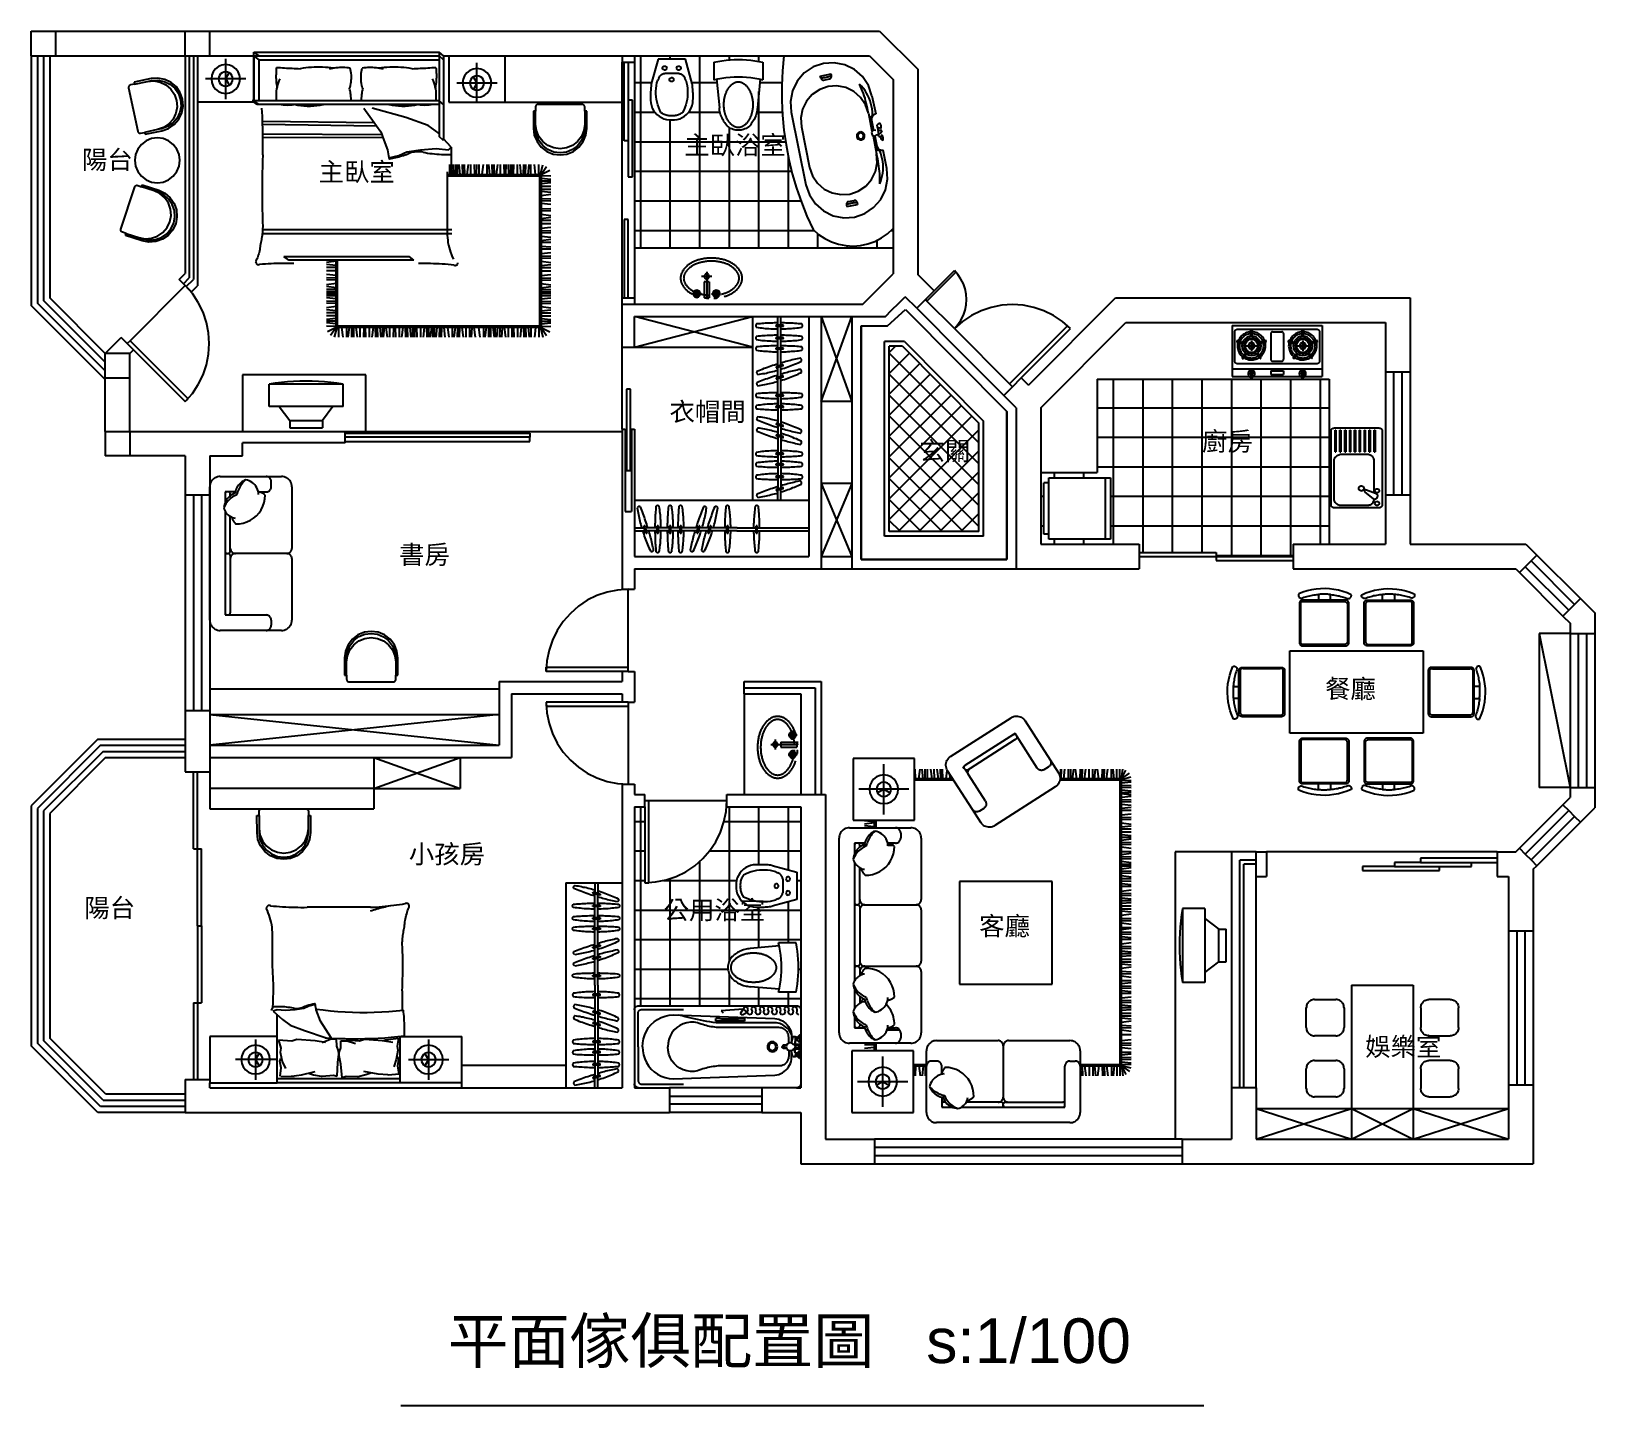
# Model space of a CAD drawing. Header units: centimetres. Extents: x 921 to 2601, y 2858 to 4336.
import ezdxf

# ---------------------------------------------------------------- set-up
doc = ezdxf.new("R2010")
doc.units = ezdxf.units.CM
doc.layers.add('文字', color=7, linetype='Continuous')
doc.layers.add('結構', color=7, linetype='Continuous')
doc.styles.get("Standard").update_dxf_attribs({"font": 'arial.ttf'})
pattern_1 = [(0, (-43.48, -926.724), (0, 31.75), []), (90, (-43.48, -926.724), (-31.75, 2e-15), [])]

msp = doc.modelspace()

# ---------------------------------------------------------------- texts
at = {"layer": '文字'}
for s, height, p in [('主臥浴室', 20, (1622.6, 4203.2)), ('陽台', 20, (975.5, 4187.5)), ('主臥室', 20, (1229.8, 4174.4)), ('衣帽間', 20, (1606.8, 3916.7)), ('玄關', 20, (1875.3, 3874.5)), ('廚房', 20, (2179, 3884.9)), ('書房', 20, (1316.2, 3763.2)), ('餐廳', 20, (2311.1, 3619)), ('小孩房', 20, (1326.7, 3441.4)), ('陽台', 20, (978.1, 3383.6)), ('公用浴室', 20, (1600.4, 3381.3)), ('客廳', 20, (1939.5, 3364.1)), ('娛樂室', 20, (2354.3, 3234.5)), ('平面傢俱配置圖   s:1/100', 48, (1368.4, 2904.5))]:
    msp.add_text(s, height=height, dxfattribs=at).set_placement(p)

# ---------------------------------------------------------------- hatches: boundary and pattern name
at = {"layer": '結構'}
h = msp.add_hatch(dxfattribs=at)
h.set_pattern_fill('NET', color=256, scale=10)
h.set_pattern_definition(pattern_1)
h.paths.add_polyline_path([(1654.7, 4102.9), (1687.7, 4102.9), (1720.8, 4102.9), (1753.9, 4102.9), (1787, 4102.9), (1846.9, 4102.9), (1846.9, 4122.3), (1845.7, 4122.3), (1841, 4118), (1834.5, 4113.4), (1827.4, 4109.7), (1819.9, 4107), (1812.1, 4105.4), (1804.1, 4104.7), (1796.2, 4105.2), (1788.3, 4106.7), (1780.7, 4109.2), (1773.6, 4112.7), (1766.9, 4117.2), (1761, 4122.5), (1754.3, 4137), (1748.4, 4151.9), (1743.2, 4167), (1738.7, 4182.3), (1735, 4197.8), (1732, 4213.5), (1729.7, 4229.3), (1728.2, 4245.2), (1727.4, 4261.2), (1727.4, 4277.2), (1728.1, 4293.1), (1729.6, 4309.1), (1720.8, 4309.1), (1687.7, 4309.1), (1654.7, 4309.1), (1621.6, 4309.1), (1588.5, 4309.1), (1569.1, 4309.1), (1569.1, 4302.4), (1569.1, 4287.7), (1569.1, 4254.6), (1569.1, 4221.5), (1569.1, 4188.5), (1569.1, 4155.4), (1569.1, 4122.3), (1569.1, 4102.9), (1588.5, 4102.9), (1621.6, 4102.9)])
h.paths.add_polyline_path([(1666.2, 4237.1), (1664.9, 4238.8), (1663.5, 4241.3), (1662.3, 4244), (1661.4, 4246.7), (1660.7, 4249.5), (1660.4, 4251.6), (1660.3, 4253.1), (1657.5, 4284.1), (1654.3, 4283.4), (1654.3, 4302.3), (1658.7, 4303.1), (1663, 4303.8), (1667.5, 4304.3), (1671.9, 4304.7), (1676.3, 4305), (1680.7, 4305), (1685.2, 4305), (1689.6, 4304.7), (1694, 4304.3), (1698.5, 4303.8), (1702.8, 4303.1), (1707.2, 4302.3), (1707.2, 4283.4), (1704, 4284.2), (1701.2, 4253.1), (1701, 4250.9), (1700.5, 4248.1), (1699.7, 4245.3), (1698.6, 4242.6), (1697.3, 4240.1), (1695.1, 4236.6), (1693.1, 4234.2), (1690.9, 4232.3), (1688.4, 4230.8), (1685.7, 4229.7), (1682.9, 4229.2), (1679.9, 4229.1), (1677.1, 4229.4), (1674.4, 4230.2), (1671.8, 4231.5), (1669.4, 4233.2), (1667.4, 4235.3)], flags=16)
h.paths.add_polyline_path([(1615, 4240.7), (1612.1, 4240.3), (1609.2, 4240.3), (1606.3, 4240.3), (1603.5, 4240.7), (1600.7, 4241.5), (1598, 4242.7), (1595.6, 4244.2), (1593.3, 4246), (1591.3, 4248.1), (1589.7, 4250.5), (1588.3, 4253), (1587.3, 4255.7), (1586.7, 4258.6), (1586.5, 4261.8), (1586.4, 4265.1), (1586.4, 4268.1), (1586.5, 4271), (1586.7, 4273.9), (1587, 4276.9), (1587.2, 4279.1), (1594.5, 4305.4), (1609.2, 4305.4), (1623.9, 4305.4), (1631.2, 4279.1), (1631.4, 4276.9), (1631.7, 4273.9), (1631.9, 4271), (1632, 4268.1), (1632, 4265.1), (1631.9, 4261.8), (1631.7, 4258.6), (1631.1, 4255.7), (1630.1, 4253), (1628.7, 4250.5), (1627.1, 4248.1), (1625.1, 4246), (1622.8, 4244.2), (1620.4, 4242.7), (1617.7, 4241.5)], flags=16)
h.paths.add_polyline_path([(1616.2, 4192.6), (1740.7, 4192.6), (1740.7, 4230.8), (1616.2, 4230.8)], flags=24)
h = msp.add_hatch(dxfattribs=at)
h.set_pattern_fill('NET', color=256, scale=5, angle=45)
h.set_pattern_definition([(45, (-43.48, -926.724), (-11.22532, 11.22532), []), (135, (-43.48, -926.724), (-11.22532, -11.22532), [])])
h.paths.add_polyline_path([(1842.8, 3797.9), (1939.2, 3797.9), (1939.2, 3914.5), (1857.1, 3997), (1842.8, 3997)])
h.paths.add_polyline_path([(1868.8, 3863.6), (1937.6, 3863.6), (1937.6, 3902.4), (1868.8, 3902.4)], flags=24)
h = msp.add_hatch(dxfattribs=at)
h.set_pattern_fill('NET', color=256, scale=10)
h.set_pattern_definition(pattern_1)
h.paths.add_polyline_path([(2066.3, 3861.5), (2005.6, 3861.5), (2005.6, 3784.4), (2111.4, 3784.4), (2111.4, 3775.6), (2194.1, 3775.6), (2194.1, 3771.1), (2276.8, 3771.1), (2276.8, 3784.4), (2315.4, 3784.4), (2315.4, 3961.8), (2066.3, 3961.8)])
h.paths.add_polyline_path([(2080.5, 3855.8), (2080.5, 3789.7), (2075, 3789.7), (2014.3, 3789.7), (2014.3, 3795.2), (2008.8, 3795.2), (2008.8, 3850.3), (2014.3, 3850.3), (2014.3, 3855.8), (2075, 3855.8)], flags=16)
h.paths.add_polyline_path([(2172.4, 3873.9), (2241.4, 3873.9), (2241.4, 3913.1), (2172.4, 3913.1)], flags=24)
h = msp.add_hatch(dxfattribs=at)
h.set_pattern_fill('NET', color=256, scale=10)
h.set_pattern_definition(pattern_1)
h.paths.add_polyline_path([(1569.1, 3284.7), (1569.7, 3286.2), (1570.8, 3287.6), (1572.4, 3288.3), (1573.5, 3288.4), (1744, 3288.4), (1745.5, 3287.9), (1746.9, 3286.7), (1747.7, 3285), (1747.7, 3502.2), (1667.9, 3502.2), (1667.6, 3497.3), (1665.3, 3486), (1661.6, 3475.1), (1656.5, 3464.7), (1650.1, 3455.1), (1642.5, 3446.5), (1633.8, 3438.9), (1624.2, 3432.4), (1613.9, 3427.3), (1603, 3423.6), (1591.7, 3421.4), (1584.6, 3420.9), (1584.6, 3420.6), (1580.2, 3420.6), (1580.2, 3502.2), (1569.1, 3502.2)])
h.paths.add_polyline_path([(1670.2, 3334.4), (1671.2, 3337.1), (1672.7, 3339.6), (1674.6, 3341.8), (1676.3, 3343.1), (1677.5, 3343.9), (1679.2, 3345.2), (1681.8, 3346.6), (1684.4, 3347.8), (1687.1, 3348.7), (1689.9, 3349.4), (1692.1, 3349.7), (1693.5, 3349.8), (1724.6, 3352.6), (1723.8, 3355.9), (1742.7, 3355.9), (1743.5, 3351.5), (1744.2, 3347.1), (1744.8, 3342.7), (1745.1, 3338.3), (1745.4, 3333.8), (1745.5, 3329.4), (1745.4, 3325), (1745.1, 3320.5), (1744.8, 3316.1), (1744.2, 3311.7), (1743.5, 3307.3), (1742.7, 3302.9), (1723.8, 3302.9), (1724.6, 3306.1), (1693.5, 3308.9), (1691.3, 3309.1), (1688.5, 3309.7), (1685.7, 3310.5), (1683.1, 3311.5), (1680.5, 3312.8), (1678.7, 3314), (1677.5, 3314.8), (1675.7, 3316.1), (1673.6, 3318.1), (1671.9, 3320.4), (1670.6, 3323), (1669.8, 3325.8), (1669.6, 3327.9), (1669.5, 3329.4), (1669.6, 3331.6)], flags=16)
h.paths.add_polyline_path([(1673.4, 3332.8), (1674, 3334.2), (1674.8, 3335.6), (1676, 3337.2), (1677.4, 3338.6), (1678.9, 3339.9), (1680.5, 3341), (1682.3, 3342), (1684.2, 3342.9), (1686.1, 3343.6), (1687.8, 3344.1), (1689.4, 3344.5), (1691, 3344.8), (1692.6, 3345), (1694.2, 3345.2), (1695.8, 3345.3), (1697.5, 3345.3), (1699.1, 3345.2), (1700.7, 3345.1), (1702.3, 3344.9), (1703.9, 3344.6), (1705.5, 3344.3), (1707.4, 3343.8), (1709.3, 3343.1), (1711.2, 3342.3), (1713, 3341.4), (1714.7, 3340.2), (1716.3, 3339.1), (1717.7, 3337.7), (1718.9, 3336.2), (1719.9, 3334.6), (1720.5, 3333.3), (1721, 3331.9), (1721.2, 3330.4), (1721.3, 3328.9), (1721.1, 3327.4), (1720.7, 3325.9), (1720.1, 3324.6), (1719.3, 3323.2), (1718.1, 3321.6), (1716.7, 3320.2), (1715.2, 3318.9), (1713.6, 3317.8), (1711.8, 3316.8), (1709.9, 3315.9), (1708, 3315.2), (1706.3, 3314.7), (1704.7, 3314.3), (1703.1, 3314), (1701.5, 3313.8), (1699.9, 3313.6), (1698.3, 3313.5), (1696.7, 3313.5), (1695, 3313.6), (1693.4, 3313.7), (1691.8, 3313.9), (1690.2, 3314.1), (1688.6, 3314.5), (1686.7, 3315), (1684.8, 3315.6), (1682.9, 3316.5), (1681.1, 3317.4), (1679.4, 3318.5), (1677.9, 3319.7), (1676.5, 3321.1), (1675.2, 3322.6), (1674.2, 3324.1), (1673.6, 3325.5), (1673.1, 3326.9), (1672.9, 3328.4), (1672.8, 3329.9), (1673, 3331.4)], flags=0)
h.paths.add_polyline_path([(1672.9, 3330.4), (1672.8, 3328.9), (1673, 3327.4), (1673.4, 3325.9), (1674, 3324.6), (1674.8, 3323.2), (1676, 3321.6), (1677.4, 3320.2), (1678.9, 3318.9), (1680.5, 3317.8), (1682.3, 3316.8), (1684.2, 3315.9), (1686.1, 3315.2), (1687.8, 3314.7), (1689.4, 3314.3), (1691, 3314), (1692.6, 3313.8), (1694.2, 3313.6), (1695.8, 3313.5), (1697.5, 3313.5), (1699.1, 3313.6), (1700.7, 3313.7), (1702.3, 3313.9), (1703.9, 3314.1), (1705.5, 3314.5), (1707.4, 3315), (1709.3, 3315.6), (1711.2, 3316.5), (1713, 3317.4), (1714.7, 3318.5), (1716.3, 3319.7), (1717.7, 3321.1), (1718.9, 3322.6), (1719.9, 3324.1), (1720.5, 3325.5), (1721, 3326.9), (1721.2, 3328.4), (1721.3, 3329.9), (1721.1, 3331.4), (1720.7, 3332.8), (1720.1, 3334.2), (1719.3, 3335.6), (1718.1, 3337.2), (1716.7, 3338.6), (1715.2, 3339.9), (1713.6, 3341), (1711.8, 3342), (1709.9, 3342.9), (1708, 3343.6), (1706.3, 3344.1), (1704.7, 3344.5), (1703.1, 3344.8), (1701.5, 3345), (1699.9, 3345.2), (1698.3, 3345.3), (1696.7, 3345.3), (1695, 3345.2), (1693.4, 3345.1), (1691.8, 3344.9), (1690.2, 3344.6), (1688.6, 3344.3), (1686.7, 3343.8), (1684.8, 3343.1), (1682.9, 3342.3), (1681.1, 3341.4), (1679.4, 3340.2), (1677.9, 3339.1), (1676.5, 3337.7), (1675.2, 3336.2), (1674.2, 3334.6), (1673.6, 3333.3), (1673.1, 3331.9)], flags=0)
h.paths.add_polyline_path([(1682.3, 3403.6), (1680.8, 3406), (1679.6, 3408.7), (1678.9, 3411.5), (1678.4, 3414.3), (1678.4, 3417.2), (1678.4, 3420.1), (1678.9, 3423), (1679.6, 3425.8), (1680.8, 3428.4), (1682.3, 3430.9), (1684.1, 3433.1), (1686.2, 3435.1), (1688.6, 3436.8), (1691.1, 3438.1), (1693.9, 3439.1), (1696.7, 3439.7), (1699.6, 3439.9), (1701.8, 3440), (1704.7, 3440), (1707.7, 3440), (1710.6, 3439.8), (1713.5, 3439.6), (1717.1, 3439.2), (1743.5, 3432), (1743.5, 3417.2), (1743.5, 3402.5), (1717.2, 3395.3), (1715, 3395), (1712.1, 3394.7), (1709.1, 3394.5), (1706.2, 3394.4), (1703.2, 3394.4), (1700, 3394.5), (1696.7, 3394.7), (1693.9, 3395.4), (1691.1, 3396.3), (1688.6, 3397.7), (1686.2, 3399.4), (1684.1, 3401.3)], flags=16)
h.paths.add_polyline_path([(1686.3, 3405.6), (1685.4, 3406.9), (1684.4, 3408.7), (1683.6, 3410.6), (1683.1, 3412.6), (1682.8, 3414.6), (1682.8, 3416.2), (1682.9, 3417.2), (1682.8, 3418.8), (1682.9, 3420.8), (1683.3, 3422.9), (1684, 3424.8), (1684.9, 3426.7), (1686.2, 3428.8), (1689, 3430.1), (1691.7, 3431.3), (1694.5, 3432.2), (1697.4, 3433), (1700.3, 3433.6), (1703.3, 3434), (1706.3, 3434.2), (1709.3, 3434.2), (1712.2, 3434), (1715.2, 3433.6), (1718.1, 3433.1), (1721, 3432.3), (1723.3, 3431.1), (1724.6, 3430.5), (1726.3, 3429.2), (1727.6, 3427.5), (1728.4, 3425.4), (1728.4, 3409.4), (1727.9, 3407.6), (1726.8, 3405.7), (1725.2, 3404.3), (1724, 3403.7), (1723.3, 3403.4), (1721, 3402.1), (1718.1, 3401.4), (1715.2, 3400.8), (1712.2, 3400.4), (1709.3, 3400.3), (1706.3, 3400.3), (1703.3, 3400.5), (1700.3, 3400.9), (1697.4, 3401.4), (1694.5, 3402.2), (1691.7, 3403.2), (1689, 3404.3)], flags=0)
h.paths.add_polyline_path([(1726, 3405), (1726.7, 3405.8), (1727.4, 3406.6), (1728.1, 3408.2), (1728.2, 3408.6), (1727.6, 3406.9), (1726.3, 3405.2)], flags=0)
h.paths.add_polyline_path([(1721.1, 3414.8), (1722.9, 3415), (1724, 3416.5), (1723.7, 3418.3), (1722.3, 3419.4), (1720.5, 3419.2), (1719.4, 3417.7), (1719.6, 3415.9)], flags=0)
h.paths.add_polyline_path([(1720.5, 3415), (1722.3, 3414.8), (1723.7, 3415.9), (1724, 3417.7), (1722.9, 3419.2), (1721.1, 3419.4), (1719.6, 3418.3), (1719.4, 3416.5)], flags=0)
h.paths.add_polyline_path([(1731.8, 3410.2), (1732.9, 3411.7), (1734.7, 3411.9), (1736.2, 3410.8), (1736.4, 3409), (1735.3, 3407.5), (1733.5, 3407.3), (1732.1, 3408.4)], flags=0)
h.paths.add_polyline_path([(1732.9, 3407.5), (1734.7, 3407.3), (1736.2, 3408.4), (1736.4, 3410.2), (1735.3, 3411.7), (1733.5, 3411.9), (1732.1, 3410.8), (1731.8, 3409)], flags=0)
h.paths.add_polyline_path([(1725.8, 3429.7), (1727.2, 3428.2), (1727.5, 3427.5), (1727, 3428.4), (1726.3, 3429.2), (1725.2, 3430.2), (1724.6, 3430.5)], flags=0)
h.paths.add_polyline_path([(1733.5, 3422.4), (1735.3, 3422.6), (1736.4, 3424), (1736.2, 3425.9), (1734.7, 3427), (1732.9, 3426.7), (1731.8, 3425.3), (1732.1, 3423.5)], flags=0)
h.paths.add_polyline_path([(1732.9, 3422.6), (1734.7, 3422.4), (1736.2, 3423.5), (1736.4, 3425.3), (1735.3, 3426.7), (1733.5, 3427), (1732.1, 3425.9), (1731.8, 3424)], flags=0)
h.paths.add_polyline_path([(1595.3, 3372.8), (1694.9, 3372.8), (1694.9, 3403.2), (1595.3, 3403.2)], flags=24)

# ---------------------------------------------------------------- linework, layer by layer
at = {"layer": '文字', "const_width": 2}
msp.add_lwpolyline([(1317.9, 2858.6), (2181.1, 2858.6)], dxfattribs=at)
at = {"layer": '結構'}
for p, q in [((921, 4335.5), (947.5, 4335.5)), ((921, 4309.1), (921, 4335.5)), ((947.5, 4309.1), (947.5, 4335.5)), ((947.5, 4335.5), (1086.3, 4335.5)), ((1086.3, 4309.1), (1086.3, 4335.5)), ((1086.3, 4335.5), (1112.8, 4335.5)), ((1112.8, 4309.1), (1112.8, 4335.5)), ((1112.8, 4335.5), (1832.5, 4335.5)), ((1832.5, 4335.5), (1873.4, 4294.7)), ((921, 4309.1), (921, 4040.7)), ((921, 4309.1), (927.6, 4309.1)), ((927.6, 4309.1), (927.6, 4043.4)), ((927.6, 4309.1), (934.2, 4309.1)), ((934.2, 4309.1), (934.2, 4046.2)), ((934.2, 4309.1), (940.8, 4309.1)), ((940.8, 4309.1), (940.8, 4048.9)), ((940.8, 4309.1), (947.5, 4309.1)), ((947.5, 4309.1), (1086.3, 4309.1)), ((1086.3, 4309.1), (1086.3, 4075.4)), ((1086.3, 4309.1), (1090.8, 4309.1)), ((1090.8, 4309.1), (1090.8, 4070.4)), ((1090.8, 4309.1), (1099.6, 4309.1)), ((1095.2, 4309.1), (1095.2, 4068.6)), ((1099.6, 4309.1), (1099.6, 4259.4)), ((1099.6, 4309.1), (1112.8, 4309.1)), ((1112.8, 4309.1), (1160.2, 4309.1)), ((1129.9, 4299.7), (1129.9, 4305.9)), ((1160.2, 4309.1), (1160.2, 4260.9)), ((1160.2, 4309.1), (1160.3, 4309.1)), ((1165.7, 4309), (1160.3, 4313.2)), ((1160.3, 4313.2), (1359.1, 4313.2)), ((1160.3, 4309), (1160.3, 4313.2)), ((1160.3, 4260.9), (1160.3, 4309)), ((1165.7, 4304.8), (1160.3, 4309)), ((1160.3, 4309), (1165.7, 4309)), ((1165.7, 4309), (1359.1, 4309)), ((1165.7, 4309), (1165.7, 4309)), ((1165.7, 4309), (1359.1, 4309)), ((1165.7, 4260.9), (1165.7, 4304.8)), ((1165.7, 4304.8), (1359.1, 4304.8)), ((1364.1, 4309), (1359.1, 4313.2)), ((1359.1, 4313.2), (1359.1, 4309)), ((1364.1, 4304.8), (1359.1, 4309)), ((1359.1, 4309), (1359.1, 4309)), ((1359.1, 4309), (1359.1, 4304.8)), ((1359.1, 4304.8), (1359.1, 4260.9)), ((1364.1, 4309.1), (1369.6, 4309.1)), ((1364.1, 4309), (1364.1, 4304.8)), ((1364.1, 4304.8), (1364.1, 4256.8)), ((1369.6, 4309.1), (1369.6, 4259.4)), ((1369.6, 4309.1), (1430.2, 4309.1)), ((1399.9, 4295.4), (1399.9, 4301.6)), ((1430.2, 4259.4), (1430.2, 4309.1)), ((1430.2, 4309.1), (1555.9, 4309.1)), ((1555.9, 4309.1), (1555.9, 4302.4)), ((1555.9, 4309.1), (1569.1, 4309.1)), ((1555.9, 4302.4), (1558.1, 4302.4)), ((1555.9, 4259.4), (1555.9, 4302.4)), ((1558.1, 4217.9), (1558.1, 4302.4)), ((1558.1, 4302.4), (1562.5, 4302.4)), ((1562.5, 4302.4), (1562.5, 4261.4)), ((1562.5, 4302.4), (1569.1, 4302.4)), ((1569.1, 4309.1), (1569.1, 4302.4)), ((1569.1, 4309.1), (1588.5, 4309.1)), ((1569.1, 4302.4), (1569.1, 4287.7)), ((1594.5, 4305.4), (1587.2, 4279.1)), ((1588.5, 4309.1), (1621.6, 4309.1)), ((1609.2, 4305.4), (1594.5, 4305.4)), ((1623.9, 4305.4), (1609.2, 4305.4)), ((1621.6, 4309.1), (1654.7, 4309.1)), ((1631.2, 4279.1), (1623.9, 4305.4)), ((1654.3, 4302.3), (1658.7, 4303.1)), ((1654.3, 4302.3), (1654.3, 4283.4)), ((1654.7, 4309.1), (1687.7, 4309.1)), ((1658.7, 4303.1), (1663, 4303.8)), ((1663, 4303.8), (1667.5, 4304.3)), ((1667.5, 4304.3), (1671.9, 4304.7)), ((1671.9, 4304.7), (1676.3, 4305)), ((1676.3, 4305), (1680.7, 4305)), ((1680.7, 4305), (1685.2, 4305)), ((1685.2, 4305), (1689.6, 4304.7)), ((1687.7, 4309.1), (1720.8, 4309.1)), ((1689.6, 4304.7), (1694, 4304.3)), ((1694, 4304.3), (1698.5, 4303.8)), ((1698.5, 4303.8), (1702.8, 4303.1)), ((1702.8, 4303.1), (1707.2, 4302.3)), ((1707.2, 4302.3), (1707.2, 4283.4)), ((1720.8, 4309.1), (1729.6, 4309.1)), ((1729.6, 4309.1), (1728.1, 4293.1)), ((1729.6, 4309.1), (1821.6, 4309.1)), ((1772.1, 4300.9), (1761.2, 4297.2)), ((1783.6, 4301.7), (1772.1, 4300.9)), ((1795, 4299.5), (1783.6, 4301.7)), ((1821.6, 4309.1), (1846.9, 4283.7)), ((1049.7, 4284.7), (1031.5, 4280.9)), ((1057.1, 4285.2), (1049.7, 4284.7)), ((1064.5, 4283.8), (1057.1, 4285.2)), ((1071.2, 4280.6), (1064.5, 4283.8)), ((1114.5, 4284.3), (1108.3, 4284.3)), ((1115, 4288.2), (1114.5, 4284.3)), ((1114.5, 4284.3), (1115, 4280.3)), ((1122.2, 4284.3), (1114.5, 4284.3)), ((1116.5, 4292), (1115, 4288.2)), ((1119, 4295.2), (1116.5, 4292)), ((1122.2, 4297.6), (1119, 4295.2)), ((1125.9, 4299.2), (1122.2, 4297.6)), ((1122.4, 4286.2), (1122.2, 4284.3)), ((1122.2, 4284.3), (1122.4, 4282.3)), ((1129.9, 4284.3), (1122.2, 4284.3)), ((1123.2, 4288.1), (1122.4, 4286.2)), ((1124.4, 4289.7), (1123.2, 4288.1)), ((1126, 4290.9), (1124.4, 4289.7)), ((1129.9, 4299.7), (1125.9, 4299.2)), ((1127.9, 4291.7), (1126, 4290.9)), ((1129.9, 4292), (1127.9, 4291.7)), ((1133.9, 4299.2), (1129.9, 4299.7)), ((1129.9, 4292), (1129.9, 4299.7)), ((1131.9, 4291.7), (1129.9, 4292)), ((1129.9, 4284.3), (1129.9, 4292)), ((1129.9, 4284.3), (1133.7, 4290.9)), ((1129.9, 4284.3), (1133.7, 4277.6)), ((1137.6, 4284.3), (1129.9, 4284.3)), ((1129.9, 4276.5), (1129.9, 4284.3)), ((1133.7, 4290.9), (1131.9, 4291.7)), ((1135.3, 4289.7), (1133.7, 4290.9)), ((1137.6, 4297.6), (1133.9, 4299.2)), ((1136.6, 4288.1), (1135.3, 4289.7)), ((1137.3, 4286.2), (1136.6, 4288.1)), ((1137.6, 4284.3), (1137.3, 4286.2)), ((1137.3, 4282.3), (1137.6, 4284.3)), ((1140.8, 4295.2), (1137.6, 4297.6)), ((1145.3, 4284.3), (1137.6, 4284.3)), ((1143.2, 4292), (1140.8, 4295.2)), ((1144.8, 4288.2), (1143.2, 4292)), ((1145.3, 4284.3), (1144.8, 4288.2)), ((1144.8, 4280.3), (1145.3, 4284.3)), ((1151.5, 4284.3), (1145.3, 4284.3)), ((1184, 4289.4), (1183.9, 4287.6)), ((1183.9, 4287.6), (1183.9, 4285.8)), ((1183.9, 4285.8), (1184, 4284)), ((1184.2, 4293), (1184, 4291.2)), ((1184, 4291.2), (1184, 4289.4)), ((1184, 4284), (1184.1, 4282.2)), ((1184.3, 4294.8), (1184.2, 4293)), ((1184.5, 4296.6), (1184.3, 4294.8)), ((1184.5, 4296.6), (1186.7, 4296.5)), ((1186.7, 4296.5), (1188.8, 4296.4)), ((1188, 4284.3), (1187.1, 4282.2)), ((1188.8, 4296.4), (1190.9, 4296.3)), ((1190.9, 4296.3), (1193, 4296.1)), ((1193, 4296.1), (1195.2, 4296)), ((1195.2, 4296), (1197.3, 4295.9)), ((1197.3, 4295.9), (1199.4, 4295.8)), ((1199.4, 4295.8), (1201.5, 4295.7)), ((1201.5, 4295.7), (1203.6, 4295.6)), ((1203.6, 4295.6), (1205.8, 4295.5)), ((1205.8, 4295.5), (1207.9, 4295.4)), ((1207.9, 4295.4), (1210, 4295.2)), ((1213, 4295.7), (1210, 4295.2)), ((1216, 4296.1), (1213, 4295.7)), ((1219, 4296.4), (1216, 4296.1)), ((1222, 4296.6), (1219, 4296.4)), ((1225, 4296.8), (1222, 4296.6)), ((1228, 4296.9), (1225, 4296.8)), ((1231, 4296.9), (1228, 4296.9)), ((1234, 4296.8), (1231, 4296.9)), ((1237, 4296.7), (1234, 4296.8)), ((1240, 4296.4), (1237, 4296.7)), ((1243, 4296.2), (1240, 4296.4)), ((1242.7, 4295.2), (1240.9, 4294.8)), ((1244.6, 4295.6), (1242.7, 4295.2)), ((1246, 4295.8), (1243, 4296.2)), ((1246.5, 4295.9), (1244.6, 4295.6)), ((1248.4, 4296.1), (1246.5, 4295.9)), ((1250.3, 4296.3), (1248.4, 4296.1)), ((1252.2, 4296.4), (1250.3, 4296.3)), ((1254.2, 4296.5), (1252.2, 4296.4)), ((1256.1, 4296.5), (1254.2, 4296.5)), ((1258, 4296.4), (1256.1, 4296.5)), ((1259.9, 4296.3), (1258, 4296.4)), ((1261.8, 4296.1), (1259.9, 4296.3)), ((1263.7, 4295.8), (1261.8, 4296.1)), ((1264.1, 4294), (1263.7, 4295.8)), ((1264.5, 4292.2), (1264.1, 4294)), ((1264.7, 4290.4), (1264.5, 4292.2)), ((1264.9, 4288.5), (1264.7, 4290.4)), ((1264.8, 4282.9), (1264.9, 4284.8)), ((1264.9, 4286.7), (1264.9, 4288.5)), ((1264.9, 4284.8), (1264.9, 4286.7)), ((1275.3, 4288.5), (1275.5, 4290.4)), ((1275.3, 4286.7), (1275.3, 4288.5)), ((1275.3, 4284.8), (1275.3, 4286.7)), ((1275.4, 4282.9), (1275.3, 4284.8)), ((1275.5, 4290.4), (1275.7, 4292.2)), ((1275.7, 4292.2), (1276.1, 4294)), ((1276.1, 4294), (1276.5, 4295.8)), ((1278.4, 4296.1), (1276.5, 4295.8)), ((1280.3, 4296.3), (1278.4, 4296.1)), ((1282.2, 4296.4), (1280.3, 4296.3)), ((1284.1, 4296.5), (1282.2, 4296.4)), ((1286.1, 4296.5), (1284.1, 4296.5)), ((1288, 4296.4), (1286.1, 4296.5)), ((1289.9, 4296.3), (1288, 4296.4)), ((1291.8, 4296.1), (1289.9, 4296.3)), ((1293.7, 4295.9), (1291.8, 4296.1)), ((1295.6, 4295.6), (1293.7, 4295.9)), ((1297.2, 4296.2), (1294.2, 4295.8)), ((1297.5, 4295.2), (1295.6, 4295.6)), ((1300.2, 4296.4), (1297.2, 4296.2)), ((1299.3, 4294.8), (1297.5, 4295.2)), ((1303.2, 4296.7), (1300.2, 4296.4)), ((1306.2, 4296.8), (1303.2, 4296.7)), ((1309.2, 4296.9), (1306.2, 4296.8)), ((1312.2, 4296.9), (1309.2, 4296.9)), ((1315.2, 4296.8), (1312.2, 4296.9)), ((1318.2, 4296.6), (1315.2, 4296.8)), ((1321.2, 4296.4), (1318.2, 4296.6)), ((1324.2, 4296.1), (1321.2, 4296.4)), ((1327.2, 4295.7), (1324.2, 4296.1)), ((1330.2, 4295.2), (1327.2, 4295.7)), ((1330.2, 4295.2), (1332.3, 4295.4)), ((1332.3, 4295.4), (1334.4, 4295.5)), ((1334.4, 4295.5), (1336.6, 4295.6)), ((1336.6, 4295.6), (1338.7, 4295.7)), ((1338.7, 4295.7), (1340.8, 4295.8)), ((1340.8, 4295.8), (1342.9, 4295.9)), ((1342.9, 4295.9), (1345.1, 4296)), ((1345.1, 4296), (1347.2, 4296.1)), ((1347.2, 4296.1), (1349.3, 4296.3)), ((1349.3, 4296.3), (1351.4, 4296.4)), ((1351.4, 4296.4), (1353.5, 4296.5)), ((1353.1, 4282.2), (1352.2, 4284.3)), ((1353.5, 4296.5), (1355.7, 4296.6)), ((1355.7, 4296.6), (1355.9, 4294.8)), ((1355.9, 4294.8), (1356.1, 4293)), ((1356.1, 4293), (1356.2, 4291.2)), ((1356.2, 4284), (1356.1, 4282.2)), ((1356.2, 4291.2), (1356.3, 4289.4)), ((1356.3, 4285.8), (1356.2, 4284)), ((1356.3, 4289.4), (1356.3, 4287.6)), ((1356.3, 4287.6), (1356.3, 4285.8)), ((1385, 4284), (1384.5, 4280)), ((1386.6, 4287.7), (1385, 4284)), ((1389, 4290.9), (1386.6, 4287.7)), ((1392.2, 4293.3), (1389, 4290.9)), ((1395.9, 4294.9), (1392.2, 4293.3)), ((1393.3, 4283.8), (1392.5, 4282)), ((1394.5, 4285.4), (1393.3, 4283.8)), ((1396.1, 4286.7), (1394.5, 4285.4)), ((1399.9, 4295.4), (1395.9, 4294.9)), ((1397.9, 4287.4), (1396.1, 4286.7)), ((1399.9, 4280), (1396.1, 4286.7)), ((1399.9, 4287.7), (1397.9, 4287.4)), ((1403.9, 4294.9), (1399.9, 4295.4)), ((1399.9, 4287.7), (1399.9, 4295.4)), ((1401.9, 4287.4), (1399.9, 4287.7)), ((1399.9, 4280), (1399.9, 4287.7)), ((1403.8, 4286.7), (1401.9, 4287.4)), ((1405.4, 4285.4), (1403.8, 4286.7)), ((1407.7, 4293.3), (1403.9, 4294.9)), ((1406.6, 4283.8), (1405.4, 4285.4)), ((1407.4, 4282), (1406.6, 4283.8)), ((1410.8, 4290.9), (1407.7, 4293.3)), ((1413.3, 4287.7), (1410.8, 4290.9)), ((1414.8, 4284), (1413.3, 4287.7)), ((1415.4, 4280), (1414.8, 4284)), ((1569.1, 4287.7), (1569.1, 4254.6)), ((1595.4, 4285.2), (1594.1, 4282.9)), ((1595.4, 4285.2), (1595.6, 4285.9)), ((1595.6, 4285.9), (1596, 4286.5)), ((1596, 4286.5), (1596.3, 4287.1)), ((1596.3, 4287.1), (1596.8, 4287.6)), ((1596.8, 4287.6), (1597.2, 4288.1)), ((1597.2, 4288.1), (1597.8, 4288.6)), ((1597.8, 4288.6), (1598.3, 4289)), ((1598.3, 4289), (1598.9, 4289.4)), ((1598.9, 4289.4), (1599.6, 4289.7)), ((1599.4, 4296.6), (1599.7, 4297.1)), ((1599.4, 4296), (1599.4, 4296.6)), ((1599.4, 4295.4), (1599.4, 4296)), ((1599.7, 4294.9), (1599.4, 4295.4)), ((1599.6, 4289.7), (1600.2, 4290)), ((1599.7, 4297.1), (1600, 4297.6)), ((1600, 4294.4), (1599.7, 4294.9)), ((1600, 4297.6), (1600.5, 4297.9)), ((1600.5, 4294.1), (1600, 4294.4)), ((1600.2, 4290), (1600.9, 4290.1)), ((1600.5, 4297.9), (1601, 4298.1)), ((1601, 4293.8), (1600.5, 4294.1)), ((1600.9, 4290.1), (1601.6, 4290.3)), ((1601, 4298.1), (1601.6, 4298.2)), ((1601.6, 4293.8), (1601, 4293.8)), ((1601.6, 4298.2), (1602.1, 4298.1)), ((1602.1, 4293.8), (1601.6, 4293.8)), ((1616.8, 4290.3), (1601.6, 4290.3)), ((1602.1, 4298.1), (1602.7, 4297.9)), ((1602.7, 4294.1), (1602.1, 4293.8)), ((1602.7, 4297.9), (1603.1, 4297.6)), ((1603.1, 4294.4), (1602.7, 4294.1)), ((1603.1, 4297.6), (1603.5, 4297.1)), ((1603.5, 4294.9), (1603.1, 4294.4)), ((1603.5, 4297.1), (1603.7, 4296.6)), ((1603.7, 4295.4), (1603.5, 4294.9)), ((1603.7, 4296.6), (1603.8, 4296)), ((1603.8, 4296), (1603.7, 4295.4)), ((1606.9, 4284.1), (1607.2, 4284.6)), ((1606.9, 4283.5), (1606.9, 4284.1)), ((1607.2, 4284.6), (1607.5, 4285.1)), ((1607.5, 4285.1), (1608, 4285.5)), ((1608, 4285.5), (1608.5, 4285.7)), ((1608.5, 4285.7), (1609.1, 4285.8)), ((1609.1, 4285.8), (1609.7, 4285.7)), ((1609.7, 4285.7), (1610.2, 4285.5)), ((1610.2, 4285.5), (1610.7, 4285.1)), ((1610.7, 4285.1), (1611, 4284.6)), ((1611, 4284.6), (1611.2, 4284.1)), ((1611.2, 4284.1), (1611.3, 4283.5)), ((1614.4, 4296), (1614.5, 4296.6)), ((1614.5, 4295.4), (1614.4, 4296)), ((1614.5, 4296.6), (1614.7, 4297.1)), ((1614.7, 4294.9), (1614.5, 4295.4)), ((1614.7, 4297.1), (1615.1, 4297.6)), ((1615.1, 4294.4), (1614.7, 4294.9)), ((1615.1, 4297.6), (1615.5, 4297.9)), ((1615.5, 4294.1), (1615.1, 4294.4)), ((1615.5, 4297.9), (1616.1, 4298.1)), ((1616.1, 4293.8), (1615.5, 4294.1)), ((1616.1, 4298.1), (1616.6, 4298.2)), ((1616.6, 4293.8), (1616.1, 4293.8)), ((1616.6, 4298.2), (1617.2, 4298.1)), ((1617.2, 4293.8), (1616.6, 4293.8)), ((1616.8, 4290.3), (1617.5, 4290.1)), ((1617.2, 4298.1), (1617.7, 4297.9)), ((1617.7, 4294.1), (1617.2, 4293.8)), ((1617.5, 4290.1), (1618.2, 4289.9)), ((1617.7, 4297.9), (1618.2, 4297.6)), ((1618.2, 4294.4), (1617.7, 4294.1)), ((1618.2, 4297.6), (1618.6, 4297.1)), ((1618.6, 4294.9), (1618.2, 4294.4)), ((1618.2, 4289.9), (1618.9, 4289.7)), ((1618.6, 4297.1), (1618.8, 4296.6)), ((1618.8, 4295.4), (1618.6, 4294.9)), ((1618.8, 4296.6), (1618.9, 4296)), ((1618.9, 4296), (1618.8, 4295.4)), ((1618.9, 4289.7), (1619.5, 4289.4)), ((1619.5, 4289.4), (1620.1, 4289)), ((1620.1, 4289), (1620.7, 4288.6)), ((1620.7, 4288.6), (1621.2, 4288.1)), ((1621.2, 4288.1), (1621.7, 4287.6)), ((1621.7, 4287.6), (1622.1, 4287.1)), ((1622.1, 4287.1), (1622.5, 4286.5)), ((1622.5, 4286.5), (1622.8, 4285.8)), ((1622.8, 4285.8), (1623.1, 4285.2)), ((1624.3, 4282.9), (1623.1, 4285.2)), ((1654.3, 4283.4), (1658.6, 4284.4)), ((1657.4, 4284.5), (1660.3, 4253.1)), ((1658.6, 4284.4), (1663, 4285.2)), ((1663, 4285.2), (1667.4, 4285.8)), ((1667.4, 4285.8), (1671.9, 4286.3)), ((1671.9, 4286.3), (1676.3, 4286.6)), ((1676.3, 4286.6), (1680.7, 4286.7)), ((1680.7, 4286.7), (1685.2, 4286.6)), ((1685.2, 4286.6), (1689.6, 4286.3)), ((1689.6, 4286.3), (1694.1, 4285.8)), ((1694.1, 4285.8), (1698.5, 4285.2)), ((1698.5, 4285.2), (1702.9, 4284.4)), ((1704, 4284.5), (1701.2, 4253.1)), ((1702.9, 4284.4), (1707.2, 4283.4)), ((1728.1, 4293.1), (1727.4, 4277.2)), ((1751.6, 4290.7), (1744, 4282)), ((1761.2, 4297.2), (1751.6, 4290.7)), ((1768.8, 4287.4), (1780.5, 4289.7)), ((1769.2, 4285.4), (1768.8, 4287.4)), ((1769.2, 4285.4), (1770.2, 4285.5)), ((1769.2, 4285.4), (1769.3, 4285)), ((1769.3, 4285), (1769.4, 4284.7)), ((1769.4, 4284.7), (1769.6, 4284.3)), ((1769.6, 4284.3), (1769.9, 4284)), ((1769.9, 4284), (1770.1, 4283.8)), ((1770.1, 4283.8), (1770.5, 4283.5)), ((1770.2, 4285.5), (1771.2, 4285.6)), ((1771.2, 4285.6), (1772.2, 4285.7)), ((1772.2, 4285.7), (1773.1, 4285.8)), ((1772.7, 4283.1), (1778.5, 4284.3)), ((1773.1, 4285.8), (1774.1, 4286)), ((1774.1, 4286), (1775.1, 4286.2)), ((1775.1, 4286.2), (1776.1, 4286.4)), ((1776.1, 4286.4), (1777, 4286.6)), ((1777, 4286.6), (1778, 4286.9)), ((1778, 4286.9), (1779, 4287.1)), ((1778.5, 4284.3), (1778.9, 4284.4)), ((1778.9, 4284.4), (1779.3, 4284.5)), ((1779, 4287.1), (1779.9, 4287.5)), ((1779.3, 4284.5), (1779.6, 4284.7)), ((1779.6, 4284.7), (1779.9, 4285)), ((1779.9, 4287.5), (1780.9, 4287.8)), ((1779.9, 4285), (1780.2, 4285.2)), ((1780.2, 4285.2), (1780.4, 4285.6)), ((1780.4, 4285.6), (1780.6, 4285.9)), ((1780.9, 4287.8), (1780.5, 4289.7)), ((1780.6, 4285.9), (1780.8, 4286.2)), ((1780.8, 4286.2), (1780.9, 4286.6)), ((1780.9, 4287.4), (1780.9, 4287.8)), ((1780.9, 4287), (1780.9, 4287.4)), ((1780.9, 4286.6), (1780.9, 4287)), ((1805.4, 4294.4), (1795, 4299.5)), ((1814.1, 4286.8), (1805.4, 4294.4)), ((1820.6, 4277.3), (1814.1, 4286.8)), ((1846.9, 4283.7), (1846.9, 4123.5)), ((1873.4, 4294.7), (1873.4, 4074.2)), ((1025.7, 4276), (1025.6, 4275.7)), ((1025.6, 4275.7), (1025.6, 4275.4)), ((1025.6, 4275.4), (1025.6, 4275)), ((1025.6, 4275), (1025.6, 4274.7)), ((1025.6, 4274.7), (1035.4, 4228.1)), ((1025.8, 4276.4), (1025.7, 4276)), ((1026, 4276.7), (1025.8, 4276.4)), ((1026.2, 4276.9), (1026, 4276.7)), ((1026.4, 4277.2), (1026.2, 4276.9)), ((1026.7, 4277.4), (1026.4, 4277.2)), ((1027, 4277.6), (1026.7, 4277.4)), ((1027.3, 4277.7), (1027, 4277.6)), ((1027.7, 4277.8), (1027.3, 4277.7)), ((1032, 4278.7), (1027.7, 4277.8)), ((1031.5, 4280.9), (1032, 4278.7)), ((1032, 4278.7), (1045.8, 4281.6)), ((1045.8, 4281.6), (1050.1, 4282.5)), ((1045.8, 4281.6), (1052.7, 4282.1)), ((1050.1, 4282.5), (1057, 4283)), ((1052.7, 4282.1), (1059.5, 4280.8)), ((1057, 4283), (1063.8, 4281.7)), ((1059.5, 4280.8), (1065.7, 4277.8)), ((1063.8, 4281.7), (1070, 4278.7)), ((1065.7, 4277.8), (1070.9, 4273.3)), ((1070, 4278.7), (1075.2, 4274.2)), ((1070.9, 4273.3), (1074.8, 4267.6)), ((1076.9, 4275.7), (1071.2, 4280.6)), ((1074.8, 4267.6), (1077.1, 4261.1)), ((1075.2, 4274.2), (1079.1, 4268.5)), ((1081.1, 4269.5), (1076.9, 4275.7)), ((1079.1, 4268.5), (1081.4, 4262)), ((1083.6, 4262.5), (1081.1, 4269.5)), ((1115, 4280.3), (1116.5, 4276.5)), ((1116.5, 4276.5), (1119, 4273.3)), ((1119, 4273.3), (1122.2, 4270.9)), ((1122.2, 4270.9), (1125.9, 4269.3)), ((1122.4, 4282.3), (1123.2, 4280.4)), ((1123.2, 4280.4), (1124.4, 4278.8)), ((1124.4, 4278.8), (1126, 4277.6)), ((1125.9, 4269.3), (1129.9, 4268.8)), ((1126, 4277.6), (1127.9, 4276.8)), ((1127.9, 4276.8), (1129.9, 4276.5)), ((1129.9, 4276.5), (1131.9, 4276.8)), ((1129.9, 4268.8), (1129.9, 4276.5)), ((1129.9, 4268.8), (1133.9, 4269.3)), ((1129.9, 4262.6), (1129.9, 4268.8)), ((1131.9, 4276.8), (1133.7, 4277.6)), ((1133.7, 4277.6), (1135.3, 4278.8)), ((1133.9, 4269.3), (1137.6, 4270.9)), ((1135.3, 4278.8), (1136.6, 4280.4)), ((1136.6, 4280.4), (1137.3, 4282.3)), ((1137.6, 4270.9), (1140.8, 4273.3)), ((1140.8, 4273.3), (1143.2, 4276.5)), ((1143.2, 4276.5), (1144.8, 4280.3)), ((1184.1, 4269), (1184, 4266.7)), ((1184.1, 4282.2), (1184.2, 4280.4)), ((1184.3, 4271.3), (1184.1, 4269)), ((1184.2, 4280.4), (1184.4, 4278.6)), ((1184.6, 4273.5), (1184.3, 4271.3)), ((1184.4, 4278.6), (1184.7, 4276.8)), ((1185.1, 4275.7), (1184.6, 4273.5)), ((1184.7, 4276.8), (1184.9, 4275.1)), ((1185.6, 4277.9), (1185.1, 4275.7)), ((1186.3, 4280.1), (1185.6, 4277.9)), ((1187.1, 4282.2), (1186.3, 4280.1)), ((1263.1, 4273.9), (1263.6, 4275.6)), ((1263.4, 4272.6), (1263.1, 4273.9)), ((1263.7, 4271.4), (1263.4, 4272.6)), ((1263.6, 4275.6), (1264, 4277.4)), ((1263.9, 4270.1), (1263.7, 4271.4)), ((1264.1, 4268.8), (1263.9, 4270.1)), ((1264, 4277.4), (1264.4, 4279.3)), ((1264.3, 4267.6), (1264.1, 4268.8)), ((1264.4, 4266.3), (1264.3, 4267.6)), ((1264.4, 4279.3), (1264.7, 4281.1)), ((1264.7, 4281.1), (1264.8, 4282.9)), ((1275.6, 4281.1), (1275.4, 4282.9)), ((1275.8, 4279.3), (1275.6, 4281.1)), ((1276.2, 4277.4), (1275.8, 4279.3)), ((1275.9, 4267.6), (1275.8, 4266.3)), ((1276.1, 4268.8), (1275.9, 4267.6)), ((1276.3, 4270.1), (1276.1, 4268.8)), ((1276.6, 4275.6), (1276.2, 4277.4)), ((1276.5, 4271.4), (1276.3, 4270.1)), ((1276.8, 4272.6), (1276.5, 4271.4)), ((1277.2, 4273.9), (1276.6, 4275.6)), ((1277.2, 4273.9), (1276.8, 4272.6)), ((1353.9, 4280.1), (1353.1, 4282.2)), ((1354.6, 4277.9), (1353.9, 4280.1)), ((1355.1, 4275.7), (1354.6, 4277.9)), ((1355.6, 4273.5), (1355.1, 4275.7)), ((1355.5, 4276.8), (1355.3, 4275.1)), ((1355.8, 4278.6), (1355.5, 4276.8)), ((1355.9, 4271.3), (1355.6, 4273.5)), ((1356, 4280.4), (1355.8, 4278.6)), ((1356.1, 4269), (1355.9, 4271.3)), ((1356.1, 4282.2), (1356, 4280.4)), ((1356.2, 4266.7), (1356.1, 4269)), ((1378.3, 4280), (1384.5, 4280)), ((1384.5, 4280), (1385, 4276)), ((1384.5, 4280), (1392.2, 4280)), ((1385, 4276), (1386.6, 4272.3)), ((1386.6, 4272.3), (1389, 4269.1)), ((1389, 4269.1), (1392.2, 4266.6)), ((1392.5, 4282), (1392.2, 4280)), ((1392.2, 4280), (1392.5, 4278)), ((1392.2, 4280), (1399.9, 4280)), ((1392.5, 4278), (1393.3, 4276.1)), ((1393.3, 4276.1), (1394.5, 4274.5)), ((1394.5, 4274.5), (1396.1, 4273.3)), ((1399.9, 4280), (1396.1, 4273.3)), ((1396.1, 4273.3), (1397.9, 4272.5)), ((1397.9, 4272.5), (1399.9, 4272.3)), ((1399.9, 4272.3), (1399.9, 4280)), ((1399.9, 4280), (1407.7, 4280)), ((1399.9, 4272.3), (1401.9, 4272.5)), ((1399.9, 4264.6), (1399.9, 4272.3)), ((1401.9, 4272.5), (1403.8, 4273.3)), ((1403.8, 4273.3), (1405.4, 4274.5)), ((1405.4, 4274.5), (1406.6, 4276.1)), ((1406.6, 4276.1), (1407.4, 4278)), ((1407.7, 4280), (1407.4, 4282)), ((1407.4, 4278), (1407.7, 4280)), ((1407.7, 4280), (1415.4, 4280)), ((1407.7, 4266.6), (1410.8, 4269.1)), ((1410.8, 4269.1), (1413.3, 4272.3)), ((1413.3, 4272.3), (1414.8, 4276)), ((1414.8, 4276), (1415.4, 4280)), ((1415.4, 4280), (1421.5, 4280)), ((1586.5, 4270.3), (1586.4, 4268.8)), ((1586.4, 4268.8), (1586.4, 4267.3)), ((1586.4, 4267.3), (1586.4, 4265.8)), ((1586.6, 4271.7), (1586.5, 4270.3)), ((1586.7, 4273.2), (1586.6, 4271.7)), ((1586.8, 4274.7), (1586.7, 4273.2)), ((1586.9, 4276.1), (1586.8, 4274.7)), ((1587.1, 4277.6), (1586.9, 4276.1)), ((1587.2, 4279.1), (1587.1, 4277.6)), ((1592.2, 4271.1), (1592.4, 4274.1)), ((1592.2, 4268.2), (1592.2, 4271.1)), ((1592.4, 4265.2), (1592.2, 4268.2)), ((1592.4, 4274.1), (1592.8, 4277.1)), ((1592.8, 4277.1), (1593.3, 4280)), ((1593.3, 4280), (1594.1, 4282.9)), ((1606.9, 4283), (1606.9, 4283.5)), ((1607.2, 4282.4), (1606.9, 4283)), ((1607.5, 4282), (1607.2, 4282.4)), ((1608, 4281.6), (1607.5, 4282)), ((1608.5, 4281.4), (1608, 4281.6)), ((1609.1, 4281.3), (1608.5, 4281.4)), ((1609.7, 4281.4), (1609.1, 4281.3)), ((1610.2, 4281.6), (1609.7, 4281.4)), ((1610.7, 4282), (1610.2, 4281.6)), ((1611, 4282.4), (1610.7, 4282)), ((1611.2, 4283), (1611, 4282.4)), ((1611.3, 4283.5), (1611.2, 4283)), ((1624.3, 4282.9), (1624.3, 4282.9)), ((1624.3, 4282.9), (1625.1, 4280)), ((1625.1, 4280), (1625.6, 4277.1)), ((1625.6, 4277.1), (1626, 4274.1)), ((1626, 4274.1), (1626.2, 4271.1)), ((1626.2, 4268.2), (1626, 4265.2)), ((1626.2, 4271.1), (1626.2, 4268.2)), ((1631.3, 4277.6), (1631.2, 4279.1)), ((1631.5, 4276.1), (1631.3, 4277.6)), ((1631.6, 4274.7), (1631.5, 4276.1)), ((1631.8, 4273.2), (1631.6, 4274.7)), ((1631.8, 4271.7), (1631.8, 4273.2)), ((1631.9, 4270.3), (1631.8, 4271.7)), ((1632, 4268.8), (1631.9, 4270.3)), ((1632, 4267.3), (1632, 4268.8)), ((1632, 4265.8), (1632, 4267.3)), ((1666.3, 4266.9), (1666.1, 4266.3)), ((1666.5, 4267.6), (1666.3, 4266.9)), ((1666.8, 4268.2), (1666.5, 4267.6)), ((1667, 4268.9), (1666.8, 4268.2)), ((1667.3, 4269.5), (1667, 4268.9)), ((1667.5, 4270.1), (1667.3, 4269.5)), ((1667.8, 4270.8), (1667.5, 4270.1)), ((1668.1, 4271.4), (1667.8, 4270.8)), ((1668.4, 4272), (1668.1, 4271.4)), ((1668.8, 4272.6), (1668.4, 4272)), ((1669.1, 4273.2), (1668.8, 4272.6)), ((1669.5, 4273.8), (1669.1, 4273.2)), ((1669.9, 4274.3), (1669.5, 4273.8)), ((1670.3, 4274.8), (1669.9, 4274.3)), ((1670.7, 4275.3), (1670.3, 4274.8)), ((1671.1, 4275.8), (1670.7, 4275.3)), ((1671.5, 4276.3), (1671.1, 4275.8)), ((1672, 4276.8), (1671.5, 4276.3)), ((1672.5, 4277.2), (1672, 4276.8)), ((1672.9, 4277.7), (1672.5, 4277.2)), ((1673.4, 4278.1), (1672.9, 4277.7)), ((1674, 4278.5), (1673.4, 4278.1)), ((1674.5, 4278.8), (1674, 4278.5)), ((1675, 4279.2), (1674.5, 4278.8)), ((1675.5, 4279.5), (1675, 4279.2)), ((1675.9, 4279.7), (1675.5, 4279.5)), ((1676.4, 4279.9), (1675.9, 4279.7)), ((1676.8, 4280.1), (1676.4, 4279.9)), ((1677.3, 4280.3), (1676.8, 4280.1)), ((1677.8, 4280.4), (1677.3, 4280.3)), ((1678.3, 4280.5), (1677.8, 4280.4)), ((1678.7, 4280.7), (1678.3, 4280.5)), ((1679.2, 4280.7), (1678.7, 4280.7)), ((1679.7, 4280.8), (1679.2, 4280.7)), ((1680.2, 4280.8), (1679.7, 4280.8)), ((1680.7, 4280.8), (1680.2, 4280.8)), ((1681.2, 4280.8), (1680.7, 4280.8)), ((1681.7, 4280.8), (1681.2, 4280.8)), ((1682.2, 4280.7), (1681.7, 4280.8)), ((1682.7, 4280.7), (1682.2, 4280.7)), ((1683.2, 4280.5), (1682.7, 4280.7)), ((1683.7, 4280.4), (1683.2, 4280.5)), ((1684.2, 4280.3), (1683.7, 4280.4)), ((1684.6, 4280.1), (1684.2, 4280.3)), ((1685.1, 4279.9), (1684.6, 4280.1)), ((1685.6, 4279.7), (1685.1, 4279.9)), ((1686, 4279.5), (1685.6, 4279.7)), ((1686.4, 4279.2), (1686, 4279.5)), ((1687, 4278.8), (1686.4, 4279.2)), ((1687.5, 4278.5), (1687, 4278.8)), ((1688, 4278.1), (1687.5, 4278.5)), ((1688.5, 4277.7), (1688, 4278.1)), ((1689, 4277.2), (1688.5, 4277.7)), ((1689.5, 4276.8), (1689, 4277.2)), ((1689.9, 4276.3), (1689.5, 4276.8)), ((1690.4, 4275.8), (1689.9, 4276.3)), ((1690.8, 4275.3), (1690.4, 4275.8)), ((1691.2, 4274.8), (1690.8, 4275.3)), ((1691.6, 4274.3), (1691.2, 4274.8)), ((1692, 4273.8), (1691.6, 4274.3)), ((1692.3, 4273.2), (1692, 4273.8)), ((1692.7, 4272.6), (1692.3, 4273.2)), ((1693, 4272), (1692.7, 4272.6)), ((1693.3, 4271.4), (1693, 4272)), ((1693.7, 4270.8), (1693.3, 4271.4)), ((1693.9, 4270.1), (1693.7, 4270.8)), ((1694.2, 4269.5), (1693.9, 4270.1)), ((1694.5, 4268.9), (1694.2, 4269.5)), ((1694.7, 4268.2), (1694.5, 4268.9)), ((1694.9, 4267.6), (1694.7, 4268.2)), ((1695.1, 4266.9), (1694.9, 4267.6)), ((1695.3, 4266.3), (1695.1, 4266.9)), ((1727.4, 4277.2), (1727.4, 4261.2)), ((1738.9, 4271.6), (1736.7, 4260.2)), ((1744, 4282), (1738.9, 4271.6)), ((1760.1, 4267.7), (1753.8, 4260.5)), ((1768.1, 4273.1), (1760.1, 4267.7)), ((1777.1, 4276.2), (1768.1, 4273.1)), ((1770.5, 4283.5), (1770.8, 4283.3)), ((1770.8, 4283.3), (1771.2, 4283.2)), ((1771.2, 4283.2), (1771.5, 4283.1)), ((1771.5, 4283.1), (1771.9, 4283)), ((1771.9, 4283), (1772.3, 4283)), ((1772.3, 4283), (1772.7, 4283.1)), ((1786.7, 4276.9), (1777.1, 4276.2)), ((1796.1, 4275), (1786.7, 4276.9)), ((1804.7, 4270.8), (1796.1, 4275)), ((1811.9, 4264.5), (1804.7, 4270.8)), ((1813, 4276.5), (1810.9, 4278.7)), ((1812, 4276.2), (1810.9, 4278.7)), ((1813.1, 4273.7), (1812, 4276.2)), ((1815, 4274.2), (1813, 4276.5)), ((1814.1, 4271.2), (1813.1, 4273.7)), ((1815.1, 4268.6), (1814.1, 4271.2)), ((1816.8, 4271.7), (1815, 4274.2)), ((1815.9, 4266.1), (1815.1, 4268.6)), ((1818.4, 4269.1), (1816.8, 4271.7)), ((1819.9, 4266.5), (1818.4, 4269.1)), ((1824.3, 4266.3), (1820.6, 4277.3)), ((1077.6, 4254.2), (1076.3, 4247.4)), ((1077.1, 4261.1), (1077.6, 4254.2)), ((1081.9, 4255.1), (1080.7, 4248.4)), ((1081.4, 4262), (1081.9, 4255.1)), ((1082.8, 4247.7), (1084.1, 4255)), ((1084.1, 4255), (1083.6, 4262.5)), ((1160.1, 4259.4), (1099.6, 4259.4)), ((1099.6, 4259.4), (1099.6, 4062.1)), ((1163.6, 4256.8), (1158.2, 4260.9)), ((1160.3, 4260.9), (1158.2, 4260.9)), ((1165.7, 4256.8), (1160.3, 4260.9)), ((1165.7, 4260.9), (1160.3, 4260.9)), ((1165.7, 4256.8), (1163.6, 4256.8)), ((1359.1, 4260.9), (1165.7, 4260.9)), ((1359.1, 4256.8), (1165.7, 4256.8)), ((1169.2, 4248.5), (1168.9, 4252.7)), ((1184, 4266.7), (1184.1, 4264.5)), ((1184.1, 4264.5), (1184.3, 4262.2)), ((1184.3, 4262.2), (1184.4, 4260.9)), ((1189.5, 4256.8), (1189.8, 4256.7)), ((1189.8, 4256.7), (1191.5, 4256.5)), ((1191.5, 4256.5), (1193.2, 4256.4)), ((1193.2, 4256.4), (1194.8, 4256.3)), ((1194.8, 4256.3), (1196.5, 4256.2)), ((1196.5, 4256.2), (1198.2, 4256.3)), ((1198.2, 4256.3), (1199.8, 4256.4)), ((1199.8, 4256.4), (1201.5, 4256.6)), ((1201.5, 4256.6), (1203.1, 4256.8)), ((1204.2, 4256.8), (1207.1, 4256.2)), ((1207.1, 4256.2), (1210.6, 4255.7)), ((1210.6, 4255.7), (1214, 4255.4)), ((1214, 4255.4), (1217.5, 4255.2)), ((1217.5, 4255.2), (1221, 4255.2)), ((1221, 4255.2), (1224.5, 4255.4)), ((1224.5, 4255.4), (1228, 4255.7)), ((1228, 4255.7), (1231.4, 4256.1)), ((1231.4, 4256.1), (1234.8, 4256.7)), ((1234.8, 4256.7), (1235, 4256.8)), ((1264.5, 4265), (1264.4, 4266.3)), ((1264.6, 4263.7), (1264.5, 4265)), ((1264.5, 4260.9), (1264.6, 4261.2)), ((1264.6, 4262.4), (1264.6, 4263.7)), ((1264.6, 4261.2), (1264.6, 4262.4)), ((1275.7, 4265), (1275.6, 4263.7)), ((1275.6, 4263.7), (1275.6, 4262.4)), ((1275.6, 4262.4), (1275.7, 4261.2)), ((1275.8, 4266.3), (1275.7, 4265)), ((1275.7, 4261.2), (1275.7, 4260.9)), ((1278.4, 4252.7), (1289.5, 4237.3)), ((1323.3, 4242.9), (1287.3, 4252.7)), ((1305.2, 4256.8), (1305.4, 4256.7)), ((1305.4, 4256.7), (1308.8, 4256.1)), ((1308.8, 4256.1), (1312.3, 4255.7)), ((1312.3, 4255.7), (1315.7, 4255.4)), ((1315.7, 4255.4), (1319.2, 4255.2)), ((1319.2, 4255.2), (1322.7, 4255.2)), ((1322.7, 4255.2), (1326.2, 4255.4)), ((1326.2, 4255.4), (1329.6, 4255.7)), ((1329.6, 4255.7), (1333.1, 4256.2)), ((1333.1, 4256.2), (1336, 4256.8)), ((1337.1, 4256.8), (1338.7, 4256.6)), ((1338.7, 4256.6), (1340.4, 4256.4)), ((1340.4, 4256.4), (1342, 4256.3)), ((1342, 4256.3), (1343.7, 4256.2)), ((1343.7, 4256.2), (1345.4, 4256.3)), ((1345.4, 4256.3), (1347.1, 4256.4)), ((1347.1, 4256.4), (1348.7, 4256.5)), ((1348.7, 4256.5), (1350.4, 4256.7)), ((1350.4, 4256.7), (1350.7, 4256.8)), ((1355.8, 4260.9), (1356, 4262.2)), ((1356, 4262.2), (1356.1, 4264.5)), ((1356.1, 4264.5), (1356.2, 4266.7)), ((1364.1, 4256.8), (1359.1, 4260.9)), ((1359.1, 4260.9), (1359.1, 4256.8)), ((1359.1, 4256.8), (1359.1, 4222.3)), ((1364.1, 4256.8), (1364.1, 4218.3)), ((1369.6, 4259.4), (1430.2, 4259.4)), ((1392.2, 4266.6), (1395.9, 4265.1)), ((1395.9, 4265.1), (1399.9, 4264.6)), ((1399.9, 4264.6), (1403.9, 4265.1)), ((1399.9, 4258.4), (1399.9, 4264.6)), ((1403.9, 4265.1), (1407.7, 4266.6)), ((1430.2, 4259.4), (1555.9, 4259.4)), ((1462.9, 4254.9), (1462.8, 4254.6)), ((1462.8, 4254.6), (1462.8, 4254.2)), ((1462.8, 4254.2), (1462.8, 4249.8)), ((1463, 4255.2), (1462.9, 4254.9)), ((1463.2, 4255.5), (1463, 4255.2)), ((1463.3, 4255.8), (1463.2, 4255.5)), ((1463.6, 4256.1), (1463.3, 4255.8)), ((1463.8, 4256.3), (1463.6, 4256.1)), ((1464.1, 4256.5), (1463.8, 4256.3)), ((1464.4, 4256.7), (1464.1, 4256.5)), ((1464.8, 4256.8), (1464.4, 4256.7)), ((1465.1, 4256.8), (1464.8, 4256.8)), ((1465.4, 4256.9), (1465.1, 4256.8)), ((1513.1, 4256.8), (1465.4, 4256.9)), ((1513.4, 4256.8), (1513.1, 4256.8)), ((1513.7, 4256.7), (1513.4, 4256.8)), ((1514.1, 4256.6), (1513.7, 4256.7)), ((1514.4, 4256.4), (1514.1, 4256.6)), ((1514.7, 4256.2), (1514.4, 4256.4)), ((1514.9, 4256), (1514.7, 4256.2)), ((1515.2, 4255.7), (1514.9, 4256)), ((1515.4, 4255.5), (1515.2, 4255.7)), ((1515.5, 4255.1), (1515.4, 4255.5)), ((1515.6, 4254.8), (1515.5, 4255.1)), ((1515.7, 4254.5), (1515.6, 4254.8)), ((1515.7, 4254.1), (1515.7, 4254.5)), ((1515.7, 4249.7), (1515.7, 4254.1)), ((1555.9, 4048.9), (1555.9, 4259.4)), ((1566.9, 4261.4), (1562.5, 4261.4)), ((1562.5, 4261.4), (1562.5, 4217.9)), ((1566.9, 4179.1), (1566.9, 4261.4)), ((1569.1, 4254.6), (1569.1, 4221.5)), ((1586.4, 4265.8), (1586.4, 4264.4)), ((1586.4, 4264.4), (1586.4, 4262.9)), ((1586.4, 4262.9), (1586.5, 4261.4)), ((1586.5, 4261.4), (1586.7, 4258.6)), ((1586.7, 4258.6), (1587.3, 4255.7)), ((1587.3, 4255.7), (1588.3, 4253)), ((1588.3, 4253), (1589.7, 4250.5)), ((1589.7, 4250.5), (1591.3, 4248.1)), ((1592.8, 4262.2), (1592.4, 4265.2)), ((1593.4, 4259.3), (1592.8, 4262.2)), ((1594.2, 4256.4), (1593.4, 4259.3)), ((1595.2, 4253.6), (1594.2, 4256.4)), ((1596.3, 4250.8), (1595.2, 4253.6)), ((1597.6, 4248.1), (1596.3, 4250.8)), ((1622.1, 4250.8), (1620.8, 4248.1)), ((1623.3, 4253.6), (1622.1, 4250.8)), ((1624.2, 4256.4), (1623.3, 4253.6)), ((1625, 4259.3), (1624.2, 4256.4)), ((1625.6, 4262.2), (1625, 4259.3)), ((1626, 4265.2), (1625.6, 4262.2)), ((1627.1, 4248.1), (1628.7, 4250.5)), ((1628.7, 4250.5), (1630.1, 4253)), ((1630.1, 4253), (1631.1, 4255.7)), ((1631.1, 4255.7), (1631.7, 4258.6)), ((1631.7, 4258.6), (1631.9, 4261.4)), ((1631.9, 4261.4), (1632, 4262.9)), ((1632, 4264.4), (1632, 4265.8)), ((1632, 4262.9), (1632, 4264.4)), ((1660.4, 4251.6), (1660.3, 4253.1)), ((1660.6, 4250.2), (1660.4, 4251.6)), ((1660.9, 4248.8), (1660.6, 4250.2)), ((1665, 4259.9), (1664.9, 4259.1)), ((1664.9, 4259.1), (1664.9, 4258.3)), ((1664.9, 4258.3), (1664.9, 4257.5)), ((1664.9, 4257.5), (1664.9, 4256.6)), ((1664.9, 4256.6), (1664.9, 4255.8)), ((1664.9, 4255.8), (1664.9, 4255)), ((1664.9, 4255), (1664.9, 4254.2)), ((1664.9, 4254.2), (1665, 4253.4)), ((1665.1, 4260.7), (1665, 4259.9)), ((1665, 4253.4), (1665.1, 4252.6)), ((1665.2, 4261.5), (1665.1, 4260.7)), ((1665.1, 4252.6), (1665.2, 4251.8)), ((1665.3, 4262.3), (1665.2, 4261.5)), ((1665.2, 4251.8), (1665.3, 4251)), ((1665.4, 4263.1), (1665.3, 4262.3)), ((1665.3, 4251), (1665.4, 4250.2)), ((1665.6, 4263.9), (1665.4, 4263.1)), ((1665.4, 4250.2), (1665.6, 4249.4)), ((1665.7, 4264.7), (1665.6, 4263.9)), ((1665.9, 4265.5), (1665.7, 4264.7)), ((1666.1, 4266.3), (1665.9, 4265.5)), ((1695.5, 4265.5), (1695.3, 4266.3)), ((1695.7, 4264.7), (1695.5, 4265.5)), ((1695.9, 4263.9), (1695.7, 4264.7)), ((1696, 4263.1), (1695.9, 4263.9)), ((1695.9, 4249.4), (1696, 4250.2)), ((1696.2, 4262.3), (1696, 4263.1)), ((1696, 4250.2), (1696.2, 4251)), ((1696.3, 4261.5), (1696.2, 4262.3)), ((1696.2, 4251), (1696.3, 4251.8)), ((1696.4, 4260.7), (1696.3, 4261.5)), ((1696.3, 4251.8), (1696.4, 4252.6)), ((1696.5, 4259.9), (1696.4, 4260.7)), ((1696.4, 4252.6), (1696.5, 4253.4)), ((1696.5, 4259.1), (1696.5, 4259.9)), ((1696.6, 4258.3), (1696.5, 4259.1)), ((1696.5, 4254.2), (1696.6, 4255)), ((1696.5, 4253.4), (1696.5, 4254.2)), ((1696.6, 4257.5), (1696.6, 4258.3)), ((1696.6, 4256.6), (1696.6, 4257.5)), ((1696.6, 4255.8), (1696.6, 4256.6)), ((1696.6, 4255), (1696.6, 4255.8)), ((1700.8, 4250.2), (1700.6, 4248.8)), ((1701, 4251.6), (1700.8, 4250.2)), ((1701.2, 4253.1), (1701, 4251.6)), ((1727.4, 4261.2), (1728.2, 4245.2)), ((1736.7, 4260.2), (1737.5, 4248.7)), ((1749.6, 4251.9), (1747.8, 4242.5)), ((1753.8, 4260.5), (1749.6, 4251.9)), ((1817.3, 4256.6), (1811.9, 4264.5)), ((1816.8, 4263.5), (1815.9, 4266.1)), ((1817.5, 4260.8), (1816.8, 4263.5)), ((1820.4, 4247.5), (1817.3, 4256.6)), ((1818.2, 4258.2), (1817.5, 4260.8)), ((1818.9, 4255.6), (1818.2, 4258.2)), ((1819.5, 4252.9), (1818.9, 4255.6)), ((1820, 4250.2), (1819.5, 4252.9)), ((1821.2, 4263.7), (1819.9, 4266.5)), ((1820.4, 4247.5), (1820, 4250.2)), ((1822.3, 4260.8), (1821.2, 4263.7)), ((1823.2, 4257.9), (1822.3, 4260.8)), ((1823.9, 4255), (1823.2, 4257.9)), ((1824.4, 4252), (1823.9, 4255)), ((1824.3, 4266.3), (1828.3, 4246.7)), ((1824.7, 4248.9), (1824.4, 4252)), ((1068.9, 4236), (1063.2, 4232.1)), ((1073.2, 4236.9), (1067.5, 4233)), ((1068.5, 4231), (1074.6, 4235.2)), ((1073.4, 4241.2), (1068.9, 4236)), ((1077.7, 4242.1), (1073.2, 4236.9)), ((1076.3, 4247.4), (1073.4, 4241.2)), ((1074.6, 4235.2), (1079.5, 4240.9)), ((1080.7, 4248.4), (1077.7, 4242.1)), ((1079.5, 4240.9), (1082.8, 4247.7)), ((1169.3, 4244.4), (1169.2, 4248.5)), ((1169.5, 4240.2), (1169.3, 4244.4)), ((1169.5, 4239), (1169.5, 4240.2)), ((1169.5, 4239), (1289.5, 4237.3)), ((1169.6, 4236), (1169.5, 4239)), ((1169.6, 4235.6), (1169.6, 4236)), ((1169.6, 4235.6), (1291.9, 4233.9)), ((1169.7, 4231.9), (1169.6, 4235.6)), ((1289.5, 4237.3), (1291.9, 4233.9)), ((1291.9, 4233.9), (1296.5, 4227.5)), ((1347.3, 4234.2), (1323.3, 4242.9)), ((1359.1, 4225.5), (1347.3, 4234.2)), ((1462.8, 4249.8), (1460.6, 4249.8)), ((1460.6, 4249.8), (1460.6, 4231.3)), ((1462.8, 4235.7), (1462.8, 4249.8)), ((1463.7, 4228.8), (1462.8, 4235.7)), ((1462.8, 4231.3), (1462.8, 4235.7)), ((1515.7, 4235.6), (1514.8, 4228.8)), ((1515.7, 4249.7), (1515.7, 4235.6)), ((1517.9, 4249.7), (1515.7, 4249.7)), ((1515.7, 4235.6), (1515.7, 4231.2)), ((1517.9, 4231.2), (1517.9, 4249.7)), ((1591.3, 4248.1), (1593.3, 4246)), ((1593.3, 4246), (1595.6, 4244.2)), ((1595.6, 4244.2), (1598, 4242.7)), ((1598.4, 4247.5), (1597.6, 4248.1)), ((1598, 4242.7), (1600.7, 4241.5)), ((1599.3, 4247), (1598.4, 4247.5)), ((1600.2, 4246.5), (1599.3, 4247)), ((1601.1, 4246.1), (1600.2, 4246.5)), ((1600.7, 4241.5), (1603.5, 4240.7)), ((1602.1, 4245.7), (1601.1, 4246.1)), ((1603.1, 4245.4), (1602.1, 4245.7)), ((1604.1, 4245.1), (1603.1, 4245.4)), ((1603.5, 4240.7), (1606.3, 4240.3)), ((1605.1, 4244.9), (1604.1, 4245.1)), ((1606.1, 4244.8), (1605.1, 4244.9)), ((1607.1, 4244.7), (1606.1, 4244.8)), ((1606.3, 4240.3), (1609.2, 4240.3)), ((1608.2, 4244.7), (1607.1, 4244.7)), ((1609.2, 4244.7), (1608.2, 4244.7)), ((1610.2, 4244.7), (1609.2, 4244.7)), ((1609.2, 4240.3), (1612.1, 4240.3)), ((1611.3, 4244.7), (1610.2, 4244.7)), ((1612.3, 4244.8), (1611.3, 4244.7)), ((1612.1, 4240.3), (1615, 4240.7)), ((1613.3, 4244.9), (1612.3, 4244.8)), ((1614.3, 4245.1), (1613.3, 4244.9)), ((1615.3, 4245.4), (1614.3, 4245.1)), ((1615, 4240.7), (1617.7, 4241.5)), ((1616.3, 4245.7), (1615.3, 4245.4)), ((1617.3, 4246.1), (1616.3, 4245.7)), ((1618.2, 4246.5), (1617.3, 4246.1)), ((1617.7, 4241.5), (1620.4, 4242.7)), ((1619.1, 4247), (1618.2, 4246.5)), ((1620, 4247.5), (1619.1, 4247)), ((1620.8, 4248.1), (1620, 4247.5)), ((1620.4, 4242.7), (1622.8, 4244.2)), ((1622.8, 4244.2), (1625.1, 4246)), ((1625.1, 4246), (1627.1, 4248.1)), ((1661.2, 4247.4), (1660.9, 4248.8)), ((1661.6, 4246), (1661.2, 4247.4)), ((1662.1, 4244.6), (1661.6, 4246)), ((1662.6, 4243.3), (1662.1, 4244.6)), ((1663.2, 4242), (1662.6, 4243.3)), ((1663.9, 4240.7), (1663.2, 4242)), ((1664.6, 4239.5), (1663.9, 4240.7)), ((1665.3, 4238.2), (1664.6, 4239.5)), ((1666.2, 4237.1), (1665.3, 4238.2)), ((1665.6, 4249.4), (1665.7, 4248.6)), ((1665.7, 4248.6), (1665.9, 4247.8)), ((1665.9, 4247.8), (1666.1, 4247)), ((1666.1, 4247), (1666.3, 4246.3)), ((1667, 4235.9), (1666.2, 4237.1)), ((1666.3, 4246.3), (1666.5, 4245.7)), ((1666.5, 4245.7), (1666.8, 4245)), ((1666.8, 4245), (1667, 4244.4)), ((1667, 4244.4), (1667.3, 4243.8)), ((1667.9, 4234.7), (1667, 4235.9)), ((1667.3, 4243.8), (1667.5, 4243.1)), ((1667.5, 4243.1), (1667.8, 4242.5)), ((1667.8, 4242.5), (1668.1, 4241.9)), ((1668.9, 4233.7), (1667.9, 4234.7)), ((1668.1, 4241.9), (1668.4, 4241.3)), ((1668.4, 4241.3), (1668.8, 4240.7)), ((1668.8, 4240.7), (1669.1, 4240.1)), ((1670, 4232.8), (1668.9, 4233.7)), ((1669.1, 4240.1), (1669.5, 4239.5)), ((1669.5, 4239.5), (1669.9, 4239)), ((1669.9, 4239), (1670.3, 4238.5)), ((1670.3, 4238.5), (1670.7, 4238)), ((1670.7, 4238), (1671.1, 4237.5)), ((1671.1, 4237.5), (1671.5, 4237)), ((1671.5, 4237), (1672, 4236.5)), ((1672, 4236.5), (1672.5, 4236.1)), ((1672.5, 4236.1), (1672.9, 4235.6)), ((1672.9, 4235.6), (1673.4, 4235.2)), ((1673.4, 4235.2), (1674, 4234.8)), ((1674, 4234.8), (1674.5, 4234.4)), ((1674.5, 4234.4), (1675, 4234.1)), ((1675, 4234.1), (1675.5, 4233.8)), ((1675.5, 4233.8), (1675.9, 4233.6)), ((1675.9, 4233.6), (1676.4, 4233.4)), ((1676.4, 4233.4), (1676.8, 4233.2)), ((1684.6, 4233.2), (1685.1, 4233.4)), ((1685.1, 4233.4), (1685.6, 4233.6)), ((1685.6, 4233.6), (1686, 4233.8)), ((1686, 4233.8), (1686.4, 4234.1)), ((1686.4, 4234.1), (1687, 4234.4)), ((1687, 4234.4), (1687.5, 4234.8)), ((1687.5, 4234.8), (1688, 4235.2)), ((1688, 4235.2), (1688.5, 4235.6)), ((1688.5, 4235.6), (1689, 4236.1)), ((1689, 4236.1), (1689.5, 4236.5)), ((1689.5, 4236.5), (1689.9, 4237)), ((1689.9, 4237), (1690.4, 4237.5)), ((1690.4, 4237.5), (1690.8, 4238)), ((1690.8, 4238), (1691.2, 4238.5)), ((1691.2, 4238.5), (1691.6, 4239)), ((1692.6, 4233.7), (1691.5, 4232.8)), ((1691.6, 4239), (1692, 4239.5)), ((1692, 4239.5), (1692.3, 4240.1)), ((1692.3, 4240.1), (1692.7, 4240.7)), ((1693.6, 4234.7), (1692.6, 4233.7)), ((1692.7, 4240.7), (1693, 4241.3)), ((1693, 4241.3), (1693.3, 4241.9)), ((1693.3, 4241.9), (1693.7, 4242.5)), ((1694.5, 4235.9), (1693.6, 4234.7)), ((1693.7, 4242.5), (1693.9, 4243.1)), ((1693.9, 4243.1), (1694.2, 4243.8)), ((1694.2, 4243.8), (1694.5, 4244.4)), ((1694.5, 4244.4), (1694.7, 4245)), ((1695.3, 4237.1), (1694.5, 4235.9)), ((1694.7, 4245), (1694.9, 4245.7)), ((1694.9, 4245.7), (1695.1, 4246.3)), ((1695.1, 4246.3), (1695.3, 4247)), ((1695.3, 4247), (1695.5, 4247.8)), ((1696.1, 4238.2), (1695.3, 4237.1)), ((1695.5, 4247.8), (1695.7, 4248.6)), ((1695.7, 4248.6), (1695.9, 4249.4)), ((1696.9, 4239.5), (1696.1, 4238.2)), ((1697.6, 4240.7), (1696.9, 4239.5)), ((1698.3, 4242), (1697.6, 4240.7)), ((1698.9, 4243.3), (1698.3, 4242)), ((1699.4, 4244.6), (1698.9, 4243.3)), ((1699.9, 4246), (1699.4, 4244.6)), ((1700.2, 4247.4), (1699.9, 4246)), ((1700.6, 4248.8), (1700.2, 4247.4)), ((1728.2, 4245.2), (1729.7, 4229.3)), ((1737.5, 4248.7), (1753.4, 4170.5)), ((1747.8, 4242.5), (1748.4, 4232.9)), ((1820.4, 4247.5), (1824.3, 4228.3)), ((1822.9, 4242), (1822.8, 4241.5)), ((1822.8, 4241.5), (1822.8, 4241)), ((1822.8, 4241), (1822.9, 4240.4)), ((1823, 4242.6), (1822.9, 4242)), ((1822.9, 4240.4), (1823, 4239.9)), ((1823.1, 4243.1), (1823, 4242.6)), ((1823, 4239.9), (1825.2, 4229)), ((1823.3, 4243.6), (1823.1, 4243.1)), ((1823.5, 4244.1), (1823.3, 4243.6)), ((1823.8, 4244.6), (1823.5, 4244.1)), ((1824.1, 4245), (1823.8, 4244.6)), ((1823.9, 4242.3), (1823.8, 4241.5)), ((1823.8, 4241.5), (1823.8, 4240.8)), ((1823.8, 4240.8), (1823.9, 4240.1)), ((1824.1, 4243), (1823.9, 4242.3)), ((1823.9, 4240.1), (1826.1, 4229.3)), ((1824.4, 4245.5), (1824.1, 4245)), ((1824.4, 4243.6), (1824.1, 4243)), ((1824.8, 4245.9), (1824.4, 4245.5)), ((1824.8, 4244.3), (1824.4, 4243.6)), ((1824.8, 4245.9), (1824.7, 4248.9)), ((1825.2, 4244.9), (1824.8, 4244.3)), ((1825.7, 4245.4), (1825.2, 4244.9)), ((1826.3, 4245.8), (1825.7, 4245.4)), ((1826.9, 4246.2), (1826.3, 4245.8)), ((1827.6, 4246.5), (1826.9, 4246.2)), ((1828.3, 4246.7), (1827.6, 4246.5)), ((1832.5, 4237.1), (1829.9, 4234.8)), ((1830.4, 4232.1), (1829.9, 4234.8)), ((1832.5, 4237.1), (1833.8, 4234.3)), ((1833.8, 4234.3), (1833.7, 4231)), ((1035.4, 4228.1), (1035.5, 4227.7)), ((1035.5, 4227.7), (1035.6, 4227.4)), ((1035.6, 4227.4), (1035.8, 4227.1)), ((1035.8, 4227.1), (1036, 4226.8)), ((1036, 4226.8), (1036.2, 4226.6)), ((1036.2, 4226.6), (1036.5, 4226.4)), ((1036.5, 4226.4), (1036.8, 4226.2)), ((1036.8, 4226.2), (1037.1, 4226.1)), ((1037.1, 4226.1), (1037.5, 4226)), ((1037.5, 4226), (1037.8, 4226)), ((1037.8, 4226), (1038.2, 4226)), ((1038.2, 4226), (1038.5, 4226)), ((1038.5, 4226), (1042.8, 4226.9)), ((1044.4, 4217.9), (1039.4, 4214)), ((1056.6, 4229.8), (1042.8, 4226.9)), ((1042.8, 4226.9), (1043.3, 4224.8)), ((1043.3, 4224.8), (1061.4, 4228.6)), ((1050.2, 4220.3), (1044.4, 4217.9)), ((1056.5, 4221.1), (1050.2, 4220.3)), ((1062.8, 4220.3), (1056.5, 4221.1)), ((1063.2, 4232.1), (1056.6, 4229.8)), ((1060.9, 4230.7), (1056.6, 4229.8)), ((1067.5, 4233), (1060.9, 4230.7)), ((1061.4, 4228.6), (1068.5, 4231)), ((1068.6, 4217.9), (1062.8, 4220.3)), ((1073.6, 4214), (1068.6, 4217.9)), ((1169.8, 4227.7), (1169.7, 4231.9)), ((1169.8, 4223.6), (1169.8, 4227.7)), ((1169.8, 4225.2), (1297.6, 4224.7)), ((1169.9, 4219.4), (1169.8, 4223.6)), ((1169.9, 4221.8), (1298.9, 4221.3)), ((1169.9, 4215.2), (1169.9, 4219.4)), ((1296.5, 4227.5), (1297.6, 4224.7)), ((1297.6, 4224.7), (1298.9, 4221.3)), ((1298.9, 4221.3), (1303.9, 4208.1)), ((1364.1, 4218.3), (1359.1, 4222.3)), ((1372.1, 4210.8), (1364.1, 4220.1)), ((1460.6, 4231.3), (1461.5, 4223.9)), ((1461.5, 4223.9), (1464.4, 4217)), ((1463.7, 4224.4), (1462.8, 4231.3)), ((1466.3, 4222.5), (1463.7, 4228.8)), ((1466.3, 4218.1), (1463.7, 4224.4)), ((1464.4, 4217), (1468.9, 4211)), ((1470.5, 4217), (1466.3, 4222.5)), ((1470.5, 4212.6), (1466.3, 4218.1)), ((1476, 4212.8), (1470.5, 4217)), ((1507.9, 4216.9), (1502.4, 4212.7)), ((1512.1, 4222.4), (1507.9, 4216.9)), ((1512.1, 4218), (1507.9, 4212.5)), ((1509.5, 4211), (1514, 4216.9)), ((1514.8, 4228.8), (1512.1, 4222.4)), ((1514.8, 4224.4), (1512.1, 4218)), ((1514, 4216.9), (1516.9, 4223.8)), ((1515.7, 4231.2), (1514.8, 4224.4)), ((1516.9, 4223.8), (1517.9, 4231.2)), ((1562.5, 4217.9), (1558.1, 4217.9)), ((1562.5, 4217.9), (1562.5, 4179.1)), ((1569.1, 4221.5), (1569.1, 4188.5)), ((1671.2, 4231.9), (1670, 4232.8)), ((1672.4, 4231.2), (1671.2, 4231.9)), ((1673.7, 4230.5), (1672.4, 4231.2)), ((1675.1, 4230), (1673.7, 4230.5)), ((1676.4, 4229.6), (1675.1, 4230)), ((1677.9, 4229.3), (1676.4, 4229.6)), ((1676.8, 4233.2), (1677.3, 4233)), ((1677.3, 4233), (1677.8, 4232.9)), ((1677.8, 4232.9), (1678.3, 4232.7)), ((1679.3, 4229.2), (1677.9, 4229.3)), ((1678.3, 4232.7), (1678.7, 4232.6)), ((1678.7, 4232.6), (1679.2, 4232.5)), ((1679.2, 4232.5), (1679.7, 4232.5)), ((1680.7, 4229.1), (1679.3, 4229.2)), ((1679.7, 4232.5), (1680.2, 4232.5)), ((1680.2, 4232.5), (1680.7, 4232.4)), ((1680.7, 4232.4), (1681.2, 4232.5)), ((1682.2, 4229.2), (1680.7, 4229.1)), ((1681.2, 4232.5), (1681.7, 4232.5)), ((1681.7, 4232.5), (1682.2, 4232.5)), ((1682.2, 4232.5), (1682.7, 4232.6)), ((1683.6, 4229.3), (1682.2, 4229.2)), ((1682.7, 4232.6), (1683.2, 4232.7)), ((1683.2, 4232.7), (1683.7, 4232.9)), ((1685, 4229.6), (1683.6, 4229.3)), ((1683.7, 4232.9), (1684.2, 4233)), ((1684.2, 4233), (1684.6, 4233.2)), ((1686.4, 4230), (1685, 4229.6)), ((1687.8, 4230.5), (1686.4, 4230)), ((1689.1, 4231.2), (1687.8, 4230.5)), ((1690.3, 4231.9), (1689.1, 4231.2)), ((1691.5, 4232.8), (1690.3, 4231.9)), ((1729.7, 4229.3), (1732, 4213.5)), ((1748.4, 4232.9), (1757.3, 4189.3)), ((1808.1, 4224.2), (1807.9, 4223.1)), ((1807.9, 4223.1), (1808.1, 4222)), ((1808.5, 4225.2), (1808.1, 4224.2)), ((1808.1, 4222), (1808.5, 4221)), ((1809.2, 4226.1), (1808.5, 4225.2)), ((1808.5, 4221), (1809.2, 4220.1)), ((1809.1, 4223.9), (1809, 4223.1)), ((1809, 4223.1), (1809.1, 4222.3)), ((1809.5, 4224.6), (1809.1, 4223.9)), ((1809.1, 4222.3), (1809.5, 4221.5)), ((1810, 4226.7), (1809.2, 4226.1)), ((1809.2, 4220.1), (1810, 4219.4)), ((1810, 4225.3), (1809.5, 4224.6)), ((1809.5, 4221.5), (1810, 4220.9)), ((1811.1, 4227.2), (1810, 4226.7)), ((1810.6, 4225.8), (1810, 4225.3)), ((1810, 4220.9), (1810.6, 4220.4)), ((1810, 4219.4), (1811.1, 4219)), ((1811.3, 4226.1), (1810.6, 4225.8)), ((1810.6, 4220.4), (1811.3, 4220.1)), ((1812.2, 4227.3), (1811.1, 4227.2)), ((1811.1, 4219), (1812.2, 4218.8)), ((1812.2, 4226.2), (1811.3, 4226.1)), ((1811.3, 4220.1), (1812.2, 4220)), ((1813.2, 4227.2), (1812.2, 4227.3)), ((1813, 4226.1), (1812.2, 4226.2)), ((1812.2, 4220), (1813, 4220.1)), ((1812.2, 4218.8), (1813.2, 4219)), ((1813.7, 4225.8), (1813, 4226.1)), ((1813, 4220.1), (1813.7, 4220.4)), ((1814.3, 4226.7), (1813.2, 4227.2)), ((1813.2, 4219), (1814.3, 4219.4)), ((1814.3, 4225.3), (1813.7, 4225.8)), ((1813.7, 4220.4), (1814.3, 4220.9)), ((1815.1, 4226.1), (1814.3, 4226.7)), ((1814.8, 4224.6), (1814.3, 4225.3)), ((1814.3, 4220.9), (1814.8, 4221.5)), ((1814.3, 4219.4), (1815.1, 4220.1)), ((1815.2, 4223.9), (1814.8, 4224.6)), ((1814.8, 4221.5), (1815.2, 4222.3)), ((1815.8, 4225.2), (1815.1, 4226.1)), ((1815.1, 4220.1), (1815.8, 4221)), ((1815.3, 4223.1), (1815.2, 4223.9)), ((1815.2, 4222.3), (1815.3, 4223.1)), ((1816.2, 4224.2), (1815.8, 4225.2)), ((1815.8, 4221), (1816.2, 4222)), ((1816.4, 4223.1), (1816.2, 4224.2)), ((1816.2, 4222), (1816.4, 4223.1)), ((1826, 4229.3), (1823.7, 4227.1)), ((1823.7, 4227.1), (1824.4, 4223.8)), ((1824.4, 4223.8), (1827.3, 4222.9)), ((1825.4, 4223.2), (1829.3, 4203.9)), ((1828.4, 4229), (1826, 4229.3)), ((1826.4, 4222.8), (1828.6, 4211.9)), ((1827.3, 4222.9), (1829.4, 4224.2)), ((1827.4, 4222.9), (1829.6, 4212.1)), ((1829.4, 4224.2), (1831.6, 4225.1)), ((1830.4, 4232.1), (1830.8, 4228.9)), ((1833.7, 4231), (1830.4, 4232.1)), ((1834.9, 4228.9), (1830.8, 4228.9)), ((1831.6, 4225.1), (1830.8, 4228.9)), ((1831.5, 4222.6), (1831.6, 4225.1)), ((1831.5, 4222.6), (1833.8, 4221.9)), ((1833.7, 4226.4), (1831.6, 4225.1)), ((1834.9, 4228.9), (1833.7, 4226.4)), ((1835.1, 4224.1), (1833.8, 4221.9)), ((1834.3, 4219.5), (1833.8, 4221.9)), ((1836.4, 4218), (1834.3, 4219.5)), ((1836.4, 4221.1), (1835.1, 4224.1)), ((1836.4, 4218), (1836.4, 4221.1)), ((1033.1, 4203.1), (1032.3, 4196.9)), ((1035.5, 4209), (1033.1, 4203.1)), ((1039.4, 4214), (1035.5, 4209)), ((1077.5, 4209), (1073.6, 4214)), ((1079.9, 4203.1), (1077.5, 4209)), ((1080.8, 4196.9), (1079.9, 4203.1)), ((1169.7, 4202.7), (1169.5, 4196.3)), ((1169.7, 4202.7), (1169.8, 4206.9)), ((1169.8, 4211.1), (1169.9, 4215.2)), ((1169.8, 4206.9), (1169.8, 4211.1)), ((1303.9, 4208.1), (1305.2, 4199.4)), ((1305.2, 4199.4), (1315.9, 4202.1)), ((1311, 4199.4), (1312.7, 4199.8)), ((1312.7, 4199.8), (1314.4, 4200.2)), ((1314.4, 4200.2), (1316, 4200.7)), ((1315.9, 4202.1), (1324.6, 4206.1)), ((1316, 4200.7), (1317.7, 4201.2)), ((1317.7, 4201.2), (1319.3, 4201.6)), ((1319.3, 4201.6), (1321, 4202.1)), ((1321, 4202.1), (1322.6, 4202.7)), ((1322.6, 4202.7), (1324.2, 4203.2)), ((1324.2, 4203.2), (1325.8, 4203.8)), ((1324.6, 4206.1), (1339.3, 4208.1)), ((1327.1, 4204.3), (1325.8, 4203.8)), ((1328.4, 4204.8), (1327.1, 4204.3)), ((1329.7, 4205.2), (1328.4, 4204.8)), ((1331.1, 4205.5), (1329.7, 4205.2)), ((1332.4, 4205.7), (1331.1, 4205.5)), ((1333.8, 4205.9), (1332.4, 4205.7)), ((1335.1, 4206), (1333.8, 4205.9)), ((1336.5, 4206.1), (1335.1, 4206)), ((1337.9, 4206), (1336.5, 4206.1)), ((1339.2, 4205.9), (1337.9, 4206)), ((1340.6, 4205.8), (1339.2, 4205.9)), ((1339.3, 4208.1), (1356, 4209.5)), ((1341.9, 4205.5), (1340.6, 4205.8)), ((1341.9, 4205.5), (1344.4, 4205.1)), ((1344.4, 4205.1), (1346.9, 4204.7)), ((1346.9, 4204.7), (1349.4, 4204.3)), ((1349.4, 4204.3), (1351.9, 4204)), ((1351.9, 4204), (1354.4, 4203.7)), ((1354.4, 4203.7), (1356.9, 4203.5)), ((1356, 4209.5), (1369.4, 4208.1)), ((1356.9, 4203.5), (1359.4, 4203.3)), ((1359.4, 4203.3), (1361.9, 4203.2)), ((1361.9, 4203.2), (1364.4, 4203.1)), ((1364.4, 4203.1), (1366.9, 4203.1)), ((1366.9, 4203.1), (1369.5, 4203.2)), ((1369.4, 4208.1), (1372.1, 4210.8)), ((1369.5, 4203.2), (1372, 4203.2)), ((1372.1, 4210.8), (1372, 4208.3)), ((1372, 4208.3), (1372, 4205.8)), ((1372, 4205.8), (1372, 4203.2)), ((1372, 4203.2), (1372, 4203.2)), ((1372, 4203.2), (1372, 4200.7)), ((1372, 4200.7), (1372, 4198.2)), ((1468.9, 4211), (1474.9, 4206.4)), ((1476, 4208.4), (1470.5, 4212.6)), ((1474.9, 4206.4), (1481.8, 4203.6)), ((1482.3, 4210.1), (1476, 4212.8)), ((1482.3, 4205.7), (1476, 4208.4)), ((1481.8, 4203.6), (1489.2, 4202.6)), ((1489.2, 4209.2), (1482.3, 4210.1)), ((1489.2, 4204.8), (1482.3, 4205.7)), ((1496, 4210.1), (1489.2, 4209.2)), ((1496, 4205.7), (1489.2, 4204.8)), ((1489.2, 4202.6), (1496.6, 4203.6)), ((1502.4, 4212.7), (1496, 4210.1)), ((1502.4, 4208.3), (1496, 4205.7)), ((1496.6, 4203.6), (1503.5, 4206.4)), ((1507.9, 4212.5), (1502.4, 4208.3)), ((1503.5, 4206.4), (1509.5, 4211)), ((1732, 4213.5), (1735, 4197.8)), ((1828.6, 4211.9), (1828.8, 4211.4)), ((1828.6, 4211.9), (1829.8, 4206.5)), ((1828.8, 4211.4), (1828.9, 4210.9)), ((1828.9, 4210.9), (1829.2, 4210.4)), ((1829.2, 4210.4), (1829.4, 4209.9)), ((1829.9, 4194.3), (1829.3, 4203.9)), ((1829.9, 4201.3), (1829.3, 4203.9)), ((1829.4, 4209.9), (1829.7, 4209.5)), ((1829.6, 4212.1), (1829.8, 4211.4)), ((1829.7, 4209.5), (1830, 4209)), ((1829.8, 4211.4), (1830.1, 4210.8)), ((1830.5, 4198.6), (1829.9, 4201.3)), ((1830, 4209), (1830.4, 4208.6)), ((1830.1, 4210.8), (1830.5, 4210.1)), ((1830.4, 4208.6), (1830.8, 4208.3)), ((1830.5, 4210.1), (1830.9, 4209.5)), ((1830.8, 4208.3), (1831.2, 4207.9)), ((1830.9, 4209.5), (1831.4, 4209)), ((1831.2, 4207.9), (1831.7, 4207.6)), ((1831.4, 4209), (1832, 4208.6)), ((1831.7, 4207.6), (1832.2, 4207.4)), ((1832, 4208.6), (1832.6, 4208.2)), ((1832.2, 4207.4), (1832.6, 4207.1)), ((1832.6, 4208.2), (1833.3, 4208)), ((1833.7, 4204.3), (1832.6, 4207.1)), ((1833.3, 4208), (1834, 4207.8)), ((1834.6, 4201.4), (1833.7, 4204.3)), ((1834, 4207.8), (1834.7, 4207.7)), ((1835.3, 4198.4), (1834.6, 4201.4)), ((1834.7, 4207.7), (1835.5, 4207.7)), ((1835.5, 4207.7), (1836.2, 4207.8)), ((1840.2, 4188.1), (1836.2, 4207.8)), ((1032.3, 4196.9), (1033.1, 4190.6)), ((1033.1, 4190.6), (1035.5, 4184.7)), ((1035.5, 4184.7), (1039.4, 4179.7)), ((1073.6, 4179.7), (1077.5, 4184.7)), ((1077.5, 4184.7), (1079.9, 4190.6)), ((1079.9, 4190.6), (1080.8, 4196.9)), ((1169.2, 4183.3), (1169.1, 4176.8)), ((1169.4, 4189.8), (1169.2, 4183.3)), ((1169.5, 4196.3), (1169.4, 4189.8)), ((1305.2, 4199.4), (1305.2, 4199.3)), ((1305.2, 4199.3), (1305.2, 4199.2)), ((1305.2, 4199.2), (1305.2, 4199.1)), ((1305.2, 4199.1), (1305.2, 4198.9)), ((1305.2, 4198.9), (1305.3, 4198.8)), ((1305.3, 4198.8), (1305.3, 4198.7)), ((1305.3, 4198.7), (1305.4, 4198.6)), ((1305.4, 4198.6), (1305.5, 4198.5)), ((1305.5, 4198.5), (1305.6, 4198.5)), ((1305.6, 4198.5), (1305.7, 4198.4)), ((1305.7, 4198.4), (1305.9, 4198.4)), ((1305.9, 4198.4), (1306, 4198.4)), ((1306, 4198.4), (1307.7, 4198.7)), ((1307.7, 4198.7), (1309.4, 4199.1)), ((1309.4, 4199.1), (1311, 4199.4)), ((1367.8, 4184.5), (1367.8, 4179.3)), ((1370.8, 4181.7), (1370.8, 4192.2)), ((1372, 4198.2), (1372.1, 4195.7)), ((1372.1, 4195.7), (1372.1, 4193.2)), ((1372.1, 4193.2), (1372.2, 4190.6)), ((1372.2, 4190.6), (1372.3, 4188.1)), ((1372.3, 4188.1), (1372.4, 4185.6)), ((1372.4, 4185.6), (1372.6, 4183.1)), ((1372.6, 4183.1), (1372.8, 4180.6)), ((1375, 4181.7), (1374.7, 4192.2)), ((1376.7, 4181.7), (1377, 4192.2)), ((1379.1, 4181.7), (1379.1, 4192.2)), ((1382, 4181.7), (1380.8, 4192.2)), ((1384.7, 4181.7), (1384.4, 4192.2)), ((1386.9, 4181.7), (1386.5, 4192.2)), ((1389.3, 4181.7), (1390.7, 4192.2)), ((1393.4, 4181.7), (1393.4, 4192.2)), ((1397.7, 4181.7), (1397.3, 4192.2)), ((1399.3, 4181.7), (1399.7, 4192.2)), ((1402.2, 4181.7), (1402.2, 4192.2)), ((1405.6, 4181.7), (1407, 4192.2)), ((1410.7, 4181.7), (1410.7, 4192.2)), ((1413.7, 4181.7), (1412.5, 4192.2)), ((1416.4, 4181.7), (1416.1, 4192.2)), ((1418.6, 4181.7), (1418.2, 4192.2)), ((1421, 4181.7), (1422.4, 4192.2)), ((1425.1, 4181.7), (1425.1, 4192.2)), ((1429.3, 4181.7), (1429, 4192.2)), ((1431, 4181.7), (1431.3, 4192.2)), ((1434.2, 4181.7), (1433.9, 4192.2)), ((1435.9, 4181.7), (1436.2, 4192.2)), ((1437.5, 4181.7), (1437.2, 4192.2)), ((1439.2, 4181.7), (1439.5, 4192.2)), ((1443.4, 4181.7), (1443.4, 4192.2)), ((1447.5, 4181.7), (1446.2, 4192.2)), ((1450, 4181.7), (1450.3, 4192.2)), ((1452.1, 4181.7), (1452.5, 4192.2)), ((1454.8, 4181.7), (1456.1, 4192.2)), ((1457.8, 4181.7), (1457.8, 4192.2)), ((1462.9, 4181.7), (1461.6, 4192.2)), ((1466.3, 4181.7), (1466.3, 4192.2)), ((1468.2, 4181.7), (1470.8, 4191.9)), ((1468.8, 4181.7), (1474.7, 4190.2)), ((1468.8, 4181.7), (1478, 4186.3)), ((1569.1, 4188.5), (1569.1, 4155.4)), ((1735, 4197.8), (1738.7, 4182.3)), ((1757.3, 4189.3), (1760.4, 4180.2)), ((1823.9, 4176.3), (1828.1, 4184.9)), ((1828.1, 4184.9), (1829.9, 4194.3)), ((1831, 4195.9), (1830.5, 4198.6)), ((1831.4, 4193.2), (1831, 4195.9)), ((1831.8, 4190.5), (1831.4, 4193.2)), ((1832.1, 4187.8), (1831.8, 4190.5)), ((1832.4, 4185.1), (1832.1, 4187.8)), ((1832.6, 4182.4), (1832.4, 4185.1)), ((1835.9, 4195.4), (1835.3, 4198.4)), ((1835.4, 4180.2), (1835.9, 4183.2)), ((1836.2, 4192.4), (1835.9, 4195.4)), ((1835.9, 4183.2), (1836.2, 4186.3)), ((1836.3, 4189.3), (1836.2, 4192.4)), ((1836.2, 4186.3), (1836.3, 4189.3)), ((1841, 4176.6), (1840.2, 4188.1)), ((1017.2, 4123), (1032.1, 4168.2)), ((1032.1, 4168.2), (1032.2, 4168.5)), ((1032.2, 4168.5), (1032.4, 4168.8)), ((1032.4, 4168.8), (1032.6, 4169.1)), ((1032.6, 4169.1), (1032.8, 4169.3)), ((1032.8, 4169.3), (1033.1, 4169.6)), ((1033.1, 4169.6), (1033.4, 4169.7)), ((1033.4, 4169.7), (1033.7, 4169.9)), ((1033.7, 4169.9), (1034, 4170)), ((1034, 4170), (1034.4, 4170)), ((1034.4, 4170), (1034.7, 4170)), ((1034.7, 4170), (1035.1, 4170)), ((1035.1, 4170), (1035.4, 4169.9)), ((1035.4, 4169.9), (1039.6, 4168.5)), ((1039.4, 4179.7), (1044.4, 4175.9)), ((1039.6, 4168.5), (1040.3, 4170.6)), ((1053, 4164.1), (1039.6, 4168.5)), ((1040.3, 4170.6), (1057.9, 4164.8)), ((1044.4, 4175.9), (1050.2, 4173.4)), ((1050.2, 4173.4), (1056.5, 4172.6)), ((1056.5, 4172.6), (1062.8, 4173.4)), ((1062.8, 4173.4), (1068.6, 4175.9)), ((1068.6, 4175.9), (1073.6, 4179.7)), ((1169.1, 4176.8), (1169.1, 4170.4)), ((1169.1, 4170.4), (1169.1, 4163.9)), ((1367.8, 4181.7), (1370.8, 4181.7)), ((1367.8, 4180.1), (1467.1, 4180.1)), ((1367.8, 4179.3), (1367.8, 4174.1)), ((1367.8, 4174.1), (1367.8, 4168.9)), ((1367.8, 4168.9), (1367.9, 4163.6)), ((1370.8, 4181.7), (1375, 4181.7)), ((1375, 4181.7), (1376.7, 4181.7)), ((1376.7, 4181.7), (1379.1, 4181.7)), ((1379.1, 4181.7), (1382, 4181.7)), ((1382, 4181.7), (1384.7, 4181.7)), ((1384.7, 4181.7), (1386.9, 4181.7)), ((1386.9, 4181.7), (1389.3, 4181.7)), ((1389.3, 4181.7), (1393.4, 4181.7)), ((1393.4, 4181.7), (1397.7, 4181.7)), ((1397.7, 4181.7), (1399.3, 4181.7)), ((1399.3, 4181.7), (1402.2, 4181.7)), ((1402.2, 4181.7), (1405.6, 4181.7)), ((1405.6, 4181.7), (1410.7, 4181.7)), ((1410.7, 4181.7), (1413.7, 4181.7)), ((1413.7, 4181.7), (1416.4, 4181.7)), ((1416.4, 4181.7), (1418.6, 4181.7)), ((1418.6, 4181.7), (1421, 4181.7)), ((1421, 4181.7), (1425.1, 4181.7)), ((1425.1, 4181.7), (1429.3, 4181.7)), ((1429.3, 4181.7), (1431, 4181.7)), ((1431, 4181.7), (1434.2, 4181.7)), ((1434.2, 4181.7), (1435.9, 4181.7)), ((1435.9, 4181.7), (1437.5, 4181.7)), ((1437.5, 4181.7), (1439.2, 4181.7)), ((1439.2, 4181.7), (1443.4, 4181.7)), ((1443.4, 4181.7), (1447.5, 4181.7)), ((1447.5, 4181.7), (1450, 4181.7)), ((1450, 4181.7), (1452.1, 4181.7)), ((1452.1, 4181.7), (1454.8, 4181.7)), ((1454.8, 4181.7), (1457.8, 4181.7)), ((1457.8, 4181.7), (1462.9, 4181.7)), ((1462.9, 4181.7), (1466.3, 4181.7)), ((1466.3, 4181.7), (1468.2, 4181.7)), ((1467.1, 4180.1), (1467.1, 4018.7)), ((1468.2, 4181.7), (1468.8, 4181.7)), ((1468.8, 4181.7), (1468.8, 4180.5)), ((1468.8, 4180.5), (1479.2, 4180.2)), ((1468.8, 4180.5), (1468.8, 4177.8)), ((1468.8, 4177.8), (1479.2, 4176.6)), ((1468.8, 4177.8), (1468.8, 4174.9)), ((1468.8, 4174.9), (1479.2, 4174.9)), ((1468.8, 4174.9), (1468.8, 4172)), ((1468.8, 4172), (1479.2, 4172.9)), ((1468.8, 4172), (1468.8, 4169)), ((1468.8, 4169), (1479.2, 4169)), ((1468.8, 4169), (1468.8, 4165.8)), ((1562.5, 4179.1), (1566.9, 4179.1)), ((1738.7, 4182.3), (1743.2, 4167)), ((1743.2, 4167), (1748.4, 4151.9)), ((1753.4, 4170.5), (1757.2, 4159.6)), ((1760.4, 4180.2), (1765.8, 4172.3)), ((1765.8, 4172.3), (1773, 4166)), ((1809.6, 4163.7), (1817.6, 4169.1)), ((1817.6, 4169.1), (1823.9, 4176.3)), ((1832.7, 4179.7), (1832.6, 4182.4)), ((1832.7, 4176.9), (1832.7, 4179.7)), ((1832.7, 4174.2), (1832.7, 4176.9)), ((1832.7, 4171.5), (1833.8, 4174.3)), ((1832.7, 4171.5), (1832.7, 4174.2)), ((1833.8, 4174.3), (1834.7, 4177.2)), ((1834.7, 4177.2), (1835.4, 4180.2)), ((1838.8, 4165.2), (1841, 4176.6)), ((1059.2, 4161.1), (1053, 4164.1)), ((1057.2, 4162.7), (1053, 4164.1)), ((1063.4, 4159.7), (1057.2, 4162.7)), ((1057.9, 4164.8), (1064.6, 4161.6)), ((1064.5, 4156.6), (1059.2, 4161.1)), ((1068.6, 4155.2), (1063.4, 4159.7)), ((1068.3, 4150.9), (1064.5, 4156.6)), ((1064.6, 4161.6), (1070.3, 4156.7)), ((1070.6, 4144.4), (1068.3, 4150.9)), ((1072.5, 4149.5), (1068.6, 4155.2)), ((1070.3, 4156.7), (1074.5, 4150.5)), ((1074.8, 4143), (1072.5, 4149.5)), ((1074.5, 4150.5), (1077, 4143.5)), ((1169.1, 4163.9), (1169.1, 4157.4)), ((1169.1, 4157.4), (1169.1, 4150.9)), ((1169.1, 4150.9), (1169.2, 4144.5)), ((1367.9, 4163.6), (1367.9, 4158.4)), ((1367.9, 4158.4), (1367.9, 4153.2)), ((1367.9, 4153.2), (1367.9, 4147.9)), ((1468.8, 4165.8), (1479.2, 4165.8)), ((1468.8, 4165.8), (1468.8, 4163.8)), ((1468.8, 4163.8), (1479.2, 4162.7)), ((1468.8, 4163.8), (1468.8, 4159.2)), ((1468.8, 4159.2), (1479.2, 4160.6)), ((1468.8, 4159.2), (1468.8, 4155.7)), ((1468.8, 4155.7), (1479.2, 4155.4)), ((1468.8, 4155.7), (1468.8, 4153.5)), ((1468.8, 4153.5), (1479.2, 4153.2)), ((1468.8, 4153.5), (1468.8, 4150.8)), ((1468.8, 4150.8), (1479.2, 4149.6)), ((1468.8, 4150.8), (1468.8, 4144.8)), ((1569.1, 4155.4), (1569.1, 4122.3)), ((1748.4, 4151.9), (1754.3, 4137)), ((1757.2, 4159.6), (1763.6, 4150)), ((1763.6, 4150), (1772.3, 4142.4)), ((1773, 4166), (1781.6, 4161.8)), ((1781.6, 4161.8), (1791, 4160)), ((1791, 4160), (1800.6, 4160.6)), ((1796.9, 4150.2), (1796.8, 4149.8)), ((1796.8, 4149.8), (1796.8, 4149.4)), ((1796.8, 4149.4), (1796.9, 4149)), ((1797, 4150.6), (1796.9, 4150.2)), ((1797.8, 4149.4), (1796.9, 4149)), ((1797.1, 4150.9), (1797, 4150.6)), ((1797.3, 4151.3), (1797.1, 4150.9)), ((1797.5, 4151.6), (1797.3, 4151.3)), ((1797.3, 4147.1), (1808.9, 4149.5)), ((1797.8, 4151.9), (1797.5, 4151.6)), ((1798.1, 4152.1), (1797.8, 4151.9)), ((1798.7, 4149.7), (1797.8, 4149.4)), ((1798.4, 4152.3), (1798.1, 4152.1)), ((1798.8, 4152.4), (1798.4, 4152.3)), ((1799.7, 4150), (1798.7, 4149.7)), ((1799.2, 4152.5), (1798.8, 4152.4)), ((1799.2, 4152.5), (1805, 4153.7)), ((1800.7, 4150.2), (1799.7, 4150)), ((1800.6, 4160.6), (1809.6, 4163.7)), ((1801.6, 4150.5), (1800.7, 4150.2)), ((1802.6, 4150.7), (1801.6, 4150.5)), ((1803.6, 4150.9), (1802.6, 4150.7)), ((1804.6, 4151), (1803.6, 4150.9)), ((1805.6, 4151.1), (1804.6, 4151)), ((1805.4, 4153.8), (1805, 4153.7)), ((1805.8, 4153.8), (1805.4, 4153.8)), ((1806.5, 4151.3), (1805.6, 4151.1)), ((1806.2, 4153.7), (1805.8, 4153.8)), ((1806.6, 4153.6), (1806.2, 4153.7)), ((1807.5, 4151.3), (1806.5, 4151.3)), ((1806.9, 4153.5), (1806.6, 4153.6)), ((1807.3, 4153.3), (1806.9, 4153.5)), ((1807.6, 4153.1), (1807.3, 4153.3)), ((1808.5, 4151.4), (1807.5, 4151.3)), ((1807.8, 4152.8), (1807.6, 4153.1)), ((1808.1, 4152.5), (1807.8, 4152.8)), ((1808.3, 4152.1), (1808.1, 4152.5)), ((1808.4, 4151.8), (1808.3, 4152.1)), ((1808.5, 4151.4), (1808.4, 4151.8)), ((1808.5, 4151.4), (1808.9, 4149.5)), ((1826.1, 4146.1), (1833.7, 4154.8)), ((1833.7, 4154.8), (1838.8, 4165.2)), ((1069.9, 4130.7), (1071.2, 4137.5)), ((1071.2, 4137.5), (1070.6, 4144.4)), ((1074.1, 4129.3), (1075.3, 4136.1)), ((1075.3, 4136.1), (1074.8, 4143)), ((1077.5, 4136), (1076.2, 4128.7)), ((1077, 4143.5), (1077.5, 4136)), ((1169.2, 4144.5), (1169.3, 4138)), ((1169.3, 4138), (1169.5, 4131.5)), ((1367.9, 4147.9), (1367.9, 4142.7)), ((1367.9, 4142.7), (1367.9, 4137.5)), ((1367.9, 4137.5), (1367.9, 4132.3)), ((1468.8, 4144.8), (1479.2, 4145.1)), ((1468.8, 4144.8), (1468.8, 4142.6)), ((1468.8, 4142.6), (1479.2, 4142.9)), ((1468.8, 4142.6), (1468.8, 4139.1)), ((1468.8, 4139.1), (1479.2, 4137.7)), ((1468.8, 4139.1), (1468.8, 4134.5)), ((1468.8, 4134.5), (1479.2, 4135.6)), ((1468.8, 4134.5), (1468.8, 4132.5)), ((1468.8, 4132.5), (1479.2, 4132.5)), ((1468.8, 4132.5), (1468.8, 4128.8)), ((1562.5, 4133.4), (1558.1, 4133.4)), ((1558.1, 4133.4), (1558.1, 4048.9)), ((1562.5, 4048.9), (1562.5, 4133.4)), ((1754.3, 4137), (1761, 4122.5)), ((1772.3, 4142.4), (1782.7, 4137.3)), ((1782.7, 4137.3), (1794.1, 4135.1)), ((1794.1, 4135.1), (1805.6, 4135.9)), ((1796.9, 4149), (1797.3, 4147.1)), ((1805.6, 4135.9), (1816.5, 4139.7)), ((1816.5, 4139.7), (1826.1, 4146.1)), ((1017.1, 4122.6), (1017.2, 4123)), ((1017.1, 4122.3), (1017.1, 4122.6)), ((1017.1, 4121.9), (1017.1, 4122.3)), ((1017.1, 4121.6), (1017.1, 4121.9)), ((1017.2, 4121.3), (1017.1, 4121.6)), ((1017.4, 4120.9), (1017.2, 4121.3)), ((1017.5, 4120.6), (1017.4, 4120.9)), ((1017.7, 4120.4), (1017.5, 4120.6)), ((1018, 4120.1), (1017.7, 4120.4)), ((1018.3, 4119.9), (1018, 4120.1)), ((1018.6, 4119.7), (1018.3, 4119.9)), ((1018.9, 4119.6), (1018.6, 4119.7)), ((1023.1, 4118.2), (1018.9, 4119.6)), ((1022.4, 4116.1), (1023.1, 4118.2)), ((1040, 4110.4), (1022.4, 4116.1)), ((1023.1, 4118.2), (1036.5, 4113.8)), ((1056.7, 4115.4), (1062.4, 4119.3)), ((1060.9, 4114), (1066.6, 4117.9)), ((1068, 4116.2), (1061.9, 4112)), ((1062.4, 4119.3), (1066.9, 4124.5)), ((1066.6, 4117.9), (1071.1, 4123.1)), ((1066.9, 4124.5), (1069.9, 4130.7)), ((1072.9, 4121.9), (1068, 4116.2)), ((1071.1, 4123.1), (1074.1, 4129.3)), ((1076.2, 4128.7), (1072.9, 4121.9)), ((1169, 4115.9), (1168.8, 4114.4)), ((1169.2, 4117.4), (1169, 4115.9)), ((1169.3, 4118.9), (1169.2, 4117.4)), ((1169.5, 4120.5), (1169.3, 4118.9)), ((1169.3, 4118.3), (1372.9, 4118.3)), ((1169.5, 4131.5), (1169.7, 4125.1)), ((1169.6, 4122), (1169.5, 4120.5)), ((1169.7, 4125.1), (1169.6, 4123.5)), ((1169.6, 4123.5), (1169.6, 4122)), ((1169.6, 4122.5), (1372.9, 4122.5)), ((1367.9, 4132.3), (1367.9, 4127)), ((1367.9, 4127), (1367.9, 4121.8)), ((1367.9, 4121.8), (1367.9, 4119.1)), ((1367.9, 4119.1), (1367.9, 4116.4)), ((1367.9, 4116.4), (1368.1, 4113.7)), ((1468.8, 4128.8), (1479.2, 4128.8)), ((1468.8, 4128.8), (1468.8, 4123.8)), ((1468.8, 4123.8), (1479.2, 4125.1)), ((1468.8, 4123.8), (1468.8, 4121.2)), ((1468.8, 4121.2), (1479.2, 4121.5)), ((1468.8, 4121.2), (1468.8, 4119)), ((1468.8, 4119), (1479.2, 4119.3)), ((1468.8, 4119), (1468.8, 4115.4)), ((1569.1, 4122.3), (1569.1, 4102.9)), ((1761, 4122.5), (1766.9, 4117.2)), ((1766.9, 4117.2), (1773.6, 4112.7)), ((1834.5, 4113.4), (1841, 4118)), ((1841, 4118), (1846.9, 4123.5)), ((1845.8, 4122.3), (1846.9, 4122.3)), ((1846.9, 4123.5), (1846.9, 4122.3)), ((1846.9, 4122.3), (1846.9, 4102.9)), ((1036.5, 4113.8), (1043.3, 4112.6)), ((1036.5, 4113.8), (1040.7, 4112.5)), ((1047.3, 4109), (1040, 4110.4)), ((1040.7, 4112.5), (1047.5, 4111.2)), ((1043.3, 4112.6), (1050.2, 4113.1)), ((1054.8, 4109.5), (1047.3, 4109)), ((1047.5, 4111.2), (1054.4, 4111.7)), ((1050.2, 4113.1), (1056.7, 4115.4)), ((1054.4, 4111.7), (1060.9, 4114)), ((1061.9, 4112), (1054.8, 4109.5)), ((1166.2, 4099.4), (1165.8, 4097.9)), ((1166.5, 4100.9), (1166.2, 4099.4)), ((1166.7, 4102.4), (1166.5, 4100.9)), ((1167, 4103.9), (1166.7, 4102.4)), ((1167.1, 4105.4), (1167, 4103.9)), ((1167.3, 4106.9), (1167.1, 4105.4)), ((1167.6, 4108.4), (1167.3, 4106.9)), ((1168, 4109.9), (1167.6, 4108.4)), ((1168.3, 4111.4), (1168, 4109.9)), ((1168.5, 4112.9), (1168.3, 4111.4)), ((1168.8, 4114.4), (1168.5, 4112.9)), ((1368.1, 4113.7), (1368.4, 4111)), ((1368.4, 4111), (1368.7, 4108.4)), ((1368.7, 4108.4), (1369.3, 4105.7)), ((1369.3, 4105.7), (1369.9, 4103.1)), ((1369.9, 4103.1), (1370.6, 4100.5)), ((1370.6, 4100.5), (1371.4, 4098)), ((1468.8, 4115.4), (1479.2, 4114.1)), ((1468.8, 4115.4), (1468.8, 4110.8)), ((1468.8, 4110.8), (1479.2, 4112)), ((1468.8, 4110.8), (1468.8, 4108.9)), ((1468.8, 4108.9), (1479.2, 4108.9)), ((1468.8, 4108.9), (1468.8, 4104.6)), ((1468.8, 4104.6), (1479.2, 4103.7)), ((1468.8, 4104.6), (1468.8, 4101.7)), ((1468.8, 4101.7), (1479.2, 4101.7)), ((1468.8, 4101.7), (1468.8, 4096.6)), ((1569.1, 4102.9), (1588.5, 4102.9)), ((1569.1, 4102.9), (1569.1, 4048.9)), ((1588.5, 4102.9), (1621.6, 4102.9)), ((1621.6, 4102.9), (1654.7, 4102.9)), ((1654.7, 4102.9), (1687.7, 4102.9)), ((1687.7, 4102.9), (1720.8, 4102.9)), ((1720.8, 4102.9), (1753.9, 4102.9)), ((1753.9, 4102.9), (1787, 4102.9)), ((1773.6, 4112.7), (1780.7, 4109.2)), ((1780.7, 4109.2), (1788.3, 4106.7)), ((1787, 4102.9), (1846.9, 4102.9)), ((1788.3, 4106.7), (1796.2, 4105.2)), ((1796.2, 4105.2), (1804.1, 4104.7)), ((1804.1, 4104.7), (1812.1, 4105.4)), ((1812.1, 4105.4), (1819.9, 4107)), ((1819.9, 4107), (1827.4, 4109.7)), ((1827.4, 4109.7), (1834.5, 4113.4)), ((1846.9, 4102.9), (1846.9, 4074.7)), ((1162.2, 4088.2), (1162.1, 4087.6)), ((1162.1, 4087.6), (1162.2, 4086.9)), ((1162.3, 4088.8), (1162.2, 4088.2)), ((1162.2, 4086.9), (1162.5, 4086.3)), ((1162.6, 4089.4), (1162.3, 4088.8)), ((1162.5, 4086.3), (1162.8, 4085.8)), ((1163.3, 4090.8), (1162.6, 4089.4)), ((1162.8, 4085.8), (1163.3, 4085.3)), ((1163.9, 4092.2), (1163.3, 4090.8)), ((1163.3, 4085.3), (1163.8, 4085)), ((1163.8, 4085), (1164.4, 4084.8)), ((1164.4, 4093.6), (1163.9, 4092.2)), ((1164.9, 4095), (1164.4, 4093.6)), ((1164.4, 4084.8), (1165.1, 4084.7)), ((1165.4, 4096.5), (1164.9, 4095)), ((1165.1, 4084.7), (1165.7, 4084.8)), ((1165.8, 4097.9), (1165.4, 4096.5)), ((1165.7, 4084.8), (1166.3, 4085)), ((1169.4, 4085.2), (1166.3, 4085)), ((1172.5, 4085.4), (1169.4, 4085.2)), ((1175.5, 4085.6), (1172.5, 4085.4)), ((1178.6, 4085.7), (1175.5, 4085.6)), ((1181.6, 4085.9), (1178.6, 4085.7)), ((1184.7, 4086), (1181.6, 4085.9)), ((1187.8, 4086), (1184.7, 4086)), ((1190.8, 4086.1), (1187.8, 4086)), ((1193.9, 4086.1), (1190.8, 4086.1)), ((1192.4, 4093.5), (1327, 4093.5)), ((1197.8, 4089.7), (1192.4, 4093.5)), ((1197, 4086), (1193.9, 4086.1)), ((1200, 4086), (1197, 4086)), ((1332, 4089.7), (1197.8, 4089.7)), ((1203.1, 4085.9), (1200, 4086)), ((1248.6, 4088.3), (1238.1, 4086.9)), ((1248.6, 4083.7), (1238.1, 4084.8)), ((1248.6, 4088.3), (1248.6, 4089.7)), ((1248.6, 4083.7), (1248.6, 4088.3)), ((1248.6, 4081.7), (1248.6, 4083.7)), ((1250.2, 4018.7), (1250.2, 4089.7)), ((1332, 4089.7), (1327, 4093.5)), ((1340.3, 4085.9), (1337.1, 4085.9)), ((1343.5, 4085.9), (1340.3, 4085.9)), ((1346.6, 4085.9), (1343.5, 4085.9)), ((1349.8, 4085.8), (1346.6, 4085.9)), ((1353, 4085.7), (1349.8, 4085.8)), ((1356.1, 4085.6), (1353, 4085.7)), ((1359.3, 4085.5), (1356.1, 4085.6)), ((1362.5, 4085.3), (1359.3, 4085.5)), ((1365.6, 4085.1), (1362.5, 4085.3)), ((1368.8, 4084.8), (1365.6, 4085.1)), ((1372, 4084.5), (1368.8, 4084.8)), ((1371.4, 4098), (1372.4, 4095.4)), ((1375.1, 4084.2), (1372, 4084.5)), ((1372.4, 4095.4), (1373.4, 4093)), ((1373.4, 4093), (1374.6, 4090.5)), ((1375.1, 4084.2), (1375.6, 4084.1)), ((1375.6, 4084.1), (1376.1, 4083.9)), ((1376.1, 4083.9), (1376.6, 4083.9)), ((1376.6, 4083.9), (1377.1, 4084)), ((1377.1, 4084), (1377.5, 4084.1)), ((1377.5, 4084.1), (1378, 4084.3)), ((1378, 4084.3), (1378.4, 4084.6)), ((1378.4, 4084.6), (1378.8, 4084.9)), ((1378.8, 4084.9), (1379.1, 4085.3)), ((1379.1, 4085.3), (1379.3, 4085.8)), ((1379.3, 4085.8), (1379.5, 4086.2)), ((1379.5, 4086.2), (1379.5, 4086.7)), ((1468.8, 4096.6), (1479.2, 4097.9)), ((1468.8, 4096.6), (1468.8, 4094)), ((1468.8, 4094), (1479.2, 4094.3)), ((1468.8, 4094), (1468.8, 4091.8)), ((1468.8, 4091.8), (1479.2, 4092.1)), ((1468.8, 4091.8), (1468.8, 4088.3)), ((1468.8, 4088.3), (1479.2, 4086.9)), ((1468.8, 4088.3), (1468.8, 4083.7)), ((1468.8, 4083.7), (1479.2, 4084.8)), ((1468.8, 4083.7), (1468.8, 4081.7)), ((1624.2, 4082.1), (1623.6, 4081.4)), ((1624.9, 4082.7), (1624.2, 4082.1)), ((1625.5, 4083.3), (1624.9, 4082.7)), ((1626.2, 4083.9), (1625.5, 4083.3)), ((1626.9, 4084.4), (1626.2, 4083.9)), ((1627.6, 4084.9), (1626.9, 4084.4)), ((1628.3, 4085.4), (1627.6, 4084.9)), ((1629.1, 4085.9), (1628.3, 4085.4)), ((1629.5, 4082.2), (1628.9, 4081.8)), ((1629.9, 4086.4), (1629.1, 4085.9)), ((1630.2, 4082.7), (1629.5, 4082.2)), ((1630.8, 4086.9), (1629.9, 4086.4)), ((1630.9, 4083.1), (1630.2, 4082.7)), ((1631.6, 4087.3), (1630.8, 4086.9)), ((1631.6, 4083.6), (1630.9, 4083.1)), ((1632.4, 4087.7), (1631.6, 4087.3)), ((1632.3, 4084), (1631.6, 4083.6)), ((1633.1, 4084.4), (1632.3, 4084)), ((1633.3, 4088.1), (1632.4, 4087.7)), ((1633.9, 4084.8), (1633.1, 4084.4)), ((1634.1, 4088.5), (1633.3, 4088.1)), ((1634.6, 4085.1), (1633.9, 4084.8)), ((1635, 4088.8), (1634.1, 4088.5)), ((1635.4, 4085.4), (1634.6, 4085.1)), ((1635.9, 4089.2), (1635, 4088.8)), ((1636.2, 4085.8), (1635.4, 4085.4)), ((1636.8, 4089.5), (1635.9, 4089.2)), ((1637, 4086.1), (1636.2, 4085.8)), ((1637.7, 4089.8), (1636.8, 4089.5)), ((1637.8, 4086.3), (1637, 4086.1)), ((1638.6, 4090), (1637.7, 4089.8)), ((1638.6, 4086.6), (1637.8, 4086.3)), ((1639.6, 4090.3), (1638.6, 4090)), ((1639.4, 4086.8), (1638.6, 4086.6)), ((1640.4, 4087.1), (1639.4, 4086.8)), ((1640.7, 4090.5), (1639.6, 4090.3)), ((1641.5, 4087.3), (1640.4, 4087.1)), ((1641.8, 4090.8), (1640.7, 4090.5)), ((1642.5, 4087.5), (1641.5, 4087.3)), ((1642.9, 4091), (1641.8, 4090.8)), ((1643.5, 4087.7), (1642.5, 4087.5)), ((1644, 4091.2), (1642.9, 4091)), ((1644.5, 4087.9), (1643.5, 4087.7)), ((1645.1, 4091.3), (1644, 4091.2)), ((1645.5, 4088.1), (1644.5, 4087.9)), ((1646.2, 4091.5), (1645.1, 4091.3)), ((1646.6, 4088.2), (1645.5, 4088.1)), ((1647.3, 4091.6), (1646.2, 4091.5)), ((1647.6, 4088.3), (1646.6, 4088.2)), ((1648.4, 4091.7), (1647.3, 4091.6)), ((1648.7, 4088.4), (1647.6, 4088.3)), ((1649.5, 4091.7), (1648.4, 4091.7)), ((1649.7, 4088.4), (1648.7, 4088.4)), ((1650.7, 4091.7), (1649.5, 4091.7)), ((1650.7, 4088.5), (1649.7, 4088.4)), ((1651.8, 4091.8), (1650.7, 4091.7)), ((1651.8, 4088.5), (1650.7, 4088.5)), ((1652.9, 4091.7), (1651.8, 4091.8)), ((1652.8, 4088.5), (1651.8, 4088.5)), ((1653.8, 4088.4), (1652.8, 4088.5)), ((1654, 4091.7), (1652.9, 4091.7)), ((1654.9, 4088.4), (1653.8, 4088.4)), ((1655.1, 4091.7), (1654, 4091.7)), ((1655.9, 4088.3), (1654.9, 4088.4)), ((1656.2, 4091.6), (1655.1, 4091.7)), ((1657, 4088.2), (1655.9, 4088.3)), ((1657.3, 4091.5), (1656.2, 4091.6)), ((1658, 4088.1), (1657, 4088.2)), ((1658.4, 4091.3), (1657.3, 4091.5)), ((1659, 4087.9), (1658, 4088.1)), ((1659.5, 4091.2), (1658.4, 4091.3)), ((1660, 4087.7), (1659, 4087.9)), ((1660.6, 4091), (1659.5, 4091.2)), ((1661.1, 4087.5), (1660, 4087.7)), ((1661.7, 4090.8), (1660.6, 4091)), ((1662.1, 4087.3), (1661.1, 4087.5)), ((1662.8, 4090.5), (1661.7, 4090.8)), ((1663.1, 4087.1), (1662.1, 4087.3)), ((1663.9, 4090.3), (1662.8, 4090.5)), ((1664.1, 4086.8), (1663.1, 4087.1)), ((1665, 4090), (1663.9, 4090.3)), ((1664.9, 4086.6), (1664.1, 4086.8)), ((1665.7, 4086.3), (1664.9, 4086.6)), ((1665.9, 4089.8), (1665, 4090)), ((1666.5, 4086.1), (1665.7, 4086.3)), ((1666.8, 4089.5), (1665.9, 4089.8)), ((1667.3, 4085.8), (1666.5, 4086.1)), ((1667.6, 4089.2), (1666.8, 4089.5)), ((1668.1, 4085.4), (1667.3, 4085.8)), ((1668.5, 4088.8), (1667.6, 4089.2)), ((1668.9, 4085.1), (1668.1, 4085.4)), ((1669.4, 4088.5), (1668.5, 4088.8)), ((1669.7, 4084.8), (1668.9, 4085.1)), ((1670.3, 4088.1), (1669.4, 4088.5)), ((1670.4, 4084.4), (1669.7, 4084.8)), ((1671.1, 4087.7), (1670.3, 4088.1)), ((1671.2, 4084), (1670.4, 4084.4)), ((1671.9, 4087.3), (1671.1, 4087.7)), ((1671.9, 4083.6), (1671.2, 4084)), ((1672.8, 4086.9), (1671.9, 4087.3)), ((1672.7, 4083.1), (1671.9, 4083.6)), ((1673.4, 4082.7), (1672.7, 4083.1)), ((1673.6, 4086.4), (1672.8, 4086.9)), ((1674, 4082.2), (1673.4, 4082.7)), ((1674.4, 4085.9), (1673.6, 4086.4)), ((1674.6, 4081.8), (1674, 4082.2)), ((1675.2, 4085.4), (1674.4, 4085.9)), ((1675.9, 4084.9), (1675.2, 4085.4)), ((1676.6, 4084.4), (1675.9, 4084.9)), ((1677.3, 4083.9), (1676.6, 4084.4)), ((1678, 4083.3), (1677.3, 4083.9)), ((1678.7, 4082.7), (1678, 4083.3)), ((1679.3, 4082.1), (1678.7, 4082.7)), ((1679.9, 4081.4), (1679.3, 4082.1)), ((1079.8, 4068.9), (1086.3, 4075.4)), ((1084.5, 4064.2), (1079.8, 4068.9)), ((1084.5, 4064.2), (1090.8, 4070.4)), ((1087.6, 4061.1), (1095.2, 4068.6)), ((1248.6, 4081.7), (1238.1, 4081.7)), ((1248.6, 4078), (1238.1, 4078)), ((1248.6, 4073), (1238.1, 4074.3)), ((1248.6, 4070.3), (1238.1, 4070.7)), ((1248.6, 4068.2), (1238.1, 4068.5)), ((1248.6, 4078), (1248.6, 4081.7)), ((1248.6, 4073), (1248.6, 4078)), ((1248.6, 4070.3), (1248.6, 4073)), ((1248.6, 4068.2), (1248.6, 4070.3)), ((1248.6, 4064.6), (1248.6, 4068.2)), ((1468.8, 4081.7), (1479.2, 4081.7)), ((1468.8, 4081.7), (1468.8, 4078)), ((1468.8, 4078), (1479.2, 4078)), ((1468.8, 4078), (1468.8, 4073)), ((1468.8, 4073), (1479.2, 4074.3)), ((1468.8, 4073), (1468.8, 4070.3)), ((1468.8, 4070.3), (1479.2, 4070.7)), ((1468.8, 4070.3), (1468.8, 4068.2)), ((1468.8, 4068.2), (1479.2, 4068.5)), ((1468.8, 4068.2), (1468.8, 4064.6)), ((1618.7, 4070.8), (1618.6, 4070.2)), ((1618.6, 4070.2), (1618.7, 4069.5)), ((1618.8, 4072.2), (1618.7, 4071.5)), ((1618.7, 4071.5), (1618.7, 4070.8)), ((1618.7, 4069.5), (1618.7, 4068.8)), ((1618.7, 4068.8), (1618.8, 4068.1)), ((1618.9, 4072.9), (1618.8, 4072.2)), ((1618.8, 4068.1), (1618.9, 4067.4)), ((1619, 4073.5), (1618.9, 4072.9)), ((1618.9, 4067.4), (1619, 4066.8)), ((1619.2, 4074.2), (1619, 4073.5)), ((1619, 4066.8), (1619.2, 4066.1)), ((1619.4, 4074.8), (1619.2, 4074.2)), ((1619.2, 4066.1), (1619.4, 4065.5)), ((1619.7, 4075.5), (1619.4, 4074.8)), ((1619.4, 4065.5), (1619.7, 4064.8)), ((1619.9, 4076.1), (1619.7, 4075.5)), ((1620.2, 4076.7), (1619.9, 4076.1)), ((1620.5, 4077.3), (1620.2, 4076.7)), ((1620.9, 4077.9), (1620.5, 4077.3)), ((1621.4, 4078.6), (1620.9, 4077.9)), ((1621.9, 4079.4), (1621.4, 4078.6)), ((1622.4, 4080.1), (1621.9, 4079.4)), ((1622, 4070.7), (1621.9, 4070.2)), ((1621.9, 4070.2), (1622, 4069.6)), ((1622.1, 4071.7), (1622, 4071.2)), ((1622, 4071.2), (1622, 4070.7)), ((1622, 4069.6), (1622, 4069.1)), ((1622, 4069.1), (1622.1, 4068.6)), ((1622.3, 4072.8), (1622.1, 4072.2)), ((1622.1, 4072.2), (1622.1, 4071.7)), ((1622.1, 4068.6), (1622.1, 4068.1)), ((1622.1, 4068.1), (1622.3, 4067.6)), ((1622.4, 4073.3), (1622.3, 4072.8)), ((1622.3, 4067.6), (1622.4, 4067)), ((1623, 4080.7), (1622.4, 4080.1)), ((1622.5, 4073.8), (1622.4, 4073.3)), ((1622.4, 4067), (1622.5, 4066.5)), ((1622.7, 4074.3), (1622.5, 4073.8)), ((1622.5, 4066.5), (1622.7, 4066.1)), ((1622.9, 4074.7), (1622.7, 4074.3)), ((1622.7, 4066.1), (1622.9, 4065.6)), ((1623.2, 4075.2), (1622.9, 4074.7)), ((1622.9, 4065.6), (1623.2, 4065.1)), ((1623.6, 4081.4), (1623, 4080.7)), ((1623.4, 4075.7), (1623.2, 4075.2)), ((1623.7, 4076.1), (1623.4, 4075.7)), ((1624.1, 4076.8), (1623.7, 4076.1)), ((1624.6, 4077.4), (1624.1, 4076.8)), ((1625, 4078), (1624.6, 4077.4)), ((1625.5, 4078.6), (1625, 4078)), ((1626, 4079.2), (1625.5, 4078.6)), ((1626.6, 4079.7), (1626, 4079.2)), ((1627.1, 4080.3), (1626.6, 4079.7)), ((1627.7, 4080.8), (1627.1, 4080.3)), ((1628.3, 4081.3), (1627.7, 4080.8)), ((1628.9, 4081.8), (1628.3, 4081.3)), ((1644.1, 4072.1), (1641.3, 4072.1)), ((1649.4, 4066.1), (1644, 4066.1)), ((1644, 4066.1), (1644, 4049)), ((1644.2, 4072.8), (1644.1, 4072.1)), ((1644.1, 4072.1), (1644.2, 4071.4)), ((1649.4, 4072.1), (1644.1, 4072.1)), ((1644.4, 4073.4), (1644.2, 4072.8)), ((1644.2, 4071.4), (1644.4, 4070.7)), ((1644.9, 4074), (1644.4, 4073.4)), ((1644.4, 4070.7), (1644.9, 4070.2)), ((1645.4, 4074.4), (1644.9, 4074)), ((1644.9, 4070.2), (1645.4, 4069.7)), ((1646.1, 4074.7), (1645.4, 4074.4)), ((1645.4, 4069.7), (1646.1, 4069.5)), ((1646.8, 4074.8), (1646.1, 4074.7)), ((1646.1, 4069.5), (1646.8, 4069.4)), ((1646.7, 4076.9), (1646.7, 4049)), ((1647.5, 4074.7), (1646.8, 4074.8)), ((1646.8, 4069.4), (1647.5, 4069.5)), ((1648.1, 4074.4), (1647.5, 4074.7)), ((1647.5, 4069.5), (1648.1, 4069.7)), ((1648.7, 4074), (1648.1, 4074.4)), ((1648.1, 4069.7), (1648.7, 4070.2)), ((1649.1, 4073.4), (1648.7, 4074)), ((1648.7, 4070.2), (1649.1, 4070.7)), ((1649.4, 4072.8), (1649.1, 4073.4)), ((1649.1, 4070.7), (1649.4, 4071.4)), ((1649.4, 4072.1), (1649.4, 4072.8)), ((1652.1, 4072.1), (1649.4, 4072.1)), ((1649.4, 4071.4), (1649.4, 4072.1)), ((1649.4, 4066.1), (1649.4, 4049)), ((1675.3, 4081.3), (1674.6, 4081.8)), ((1675.8, 4080.8), (1675.3, 4081.3)), ((1676.4, 4080.3), (1675.8, 4080.8)), ((1677, 4079.7), (1676.4, 4080.3)), ((1677.5, 4079.2), (1677, 4079.7)), ((1678, 4078.6), (1677.5, 4079.2)), ((1678.5, 4078), (1678, 4078.6)), ((1679, 4077.4), (1678.5, 4078)), ((1679.4, 4076.8), (1679, 4077.4)), ((1679.9, 4076.1), (1679.4, 4076.8)), ((1680.5, 4080.7), (1679.9, 4081.4)), ((1680.1, 4075.7), (1679.9, 4076.1)), ((1680.4, 4075.2), (1680.1, 4075.7)), ((1680.6, 4074.7), (1680.4, 4075.2)), ((1680.4, 4065.1), (1680.6, 4065.6)), ((1681.1, 4080.1), (1680.5, 4080.7)), ((1680.8, 4074.3), (1680.6, 4074.7)), ((1680.6, 4065.6), (1680.8, 4066.1)), ((1681, 4073.8), (1680.8, 4074.3)), ((1680.8, 4066.1), (1681, 4066.5)), ((1681.1, 4073.3), (1681, 4073.8)), ((1681, 4066.5), (1681.1, 4067)), ((1681.6, 4079.4), (1681.1, 4080.1)), ((1681.3, 4072.8), (1681.1, 4073.3)), ((1681.1, 4067), (1681.3, 4067.6)), ((1681.4, 4072.2), (1681.3, 4072.8)), ((1681.3, 4067.6), (1681.4, 4068.1)), ((1681.5, 4071.7), (1681.4, 4072.2)), ((1681.4, 4068.1), (1681.5, 4068.6)), ((1681.5, 4071.2), (1681.5, 4071.7)), ((1681.6, 4070.7), (1681.5, 4071.2)), ((1681.5, 4069.1), (1681.6, 4069.6)), ((1681.5, 4068.6), (1681.5, 4069.1)), ((1682.1, 4078.6), (1681.6, 4079.4)), ((1681.6, 4070.2), (1681.6, 4070.7)), ((1681.6, 4069.6), (1681.6, 4070.2)), ((1682.6, 4077.9), (1682.1, 4078.6)), ((1683, 4077.3), (1682.6, 4077.9)), ((1683.3, 4076.7), (1683, 4077.3)), ((1683.6, 4076.1), (1683.3, 4076.7)), ((1683.9, 4075.5), (1683.6, 4076.1)), ((1684.1, 4074.8), (1683.9, 4075.5)), ((1683.9, 4064.8), (1684.1, 4065.5)), ((1684.3, 4074.2), (1684.1, 4074.8)), ((1684.1, 4065.5), (1684.3, 4066.1)), ((1684.5, 4073.5), (1684.3, 4074.2)), ((1684.3, 4066.1), (1684.5, 4066.8)), ((1684.6, 4072.9), (1684.5, 4073.5)), ((1684.5, 4066.8), (1684.6, 4067.4)), ((1684.7, 4072.2), (1684.6, 4072.9)), ((1684.6, 4067.4), (1684.7, 4068.1)), ((1684.8, 4071.5), (1684.7, 4072.2)), ((1684.7, 4068.1), (1684.8, 4068.8)), ((1684.9, 4070.8), (1684.8, 4071.5)), ((1684.8, 4068.8), (1684.9, 4069.5)), ((1684.9, 4070.2), (1684.9, 4070.8)), ((1684.9, 4069.5), (1684.9, 4070.2)), ((1814.5, 4042.3), (1846.9, 4074.7)), ((1891.1, 4056.5), (1873.4, 4074.2)), ((1914.5, 4076.8), (1883.3, 4045.6)), ((1891.1, 4056.5), (1912.9, 4078.3)), ((1916.7, 4074), (1912.9, 4078.3)), ((1912.9, 4078.3), (1914.5, 4076.8)), ((1919.9, 4069.2), (1916.7, 4074)), ((1922.5, 4064), (1919.9, 4069.2)), ((1000.4, 3989.4), (940.8, 4048.9)), ((1086.5, 4062.3), (1027.2, 4003)), ((1087.6, 4061.1), (1084.5, 4064.2)), ((1094.1, 4053.6), (1086.5, 4062.3)), ((1093.1, 4055.6), (1087.6, 4061.1)), ((1093.1, 4055.6), (1099.6, 4062.1)), ((1100.5, 4044), (1094.1, 4053.6)), ((1248.6, 4064.6), (1238.1, 4063.2)), ((1248.6, 4060), (1238.1, 4061.2)), ((1248.6, 4058), (1238.1, 4058)), ((1248.6, 4055.6), (1238.1, 4055.6)), ((1248.6, 4053.5), (1238.1, 4053.5)), ((1248.6, 4051.1), (1238.1, 4051.1)), ((1248.6, 4048), (1238.1, 4049.2)), ((1248.6, 4060), (1248.6, 4064.6)), ((1248.6, 4058), (1248.6, 4060)), ((1248.6, 4055.6), (1248.6, 4058)), ((1248.6, 4053.5), (1248.6, 4055.6)), ((1248.6, 4051.1), (1248.6, 4053.5)), ((1248.6, 4048), (1248.6, 4051.1)), ((1468.8, 4064.6), (1479.2, 4063.2)), ((1468.8, 4064.6), (1468.8, 4060)), ((1468.8, 4060), (1479.2, 4061.2)), ((1468.8, 4060), (1468.8, 4058)), ((1468.8, 4058), (1479.2, 4058)), ((1468.8, 4058), (1468.8, 4055.6)), ((1468.8, 4055.6), (1479.2, 4055.6)), ((1468.8, 4055.6), (1468.8, 4053.6)), ((1468.8, 4053.6), (1479.2, 4053.9)), ((1468.8, 4053.6), (1468.8, 4051.4)), ((1468.8, 4051.4), (1479.2, 4051.7)), ((1468.8, 4051.4), (1468.8, 4048)), ((1468.8, 4048), (1479.2, 4049.2)), ((1555.9, 4042.3), (1555.9, 4048.9)), ((1555.9, 4048.9), (1558.1, 4048.9)), ((1558.1, 4048.9), (1562.5, 4048.9)), ((1562.5, 4048.9), (1569.1, 4048.9)), ((1569.1, 4048.9), (1569.1, 4042.3)), ((1619.7, 4064.8), (1619.9, 4064.2)), ((1619.9, 4064.2), (1620.2, 4063.6)), ((1620.2, 4063.6), (1620.5, 4063)), ((1620.5, 4063), (1620.9, 4062.4)), ((1620.9, 4062.4), (1621.4, 4061.7)), ((1621.4, 4061.7), (1621.9, 4060.9)), ((1621.9, 4060.9), (1622.4, 4060.2)), ((1622.4, 4060.2), (1623, 4059.6)), ((1623, 4059.6), (1623.6, 4058.9)), ((1623.2, 4065.1), (1623.4, 4064.6)), ((1623.4, 4064.6), (1623.7, 4064.2)), ((1623.6, 4058.9), (1624.2, 4058.2)), ((1623.7, 4064.2), (1624.1, 4063.5)), ((1624.1, 4063.5), (1624.6, 4062.9)), ((1624.2, 4058.2), (1624.9, 4057.6)), ((1624.6, 4062.9), (1625, 4062.3)), ((1624.9, 4057.6), (1625.5, 4057)), ((1625, 4062.3), (1625.5, 4061.7)), ((1625.5, 4061.7), (1626, 4061.1)), ((1625.5, 4057), (1626.2, 4056.4)), ((1626, 4061.1), (1626.6, 4060.6)), ((1626.2, 4056.4), (1626.9, 4055.9)), ((1626.6, 4060.6), (1627.1, 4060)), ((1626.9, 4055.9), (1627.6, 4055.4)), ((1627.1, 4060), (1627.7, 4059.5)), ((1627.6, 4055.4), (1628.3, 4054.9)), ((1627.7, 4059.5), (1628.3, 4059)), ((1628.3, 4059), (1628.9, 4058.5)), ((1628.3, 4054.9), (1629.1, 4054.4)), ((1628.9, 4058.5), (1629.5, 4058.1)), ((1629.1, 4054.4), (1629.8, 4054)), ((1629.5, 4058.1), (1630.2, 4057.6)), ((1629.8, 4054), (1630.5, 4053.6)), ((1630.2, 4057.6), (1630.9, 4057.2)), ((1630.5, 4053.6), (1631.2, 4053.2)), ((1630.9, 4057.2), (1631.6, 4056.7)), ((1631.2, 4053.2), (1632, 4052.8)), ((1632.2, 4053.4), (1631.4, 4053.4)), ((1631.6, 4056.7), (1632.3, 4056.3)), ((1632, 4052.8), (1632.7, 4052.4)), ((1632.4, 4054.4), (1632.2, 4053.4)), ((1632.2, 4053.4), (1632.4, 4052.4)), ((1633.3, 4053.4), (1632.2, 4053.4)), ((1632.3, 4056.3), (1633.1, 4055.9)), ((1632.7, 4055.3), (1632.4, 4054.4)), ((1632.4, 4052.4), (1632.7, 4051.5)), ((1633.3, 4056.1), (1632.7, 4055.3)), ((1632.7, 4052.4), (1633.5, 4052.1)), ((1632.7, 4051.5), (1633.3, 4050.7)), ((1633.1, 4055.9), (1633.9, 4055.6)), ((1634.1, 4056.7), (1633.3, 4056.1)), ((1633.4, 4054.1), (1633.3, 4053.4)), ((1633.3, 4053.4), (1633.4, 4052.7)), ((1638.7, 4053.4), (1633.3, 4053.4)), ((1633.3, 4050.7), (1634.1, 4050.1)), ((1633.7, 4054.8), (1633.4, 4054.1)), ((1633.4, 4052.7), (1633.7, 4052.1)), ((1633.5, 4052.1), (1634.2, 4051.8)), ((1634.1, 4055.3), (1633.7, 4054.8)), ((1633.7, 4052.1), (1634.1, 4051.5)), ((1633.9, 4055.6), (1634.6, 4055.2)), ((1635, 4057), (1634.1, 4056.7)), ((1634.7, 4055.7), (1634.1, 4055.3)), ((1634.1, 4051.5), (1634.7, 4051.1)), ((1634.1, 4050.1), (1635, 4049.8)), ((1634.2, 4051.8), (1635, 4051.5)), ((1634.6, 4055.2), (1635.4, 4054.9)), ((1635.3, 4056), (1634.7, 4055.7)), ((1634.7, 4051.1), (1635.3, 4050.8)), ((1636, 4057.2), (1635, 4057)), ((1635, 4051.5), (1635.8, 4051.2)), ((1635, 4049.8), (1636, 4049.6)), ((1636, 4056.1), (1635.3, 4056)), ((1635.3, 4050.8), (1636, 4050.7)), ((1635.4, 4054.9), (1636.2, 4054.5)), ((1635.8, 4051.2), (1636.6, 4050.9)), ((1636, 4058.2), (1636, 4057.2)), ((1637, 4057), (1636, 4057.2)), ((1636, 4057.2), (1636, 4056.1)), ((1636.7, 4056), (1636, 4056.1)), ((1636, 4056.1), (1636, 4050.7)), ((1636, 4050.7), (1636.7, 4050.8)), ((1636, 4050.7), (1636, 4049.6)), ((1636, 4049.6), (1637, 4049.8)), ((1636, 4049.6), (1636, 4048.6)), ((1636.2, 4054.5), (1637, 4054.2)), ((1636.6, 4050.9), (1637.4, 4050.6)), ((1637.4, 4055.7), (1636.7, 4056)), ((1636.7, 4050.8), (1637.4, 4051.1)), ((1637.9, 4056.7), (1637, 4057)), ((1637, 4054.2), (1637.8, 4054)), ((1637, 4049.8), (1637.9, 4050.1)), ((1637.9, 4055.3), (1637.4, 4055.7)), ((1637.4, 4051.1), (1637.9, 4051.5)), ((1637.8, 4054), (1638.6, 4053.7)), ((1638.7, 4056.1), (1637.9, 4056.7)), ((1638.3, 4054.8), (1637.9, 4055.3)), ((1637.9, 4051.5), (1638.3, 4052.1)), ((1637.9, 4050.1), (1638.7, 4050.7)), ((1638.6, 4054.1), (1638.3, 4054.8)), ((1638.3, 4052.1), (1638.6, 4052.7)), ((1638.7, 4053.4), (1638.6, 4054.1)), ((1638.6, 4053.7), (1639.4, 4053.5)), ((1638.6, 4052.7), (1638.7, 4053.4)), ((1639.3, 4055.3), (1638.7, 4056.1)), ((1639.8, 4053.4), (1638.7, 4053.4)), ((1638.7, 4050.7), (1639.3, 4051.5)), ((1639.6, 4054.4), (1639.3, 4055.3)), ((1639.3, 4051.5), (1639.6, 4052.4)), ((1639.4, 4053.5), (1640.2, 4053.3)), ((1639.8, 4053.4), (1639.6, 4054.4)), ((1639.6, 4052.4), (1639.8, 4053.4)), ((1641, 4053.4), (1639.8, 4053.4)), ((1640.2, 4053.3), (1641, 4053.1)), ((1641, 4053.1), (1641.8, 4052.9)), ((1641.8, 4052.9), (1642.5, 4052.7)), ((1642.5, 4052.7), (1643.3, 4052.6)), ((1643.3, 4052.6), (1644.1, 4052.5)), ((1646.7, 4049), (1644, 4049)), ((1644.1, 4052.5), (1644.9, 4052.3)), ((1644.6, 4049), (1645, 4049)), ((1644.9, 4052.3), (1645.7, 4052.2)), ((1645, 4049), (1645.4, 4049)), ((1645.4, 4049), (1645.7, 4048.9)), ((1645.7, 4052.2), (1646.5, 4052.1)), ((1645.7, 4048.9), (1646.1, 4048.9)), ((1646.1, 4048.9), (1646.4, 4048.8)), ((1646.4, 4048.8), (1646.8, 4048.8)), ((1646.5, 4052.1), (1647.3, 4052.1)), ((1649.4, 4049), (1646.7, 4049)), ((1646.8, 4048.8), (1647.1, 4048.8)), ((1647.1, 4048.8), (1647.5, 4048.7)), ((1647.3, 4052.1), (1648.1, 4052)), ((1647.5, 4048.7), (1647.8, 4048.7)), ((1647.8, 4048.7), (1648.2, 4048.7)), ((1648.1, 4052), (1648.9, 4051.9)), ((1648.2, 4048.7), (1648.5, 4048.6)), ((1648.5, 4048.6), (1648.9, 4048.6)), ((1652, 4053.4), (1653.3, 4053.4)), ((1653.4, 4054.4), (1653.3, 4053.4)), ((1653.3, 4053.4), (1653.4, 4052.4)), ((1653.3, 4053.4), (1654.3, 4053.4)), ((1653.8, 4055.3), (1653.4, 4054.4)), ((1653.4, 4052.4), (1653.8, 4051.5)), ((1654.4, 4056.1), (1653.8, 4055.3)), ((1653.8, 4051.5), (1654.4, 4050.7)), ((1654.4, 4054.1), (1654.3, 4053.4)), ((1654.3, 4053.4), (1654.4, 4052.7)), ((1654.3, 4053.4), (1659.7, 4053.4)), ((1654.3, 4051.9), (1654.7, 4051.9)), ((1654.3, 4048.6), (1654.6, 4048.6)), ((1655.1, 4056.7), (1654.4, 4056.1)), ((1654.7, 4054.8), (1654.4, 4054.1)), ((1654.4, 4052.7), (1654.7, 4052.1)), ((1654.4, 4050.7), (1655.1, 4050.1)), ((1654.6, 4048.6), (1654.9, 4048.6)), ((1655.1, 4055.3), (1654.7, 4054.8)), ((1654.7, 4052.1), (1655.1, 4051.5)), ((1654.7, 4051.9), (1655.2, 4052)), ((1654.9, 4048.6), (1655.2, 4048.7)), ((1656.1, 4057), (1655.1, 4056.7)), ((1655.7, 4055.7), (1655.1, 4055.3)), ((1655.1, 4051.5), (1655.7, 4051.1)), ((1655.1, 4050.1), (1656.1, 4049.8)), ((1655.2, 4052), (1655.7, 4052)), ((1655.2, 4048.7), (1655.6, 4048.7)), ((1655.6, 4048.7), (1655.9, 4048.7)), ((1656.3, 4056), (1655.7, 4055.7)), ((1655.7, 4052), (1656.1, 4052)), ((1655.7, 4051.1), (1656.3, 4050.8)), ((1655.9, 4048.7), (1656.2, 4048.7)), ((1657, 4057.2), (1656.1, 4057)), ((1656.1, 4052), (1656.6, 4052.1)), ((1656.1, 4049.8), (1657, 4049.6)), ((1656.2, 4048.7), (1656.5, 4048.8)), ((1657, 4056.1), (1656.3, 4056)), ((1656.3, 4050.8), (1657, 4050.7)), ((1656.5, 4048.8), (1656.9, 4048.8)), ((1656.6, 4052.1), (1657.1, 4052.1)), ((1656.9, 4048.8), (1657.2, 4048.8)), ((1657, 4058.2), (1657, 4057.2)), ((1658, 4057), (1657, 4057.2)), ((1657, 4057.2), (1657, 4056.1)), ((1657.7, 4056), (1657, 4056.1)), ((1657, 4056.1), (1657, 4050.7)), ((1657, 4050.7), (1657.7, 4050.8)), ((1657, 4050.7), (1657, 4049.6)), ((1657, 4049.6), (1658, 4049.8)), ((1657, 4049.6), (1657, 4048.6)), ((1657.1, 4052.1), (1657.5, 4052.2)), ((1657.2, 4048.8), (1657.5, 4048.9)), ((1657.5, 4052.2), (1658, 4052.3)), ((1657.5, 4048.9), (1657.8, 4048.9)), ((1658.4, 4055.7), (1657.7, 4056)), ((1657.7, 4050.8), (1658.4, 4051.1)), ((1657.8, 4048.9), (1658.2, 4048.9)), ((1658.9, 4056.7), (1658, 4057)), ((1658, 4052.3), (1658.5, 4052.3)), ((1658, 4049.8), (1658.9, 4050.1)), ((1658.9, 4055.3), (1658.4, 4055.7)), ((1658.4, 4051.1), (1658.9, 4051.5)), ((1658.5, 4052.3), (1658.9, 4052.4)), ((1659.7, 4056.1), (1658.9, 4056.7)), ((1659.4, 4054.8), (1658.9, 4055.3)), ((1658.9, 4052.4), (1659.4, 4052.5)), ((1658.9, 4051.5), (1659.4, 4052.1)), ((1658.9, 4050.1), (1659.7, 4050.7)), ((1659.6, 4054.1), (1659.4, 4054.8)), ((1659.4, 4052.1), (1659.6, 4052.7)), ((1659.4, 4052.5), (1659.9, 4052.5)), ((1659.7, 4053.4), (1659.6, 4054.1)), ((1659.6, 4052.7), (1659.7, 4053.4)), ((1660.3, 4055.3), (1659.7, 4056.1)), ((1659.7, 4053.4), (1660.8, 4053.4)), ((1659.7, 4050.7), (1660.3, 4051.5)), ((1660.7, 4054.4), (1660.3, 4055.3)), ((1660.3, 4051.5), (1660.7, 4052.4)), ((1660.8, 4053.4), (1660.7, 4054.4)), ((1660.7, 4052.4), (1660.8, 4053.4)), ((1660.8, 4053.4), (1661.7, 4053.4)), ((1662.5, 4053.1), (1662.7, 4053.1)), ((1662.7, 4053.1), (1662.8, 4053.1)), ((1662.8, 4053.1), (1662.9, 4053.2)), ((1662.9, 4053.2), (1663, 4053.2)), ((1663, 4053.2), (1663.2, 4053.2)), ((1663.2, 4053.2), (1663.3, 4053.3)), ((1663.3, 4053.3), (1663.4, 4053.3)), ((1663.4, 4053.3), (1663.6, 4053.3)), ((1663.6, 4053.3), (1663.7, 4053.4)), ((1663.7, 4053.4), (1663.8, 4053.4)), ((1663.8, 4053.4), (1664, 4053.4)), ((1664, 4053.4), (1664.1, 4053.5)), ((1664.1, 4053.5), (1664.9, 4053.7)), ((1664.9, 4053.7), (1665.7, 4054)), ((1665.5, 4050.4), (1666.3, 4050.7)), ((1665.7, 4054), (1666.5, 4054.2)), ((1666.3, 4050.7), (1667.2, 4051)), ((1666.5, 4054.2), (1667.3, 4054.5)), ((1667.2, 4051), (1668, 4051.3)), ((1667.3, 4054.5), (1668.1, 4054.9)), ((1668, 4051.3), (1668.9, 4051.6)), ((1668.1, 4054.9), (1668.9, 4055.2)), ((1668.9, 4055.2), (1669.7, 4055.6)), ((1668.9, 4051.6), (1669.7, 4051.9)), ((1669.7, 4055.6), (1670.4, 4055.9)), ((1669.7, 4051.9), (1670.5, 4052.3)), ((1670.4, 4055.9), (1671.2, 4056.3)), ((1670.5, 4052.3), (1671.3, 4052.7)), ((1671.2, 4056.3), (1671.9, 4056.7)), ((1671.3, 4052.7), (1672.1, 4053.1)), ((1671.9, 4056.7), (1672.7, 4057.2)), ((1672.1, 4053.1), (1672.9, 4053.5)), ((1672.7, 4057.2), (1673.4, 4057.6)), ((1672.9, 4053.5), (1673.7, 4053.9)), ((1673.4, 4057.6), (1674, 4058.1)), ((1673.7, 4053.9), (1674.4, 4054.4)), ((1674, 4058.1), (1674.6, 4058.5)), ((1674.4, 4054.4), (1675.2, 4054.9)), ((1674.6, 4058.5), (1675.3, 4059)), ((1675.2, 4054.9), (1675.9, 4055.4)), ((1675.3, 4059), (1675.8, 4059.5)), ((1675.8, 4059.5), (1676.4, 4060)), ((1675.9, 4055.4), (1676.6, 4055.9)), ((1676.4, 4060), (1677, 4060.6)), ((1676.6, 4055.9), (1677.3, 4056.4)), ((1677, 4060.6), (1677.5, 4061.1)), ((1677.3, 4056.4), (1678, 4057)), ((1677.5, 4061.1), (1678, 4061.7)), ((1678, 4061.7), (1678.5, 4062.3)), ((1678, 4057), (1678.7, 4057.6)), ((1678.5, 4062.3), (1679, 4062.9)), ((1678.7, 4057.6), (1679.3, 4058.2)), ((1679, 4062.9), (1679.4, 4063.5)), ((1679.3, 4058.2), (1679.9, 4058.9)), ((1679.4, 4063.5), (1679.9, 4064.2)), ((1679.9, 4064.2), (1680.1, 4064.6)), ((1679.9, 4058.9), (1680.5, 4059.6)), ((1680.1, 4064.6), (1680.4, 4065.1)), ((1680.5, 4059.6), (1681.1, 4060.2)), ((1681.1, 4060.2), (1681.6, 4060.9)), ((1681.6, 4060.9), (1682.1, 4061.7)), ((1682.1, 4061.7), (1682.6, 4062.4)), ((1682.6, 4062.4), (1683, 4063)), ((1683, 4063), (1683.3, 4063.6)), ((1683.3, 4063.6), (1683.6, 4064.2)), ((1683.6, 4064.2), (1683.9, 4064.8)), ((1853.1, 4043.5), (1859.9, 4050.3)), ((1872.4, 4037.8), (1859.9, 4050.3)), ((1881.7, 4047.2), (1891.1, 4056.5)), ((1924.3, 4058.6), (1922.5, 4064)), ((1925.4, 4052.9), (1924.3, 4058.6)), ((1925.8, 4047.2), (1925.4, 4052.9)), ((1992.4, 3955.2), (2086.1, 4048.9)), ((2086.1, 4048.9), (2402.4, 4048.9)), ((2402.4, 4048.9), (2402.4, 3969.6)), ((1000.4, 3961.3), (921, 4040.7)), ((1000.4, 3970.7), (927.6, 4043.4)), ((1000.4, 3980), (934.2, 4046.2)), ((1105.6, 4033.7), (1100.5, 4044)), ((1109.3, 4022.7), (1105.6, 4033.7)), ((1248.6, 4045.3), (1238.1, 4045.6)), ((1248.6, 4043.1), (1238.1, 4043.5)), ((1248.6, 4039.6), (1238.1, 4038.2)), ((1248.6, 4035), (1238.1, 4036.1)), ((1248.6, 4033), (1238.1, 4033)), ((1248.6, 4045.3), (1248.6, 4048)), ((1248.6, 4043.1), (1248.6, 4045.3)), ((1248.6, 4039.6), (1248.6, 4043.1)), ((1248.6, 4035), (1248.6, 4039.6)), ((1248.6, 4033), (1248.6, 4035)), ((1248.6, 4029.8), (1248.6, 4033)), ((1468.8, 4048), (1468.8, 4045.3)), ((1468.8, 4045.3), (1479.2, 4045.6)), ((1468.8, 4045.3), (1468.8, 4043.1)), ((1468.8, 4043.1), (1479.2, 4043.5)), ((1468.8, 4043.1), (1468.8, 4039.6)), ((1468.8, 4039.6), (1479.2, 4038.2)), ((1468.8, 4039.6), (1468.8, 4035)), ((1468.8, 4035), (1479.2, 4036.1)), ((1468.8, 4035), (1468.8, 4033)), ((1468.8, 4033), (1479.2, 4033)), ((1468.8, 4033), (1468.8, 4029.8)), ((1555.9, 4042.3), (1569.1, 4042.3)), ((1555.9, 3996), (1555.9, 4042.3)), ((1569.1, 4042.3), (1814.5, 4042.3)), ((1838.7, 4029.1), (1845.3, 4035.7)), ((1840.8, 4019.1), (1860.2, 4036.4)), ((1845.3, 4035.7), (1853.1, 4043.5)), ((1860.2, 4036.4), (1969.2, 3926.9)), ((1872.4, 4037.8), (1881.7, 4047.2)), ((1872.4, 4037.8), (1874.5, 4035.7)), ((1874.5, 4035.7), (1919.2, 3991)), ((1883.3, 4045.6), (1881.7, 4047.2)), ((1912.9, 4016), (1883.3, 4045.6)), ((1922.5, 4030.3), (1924.3, 4035.8)), ((1924.3, 4035.8), (1925.4, 4041.4)), ((1925.4, 4041.4), (1925.8, 4047.2)), ((1941.5, 4035.1), (1931.2, 4030)), ((1952.4, 4038.8), (1941.5, 4035.1)), ((1963.7, 4041.1), (1952.4, 4038.8)), ((1975.3, 4041.8), (1963.7, 4041.1)), ((1986.8, 4041.1), (1975.3, 4041.8)), ((1998.1, 4038.8), (1986.8, 4041.1)), ((2009, 4035.1), (1998.1, 4038.8)), ((2019.3, 4030), (2009, 4035.1)), ((1111.5, 4011.4), (1109.3, 4022.7)), ((1248.6, 4029.8), (1238.1, 4029.8)), ((1248.6, 4026.9), (1238.1, 4025.9)), ((1248.6, 4024), (1238.1, 4024)), ((1248.6, 4021), (1238.1, 4022.2)), ((1248.6, 4018.3), (1238.1, 4018.6)), ((1248.6, 4017.1), (1239.3, 4012.5)), ((1248.6, 4017.1), (1242.6, 4008.6)), ((1249.2, 4017.1), (1246.6, 4006.9)), ((1248.6, 4026.9), (1248.6, 4029.8)), ((1248.6, 4024), (1248.6, 4026.9)), ((1248.6, 4021), (1248.6, 4024)), ((1248.6, 4018.3), (1248.6, 4021)), ((1248.6, 4017.1), (1248.6, 4018.3)), ((1249.2, 4017.1), (1248.6, 4017.1)), ((1251.1, 4017.1), (1249.2, 4017.1)), ((1467.1, 4018.7), (1250.2, 4018.7)), ((1251.1, 4017.1), (1251.1, 4006.7)), ((1254.4, 4017.1), (1251.1, 4017.1)), ((1254.4, 4017.1), (1255.8, 4006.7)), ((1259.6, 4017.1), (1254.4, 4017.1)), ((1259.6, 4017.1), (1259.6, 4006.7)), ((1262.5, 4017.1), (1259.6, 4017.1)), ((1262.5, 4017.1), (1261.3, 4006.7)), ((1265.2, 4017.1), (1262.5, 4017.1)), ((1265.2, 4017.1), (1264.9, 4006.7)), ((1267.4, 4017.1), (1265.2, 4017.1)), ((1267.4, 4017.1), (1267.1, 4006.7)), ((1269.8, 4017.1), (1267.4, 4017.1)), ((1269.8, 4017.1), (1271.2, 4006.7)), ((1273.9, 4017.1), (1269.8, 4017.1)), ((1273.9, 4017.1), (1273.9, 4006.7)), ((1278.2, 4017.1), (1273.9, 4017.1)), ((1278.2, 4017.1), (1277.8, 4006.7)), ((1279.8, 4017.1), (1278.2, 4017.1)), ((1279.8, 4017.1), (1280.2, 4006.7)), ((1284, 4017.1), (1279.8, 4017.1)), ((1284, 4017.1), (1284, 4006.7)), ((1288.2, 4017.1), (1284, 4017.1)), ((1288.2, 4017.1), (1286.8, 4006.7)), ((1290.6, 4017.1), (1288.2, 4017.1)), ((1290.6, 4017.1), (1290.9, 4006.7)), ((1292.8, 4017.1), (1290.6, 4017.1)), ((1292.8, 4017.1), (1293.1, 4006.7)), ((1295.4, 4017.1), (1292.8, 4017.1)), ((1295.4, 4017.1), (1296.7, 4006.7)), ((1298.4, 4017.1), (1295.4, 4017.1)), ((1298.4, 4017.1), (1298.4, 4006.7)), ((1300.3, 4017.1), (1298.4, 4017.1)), ((1300.3, 4017.1), (1299, 4006.7)), ((1301.9, 4017.1), (1300.3, 4017.1)), ((1301.9, 4017.1), (1303.3, 4006.7)), ((1306, 4017.1), (1301.9, 4017.1)), ((1306, 4017.1), (1306, 4006.7)), ((1310.3, 4017.1), (1306, 4017.1)), ((1310.3, 4017.1), (1309.9, 4006.7)), ((1311.9, 4017.1), (1310.3, 4017.1)), ((1311.9, 4017.1), (1312.3, 4006.7)), ((1316.2, 4017.1), (1311.9, 4017.1)), ((1316.2, 4017.1), (1316.2, 4006.7)), ((1320.3, 4017.1), (1316.2, 4017.1)), ((1320.3, 4017.1), (1318.9, 4006.7)), ((1322.7, 4017.1), (1320.3, 4017.1)), ((1322.7, 4017.1), (1323, 4006.7)), ((1324.9, 4017.1), (1322.7, 4017.1)), ((1324.9, 4017.1), (1325.2, 4006.7)), ((1327.6, 4017.1), (1324.9, 4017.1)), ((1327.6, 4017.1), (1328.8, 4006.7)), ((1330.5, 4017.1), (1327.6, 4017.1)), ((1330.5, 4017.1), (1330.5, 4006.7)), ((1332.5, 4017.1), (1330.5, 4017.1)), ((1332.5, 4017.1), (1331.1, 4006.7)), ((1333.2, 4017.1), (1332.5, 4017.1)), ((1333.2, 4017.1), (1332.9, 4006.7)), ((1334.9, 4017.1), (1333.2, 4017.1)), ((1334.9, 4017.1), (1335.2, 4006.7)), ((1339.1, 4017.1), (1334.9, 4017.1)), ((1339.1, 4017.1), (1339.1, 4006.7)), ((1343.2, 4017.1), (1339.1, 4017.1)), ((1343.2, 4017.1), (1341.9, 4006.7)), ((1345.6, 4017.1), (1343.2, 4017.1)), ((1345.6, 4017.1), (1346, 4006.7)), ((1347.8, 4017.1), (1345.6, 4017.1)), ((1347.8, 4017.1), (1348.2, 4006.7)), ((1351.1, 4017.1), (1347.8, 4017.1)), ((1351.1, 4017.1), (1349.7, 4006.7)), ((1352.2, 4017.1), (1351.1, 4017.1)), ((1352.2, 4017.1), (1352.6, 4006.7)), ((1353.9, 4017.1), (1352.2, 4017.1)), ((1353.9, 4017.1), (1353.9, 4006.7)), ((1356.9, 4017.1), (1353.9, 4017.1)), ((1356.9, 4017.1), (1355.6, 4006.7)), ((1359.6, 4017.1), (1356.9, 4017.1)), ((1359.6, 4017.1), (1359.2, 4006.7)), ((1361.8, 4017.1), (1359.6, 4017.1)), ((1361.8, 4017.1), (1361.4, 4006.7)), ((1364.2, 4017.1), (1361.8, 4017.1)), ((1364.2, 4017.1), (1365.5, 4006.7)), ((1368.3, 4017.1), (1364.2, 4017.1)), ((1368.3, 4017.1), (1369.6, 4006.7)), ((1373.4, 4017.1), (1368.3, 4017.1)), ((1373.4, 4017.1), (1373.4, 4006.7)), ((1376.4, 4017.1), (1373.4, 4017.1)), ((1376.4, 4017.1), (1375.1, 4006.7)), ((1379.1, 4017.1), (1376.4, 4017.1)), ((1379.1, 4017.1), (1378.7, 4006.7)), ((1381.2, 4017.1), (1379.1, 4017.1)), ((1381.2, 4017.1), (1380.9, 4006.7)), ((1383.7, 4017.1), (1381.2, 4017.1)), ((1383.7, 4017.1), (1385, 4006.7)), ((1387.8, 4017.1), (1383.7, 4017.1)), ((1387.8, 4017.1), (1387.8, 4006.7)), ((1392, 4017.1), (1387.8, 4017.1)), ((1392, 4017.1), (1391.7, 4006.7)), ((1394.2, 4017.1), (1392, 4017.1)), ((1394.2, 4017.1), (1393.8, 4006.7)), ((1396.6, 4017.1), (1394.2, 4017.1)), ((1396.6, 4017.1), (1398, 4006.7)), ((1401.6, 4017.1), (1396.6, 4017.1)), ((1401.6, 4017.1), (1403, 4006.7)), ((1406.8, 4017.1), (1401.6, 4017.1)), ((1406.8, 4017.1), (1406.8, 4006.7)), ((1409.7, 4017.1), (1406.8, 4017.1)), ((1409.7, 4017.1), (1408.5, 4006.7)), ((1412.4, 4017.1), (1409.7, 4017.1)), ((1412.4, 4017.1), (1412.1, 4006.7)), ((1414.6, 4017.1), (1412.4, 4017.1)), ((1414.6, 4017.1), (1414.3, 4006.7)), ((1417, 4017.1), (1414.6, 4017.1)), ((1417, 4017.1), (1418.4, 4006.7)), ((1418.9, 4017.1), (1417, 4017.1)), ((1418.9, 4017.1), (1418.9, 4006.7)), ((1421.9, 4017.1), (1418.9, 4017.1)), ((1421.9, 4017.1), (1420.7, 4006.7)), ((1424.6, 4017.1), (1421.9, 4017.1)), ((1424.6, 4017.1), (1424.2, 4006.7)), ((1426.8, 4017.1), (1424.6, 4017.1)), ((1426.8, 4017.1), (1426.4, 4006.7)), ((1429.2, 4017.1), (1426.8, 4017.1)), ((1429.2, 4017.1), (1430.6, 4006.7)), ((1433.3, 4017.1), (1429.2, 4017.1)), ((1433.3, 4017.1), (1433.3, 4006.7)), ((1437.5, 4017.1), (1433.3, 4017.1)), ((1437.5, 4017.1), (1437.2, 4006.7)), ((1439.2, 4017.1), (1437.5, 4017.1)), ((1439.2, 4017.1), (1439.5, 4006.7)), ((1443.4, 4017.1), (1439.2, 4017.1)), ((1443.4, 4017.1), (1443.4, 4006.7)), ((1447.5, 4017.1), (1443.4, 4017.1)), ((1447.5, 4017.1), (1446.2, 4006.7)), ((1450, 4017.1), (1447.5, 4017.1)), ((1450, 4017.1), (1450.3, 4006.7)), ((1452.1, 4017.1), (1450, 4017.1)), ((1452.1, 4017.1), (1452.5, 4006.7)), ((1454.8, 4017.1), (1452.1, 4017.1)), ((1454.8, 4017.1), (1456.1, 4006.7)), ((1457.8, 4017.1), (1454.8, 4017.1)), ((1457.8, 4017.1), (1457.8, 4006.7)), ((1462.9, 4017.1), (1457.8, 4017.1)), ((1462.9, 4017.1), (1461.6, 4006.7)), ((1466.3, 4017.1), (1462.9, 4017.1)), ((1466.3, 4017.1), (1466.3, 4006.7)), ((1468.2, 4017.1), (1466.3, 4017.1)), ((1468.2, 4017.1), (1470.8, 4006.9)), ((1468.8, 4017.1), (1468.2, 4017.1)), ((1468.8, 4029.8), (1479.2, 4029.8)), ((1468.8, 4029.8), (1468.8, 4026.9)), ((1468.8, 4026.9), (1479.2, 4025.9)), ((1468.8, 4026.9), (1468.8, 4024)), ((1468.8, 4024), (1479.2, 4024)), ((1468.8, 4024), (1468.8, 4021)), ((1468.8, 4021), (1479.2, 4022.2)), ((1468.8, 4021), (1468.8, 4018.3)), ((1468.8, 4018.3), (1479.2, 4018.6)), ((1468.8, 4018.3), (1468.8, 4017.1)), ((1468.8, 4017.1), (1478, 4012.5)), ((1468.8, 4017.1), (1474.7, 4008.6)), ((1569.1, 4029.1), (1695.9, 4029.1)), ((1569.1, 3996), (1569.1, 4029.1)), ((1569.1, 3996), (1695.9, 4029.1)), ((1695.9, 3996), (1569.1, 4029.1)), ((1695.9, 4029.1), (1695.9, 3996)), ((1695.9, 4029.1), (1723.2, 4029.1)), ((1699.5, 4019.9), (1699.4, 4019.5)), ((1699.4, 4019.5), (1699.4, 4019.2)), ((1699.4, 4019.2), (1699.4, 4018.9)), ((1699.4, 4018.9), (1699.5, 4018.6)), ((1699.6, 4020.2), (1699.5, 4019.9)), ((1699.5, 4018.6), (1699.6, 4018.3)), ((1699.8, 4020.5), (1699.6, 4020.2)), ((1699.6, 4018.3), (1699.8, 4018)), ((1699.9, 4020.7), (1699.8, 4020.5)), ((1699.8, 4018), (1699.9, 4017.7)), ((1700.2, 4021), (1699.9, 4020.7)), ((1699.9, 4017.7), (1700.2, 4017.5)), ((1702.1, 4021.2), (1700.2, 4021)), ((1700.2, 4017.5), (1702.1, 4017.2)), ((1704, 4021.3), (1702.1, 4021.2)), ((1702.1, 4017.2), (1704, 4016.9)), ((1705.9, 4021.5), (1704, 4021.3)), ((1704, 4016.9), (1705.9, 4016.7)), ((1707.8, 4021.6), (1705.9, 4021.5)), ((1705.9, 4016.7), (1707.8, 4016.5)), ((1709.7, 4021.7), (1707.8, 4021.6)), ((1707.8, 4016.5), (1709.7, 4016.3)), ((1711.7, 4021.8), (1709.7, 4021.7)), ((1709.7, 4016.3), (1711.6, 4016.2)), ((1711.6, 4016.2), (1713.6, 4016.1)), ((1713.6, 4021.9), (1711.7, 4021.8)), ((1715.5, 4022), (1713.6, 4021.9)), ((1713.6, 4016.1), (1715.5, 4015.9)), ((1717.4, 4022), (1715.5, 4022)), ((1715.5, 4015.9), (1717.4, 4015.9)), ((1719.3, 4022.1), (1717.4, 4022)), ((1717.4, 4015.9), (1719.3, 4015.8)), ((1721.2, 4022.1), (1719.3, 4022.1)), ((1719.3, 4015.8), (1721.2, 4015.7)), ((1721.1, 4019.4), (1721, 4019.2)), ((1721, 4019.2), (1721, 4019.1)), ((1721, 4019.1), (1721, 4018.9)), ((1721, 4018.9), (1721.1, 4018.8)), ((1721.2, 4019.6), (1721.1, 4019.5)), ((1721.1, 4019.5), (1721.1, 4019.4)), ((1721.1, 4018.8), (1721.1, 4018.7)), ((1721.1, 4018.7), (1721.2, 4018.5)), ((1723.2, 4022.1), (1721.2, 4022.1)), ((1721.4, 4019.7), (1721.2, 4019.6)), ((1721.2, 4018.5), (1721.4, 4018.5)), ((1721.2, 4015.7), (1723.2, 4015.7)), ((1721.5, 4019.8), (1721.4, 4019.7)), ((1721.4, 4018.5), (1721.5, 4018.4)), ((1723.2, 4019.8), (1721.5, 4019.8)), ((1723.2, 4018.4), (1721.5, 4018.4)), ((1723.2, 4022.1), (1723.2, 4029.1)), ((1723.2, 4029.1), (1726.5, 4029.1)), ((1723.2, 4019.8), (1723.2, 4022.1)), ((1726.5, 4019.8), (1723.2, 4019.8)), ((1723.2, 4015.7), (1723.2, 4018.4)), ((1726.5, 4018.4), (1723.2, 4018.4)), ((1723.2, 4008.8), (1723.2, 4015.7)), ((1726.5, 4022.1), (1726.5, 4029.1)), ((1726.5, 4029.1), (1756.5, 4029.1)), ((1728.4, 4022.1), (1726.5, 4022.1)), ((1726.5, 4019.8), (1726.5, 4022.1)), ((1728.8, 4019.8), (1726.5, 4019.8)), ((1728.8, 4018.4), (1726.5, 4018.4)), ((1726.5, 4015.7), (1726.5, 4018.4)), ((1726.5, 4015.7), (1728.4, 4015.7)), ((1726.5, 4008.8), (1726.5, 4015.7)), ((1730.2, 4022.1), (1728.4, 4022.1)), ((1728.4, 4015.7), (1730.2, 4015.8)), ((1728.9, 4019.7), (1728.8, 4019.8)), ((1728.8, 4018.4), (1728.9, 4018.5)), ((1729, 4019.6), (1728.9, 4019.7)), ((1728.9, 4018.5), (1729, 4018.6)), ((1729.1, 4019.5), (1729, 4019.6)), ((1729, 4018.6), (1729.1, 4018.7)), ((1729.1, 4019.4), (1729.1, 4019.5)), ((1729.2, 4019.2), (1729.1, 4019.4)), ((1729.1, 4018.8), (1729.2, 4019)), ((1729.1, 4018.7), (1729.1, 4018.8)), ((1729.2, 4019.1), (1729.2, 4019.2)), ((1729.2, 4019), (1729.2, 4019.1)), ((1732.1, 4022), (1730.2, 4022.1)), ((1730.2, 4015.8), (1732.1, 4015.9)), ((1734, 4022), (1732.1, 4022)), ((1732.1, 4015.9), (1734, 4016)), ((1735.9, 4021.9), (1734, 4022)), ((1734, 4016), (1735.9, 4016.1)), ((1737.7, 4021.8), (1735.9, 4021.9)), ((1735.9, 4016.1), (1737.8, 4016.2)), ((1739.6, 4021.7), (1737.7, 4021.8)), ((1737.8, 4016.2), (1739.6, 4016.4)), ((1741.5, 4021.6), (1739.6, 4021.7)), ((1739.6, 4016.4), (1741.5, 4016.5)), ((1743.4, 4021.5), (1741.5, 4021.6)), ((1741.5, 4016.5), (1743.4, 4016.7)), ((1745.2, 4021.3), (1743.4, 4021.5)), ((1743.4, 4016.7), (1745.2, 4017)), ((1747.1, 4021.2), (1745.2, 4021.3)), ((1745.2, 4017), (1747.1, 4017.2)), ((1749, 4021), (1747.1, 4021.2)), ((1747.1, 4017.2), (1749, 4017.5)), ((1749.2, 4020.7), (1749, 4021)), ((1749, 4017.5), (1749.2, 4017.7)), ((1749.4, 4020.5), (1749.2, 4020.7)), ((1749.2, 4017.7), (1749.4, 4018)), ((1749.5, 4020.2), (1749.4, 4020.5)), ((1749.4, 4018), (1749.5, 4018.3)), ((1749.6, 4019.9), (1749.5, 4020.2)), ((1749.5, 4018.3), (1749.6, 4018.6)), ((1749.7, 4019.5), (1749.6, 4019.9)), ((1749.6, 4018.6), (1749.7, 4018.9)), ((1749.7, 4019.2), (1749.7, 4019.5)), ((1749.7, 4018.9), (1749.7, 4019.2)), ((1756.5, 4029.1), (1756.5, 3831.8)), ((1756.5, 4029.1), (1769.7, 4029.1)), ((1769.7, 4029.1), (1769.7, 3937.6)), ((1769.7, 3937.6), (1802.8, 4029.1)), ((1769.7, 4029.1), (1802.8, 3937.6)), ((1769.7, 4029.1), (1802.8, 4029.1)), ((1802.8, 4029.1), (1802.8, 3969.6)), ((1802.8, 4029.1), (1838.7, 4029.1)), ((1802.8, 4029.1), (1802.8, 3757.9)), ((1812.8, 4019.1), (1838.7, 4019.1)), ((1812.8, 4019.1), (1812.8, 3767.9)), ((1812.8, 3767.9), (1812.8, 4019.1)), ((1812.8, 4019.1), (1840.8, 4019.1)), ((1812.8, 4019.1), (1840.8, 4019.1)), ((1838.7, 4019.1), (1840.8, 4019.1)), ((1921.6, 4023.6), (1912.9, 4016)), ((1912.9, 4016), (1916.7, 4020.3)), ((1912.9, 4016), (1972.1, 3956.8)), ((1916.7, 4020.3), (1919.9, 4025.1)), ((1919.9, 4025.1), (1922.5, 4030.3)), ((1931.2, 4030), (1921.6, 4023.6)), ((2034.5, 4019.1), (1972.1, 3956.8)), ((1984.6, 3963), (2037.6, 4016)), ((2005.6, 3931), (2097.1, 4022.5)), ((2028.9, 4023.6), (2019.3, 4030)), ((2037.6, 4016), (2028.9, 4023.6)), ((2037.6, 4016), (2034.5, 4019.1)), ((2097.1, 4022.5), (2376, 4022.5)), ((2211.4, 4019.5), (2211.4, 3972.7)), ((2211.4, 4019.5), (2307.9, 4019.5)), ((2215, 4014.6), (2215.3, 4014.8)), ((2215.3, 4014.8), (2215.6, 4015)), ((2215.6, 4015), (2215.9, 4015.2)), ((2215.9, 4015.2), (2216.2, 4015.3)), ((2216.2, 4015.3), (2216.6, 4015.4)), ((2216.6, 4015.4), (2216.9, 4015.4)), ((2216.9, 4015.4), (2302.4, 4015.4)), ((2302.4, 4015.4), (2302.7, 4015.4)), ((2302.7, 4015.4), (2303.1, 4015.3)), ((2303.1, 4015.3), (2303.4, 4015.2)), ((2303.4, 4015.2), (2303.7, 4015)), ((2303.7, 4015), (2304, 4014.8)), ((2304, 4014.8), (2304.3, 4014.6)), ((2307.9, 4019.5), (2307.9, 3972.7)), ((2376, 4022.5), (2376, 3969.6)), ((1000.4, 3989.4), (1017.5, 4006.5)), ((1030.7, 3993.3), (1017.5, 4006.5)), ((1027.2, 4003), (1024.1, 3999.9)), ((1024.1, 3999.9), (1086.5, 3937.6)), ((1089.6, 3940.7), (1027.2, 4003)), ((1112.3, 3999.9), (1111.5, 4011.4)), ((1111.5, 3988.4), (1112.3, 3999.9)), ((1699.5, 4006.6), (1699.4, 4006.3)), ((1699.4, 4006.3), (1699.4, 4005.9)), ((1699.4, 4005.9), (1699.4, 4005.6)), ((1699.4, 4005.6), (1699.5, 4005.3)), ((1699.6, 4006.9), (1699.5, 4006.6)), ((1699.5, 4005.3), (1699.6, 4005)), ((1699.8, 4007.2), (1699.6, 4006.9)), ((1699.6, 4005), (1699.8, 4004.7)), ((1699.9, 4007.4), (1699.8, 4007.2)), ((1699.8, 4004.7), (1699.9, 4004.4)), ((1700.2, 4007.7), (1699.9, 4007.4)), ((1699.9, 4004.4), (1700.2, 4004.2)), ((1702.1, 4007.9), (1700.2, 4007.7)), ((1700.2, 4004.2), (1702.1, 4003.9)), ((1704, 4008), (1702.1, 4007.9)), ((1702.1, 4003.9), (1704, 4003.7)), ((1705.9, 4008.2), (1704, 4008)), ((1704, 4003.7), (1705.9, 4003.4)), ((1707.8, 4008.3), (1705.9, 4008.2)), ((1705.9, 4003.4), (1707.8, 4003.2)), ((1709.7, 4008.4), (1707.8, 4008.3)), ((1707.8, 4003.2), (1709.7, 4003.1)), ((1711.7, 4008.5), (1709.7, 4008.4)), ((1709.7, 4003.1), (1711.6, 4002.9)), ((1711.6, 4002.9), (1713.6, 4002.8)), ((1713.6, 4008.6), (1711.7, 4008.5)), ((1715.5, 4008.7), (1713.6, 4008.6)), ((1713.6, 4002.8), (1715.5, 4002.7)), ((1717.4, 4008.7), (1715.5, 4008.7)), ((1715.5, 4002.7), (1717.4, 4002.6)), ((1719.3, 4008.8), (1717.4, 4008.7)), ((1717.4, 4002.6), (1719.3, 4002.5)), ((1721.2, 4008.8), (1719.3, 4008.8)), ((1719.3, 4002.5), (1721.2, 4002.4)), ((1721.1, 4006.1), (1721, 4005.9)), ((1721, 4005.9), (1721, 4005.8)), ((1721, 4005.8), (1721, 4005.6)), ((1721, 4005.6), (1721.1, 4005.5)), ((1721.2, 4006.3), (1721.1, 4006.2)), ((1721.1, 4006.2), (1721.1, 4006.1)), ((1721.1, 4005.5), (1721.1, 4005.4)), ((1721.1, 4005.4), (1721.2, 4005.3)), ((1723.2, 4008.8), (1721.2, 4008.8)), ((1721.4, 4006.4), (1721.2, 4006.3)), ((1721.2, 4005.3), (1721.4, 4005.2)), ((1721.2, 4002.4), (1723.2, 4002.4)), ((1721.5, 4006.5), (1721.4, 4006.4)), ((1721.4, 4005.2), (1721.5, 4005.1)), ((1723.2, 4006.5), (1721.5, 4006.5)), ((1723.2, 4005.1), (1721.5, 4005.1)), ((1723.2, 4006.5), (1723.2, 4008.8)), ((1726.5, 4006.5), (1723.2, 4006.5)), ((1726.5, 4005.1), (1723.2, 4005.1)), ((1723.2, 4003.1), (1723.2, 4005.1)), ((1723.2, 3995.1), (1723.2, 4003.1)), ((1723.2, 4002.4), (1723.2, 4003.1)), ((1723.2, 3997.5), (1723.2, 4002.4)), ((1728.4, 4008.8), (1726.5, 4008.8)), ((1726.5, 4006.5), (1726.5, 4008.8)), ((1728.8, 4006.5), (1726.5, 4006.5)), ((1728.8, 4005.1), (1726.5, 4005.1)), ((1726.5, 4003.1), (1726.5, 4005.1)), ((1726.5, 4002.4), (1726.5, 4003.1)), ((1726.5, 4002.4), (1728.4, 4002.5)), ((1726.5, 3997.5), (1726.5, 4002.4)), ((1730.2, 4008.8), (1728.4, 4008.8)), ((1728.4, 4002.5), (1730.2, 4002.5)), ((1728.9, 4006.4), (1728.8, 4006.5)), ((1728.8, 4005.1), (1728.9, 4005.2)), ((1729, 4006.3), (1728.9, 4006.4)), ((1728.9, 4005.2), (1729, 4005.3)), ((1729.1, 4006.2), (1729, 4006.3)), ((1729, 4005.3), (1729.1, 4005.4)), ((1729.1, 4006.1), (1729.1, 4006.2)), ((1729.2, 4005.9), (1729.1, 4006.1)), ((1729.1, 4005.5), (1729.2, 4005.7)), ((1729.1, 4005.4), (1729.1, 4005.5)), ((1729.2, 4005.8), (1729.2, 4005.9)), ((1729.2, 4005.7), (1729.2, 4005.8)), ((1732.1, 4008.7), (1730.2, 4008.8)), ((1730.2, 4002.5), (1732.1, 4002.6)), ((1734, 4008.7), (1732.1, 4008.7)), ((1732.1, 4002.6), (1734, 4002.7)), ((1735.9, 4008.6), (1734, 4008.7)), ((1734, 4002.7), (1735.9, 4002.8)), ((1737.7, 4008.5), (1735.9, 4008.6)), ((1735.9, 4002.8), (1737.8, 4002.9)), ((1739.6, 4008.4), (1737.7, 4008.5)), ((1737.8, 4002.9), (1739.6, 4003.1)), ((1741.5, 4008.3), (1739.6, 4008.4)), ((1739.6, 4003.1), (1741.5, 4003.3)), ((1743.4, 4008.2), (1741.5, 4008.3)), ((1741.5, 4003.3), (1743.4, 4003.4)), ((1745.2, 4008), (1743.4, 4008.2)), ((1743.4, 4003.4), (1745.2, 4003.7)), ((1747.1, 4007.9), (1745.2, 4008)), ((1745.2, 4003.7), (1747.1, 4003.9)), ((1749, 4007.7), (1747.1, 4007.9)), ((1747.1, 4003.9), (1749, 4004.2)), ((1749.2, 4007.4), (1749, 4007.7)), ((1749, 4004.2), (1749.2, 4004.4)), ((1749.4, 4007.2), (1749.2, 4007.4)), ((1749.2, 4004.4), (1749.4, 4004.7)), ((1749.5, 4006.9), (1749.4, 4007.2)), ((1749.4, 4004.7), (1749.5, 4005)), ((1749.6, 4006.6), (1749.5, 4006.9)), ((1749.5, 4005), (1749.6, 4005.3)), ((1749.7, 4006.3), (1749.6, 4006.6)), ((1749.6, 4005.3), (1749.7, 4005.6)), ((1749.7, 4005.9), (1749.7, 4006.3)), ((1749.7, 4005.6), (1749.7, 4005.9)), ((1837.8, 3792.9), (1837.8, 4002)), ((1859.1, 4002), (1837.8, 4002)), ((1859.1, 4002), (1944.2, 3916.5)), ((2214.2, 4013), (2214.3, 4013.4)), ((2214.2, 4012.7), (2214.2, 4013)), ((2214.2, 3981), (2214.2, 4012.7)), ((2214.3, 4013.4), (2214.4, 4013.7)), ((2214.4, 4013.7), (2214.5, 4014)), ((2214.5, 4014), (2214.7, 4014.3)), ((2214.7, 4014.3), (2215, 4014.6)), ((2216.2, 4001.9), (2216.1, 4001.8)), ((2216.1, 4001.8), (2216.1, 4001.8)), ((2216.1, 4001.8), (2217.4, 4001.4)), ((2216.3, 4002.3), (2216.2, 4002.2)), ((2216.2, 4002.2), (2216.2, 4002)), ((2216.2, 4002), (2216.2, 4001.9)), ((2216.4, 4002.6), (2216.3, 4002.5)), ((2216.3, 4002.5), (2216.3, 4002.4)), ((2216.3, 4002.4), (2216.3, 4002.3)), ((2216.5, 4002.9), (2216.4, 4002.8)), ((2216.4, 4002.8), (2216.4, 4002.7)), ((2216.4, 4002.7), (2216.4, 4002.6)), ((2216.5, 4003.1), (2216.5, 4003)), ((2216.5, 4003.1), (2216.5, 4003.1)), ((2216.5, 4003.1), (2217.9, 4002.7)), ((2216.5, 4003), (2216.5, 4002.9)), ((2217, 3998.5), (2216.9, 3997)), ((2217.1, 4000), (2217, 3998.5)), ((2217.4, 4001.4), (2217.1, 4000)), ((2217.4, 4001.4), (2219.4, 4000.8)), ((2218.4, 4004.1), (2217.9, 4002.7)), ((2217.9, 4002.7), (2219.8, 4002.1)), ((2219.1, 4005.4), (2218.4, 4004.1)), ((2219.2, 3999.6), (2219, 3998.3)), ((2219, 3998.3), (2219, 3997.1)), ((2220, 4006.6), (2219.1, 4005.4)), ((2219.4, 4000.8), (2219.2, 3999.6)), ((2219.4, 4000.8), (2222, 4000)), ((2220.3, 4003.3), (2219.8, 4002.1)), ((2219.8, 4002.1), (2222.5, 4001.3)), ((2220.9, 4007.8), (2220, 4006.6)), ((2220.9, 4004.4), (2220.3, 4003.3)), ((2222, 4008.8), (2220.9, 4007.8)), ((2221.7, 4005.4), (2220.9, 4004.4)), ((2222.5, 4006.4), (2221.7, 4005.4)), ((2222.1, 4000.2), (2221.8, 3997.5)), ((2221.8, 3998), (2223.8, 3997.9)), ((2223.1, 4009.7), (2222, 4008.8)), ((2223.1, 4002.7), (2222.1, 4000.2)), ((2223.4, 4007.3), (2222.5, 4006.4)), ((2222.9, 4002.2), (2224.7, 4001.3)), ((2224.4, 4010.5), (2223.1, 4009.7)), ((2224.8, 4004.8), (2223.1, 4002.7)), ((2224.3, 4008.1), (2223.4, 4007.3)), ((2224.1, 3999.6), (2223.8, 3997.5)), ((2224.9, 4001.6), (2224.1, 3999.6)), ((2225.4, 4008.8), (2224.3, 4008.1)), ((2225.7, 4011.2), (2224.4, 4010.5)), ((2226.9, 4006.5), (2224.8, 4004.8)), ((2226.2, 4003.3), (2224.9, 4001.6)), ((2225.4, 3999.3), (2225.2, 3997.5)), ((2226.5, 4009.3), (2225.4, 4008.8)), ((2226.1, 4000.9), (2225.4, 3999.3)), ((2225.6, 4005.5), (2226.9, 4003.9)), ((2227, 4011.8), (2225.7, 4011.2)), ((2227.2, 4002.4), (2226.1, 4000.9)), ((2228, 4004.7), (2226.2, 4003.3)), ((2227.7, 4009.8), (2226.5, 4009.3)), ((2229.4, 4007.5), (2226.9, 4006.5)), ((2228.5, 4012.2), (2227, 4011.8)), ((2228.6, 4003.5), (2227.2, 4002.4)), ((2228.9, 4010.2), (2227.7, 4009.8)), ((2229.9, 4005.5), (2228, 4004.7)), ((2229.9, 4012.5), (2228.5, 4012.2)), ((2230.3, 4004.2), (2228.6, 4003.5)), ((2228.8, 3998.4), (2228.6, 3997.5)), ((2229.1, 3999.2), (2228.8, 3998.4)), ((2230.1, 4010.4), (2228.9, 4010.2)), ((2229.6, 3999.9), (2229.1, 3999.2)), ((2229.4, 3998.2), (2229.3, 3997.5)), ((2232.1, 4007.8), (2229.4, 4007.5)), ((2229.4, 4007.5), (2229.9, 4005.5)), ((2229.7, 3998.9), (2229.4, 3998.2)), ((2230.4, 4000.5), (2229.6, 3999.9)), ((2230.1, 3999.5), (2229.7, 3998.9)), ((2231.4, 4012.6), (2229.9, 4012.5)), ((2232.1, 4005.8), (2229.9, 4005.5)), ((2231.4, 4010.6), (2230.1, 4010.4)), ((2230.7, 3999.9), (2230.1, 3999.5)), ((2232.1, 4004.4), (2230.3, 4004.2)), ((2231.2, 4000.8), (2230.4, 4000.5)), ((2231.4, 4000.2), (2230.7, 3999.9)), ((2232.1, 4000.9), (2231.2, 4000.8)), ((2231.5, 4014), (2231.4, 4014)), ((2231.4, 4012.6), (2231.4, 4014)), ((2231.4, 4010.6), (2231.4, 4012.6)), ((2231.4, 4007.8), (2231.4, 4010.6)), ((2232.1, 4000.3), (2231.4, 4000.2)), ((2231.6, 4014), (2231.5, 4014)), ((2231.7, 4014), (2231.6, 4014)), ((2231.9, 4014), (2231.7, 4014)), ((2232, 4014), (2231.9, 4014)), ((2232.1, 4014), (2232, 4014)), ((2232.2, 4014), (2232.1, 4014)), ((2234.8, 4007.5), (2232.1, 4007.8)), ((2234.2, 4005.5), (2232.1, 4005.8)), ((2233.9, 4004.2), (2232.1, 4004.4)), ((2232.1, 4003), (2232.1, 4000.9)), ((2233, 4000.8), (2232.1, 4000.9)), ((2232.1, 4000.9), (2232.1, 4000.3)), ((2232.8, 4000.2), (2232.1, 4000.3)), ((2232.1, 4000.3), (2232.1, 3994.7)), ((2232.3, 4014), (2232.2, 4014)), ((2232.4, 4014), (2232.3, 4014)), ((2232.5, 4014), (2232.4, 4014)), ((2232.7, 4014), (2232.5, 4014)), ((2232.8, 4014), (2232.7, 4014)), ((2232.8, 4012.6), (2232.8, 4014)), ((2234.2, 4012.5), (2232.8, 4012.6)), ((2232.8, 4010.6), (2232.8, 4012.6)), ((2232.8, 4007.8), (2232.8, 4010.6)), ((2234, 4010.4), (2232.8, 4010.6)), ((2233.5, 3999.9), (2232.8, 4000.2)), ((2233.8, 4000.5), (2233, 4000.8)), ((2233.7, 4007.7), (2233.4, 4005.7)), ((2234, 3999.5), (2233.5, 3999.9)), ((2234.5, 3999.9), (2233.8, 4000.5)), ((2235.5, 4003.5), (2233.9, 4004.2)), ((2235.2, 4010.2), (2234, 4010.4)), ((2234.5, 3998.9), (2234, 3999.5)), ((2235.7, 4012.2), (2234.2, 4012.5)), ((2236.2, 4004.7), (2234.2, 4005.5)), ((2235.1, 3999.2), (2234.5, 3999.9)), ((2234.7, 3998.2), (2234.5, 3998.9)), ((2234.8, 3997.5), (2234.7, 3998.2)), ((2237.3, 4006.5), (2234.8, 4007.5)), ((2235.4, 3998.4), (2235.1, 3999.2)), ((2236.4, 4009.8), (2235.2, 4010.2)), ((2235.5, 3997.5), (2235.4, 3998.4)), ((2237, 4002.4), (2235.5, 4003.5)), ((2237.1, 4011.8), (2235.7, 4012.2)), ((2237.9, 4003.3), (2236.2, 4004.7)), ((2237.6, 4009.4), (2236.4, 4009.8)), ((2237.7, 4006.2), (2236.6, 4004.4)), ((2238.1, 4000.9), (2237, 4002.4)), ((2238.4, 4011.3), (2237.1, 4011.8)), ((2239.4, 4004.8), (2237.3, 4006.5)), ((2238.7, 4008.8), (2237.6, 4009.4)), ((2239.2, 4001.6), (2237.9, 4003.3)), ((2238.7, 3999.3), (2238.1, 4000.9)), ((2239.7, 4010.6), (2238.4, 4011.3)), ((2239.7, 4008.1), (2238.7, 4008.8)), ((2239, 3997.5), (2238.7, 3999.3)), ((2240.8, 4003.1), (2239, 4002)), ((2240.1, 3999.6), (2239.2, 4001.6)), ((2241, 4002.7), (2239.4, 4004.8)), ((2240.9, 4009.8), (2239.7, 4010.6)), ((2240.7, 4007.3), (2239.7, 4008.1)), ((2240.4, 3997.5), (2240.1, 3999.6)), ((2242.3, 3999.1), (2240.3, 3998.8)), ((2241.6, 4006.5), (2240.7, 4007.3)), ((2242.1, 4008.9), (2240.9, 4009.8)), ((2242.1, 4000.2), (2241, 4002.7)), ((2242.4, 4005.5), (2241.6, 4006.5)), ((2244.3, 4002.3), (2241.6, 4001.4)), ((2243.1, 4007.9), (2242.1, 4008.9)), ((2244.7, 4001), (2242.1, 4000.1)), ((2242.4, 3997.5), (2242.1, 4000.2)), ((2243.1, 4004.5), (2242.4, 4005.5)), ((2244.1, 4006.8), (2243.1, 4007.9)), ((2243.8, 4003.4), (2243.1, 4004.5)), ((2244.3, 4002.3), (2243.8, 4003.4)), ((2244.9, 4005.6), (2244.1, 4006.8)), ((2246.2, 4002.9), (2244.3, 4002.3)), ((2246.7, 4001.6), (2244.7, 4001)), ((2245, 3999.8), (2244.7, 4001)), ((2245.6, 4004.3), (2244.9, 4005.6)), ((2245.1, 3998.5), (2245, 3999.8)), ((2245.2, 3997.3), (2245.1, 3998.5)), ((2246.2, 4002.9), (2245.6, 4004.3)), ((2247.5, 4003.4), (2246.2, 4002.9)), ((2248, 4002.1), (2246.7, 4001.6)), ((2247, 4000.2), (2246.7, 4001.6)), ((2247.2, 3998.7), (2247, 4000.2)), ((2247.2, 3997.3), (2247.2, 3998.7)), ((2247.6, 4003.4), (2247.5, 4003.4)), ((2247.6, 4003.3), (2247.5, 4003.4)), ((2247.6, 4003.2), (2247.6, 4003.3)), ((2247.7, 4003.1), (2247.6, 4003.2)), ((2247.7, 4003), (2247.7, 4003.1)), ((2247.7, 4002.8), (2247.7, 4003)), ((2247.8, 4002.7), (2247.7, 4002.8)), ((2247.8, 4002.6), (2247.8, 4002.7)), ((2247.8, 4002.5), (2247.8, 4002.6)), ((2247.9, 4002.4), (2247.8, 4002.5)), ((2247.9, 4002.3), (2247.9, 4002.4)), ((2247.9, 4002.2), (2247.9, 4002.3)), ((2248, 4002.1), (2247.9, 4002.2)), ((2248, 4002.1), (2248, 4002.1)), ((2252.9, 4011.4), (2252.8, 4011.1)), ((2252.8, 4011.1), (2252.8, 4010.9)), ((2252.8, 4010.9), (2252.8, 4010.6)), ((2252.8, 4010.6), (2252.8, 3983)), ((2253, 4011.6), (2252.9, 4011.4)), ((2253.2, 4011.8), (2253, 4011.6)), ((2253.4, 4012.1), (2253.2, 4011.8)), ((2253.6, 4012.2), (2253.4, 4012.1)), ((2253.8, 4012.4), (2253.6, 4012.2)), ((2254, 4012.5), (2253.8, 4012.4)), ((2254.3, 4012.6), (2254, 4012.5)), ((2254.5, 4012.6), (2254.3, 4012.6)), ((2254.8, 4012.7), (2254.5, 4012.6)), ((2254.8, 4012.7), (2264.5, 4012.7)), ((2264.7, 4012.6), (2264.5, 4012.7)), ((2265, 4012.6), (2264.7, 4012.6)), ((2265.3, 4012.5), (2265, 4012.6)), ((2265.5, 4012.4), (2265.3, 4012.5)), ((2265.7, 4012.2), (2265.5, 4012.4)), ((2265.9, 4012.1), (2265.7, 4012.2)), ((2266.1, 4011.8), (2265.9, 4012.1)), ((2266.3, 4011.6), (2266.1, 4011.8)), ((2266.4, 4011.4), (2266.3, 4011.6)), ((2266.5, 4011.1), (2266.4, 4011.4)), ((2266.5, 4010.9), (2266.5, 4011.1)), ((2266.5, 4010.6), (2266.5, 4010.9)), ((2266.5, 4010.6), (2266.5, 3983)), ((2271.3, 4001.9), (2271.2, 4001.8)), ((2271.2, 4001.8), (2271.2, 4001.8)), ((2271.2, 4001.8), (2272.6, 4001.4)), ((2271.4, 4002.3), (2271.3, 4002.2)), ((2271.3, 4002.2), (2271.3, 4002)), ((2271.3, 4002), (2271.3, 4001.9)), ((2271.5, 4002.6), (2271.4, 4002.5)), ((2271.4, 4002.5), (2271.4, 4002.4)), ((2271.4, 4002.4), (2271.4, 4002.3)), ((2271.6, 4002.9), (2271.5, 4002.8)), ((2271.5, 4002.8), (2271.5, 4002.7)), ((2271.5, 4002.7), (2271.5, 4002.6)), ((2271.6, 4003.1), (2271.7, 4003.1)), ((2271.7, 4003.1), (2271.6, 4003)), ((2271.6, 4003), (2271.6, 4002.9)), ((2271.7, 4003.1), (2273, 4002.7)), ((2272.1, 3998.5), (2272, 3997)), ((2272.2, 4000), (2272.1, 3998.5)), ((2272.6, 4001.4), (2272.2, 4000)), ((2272.6, 4001.4), (2274.5, 4000.8)), ((2273.5, 4004.1), (2273, 4002.7)), ((2273, 4002.7), (2274.9, 4002.1)), ((2274.3, 4005.4), (2273.5, 4004.1)), ((2274.3, 3999.6), (2274.1, 3998.3)), ((2274.1, 3998.3), (2274.1, 3997.1)), ((2275.1, 4006.6), (2274.3, 4005.4)), ((2274.5, 4000.8), (2274.3, 3999.6)), ((2274.5, 4000.8), (2277.2, 4000)), ((2275.4, 4003.3), (2274.9, 4002.1)), ((2274.9, 4002.1), (2277.6, 4001.3)), ((2276, 4007.8), (2275.1, 4006.6)), ((2276.1, 4004.4), (2275.4, 4003.3)), ((2277.1, 4008.8), (2276, 4007.8)), ((2276.8, 4005.4), (2276.1, 4004.4)), ((2277.6, 4006.4), (2276.8, 4005.4)), ((2277.2, 4000.2), (2276.9, 3997.5)), ((2276.9, 3998), (2278.9, 3997.9)), ((2278.2, 4009.7), (2277.1, 4008.8)), ((2278.2, 4002.7), (2277.2, 4000.2)), ((2278.5, 4007.3), (2277.6, 4006.4)), ((2278, 4002.2), (2279.8, 4001.3)), ((2279.5, 4010.5), (2278.2, 4009.7)), ((2279.9, 4004.8), (2278.2, 4002.7)), ((2279.5, 4008.1), (2278.5, 4007.3)), ((2279.2, 3999.6), (2278.9, 3997.5)), ((2280, 4001.6), (2279.2, 3999.6)), ((2280.8, 4011.2), (2279.5, 4010.5)), ((2280.5, 4008.8), (2279.5, 4008.1)), ((2282, 4006.5), (2279.9, 4004.8)), ((2281.4, 4003.3), (2280, 4001.6)), ((2280.5, 3999.3), (2280.3, 3997.5)), ((2281.6, 4009.3), (2280.5, 4008.8)), ((2281.2, 4000.9), (2280.5, 3999.3)), ((2280.7, 4005.5), (2282, 4003.9)), ((2282.2, 4011.8), (2280.8, 4011.2)), ((2282.3, 4002.4), (2281.2, 4000.9)), ((2283.1, 4004.7), (2281.4, 4003.3)), ((2282.8, 4009.8), (2281.6, 4009.3)), ((2284.5, 4007.5), (2282, 4006.5)), ((2283.6, 4012.2), (2282.2, 4011.8)), ((2283.8, 4003.5), (2282.3, 4002.4)), ((2284, 4010.2), (2282.8, 4009.8)), ((2285.1, 4005.5), (2283.1, 4004.7)), ((2285, 4012.5), (2283.6, 4012.2)), ((2285.4, 4004.2), (2283.8, 4003.5)), ((2283.9, 3998.4), (2283.8, 3997.5)), ((2284.2, 3999.2), (2283.9, 3998.4)), ((2285.3, 4010.4), (2284, 4010.2)), ((2284.8, 3999.9), (2284.2, 3999.2)), ((2284.5, 3998.2), (2284.4, 3997.5)), ((2287.2, 4007.8), (2284.5, 4007.5)), ((2284.5, 4007.5), (2285.1, 4005.5)), ((2284.8, 3998.9), (2284.5, 3998.2)), ((2285.5, 4000.5), (2284.8, 3999.9)), ((2285.3, 3999.5), (2284.8, 3998.9)), ((2286.5, 4012.6), (2285, 4012.5)), ((2287.2, 4005.8), (2285.1, 4005.5)), ((2286.5, 4010.6), (2285.3, 4010.4)), ((2285.8, 3999.9), (2285.3, 3999.5)), ((2287.2, 4004.4), (2285.4, 4004.2)), ((2286.3, 4000.8), (2285.5, 4000.5)), ((2286.5, 4000.2), (2285.8, 3999.9)), ((2287.2, 4000.9), (2286.3, 4000.8)), ((2286.6, 4014), (2286.5, 4014)), ((2286.5, 4012.6), (2286.5, 4014)), ((2286.5, 4010.6), (2286.5, 4012.6)), ((2286.5, 4007.8), (2286.5, 4010.6)), ((2287.2, 4000.3), (2286.5, 4000.2)), ((2286.7, 4014), (2286.6, 4014)), ((2286.9, 4014), (2286.7, 4014)), ((2287, 4014), (2286.9, 4014)), ((2287.1, 4014), (2287, 4014)), ((2287.2, 4014), (2287.1, 4014)), ((2287.3, 4014), (2287.2, 4014)), ((2289.9, 4007.5), (2287.2, 4007.8)), ((2289.3, 4005.5), (2287.2, 4005.8)), ((2289, 4004.2), (2287.2, 4004.4)), ((2287.2, 4003), (2287.2, 4000.9)), ((2288.1, 4000.8), (2287.2, 4000.9)), ((2287.2, 4000.9), (2287.2, 4000.3)), ((2287.9, 4000.2), (2287.2, 4000.3)), ((2287.2, 4000.3), (2287.2, 3994.7)), ((2287.4, 4014), (2287.3, 4014)), ((2287.5, 4014), (2287.4, 4014)), ((2287.7, 4014), (2287.5, 4014)), ((2287.8, 4014), (2287.7, 4014)), ((2287.9, 4014), (2287.8, 4014)), ((2287.9, 4012.6), (2287.9, 4014)), ((2289.3, 4012.5), (2287.9, 4012.6)), ((2287.9, 4010.6), (2287.9, 4012.6)), ((2289.1, 4010.4), (2287.9, 4010.6)), ((2287.9, 4007.8), (2287.9, 4010.6)), ((2288.6, 3999.9), (2287.9, 4000.2)), ((2288.9, 4000.5), (2288.1, 4000.8)), ((2288.8, 4007.7), (2288.5, 4005.7)), ((2289.1, 3999.5), (2288.6, 3999.9)), ((2289.6, 3999.9), (2288.9, 4000.5)), ((2290.6, 4003.5), (2289, 4004.2)), ((2290.4, 4010.2), (2289.1, 4010.4)), ((2289.6, 3998.9), (2289.1, 3999.5)), ((2290.8, 4012.2), (2289.3, 4012.5)), ((2291.3, 4004.7), (2289.3, 4005.5)), ((2290.2, 3999.2), (2289.6, 3999.9)), ((2289.9, 3998.2), (2289.6, 3998.9)), ((2292.4, 4006.5), (2289.9, 4007.5)), ((2290, 3997.5), (2289.9, 3998.2)), ((2290.5, 3998.4), (2290.2, 3999.2)), ((2291.5, 4009.8), (2290.4, 4010.2)), ((2290.6, 3997.5), (2290.5, 3998.4)), ((2292.1, 4002.4), (2290.6, 4003.5)), ((2292.2, 4011.8), (2290.8, 4012.2)), ((2293, 4003.3), (2291.3, 4004.7)), ((2292.7, 4009.4), (2291.5, 4009.8)), ((2292.8, 4006.2), (2291.7, 4004.4)), ((2293.2, 4000.9), (2292.1, 4002.4)), ((2293.5, 4011.3), (2292.2, 4011.8)), ((2294.5, 4004.8), (2292.4, 4006.5)), ((2293.8, 4008.8), (2292.7, 4009.4)), ((2294.4, 4001.6), (2293, 4003.3)), ((2293.9, 3999.3), (2293.2, 4000.9)), ((2294.8, 4010.6), (2293.5, 4011.3)), ((2294.9, 4008.1), (2293.8, 4008.8)), ((2294.1, 3997.5), (2293.9, 3999.3)), ((2295.9, 4003.1), (2294.1, 4002)), ((2295.2, 3999.6), (2294.4, 4001.6)), ((2296.1, 4002.7), (2294.5, 4004.8)), ((2296.1, 4009.8), (2294.8, 4010.6)), ((2295.8, 4007.3), (2294.9, 4008.1)), ((2295.5, 3997.5), (2295.2, 3999.6)), ((2297.4, 3999.1), (2295.4, 3998.8)), ((2296.7, 4006.5), (2295.8, 4007.3)), ((2297.2, 4008.9), (2296.1, 4009.8)), ((2297.2, 4000.2), (2296.1, 4002.7)), ((2297.5, 4005.5), (2296.7, 4006.5)), ((2299.4, 4002.3), (2296.8, 4001.4)), ((2298.3, 4007.9), (2297.2, 4008.9)), ((2299.8, 4001), (2297.2, 4000.1)), ((2297.5, 3997.5), (2297.2, 4000.2)), ((2298.3, 4004.5), (2297.5, 4005.5)), ((2299.2, 4006.8), (2298.3, 4007.9)), ((2298.9, 4003.4), (2298.3, 4004.5)), ((2299.4, 4002.3), (2298.9, 4003.4)), ((2300, 4005.6), (2299.2, 4006.8)), ((2301.3, 4002.9), (2299.4, 4002.3)), ((2301.8, 4001.6), (2299.8, 4001)), ((2300.1, 3999.8), (2299.8, 4001)), ((2300.8, 4004.3), (2300, 4005.6)), ((2300.2, 3998.5), (2300.1, 3999.8)), ((2300.3, 3997.3), (2300.2, 3998.5)), ((2301.3, 4002.9), (2300.8, 4004.3)), ((2302.7, 4003.4), (2301.3, 4002.9)), ((2303.1, 4002.1), (2301.8, 4001.6)), ((2302.1, 4000.2), (2301.8, 4001.6)), ((2302.3, 3998.7), (2302.1, 4000.2)), ((2302.4, 3997.3), (2302.3, 3998.7)), ((2302.7, 4003.3), (2302.7, 4003.4)), ((2302.7, 4003.4), (2302.7, 4003.4)), ((2302.7, 4003.2), (2302.7, 4003.3)), ((2302.8, 4003.1), (2302.7, 4003.2)), ((2302.8, 4003), (2302.8, 4003.1)), ((2302.8, 4002.8), (2302.8, 4003)), ((2302.9, 4002.7), (2302.8, 4002.8)), ((2302.9, 4002.6), (2302.9, 4002.7)), ((2303, 4002.5), (2302.9, 4002.6)), ((2303, 4002.4), (2303, 4002.5)), ((2303, 4002.3), (2303, 4002.4)), ((2303.1, 4002.2), (2303, 4002.3)), ((2303.1, 4002.1), (2303.1, 4002.2)), ((2303.1, 4002.1), (2303.1, 4002.1)), ((2304.3, 4014.6), (2304.5, 4014.3)), ((2304.5, 4014.3), (2304.7, 4014)), ((2304.7, 4014), (2304.9, 4013.7)), ((2304.9, 4013.7), (2305, 4013.4)), ((2305, 4013.4), (2305.1, 4013)), ((2305.1, 4013), (2305.1, 4012.7)), ((2305.1, 4012.7), (2305.1, 3981)), ((1026.8, 3989.4), (1000.4, 3989.4)), ((1000.4, 3980), (1000.4, 3989.4)), ((1026.8, 3989.4), (1030.7, 3993.3)), ((1026.8, 3962.9), (1026.8, 3989.4)), ((1109.3, 3977.1), (1111.5, 3988.4)), ((1555.9, 3996), (1569.1, 3996)), ((1555.9, 3907.8), (1555.9, 3996)), ((1569.1, 3996), (1695.9, 3996)), ((1695.9, 3996), (1695.9, 3831.8)), ((1699.5, 3995.2), (1699.4, 3994.9)), ((1699.4, 3994.9), (1699.4, 3994.6)), ((1699.4, 3994.6), (1699.4, 3994.3)), ((1699.4, 3994.3), (1699.5, 3993.9)), ((1699.6, 3995.5), (1699.5, 3995.2)), ((1699.5, 3993.9), (1699.6, 3993.6)), ((1699.8, 3995.8), (1699.6, 3995.5)), ((1699.6, 3993.6), (1699.8, 3993.3)), ((1699.9, 3996.1), (1699.8, 3995.8)), ((1699.8, 3993.3), (1699.9, 3993.1)), ((1700.2, 3996.4), (1699.9, 3996.1)), ((1699.9, 3993.1), (1700.2, 3992.8)), ((1702.1, 3996.5), (1700.2, 3996.4)), ((1700.2, 3992.8), (1702.1, 3992.6)), ((1704, 3996.7), (1702.1, 3996.5)), ((1702.1, 3992.6), (1704, 3992.3)), ((1705.9, 3996.8), (1704, 3996.7)), ((1704, 3992.3), (1705.9, 3992.1)), ((1707.8, 3997), (1705.9, 3996.8)), ((1705.9, 3992.1), (1707.8, 3991.9)), ((1709.7, 3997.1), (1707.8, 3997)), ((1707.8, 3991.9), (1709.7, 3991.7)), ((1711.7, 3997.2), (1709.7, 3997.1)), ((1709.7, 3991.7), (1711.6, 3991.6)), ((1711.6, 3991.6), (1713.6, 3991.4)), ((1713.6, 3997.3), (1711.7, 3997.2)), ((1715.5, 3997.4), (1713.6, 3997.3)), ((1713.6, 3991.4), (1715.5, 3991.3)), ((1717.4, 3997.4), (1715.5, 3997.4)), ((1715.5, 3991.3), (1717.4, 3991.2)), ((1719.3, 3997.5), (1717.4, 3997.4)), ((1717.4, 3991.2), (1719.3, 3991.2)), ((1721.2, 3997.5), (1719.3, 3997.5)), ((1719.3, 3991.2), (1721.2, 3991.1)), ((1721.1, 3994.8), (1721, 3994.6)), ((1721, 3994.6), (1721, 3994.5)), ((1721, 3994.5), (1721, 3994.3)), ((1721, 3994.3), (1721.1, 3994.2)), ((1721.2, 3995), (1721.1, 3994.9)), ((1721.1, 3994.9), (1721.1, 3994.8)), ((1721.1, 3994.2), (1721.1, 3994)), ((1721.1, 3994), (1721.2, 3993.9)), ((1723.2, 3997.5), (1721.2, 3997.5)), ((1721.4, 3995.1), (1721.2, 3995)), ((1721.2, 3993.9), (1721.4, 3993.8)), ((1721.2, 3991.1), (1723.2, 3991.1)), ((1721.5, 3995.1), (1721.4, 3995.1)), ((1721.4, 3993.8), (1721.5, 3993.8)), ((1723.2, 3995.1), (1721.5, 3995.1)), ((1723.2, 3993.8), (1721.5, 3993.8)), ((1723.2, 3995.1), (1723.2, 3997.5)), ((1726.5, 3995.1), (1723.2, 3995.1)), ((1723.2, 3978.1), (1723.2, 3993.8)), ((1726.5, 3993.8), (1723.2, 3993.8)), ((1728.4, 3997.5), (1726.5, 3997.5)), ((1726.5, 3995.1), (1726.5, 3997.5)), ((1728.8, 3995.1), (1726.5, 3995.1)), ((1728.8, 3993.8), (1726.5, 3993.8)), ((1726.5, 3991.1), (1726.5, 3993.8)), ((1726.5, 3991.1), (1728.4, 3991.1)), ((1726.5, 3979.1), (1726.5, 3991.1)), ((1730.2, 3997.5), (1728.4, 3997.5)), ((1728.4, 3991.1), (1730.2, 3991.2)), ((1728.9, 3995.1), (1728.8, 3995.1)), ((1728.8, 3993.8), (1728.9, 3993.9)), ((1729, 3995), (1728.9, 3995.1)), ((1728.9, 3993.9), (1729, 3994)), ((1729.1, 3994.8), (1729, 3995)), ((1729, 3994), (1729.1, 3994.1)), ((1729.1, 3994.7), (1729.1, 3994.8)), ((1729.2, 3994.6), (1729.1, 3994.7)), ((1729.1, 3994.2), (1729.2, 3994.3)), ((1729.1, 3994.1), (1729.1, 3994.2)), ((1729.2, 3994.5), (1729.2, 3994.6)), ((1729.2, 3994.3), (1729.2, 3994.5)), ((1732.1, 3997.4), (1730.2, 3997.5)), ((1730.2, 3991.2), (1732.1, 3991.2)), ((1734, 3997.3), (1732.1, 3997.4)), ((1732.1, 3991.2), (1734, 3991.3)), ((1735.1, 3981.5), (1733.4, 3981)), ((1735.9, 3997.3), (1734, 3997.3)), ((1734, 3991.3), (1735.9, 3991.5)), ((1736.9, 3981.9), (1735.1, 3981.5)), ((1737.7, 3997.2), (1735.9, 3997.3)), ((1735.9, 3991.5), (1737.8, 3991.6)), ((1738.6, 3982.4), (1736.9, 3981.9)), ((1739.6, 3997.1), (1737.7, 3997.2)), ((1737.8, 3991.6), (1739.6, 3991.7)), ((1740.4, 3982.8), (1738.6, 3982.4)), ((1741.5, 3997), (1739.6, 3997.1)), ((1739.6, 3991.7), (1741.5, 3991.9)), ((1742.1, 3983.2), (1740.4, 3982.8)), ((1743.4, 3996.8), (1741.5, 3997)), ((1741.5, 3991.9), (1743.4, 3992.1)), ((1743.9, 3983.6), (1742.1, 3983.2)), ((1745.2, 3996.7), (1743.4, 3996.8)), ((1743.4, 3992.1), (1745.2, 3992.3)), ((1745.6, 3984), (1743.9, 3983.6)), ((1747.1, 3996.5), (1745.2, 3996.7)), ((1745.2, 3992.3), (1747.1, 3992.6)), ((1747.4, 3984.3), (1745.6, 3984)), ((1749, 3996.4), (1747.1, 3996.5)), ((1747.1, 3992.6), (1749, 3992.8)), ((1747.7, 3984.1), (1747.4, 3984.3)), ((1747.9, 3983.9), (1747.7, 3984.1)), ((1748.2, 3983.7), (1747.9, 3983.9)), ((1748.3, 3983.4), (1748.2, 3983.7)), ((1748.5, 3983.2), (1748.3, 3983.4)), ((1748.4, 3980.9), (1748.6, 3981.2)), ((1748.6, 3982.8), (1748.5, 3983.2)), ((1748.7, 3982.5), (1748.6, 3982.8)), ((1748.6, 3981.2), (1748.7, 3981.5)), ((1748.7, 3982.2), (1748.7, 3982.5)), ((1748.7, 3981.9), (1748.7, 3982.2)), ((1748.7, 3981.5), (1748.7, 3981.9)), ((1749.2, 3996.1), (1749, 3996.4)), ((1749, 3992.8), (1749.2, 3993.1)), ((1749.4, 3995.8), (1749.2, 3996.1)), ((1749.2, 3993.1), (1749.4, 3993.3)), ((1749.5, 3995.5), (1749.4, 3995.8)), ((1749.4, 3993.3), (1749.5, 3993.6)), ((1749.6, 3995.2), (1749.5, 3995.5)), ((1749.5, 3993.6), (1749.6, 3993.9)), ((1749.7, 3994.9), (1749.6, 3995.2)), ((1749.6, 3993.9), (1749.7, 3994.3)), ((1749.7, 3994.6), (1749.7, 3994.9)), ((1749.7, 3994.3), (1749.7, 3994.6)), ((1842.8, 3797.9), (1842.8, 3997)), ((1857.1, 3997), (1842.8, 3997)), ((1857.1, 3997), (1939.2, 3914.5)), ((1919.2, 3991), (1940.6, 3969.6)), ((2216.9, 3997), (2217.1, 3995.6)), ((2217.1, 3995.6), (2217.3, 3994.1)), ((2217.3, 3994.1), (2217.7, 3992.7)), ((2217.7, 3992.7), (2218.2, 3991.3)), ((2218.2, 3991.3), (2218.9, 3990)), ((2218.9, 3990), (2219.7, 3988.8)), ((2219, 3997.1), (2219.1, 3995.8)), ((2219.1, 3995.8), (2219.3, 3994.6)), ((2219.3, 3994.6), (2219.7, 3993.4)), ((2219.7, 3993.4), (2220.1, 3992.2)), ((2219.7, 3988.8), (2220.6, 3987.6)), ((2220.1, 3992.2), (2220.7, 3991.1)), ((2220.6, 3987.6), (2221.6, 3986.5)), ((2220.7, 3991.1), (2221.4, 3990)), ((2221.4, 3990), (2222.1, 3989)), ((2221.6, 3986.5), (2222.7, 3985.6)), ((2221.8, 3997.5), (2222.1, 3994.8)), ((2221.9, 3984.5), (2222.7, 3985.6)), ((2221.9, 3984.5), (2222, 3984.4)), ((2221.9, 3984.4), (2221.9, 3984.5)), ((2222, 3984.4), (2222.1, 3984.3)), ((2222.1, 3994.8), (2223.1, 3992.3)), ((2222.1, 3989), (2223, 3988.1)), ((2222.1, 3984.3), (2222.2, 3984.3)), ((2222.2, 3984.3), (2222.3, 3984.2)), ((2222.3, 3984.2), (2222.4, 3984.1)), ((2222.4, 3993.8), (2224.4, 3994.5)), ((2222.4, 3984.1), (2222.5, 3984)), ((2222.5, 3984), (2222.6, 3984)), ((2222.6, 3984), (2222.7, 3983.9)), ((2222.7, 3985.6), (2223.9, 3987.3)), ((2222.7, 3983.9), (2222.8, 3983.9)), ((2222.8, 3983.9), (2222.9, 3983.8)), ((2222.9, 3983.8), (2222.9, 3983.7)), ((2222.9, 3983.7), (2223, 3983.7)), ((2223, 3988.1), (2223.9, 3987.3)), ((2223, 3983.7), (2223.8, 3984.8)), ((2223, 3983.6), (2223, 3983.7)), ((2223.1, 3992.3), (2224.8, 3990.2)), ((2223.8, 3997.5), (2224.1, 3995.4)), ((2223.8, 3984.8), (2225, 3986.5)), ((2223.8, 3984.8), (2225.1, 3984)), ((2223.9, 3987.3), (2225.5, 3989.5)), ((2224.1, 3995.4), (2224.9, 3993.4)), ((2224.8, 3990.2), (2226.2, 3991.7)), ((2224.8, 3990.2), (2226.9, 3988.6)), ((2224.9, 3993.4), (2226.2, 3991.7)), ((2225, 3986.5), (2226.7, 3988.7)), ((2225, 3986.5), (2226.1, 3985.8)), ((2225.1, 3984), (2226.5, 3983.4)), ((2225.2, 3997.5), (2225.4, 3995.7)), ((2225.4, 3995.7), (2226.1, 3994.1)), ((2226.1, 3994.1), (2227.2, 3992.6)), ((2226.1, 3985.8), (2227.3, 3985.3)), ((2226.2, 3991.7), (2228, 3990.3)), ((2226.5, 3983.4), (2227.8, 3983)), ((2226.6, 3997.5), (2228.6, 3997.5)), ((2226.9, 3988.6), (2229.4, 3987.5)), ((2227.2, 3992.6), (2228.6, 3991.5)), ((2227.3, 3985.3), (2228.5, 3984.9)), ((2227.8, 3983), (2229.3, 3982.6)), ((2228, 3990.3), (2229.9, 3989.5)), ((2228.4, 3987.9), (2229.1, 3989.8)), ((2228.5, 3984.9), (2229.7, 3984.6)), ((2228.6, 3997.5), (2228.8, 3996.6)), ((2228.6, 3997.5), (2229.3, 3997.5)), ((2228.6, 3991.5), (2230.3, 3990.8)), ((2228.8, 3996.6), (2229.1, 3995.8)), ((2229.1, 3995.8), (2229.6, 3995.1)), ((2229.3, 3997.5), (2229.4, 3996.8)), ((2229.3, 3997.5), (2234.8, 3997.5)), ((2229.3, 3982.6), (2230.7, 3982.4)), ((2229.4, 3996.8), (2229.7, 3996.1)), ((2229.4, 3987.5), (2232.1, 3987.2)), ((2229.6, 3995.1), (2230.4, 3994.5)), ((2229.7, 3996.1), (2230.1, 3995.6)), ((2229.7, 3984.6), (2230.9, 3984.5)), ((2229.9, 3989.5), (2232.1, 3989.2)), ((2230.1, 3995.6), (2230.7, 3995.1)), ((2230.3, 3990.8), (2232.1, 3990.6)), ((2230.4, 3994.5), (2231.2, 3994.2)), ((2230.7, 3995.1), (2231.4, 3994.8)), ((2230.7, 3982.4), (2232.2, 3982.3)), ((2230.9, 3984.5), (2232.2, 3984.4)), ((2231.2, 3994.2), (2232.1, 3994.1)), ((2231.4, 3994.8), (2232.1, 3994.7)), ((2232.1, 3994.7), (2232.8, 3994.8)), ((2232.1, 3994.7), (2232.1, 3994.1)), ((2232.1, 3994.1), (2233, 3994.2)), ((2232.1, 3994.1), (2232.1, 3992)), ((2232.1, 3990.6), (2233.9, 3990.8)), ((2232.1, 3989.2), (2234.2, 3989.5)), ((2232.1, 3987.2), (2234.8, 3987.5)), ((2232.2, 3984.4), (2233.4, 3984.5)), ((2232.2, 3982.3), (2233.7, 3982.4)), ((2232.6, 3987.2), (2232.5, 3989.2)), ((2232.8, 3994.8), (2233.5, 3995.1)), ((2233, 3994.2), (2233.8, 3994.5)), ((2233.4, 3984.5), (2234.7, 3984.7)), ((2233.5, 3995.1), (2234, 3995.6)), ((2233.7, 3982.4), (2235.1, 3982.7)), ((2233.8, 3994.5), (2234.5, 3995.1)), ((2233.9, 3990.8), (2235.5, 3991.5)), ((2234, 3995.6), (2234.5, 3996.1)), ((2234.2, 3989.5), (2236.2, 3990.3)), ((2234.5, 3996.1), (2234.7, 3996.8)), ((2234.5, 3995.1), (2235.1, 3995.8)), ((2234.7, 3996.8), (2234.8, 3997.5)), ((2234.7, 3984.7), (2235.9, 3985)), ((2234.8, 3997.5), (2235.5, 3997.5)), ((2234.8, 3987.5), (2237.3, 3988.6)), ((2235.1, 3995.8), (2235.4, 3996.6)), ((2235.1, 3982.7), (2236.6, 3983)), ((2235.4, 3996.6), (2235.5, 3997.5)), ((2235.5, 3997.5), (2237.3, 3997.5)), ((2235.5, 3991.5), (2237, 3992.6)), ((2236.8, 3988.3), (2235.8, 3990.1)), ((2235.9, 3985), (2237.1, 3985.4)), ((2236.2, 3990.3), (2237.9, 3991.7)), ((2236.6, 3983), (2237.9, 3983.5)), ((2237, 3992.6), (2238.1, 3994.1)), ((2237.1, 3985.4), (2238.2, 3985.9)), ((2237.3, 3988.6), (2239.4, 3990.2)), ((2239.3, 3986.6), (2237.7, 3988.8)), ((2237.9, 3991.7), (2239.2, 3993.4)), ((2237.9, 3983.5), (2239.3, 3984.2)), ((2238.1, 3994.1), (2238.7, 3995.7)), ((2238.2, 3985.9), (2239.3, 3986.6)), ((2240.1, 3991), (2238.5, 3992.3)), ((2238.7, 3995.7), (2239, 3997.5)), ((2240.4, 3987.4), (2238.8, 3989.6)), ((2239.2, 3993.4), (2240.1, 3995.4)), ((2240.5, 3984.9), (2239.3, 3986.6)), ((2239.3, 3984.2), (2240.5, 3984.9)), ((2239.4, 3990.2), (2241, 3992.3)), ((2240.1, 3995.4), (2240.4, 3997.5)), ((2242.1, 3994.8), (2240.1, 3995.4)), ((2240.4, 3987.4), (2241.3, 3988.2)), ((2241.6, 3985.7), (2240.4, 3987.4)), ((2241.3, 3983.8), (2240.5, 3984.9)), ((2241, 3992.3), (2242.1, 3994.8)), ((2241.3, 3988.2), (2242.2, 3989.2)), ((2241.3, 3983.8), (2241.4, 3983.9)), ((2241.4, 3983.8), (2241.3, 3983.8)), ((2241.4, 3983.9), (2241.5, 3983.9)), ((2241.5, 3983.9), (2241.6, 3984)), ((2241.6, 3985.7), (2242.7, 3986.7)), ((2242.5, 3984.6), (2241.6, 3985.7)), ((2241.6, 3984), (2241.7, 3984.1)), ((2241.7, 3984.1), (2241.8, 3984.1)), ((2241.8, 3984.1), (2241.9, 3984.2)), ((2241.9, 3984.2), (2242, 3984.3)), ((2242, 3984.3), (2242.1, 3984.3)), ((2242.1, 3994.8), (2242.4, 3997.5)), ((2242.1, 3984.3), (2242.2, 3984.4)), ((2242.2, 3989.2), (2242.9, 3990.2)), ((2242.2, 3984.4), (2242.3, 3984.5)), ((2242.3, 3984.5), (2242.4, 3984.6)), ((2242.4, 3984.6), (2242.5, 3984.6)), ((2242.5, 3984.6), (2242.5, 3984.6)), ((2242.7, 3986.7), (2243.7, 3987.8)), ((2242.9, 3990.2), (2243.6, 3991.2)), ((2243.6, 3991.2), (2244.1, 3992.4)), ((2243.7, 3987.8), (2244.6, 3989)), ((2244.1, 3992.4), (2244.6, 3993.6)), ((2244.6, 3993.6), (2244.9, 3994.8)), ((2244.6, 3989), (2245.4, 3990.2)), ((2244.9, 3994.8), (2245.1, 3996)), ((2245.1, 3996), (2245.2, 3997.3)), ((2245.4, 3990.2), (2246, 3991.6)), ((2246, 3991.6), (2246.5, 3992.9)), ((2246.5, 3992.9), (2246.9, 3994.4)), ((2246.9, 3994.4), (2247.1, 3995.8)), ((2247.1, 3995.8), (2247.2, 3997.3)), ((2252.8, 3983), (2252.8, 3982.8)), ((2252.8, 3982.8), (2252.8, 3982.5)), ((2252.8, 3982.5), (2252.9, 3982.2)), ((2252.9, 3982.2), (2253, 3982)), ((2253, 3982), (2253.2, 3981.8)), ((2253.2, 3981.8), (2253.4, 3981.6)), ((2253.4, 3981.6), (2253.6, 3981.4)), ((2253.6, 3981.4), (2253.8, 3981.2)), ((2253.8, 3981.2), (2254, 3981.1)), ((2265.3, 3981.1), (2265.5, 3981.2)), ((2265.5, 3981.2), (2265.7, 3981.4)), ((2265.7, 3981.4), (2265.9, 3981.6)), ((2265.9, 3981.6), (2266.1, 3981.8)), ((2266.1, 3981.8), (2266.3, 3982)), ((2266.3, 3982), (2266.4, 3982.2)), ((2266.4, 3982.2), (2266.5, 3982.5)), ((2266.5, 3982.8), (2266.5, 3983)), ((2266.5, 3982.5), (2266.5, 3982.8)), ((2272, 3997), (2272.2, 3995.6)), ((2272.2, 3995.6), (2272.4, 3994.1)), ((2272.4, 3994.1), (2272.8, 3992.7)), ((2272.8, 3992.7), (2273.4, 3991.3)), ((2273.4, 3991.3), (2274, 3990)), ((2274, 3990), (2274.8, 3988.8)), ((2274.1, 3997.1), (2274.2, 3995.8)), ((2274.2, 3995.8), (2274.4, 3994.6)), ((2274.4, 3994.6), (2274.8, 3993.4)), ((2274.8, 3993.4), (2275.2, 3992.2)), ((2274.8, 3988.8), (2275.7, 3987.6)), ((2275.2, 3992.2), (2275.8, 3991.1)), ((2275.7, 3987.6), (2276.7, 3986.5)), ((2275.8, 3991.1), (2276.5, 3990)), ((2276.5, 3990), (2277.2, 3989)), ((2276.7, 3986.5), (2277.8, 3985.6)), ((2276.9, 3997.5), (2277.2, 3994.8)), ((2277, 3984.5), (2277.8, 3985.6)), ((2277, 3984.4), (2277, 3984.5)), ((2277, 3984.5), (2277.1, 3984.4)), ((2277.1, 3984.4), (2277.2, 3984.3)), ((2277.2, 3994.8), (2278.2, 3992.3)), ((2277.2, 3989), (2278.1, 3988.1)), ((2277.2, 3984.3), (2277.3, 3984.3)), ((2277.3, 3984.3), (2277.4, 3984.2)), ((2277.4, 3984.2), (2277.5, 3984.1)), ((2277.5, 3984.1), (2277.6, 3984)), ((2277.6, 3993.8), (2279.5, 3994.5)), ((2277.6, 3984), (2277.7, 3984)), ((2277.7, 3984), (2277.8, 3983.9)), ((2277.8, 3985.6), (2279, 3987.3)), ((2277.8, 3983.9), (2277.9, 3983.9)), ((2277.9, 3983.9), (2278, 3983.8)), ((2278, 3983.8), (2278.1, 3983.7)), ((2278.1, 3988.1), (2279, 3987.3)), ((2278.1, 3983.6), (2278.2, 3983.7)), ((2278.1, 3983.7), (2278.2, 3983.7)), ((2278.2, 3992.3), (2279.9, 3990.2)), ((2278.2, 3983.7), (2279, 3984.8)), ((2278.9, 3997.5), (2279.2, 3995.4)), ((2279, 3987.3), (2280.6, 3989.5)), ((2279, 3984.8), (2280.2, 3986.5)), ((2279, 3984.8), (2280.2, 3984)), ((2279.2, 3995.4), (2280, 3993.4)), ((2279.9, 3990.2), (2281.4, 3991.7)), ((2279.9, 3990.2), (2282, 3988.6)), ((2280, 3993.4), (2281.4, 3991.7)), ((2280.2, 3986.5), (2281.8, 3988.7)), ((2280.2, 3986.5), (2281.3, 3985.8)), ((2280.2, 3984), (2281.6, 3983.4)), ((2280.3, 3997.5), (2280.5, 3995.7)), ((2280.5, 3995.7), (2281.2, 3994.1)), ((2281.2, 3994.1), (2282.3, 3992.6)), ((2281.3, 3985.8), (2282.4, 3985.3)), ((2281.4, 3991.7), (2283.1, 3990.3)), ((2281.6, 3983.4), (2283, 3983)), ((2281.9, 3997.5), (2283.8, 3997.5)), ((2282, 3988.6), (2284.5, 3987.5)), ((2282.3, 3992.6), (2283.8, 3991.5)), ((2282.4, 3985.3), (2283.6, 3984.9)), ((2283, 3983), (2284.4, 3982.6)), ((2283.1, 3990.3), (2285.1, 3989.5)), ((2283.5, 3987.9), (2284.2, 3989.8)), ((2283.6, 3984.9), (2284.8, 3984.6)), ((2283.8, 3997.5), (2283.9, 3996.6)), ((2283.8, 3997.5), (2284.4, 3997.5)), ((2283.8, 3991.5), (2285.4, 3990.8)), ((2283.9, 3996.6), (2284.2, 3995.8)), ((2284.2, 3995.8), (2284.8, 3995.1)), ((2284.4, 3997.5), (2284.5, 3996.8)), ((2284.4, 3997.5), (2290, 3997.5)), ((2284.4, 3982.6), (2285.8, 3982.4)), ((2284.5, 3996.8), (2284.8, 3996.1)), ((2284.5, 3987.5), (2287.2, 3987.2)), ((2284.8, 3996.1), (2285.3, 3995.6)), ((2284.8, 3995.1), (2285.5, 3994.5)), ((2284.8, 3984.6), (2286, 3984.5)), ((2285.1, 3989.5), (2287.2, 3989.2)), ((2285.3, 3995.6), (2285.8, 3995.1)), ((2285.4, 3990.8), (2287.2, 3990.6)), ((2285.5, 3994.5), (2286.3, 3994.2)), ((2285.8, 3995.1), (2286.5, 3994.8)), ((2285.8, 3982.4), (2287.3, 3982.3)), ((2286, 3984.5), (2287.3, 3984.4)), ((2286.3, 3994.2), (2287.2, 3994.1)), ((2286.5, 3994.8), (2287.2, 3994.7)), ((2287.2, 3994.7), (2287.9, 3994.8)), ((2287.2, 3994.7), (2287.2, 3994.1)), ((2287.2, 3994.1), (2288.1, 3994.2)), ((2287.2, 3994.1), (2287.2, 3992)), ((2287.2, 3990.6), (2289, 3990.8)), ((2287.2, 3989.2), (2289.3, 3989.5)), ((2287.2, 3987.2), (2289.9, 3987.5)), ((2287.3, 3984.4), (2288.6, 3984.5)), ((2287.3, 3982.3), (2288.8, 3982.4)), ((2287.7, 3987.2), (2287.6, 3989.2)), ((2287.9, 3994.8), (2288.6, 3995.1)), ((2288.1, 3994.2), (2288.9, 3994.5)), ((2288.6, 3995.1), (2289.1, 3995.6)), ((2288.6, 3984.5), (2289.8, 3984.7)), ((2288.8, 3982.4), (2290.2, 3982.7)), ((2288.9, 3994.5), (2289.6, 3995.1)), ((2289, 3990.8), (2290.6, 3991.5)), ((2289.1, 3995.6), (2289.6, 3996.1)), ((2289.3, 3989.5), (2291.3, 3990.3)), ((2289.6, 3996.1), (2289.9, 3996.8)), ((2289.6, 3995.1), (2290.2, 3995.8)), ((2289.8, 3984.7), (2291, 3985)), ((2289.9, 3996.8), (2290, 3997.5)), ((2289.9, 3987.5), (2292.4, 3988.6)), ((2290, 3997.5), (2290.6, 3997.5)), ((2290.2, 3995.8), (2290.5, 3996.6)), ((2290.2, 3982.7), (2291.7, 3983)), ((2290.5, 3996.6), (2290.6, 3997.5)), ((2290.6, 3997.5), (2292.5, 3997.5)), ((2290.6, 3991.5), (2292.1, 3992.6)), ((2291.9, 3988.3), (2291, 3990.1)), ((2291, 3985), (2292.2, 3985.4)), ((2291.3, 3990.3), (2293, 3991.7)), ((2291.7, 3983), (2293.1, 3983.5)), ((2292.1, 3992.6), (2293.2, 3994.1)), ((2292.2, 3985.4), (2293.3, 3985.9)), ((2292.4, 3988.6), (2294.5, 3990.2)), ((2294.4, 3986.6), (2292.8, 3988.8)), ((2293, 3991.7), (2294.4, 3993.4)), ((2293.1, 3983.5), (2294.4, 3984.2)), ((2293.2, 3994.1), (2293.9, 3995.7)), ((2293.3, 3985.9), (2294.4, 3986.6)), ((2295.2, 3991), (2293.6, 3992.3)), ((2293.9, 3995.7), (2294.1, 3997.5)), ((2295.5, 3987.4), (2293.9, 3989.6)), ((2294.4, 3993.4), (2295.2, 3995.4)), ((2295.6, 3984.9), (2294.4, 3986.6)), ((2294.4, 3984.2), (2295.6, 3984.9)), ((2294.5, 3990.2), (2296.1, 3992.3)), ((2295.2, 3995.4), (2295.5, 3997.5)), ((2297.2, 3994.8), (2295.2, 3995.4)), ((2295.5, 3987.4), (2296.4, 3988.2)), ((2296.7, 3985.7), (2295.5, 3987.4)), ((2296.5, 3983.8), (2295.6, 3984.9)), ((2296.1, 3992.3), (2297.2, 3994.8)), ((2296.4, 3988.2), (2297.3, 3989.2)), ((2296.5, 3983.8), (2296.6, 3983.9)), ((2296.5, 3983.8), (2296.5, 3983.8)), ((2296.6, 3983.9), (2296.7, 3983.9)), ((2296.7, 3985.7), (2297.8, 3986.7)), ((2297.6, 3984.6), (2296.7, 3985.7)), ((2296.7, 3984), (2296.8, 3984.1)), ((2296.7, 3983.9), (2296.7, 3984)), ((2296.8, 3984.1), (2296.9, 3984.1)), ((2296.9, 3984.1), (2297, 3984.2)), ((2297, 3984.2), (2297.1, 3984.3)), ((2297.1, 3984.3), (2297.2, 3984.3)), ((2297.2, 3994.8), (2297.5, 3997.5)), ((2297.2, 3984.3), (2297.3, 3984.4)), ((2297.3, 3989.2), (2298, 3990.2)), ((2297.3, 3984.4), (2297.4, 3984.5)), ((2297.4, 3984.5), (2297.5, 3984.6)), ((2297.5, 3984.6), (2297.6, 3984.6)), ((2297.6, 3984.6), (2297.6, 3984.6)), ((2297.8, 3986.7), (2298.8, 3987.8)), ((2298, 3990.2), (2298.7, 3991.2)), ((2298.7, 3991.2), (2299.2, 3992.4)), ((2298.8, 3987.8), (2299.7, 3989)), ((2299.2, 3992.4), (2299.7, 3993.6)), ((2299.7, 3993.6), (2300, 3994.8)), ((2299.7, 3989), (2300.5, 3990.2)), ((2300, 3994.8), (2300.2, 3996)), ((2300.2, 3996), (2300.3, 3997.3)), ((2300.5, 3990.2), (2301.1, 3991.6)), ((2301.1, 3991.6), (2301.6, 3992.9)), ((2301.6, 3992.9), (2302, 3994.4)), ((2302, 3994.4), (2302.3, 3995.8)), ((2302.3, 3995.8), (2302.4, 3997.3)), ((1000.4, 3970.7), (1000.4, 3980)), ((1000.4, 3962.9), (1000.4, 3970.7)), ((1100.5, 3955.8), (1105.6, 3966.2)), ((1105.6, 3966.2), (1109.3, 3977.1)), ((1280.3, 3966.2), (1148.1, 3966.2)), ((1148.1, 3966.2), (1148.1, 3905.6)), ((1280.3, 3905.6), (1280.3, 3966.2)), ((1700.5, 3969.4), (1700.4, 3969.1)), ((1700.4, 3969.1), (1700.4, 3968.8)), ((1700.4, 3968.8), (1700.5, 3968.4)), ((1700.6, 3969.7), (1700.5, 3969.4)), ((1700.5, 3968.4), (1700.5, 3968.1)), ((1700.5, 3968.1), (1700.6, 3967.8)), ((1700.7, 3970), (1700.6, 3969.7)), ((1700.6, 3967.8), (1700.8, 3967.5)), ((1702.6, 3970.8), (1700.7, 3970)), ((1700.8, 3967.5), (1701, 3967.3)), ((1701, 3967.3), (1701.2, 3967)), ((1701.2, 3967), (1701.5, 3966.8)), ((1701.5, 3966.8), (1701.8, 3966.7)), ((1701.8, 3966.7), (1703.6, 3966.9)), ((1704.4, 3971.5), (1702.6, 3970.8)), ((1703.6, 3966.9), (1705.4, 3967.3)), ((1706.3, 3972.2), (1704.4, 3971.5)), ((1705.4, 3967.3), (1707.2, 3967.6)), ((1708.1, 3973), (1706.3, 3972.2)), ((1707.2, 3967.6), (1709, 3967.9)), ((1710, 3973.6), (1708.1, 3973)), ((1709, 3967.9), (1710.8, 3968.3)), ((1711.9, 3974.3), (1710, 3973.6)), ((1710.8, 3968.3), (1712.5, 3968.7)), ((1713.7, 3975), (1711.9, 3974.3)), ((1712.5, 3968.7), (1714.3, 3969.1)), ((1715.6, 3975.6), (1713.7, 3975)), ((1714.3, 3969.1), (1716.1, 3969.5)), ((1717.5, 3976.3), (1715.6, 3975.6)), ((1716.1, 3969.5), (1717.9, 3970)), ((1719.4, 3976.9), (1717.5, 3976.3)), ((1719.4, 3964.8), (1717.5, 3964.2)), ((1717.9, 3970), (1719.6, 3970.4)), ((1721.3, 3977.5), (1719.4, 3976.9)), ((1721.3, 3965.4), (1719.4, 3964.8)), ((1719.6, 3970.4), (1721.4, 3970.9)), ((1721.3, 3974.9), (1721.2, 3974.8)), ((1721.2, 3974.8), (1721.2, 3974.6)), ((1721.2, 3974.6), (1721.2, 3974.5)), ((1721.2, 3974.5), (1721.2, 3974.3)), ((1721.2, 3974.3), (1721.3, 3974.2)), ((1723.2, 3978.1), (1721.3, 3977.5)), ((1721.4, 3975), (1721.3, 3974.9)), ((1721.3, 3974.2), (1721.3, 3974)), ((1721.3, 3974), (1721.5, 3973.9)), ((1723.2, 3966), (1721.3, 3965.4)), ((1721.5, 3975.1), (1721.4, 3975)), ((1721.4, 3970.9), (1723.2, 3971.4)), ((1723.2, 3975.6), (1721.5, 3975.1)), ((1721.5, 3973.9), (1721.6, 3973.9)), ((1721.6, 3973.9), (1721.7, 3973.8)), ((1721.7, 3973.8), (1721.9, 3973.8)), ((1723.2, 3974.2), (1721.9, 3973.8)), ((1723.2, 3975.6), (1723.2, 3978.1)), ((1726.5, 3976.6), (1723.2, 3975.6)), ((1726.5, 3975.2), (1723.2, 3974.2)), ((1723.2, 3971.4), (1723.2, 3974.2)), ((1723.2, 3966), (1723.2, 3971.4)), ((1723.2, 3963.5), (1723.2, 3966)), ((1726.5, 3964.6), (1723.2, 3963.5)), ((1728.2, 3979.6), (1726.5, 3979.1)), ((1726.5, 3976.6), (1726.5, 3979.1)), ((1728.5, 3977.3), (1726.5, 3976.6)), ((1728.9, 3975.9), (1726.5, 3975.2)), ((1726.5, 3972.4), (1726.5, 3975.2)), ((1726.5, 3972.4), (1728.3, 3973)), ((1726.5, 3967), (1726.5, 3972.4)), ((1728.2, 3967.5), (1726.5, 3967)), ((1726.5, 3964.6), (1726.5, 3967)), ((1728.5, 3965.2), (1726.5, 3964.6)), ((1729.9, 3980.1), (1728.2, 3979.6)), ((1729.9, 3968), (1728.2, 3967.5)), ((1728.3, 3973), (1730.2, 3973.6)), ((1728.6, 3977.2), (1728.5, 3977.3)), ((1728.6, 3965.1), (1728.5, 3965.2)), ((1728.7, 3977.1), (1728.6, 3977.2)), ((1728.7, 3965.1), (1728.6, 3965.1)), ((1728.8, 3977.1), (1728.7, 3977.1)), ((1728.8, 3965), (1728.7, 3965.1)), ((1728.9, 3976.9), (1728.8, 3977.1)), ((1728.9, 3964.9), (1728.8, 3965)), ((1729, 3976.8), (1728.9, 3976.9)), ((1728.9, 3976.1), (1729, 3976.2)), ((1728.9, 3975.9), (1728.9, 3976.1)), ((1729, 3964.7), (1728.9, 3964.9)), ((1729, 3976.7), (1729, 3976.8)), ((1729, 3976.6), (1729, 3976.7)), ((1729.1, 3976.4), (1729, 3976.6)), ((1729, 3976.3), (1729.1, 3976.4)), ((1729, 3976.2), (1729, 3976.3)), ((1729, 3964.6), (1729, 3964.7)), ((1729, 3964.5), (1729, 3964.6)), ((1729.1, 3964.4), (1729, 3964.5)), ((1731.7, 3980.6), (1729.9, 3980.1)), ((1731.7, 3968.5), (1729.9, 3968)), ((1730.2, 3973.6), (1732.1, 3974.2)), ((1733.4, 3981), (1731.7, 3980.6)), ((1733.4, 3969), (1731.7, 3968.5)), ((1732.1, 3974.2), (1733.9, 3974.9)), ((1735.1, 3969.4), (1733.4, 3969)), ((1733.9, 3974.9), (1735.8, 3975.6)), ((1736.9, 3969.8), (1735.1, 3969.4)), ((1735.8, 3975.6), (1737.6, 3976.3)), ((1738.6, 3970.3), (1736.9, 3969.8)), ((1737.6, 3976.3), (1739.4, 3977)), ((1737.6, 3964.2), (1739.4, 3964.9)), ((1740.4, 3970.7), (1738.6, 3970.3)), ((1739.4, 3977), (1741.2, 3977.8)), ((1739.4, 3964.9), (1741.2, 3965.7)), ((1742.1, 3971.1), (1740.4, 3970.7)), ((1741.2, 3977.8), (1743.1, 3978.5)), ((1741.2, 3965.7), (1743.1, 3966.4)), ((1743.9, 3971.5), (1742.1, 3971.1)), ((1743.1, 3978.5), (1744.9, 3979.3)), ((1743.1, 3966.4), (1744.9, 3967.2)), ((1745.6, 3971.9), (1743.9, 3971.5)), ((1744.9, 3979.3), (1746.6, 3980.1)), ((1744.9, 3967.2), (1746.6, 3968)), ((1747.4, 3972.2), (1745.6, 3971.9)), ((1746.6, 3980.1), (1748.4, 3980.9)), ((1746.6, 3968), (1748.4, 3968.9)), ((1747.7, 3972.1), (1747.4, 3972.2)), ((1747.9, 3971.9), (1747.7, 3972.1)), ((1748.2, 3971.6), (1747.9, 3971.9)), ((1748.3, 3971.4), (1748.2, 3971.6)), ((1748.5, 3971.1), (1748.3, 3971.4)), ((1748.4, 3968.9), (1748.6, 3969.2)), ((1748.6, 3970.8), (1748.5, 3971.1)), ((1748.7, 3970.4), (1748.6, 3970.8)), ((1748.6, 3969.2), (1748.7, 3969.5)), ((1748.7, 3970.1), (1748.7, 3970.4)), ((1748.7, 3969.8), (1748.7, 3970.1)), ((1748.7, 3969.5), (1748.7, 3969.8)), ((1802.8, 3969.6), (1802.8, 3937.6)), ((1940.6, 3969.6), (1965.9, 3944.3)), ((2211.4, 3972.7), (2307.9, 3972.7)), ((2211.4, 3972.7), (2211.4, 3964.4)), ((2214.2, 3980.6), (2214.2, 3981)), ((2214.3, 3980.3), (2214.2, 3980.6)), ((2214.4, 3979.9), (2214.3, 3980.3)), ((2214.5, 3979.6), (2214.4, 3979.9)), ((2214.7, 3979.3), (2214.5, 3979.6)), ((2215, 3979), (2214.7, 3979.3)), ((2215.3, 3978.8), (2215, 3979)), ((2215.6, 3978.6), (2215.3, 3978.8)), ((2215.9, 3978.4), (2215.6, 3978.6)), ((2216.2, 3978.3), (2215.9, 3978.4)), ((2216.6, 3978.2), (2216.2, 3978.3)), ((2216.9, 3978.2), (2216.6, 3978.2)), ((2302.4, 3978.2), (2216.9, 3978.2)), ((2228.6, 3968.7), (2228.5, 3968.6)), ((2228.5, 3968.6), (2228.5, 3968.5)), ((2228.5, 3968.5), (2228.5, 3968.3)), ((2228.5, 3968.3), (2228.5, 3968.2)), ((2228.5, 3968.2), (2228.5, 3968.1)), ((2228.5, 3968.1), (2228.5, 3968.1)), ((2228.5, 3968.1), (2228.5, 3968)), ((2228.5, 3968), (2228.5, 3968)), ((2228.5, 3968), (2228.5, 3968)), ((2228.5, 3968), (2228.5, 3967.9)), ((2228.5, 3967.9), (2228.5, 3967.9)), ((2228.5, 3967.9), (2228.5, 3967.9)), ((2228.5, 3967.9), (2228.5, 3967.8)), ((2228.6, 3967.8), (2228.5, 3967.7)), ((2228.5, 3967.8), (2228.5, 3967.8)), ((2228.5, 3967.8), (2228.5, 3967.7)), ((2228.5, 3967.7), (2228.5, 3967.7)), ((2228.5, 3967.7), (2228.5, 3967.7)), ((2228.5, 3967.7), (2228.5, 3967.7)), ((2228.5, 3967.7), (2228.5, 3967.6)), ((2228.5, 3967.6), (2228.5, 3967.5)), ((2228.5, 3967.5), (2228.5, 3967.4)), ((2228.5, 3967.4), (2228.5, 3967.2)), ((2228.5, 3967.2), (2228.5, 3967.1)), ((2228.5, 3967.1), (2228.5, 3967)), ((2228.5, 3967), (2228.5, 3966.9)), ((2228.5, 3966.9), (2228.5, 3966.8)), ((2228.5, 3966.8), (2228.6, 3966.7)), ((2228.7, 3969.1), (2228.6, 3969)), ((2228.6, 3969), (2228.6, 3968.9)), ((2228.6, 3968.9), (2228.6, 3968.8)), ((2228.6, 3968.8), (2228.6, 3968.7)), ((2228.7, 3968.3), (2228.6, 3968.2)), ((2228.6, 3968.2), (2228.6, 3968)), ((2228.6, 3968), (2228.6, 3967.9)), ((2228.6, 3967.9), (2228.6, 3967.8)), ((2228.6, 3966.7), (2228.6, 3966.5)), ((2228.6, 3966.5), (2228.6, 3966.4)), ((2228.6, 3966.4), (2228.6, 3966.3)), ((2228.6, 3966.3), (2228.7, 3966.2)), ((2228.8, 3969.5), (2228.7, 3969.4)), ((2228.7, 3969.4), (2228.7, 3969.2)), ((2228.7, 3969.2), (2228.7, 3969.1)), ((2228.8, 3968.6), (2228.7, 3968.5)), ((2228.7, 3968.5), (2228.7, 3968.4)), ((2228.7, 3968.4), (2228.7, 3968.3)), ((2228.7, 3966.2), (2228.7, 3966.1)), ((2228.7, 3966.1), (2228.7, 3966)), ((2228.7, 3966), (2228.8, 3965.9)), ((2228.9, 3969.7), (2228.8, 3969.6)), ((2228.8, 3969.6), (2228.8, 3969.5)), ((2228.9, 3968.8), (2228.8, 3968.7)), ((2228.8, 3968.7), (2228.8, 3968.6)), ((2228.8, 3965.9), (2228.8, 3965.8)), ((2228.8, 3965.8), (2228.9, 3965.7)), ((2229, 3969.9), (2228.9, 3969.8)), ((2228.9, 3969.8), (2228.9, 3969.7)), ((2229, 3969), (2228.9, 3968.9)), ((2228.9, 3968.9), (2228.9, 3968.8)), ((2228.9, 3965.7), (2228.9, 3965.6)), ((2228.9, 3965.6), (2229, 3965.5)), ((2229.1, 3970.1), (2229, 3970)), ((2229, 3970), (2229, 3969.9)), ((2229.1, 3969.2), (2229, 3969.1)), ((2229, 3969.1), (2229, 3969)), ((2229, 3965.5), (2229, 3965.4)), ((2229, 3965.4), (2229.1, 3965.3)), ((2229.2, 3970.2), (2229.1, 3970.1)), ((2229.2, 3969.3), (2229.1, 3969.2)), ((2229.1, 3965.3), (2229.2, 3965.2)), ((2229.3, 3970.4), (2229.2, 3970.3)), ((2229.2, 3970.3), (2229.2, 3970.2)), ((2229.3, 3969.5), (2229.2, 3969.4)), ((2229.2, 3969.4), (2229.2, 3969.3)), ((2229.2, 3965.2), (2229.2, 3965.1)), ((2229.2, 3965.1), (2229.3, 3965)), ((2229.4, 3970.4), (2229.3, 3970.4)), ((2229.4, 3969.6), (2229.3, 3969.5)), ((2229.3, 3965), (2229.4, 3964.9)), ((2229.5, 3970.5), (2229.4, 3970.4)), ((2229.5, 3969.7), (2229.4, 3969.6)), ((2229.4, 3964.9), (2229.5, 3964.8)), ((2229.6, 3970.6), (2229.5, 3970.5)), ((2229.6, 3969.7), (2229.5, 3969.7)), ((2229.5, 3964.8), (2229.6, 3964.7)), ((2229.7, 3970.8), (2229.6, 3970.7)), ((2229.6, 3970.7), (2229.6, 3970.6)), ((2229.7, 3969.9), (2229.6, 3969.8)), ((2229.6, 3969.8), (2229.6, 3969.7)), ((2229.6, 3964.7), (2229.6, 3964.7)), ((2229.6, 3964.7), (2229.7, 3964.6)), ((2229.8, 3970.8), (2229.7, 3970.8)), ((2229.8, 3970), (2229.7, 3969.9)), ((2229.7, 3964.6), (2229.8, 3964.5)), ((2229.9, 3970.9), (2229.8, 3970.8)), ((2229.9, 3970), (2229.8, 3970)), ((2229.8, 3964.5), (2229.9, 3964.4)), ((2230, 3971), (2229.9, 3970.9)), ((2230, 3970.1), (2229.9, 3970)), ((2230.1, 3971), (2230, 3971)), ((2230.1, 3970.2), (2230, 3970.1)), ((2230.2, 3971.1), (2230.1, 3971)), ((2230.2, 3970.2), (2230.1, 3970.2)), ((2230.3, 3971.2), (2230.2, 3971.1)), ((2230.3, 3970.3), (2230.2, 3970.2)), ((2230.4, 3971.2), (2230.3, 3971.2)), ((2230.4, 3970.4), (2230.3, 3970.3)), ((2230.5, 3971.3), (2230.4, 3971.2)), ((2230.5, 3970.4), (2230.4, 3970.4)), ((2230.6, 3971.3), (2230.5, 3971.3)), ((2230.6, 3970.5), (2230.5, 3970.4)), ((2230.7, 3971.4), (2230.6, 3971.3)), ((2230.7, 3970.5), (2230.6, 3970.5)), ((2230.8, 3971.4), (2230.7, 3971.4)), ((2230.8, 3970.5), (2230.7, 3970.5)), ((2230.8, 3967.9), (2230.7, 3967.7)), ((2230.7, 3967.7), (2230.7, 3967.5)), ((2230.7, 3967.5), (2230.7, 3967.3)), ((2230.7, 3967.3), (2230.8, 3967.1)), ((2230.9, 3971.5), (2230.8, 3971.4)), ((2230.9, 3970.6), (2230.8, 3970.5)), ((2231, 3968.3), (2230.8, 3968.1)), ((2230.8, 3968.1), (2230.8, 3967.9)), ((2230.8, 3967.1), (2230.8, 3966.9)), ((2230.8, 3966.9), (2231, 3966.7)), ((2231, 3971.5), (2230.9, 3971.5)), ((2231, 3970.6), (2230.9, 3970.6)), ((2231.1, 3971.5), (2231, 3971.5)), ((2231.1, 3970.7), (2231, 3970.6)), ((2231.1, 3968.4), (2231, 3968.3)), ((2231, 3966.7), (2231.1, 3966.5)), ((2231.3, 3971.6), (2231.1, 3971.5)), ((2231.3, 3970.7), (2231.1, 3970.7)), ((2231.3, 3968.6), (2231.1, 3968.4)), ((2231.1, 3966.5), (2231.3, 3966.4)), ((2231.4, 3971.6), (2231.3, 3971.6)), ((2231.4, 3970.7), (2231.3, 3970.7)), ((2231.3, 3969.6), (2231.3, 3968.6)), ((2231.3, 3969.6), (2232.9, 3969.6)), ((2231.3, 3968.6), (2231.3, 3966.4)), ((2231.3, 3966.4), (2231.3, 3963.8)), ((2231.5, 3971.6), (2231.4, 3971.6)), ((2231.5, 3970.7), (2231.4, 3970.7)), ((2231.6, 3971.6), (2231.5, 3971.6)), ((2231.6, 3970.7), (2231.5, 3970.7)), ((2231.7, 3971.6), (2231.6, 3971.6)), ((2231.7, 3970.8), (2231.6, 3970.7)), ((2231.8, 3971.6), (2231.7, 3971.6)), ((2231.8, 3970.8), (2231.7, 3970.8)), ((2231.9, 3971.6), (2231.8, 3971.6)), ((2231.9, 3970.8), (2231.8, 3970.8)), ((2232.1, 3971.6), (2231.9, 3971.6)), ((2232.1, 3970.8), (2231.9, 3970.8)), ((2232.2, 3971.6), (2232.1, 3971.6)), ((2232.2, 3970.8), (2232.1, 3970.8)), ((2232.3, 3971.6), (2232.2, 3971.6)), ((2232.3, 3970.8), (2232.2, 3970.8)), ((2232.4, 3971.6), (2232.3, 3971.6)), ((2232.4, 3970.8), (2232.3, 3970.8)), ((2232.5, 3971.6), (2232.4, 3971.6)), ((2232.5, 3970.7), (2232.4, 3970.8)), ((2232.6, 3971.6), (2232.5, 3971.6)), ((2232.6, 3970.7), (2232.5, 3970.7)), ((2232.7, 3971.6), (2232.6, 3971.6)), ((2232.7, 3970.7), (2232.6, 3970.7)), ((2232.9, 3971.6), (2232.7, 3971.6)), ((2232.9, 3970.7), (2232.7, 3970.7)), ((2233, 3971.5), (2232.9, 3971.6)), ((2233, 3970.7), (2232.9, 3970.7)), ((2232.9, 3969.6), (2232.9, 3968.5)), ((2233, 3968.4), (2232.9, 3968.5)), ((2232.9, 3968.5), (2232.9, 3966.5)), ((2232.9, 3966.5), (2233, 3966.6)), ((2232.9, 3966.5), (2232.9, 3963.8)), ((2233.1, 3971.5), (2233, 3971.5)), ((2233.1, 3970.6), (2233, 3970.7)), ((2233.2, 3968.2), (2233, 3968.4)), ((2233, 3966.6), (2233.2, 3966.8)), ((2233.2, 3971.5), (2233.1, 3971.5)), ((2233.2, 3970.6), (2233.1, 3970.6)), ((2233.3, 3971.4), (2233.2, 3971.5)), ((2233.3, 3970.5), (2233.2, 3970.6)), ((2233.3, 3968), (2233.2, 3968.2)), ((2233.2, 3966.8), (2233.3, 3966.9)), ((2233.4, 3971.4), (2233.3, 3971.4)), ((2233.4, 3970.5), (2233.3, 3970.5)), ((2233.3, 3967.9), (2233.3, 3968)), ((2233.4, 3967.7), (2233.3, 3967.9)), ((2233.3, 3967.1), (2233.4, 3967.3)), ((2233.3, 3966.9), (2233.3, 3967.1)), ((2233.5, 3971.3), (2233.4, 3971.4)), ((2233.5, 3970.5), (2233.4, 3970.5)), ((2233.4, 3967.5), (2233.4, 3967.7)), ((2233.4, 3967.3), (2233.4, 3967.5)), ((2233.6, 3971.3), (2233.5, 3971.3)), ((2233.6, 3970.4), (2233.5, 3970.5)), ((2233.7, 3971.2), (2233.6, 3971.3)), ((2233.7, 3970.4), (2233.6, 3970.4)), ((2233.8, 3971.2), (2233.7, 3971.2)), ((2233.8, 3970.3), (2233.7, 3970.4)), ((2233.9, 3971.1), (2233.8, 3971.2)), ((2233.9, 3970.2), (2233.8, 3970.3)), ((2234, 3971), (2233.9, 3971.1)), ((2234, 3970.2), (2233.9, 3970.2)), ((2234.1, 3971), (2234, 3971)), ((2234.1, 3970.1), (2234, 3970.2)), ((2234.2, 3970.9), (2234.1, 3971)), ((2234.2, 3970), (2234.1, 3970.1)), ((2234.3, 3970.8), (2234.2, 3970.9)), ((2234.3, 3970), (2234.2, 3970)), ((2234.2, 3964.4), (2234.3, 3964.5)), ((2234.4, 3970.8), (2234.3, 3970.8)), ((2234.4, 3969.9), (2234.3, 3970)), ((2234.3, 3964.5), (2234.4, 3964.6)), ((2234.5, 3970.7), (2234.4, 3970.8)), ((2234.5, 3969.8), (2234.4, 3969.9)), ((2234.4, 3964.6), (2234.5, 3964.7)), ((2234.6, 3970.6), (2234.5, 3970.7)), ((2234.6, 3969.7), (2234.5, 3969.8)), ((2234.5, 3964.7), (2234.6, 3964.7)), ((2234.6, 3970.5), (2234.6, 3970.6)), ((2234.7, 3970.4), (2234.6, 3970.5)), ((2234.7, 3969.6), (2234.6, 3969.7)), ((2234.6, 3969.7), (2234.6, 3969.7)), ((2234.6, 3964.8), (2234.7, 3964.9)), ((2234.6, 3964.7), (2234.6, 3964.8)), ((2234.8, 3970.4), (2234.7, 3970.4)), ((2234.8, 3969.5), (2234.7, 3969.6)), ((2234.7, 3964.9), (2234.8, 3965)), ((2234.9, 3970.3), (2234.8, 3970.4)), ((2234.9, 3969.4), (2234.8, 3969.5)), ((2234.8, 3965), (2234.9, 3965.1)), ((2234.9, 3970.2), (2234.9, 3970.3)), ((2235, 3970.1), (2234.9, 3970.2)), ((2234.9, 3969.3), (2234.9, 3969.4)), ((2235, 3969.2), (2234.9, 3969.3)), ((2234.9, 3965.2), (2235, 3965.3)), ((2234.9, 3965.1), (2234.9, 3965.2)), ((2235.1, 3970), (2235, 3970.1)), ((2235.1, 3969.1), (2235, 3969.2)), ((2235, 3965.3), (2235.1, 3965.4)), ((2235.1, 3969.9), (2235.1, 3970)), ((2235.2, 3969.8), (2235.1, 3969.9)), ((2235.1, 3969), (2235.1, 3969.1)), ((2235.2, 3968.9), (2235.1, 3969)), ((2235.1, 3965.5), (2235.2, 3965.6)), ((2235.1, 3965.4), (2235.1, 3965.5)), ((2235.2, 3969.7), (2235.2, 3969.8)), ((2235.3, 3969.6), (2235.2, 3969.7)), ((2235.2, 3968.8), (2235.2, 3968.9)), ((2235.3, 3968.7), (2235.2, 3968.8)), ((2235.2, 3965.7), (2235.3, 3965.8)), ((2235.2, 3965.6), (2235.2, 3965.7)), ((2235.3, 3969.5), (2235.3, 3969.6)), ((2235.4, 3969.4), (2235.3, 3969.5)), ((2235.3, 3968.6), (2235.3, 3968.7)), ((2235.4, 3968.5), (2235.3, 3968.6)), ((2235.3, 3965.9), (2235.4, 3966)), ((2235.3, 3965.8), (2235.3, 3965.9)), ((2235.4, 3969.2), (2235.4, 3969.4)), ((2235.4, 3969.1), (2235.4, 3969.2)), ((2235.5, 3969), (2235.4, 3969.1)), ((2235.4, 3968.4), (2235.4, 3968.5)), ((2235.4, 3968.3), (2235.4, 3968.4)), ((2235.5, 3968.2), (2235.4, 3968.3)), ((2235.4, 3966.2), (2235.5, 3966.3)), ((2235.4, 3966.1), (2235.4, 3966.2)), ((2235.4, 3966), (2235.4, 3966.1)), ((2235.5, 3968.9), (2235.5, 3969)), ((2235.5, 3968.8), (2235.5, 3968.9)), ((2235.5, 3968.7), (2235.5, 3968.8)), ((2235.6, 3968.6), (2235.5, 3968.7)), ((2235.5, 3968), (2235.5, 3968.2)), ((2235.5, 3967.9), (2235.5, 3968)), ((2235.5, 3967.8), (2235.5, 3967.9)), ((2235.6, 3967.7), (2235.5, 3967.8)), ((2235.5, 3966.7), (2235.6, 3966.8)), ((2235.5, 3966.5), (2235.5, 3966.7)), ((2235.5, 3966.4), (2235.5, 3966.5)), ((2235.5, 3966.3), (2235.5, 3966.4)), ((2235.6, 3968.5), (2235.6, 3968.6)), ((2235.6, 3968.3), (2235.6, 3968.5)), ((2235.6, 3968.2), (2235.6, 3968.3)), ((2235.6, 3968.1), (2235.6, 3968.2)), ((2235.6, 3968), (2235.6, 3968.1)), ((2235.6, 3968.1), (2235.6, 3968.1)), ((2235.6, 3967.9), (2235.6, 3968)), ((2235.6, 3968), (2235.6, 3968)), ((2235.6, 3968), (2235.6, 3968)), ((2235.6, 3967.8), (2235.6, 3967.9)), ((2235.6, 3967.9), (2235.6, 3967.9)), ((2235.6, 3967.9), (2235.6, 3967.9)), ((2235.6, 3967.7), (2235.6, 3967.8)), ((2235.6, 3967.8), (2235.6, 3967.8)), ((2235.6, 3967.6), (2235.6, 3967.7)), ((2235.6, 3967.7), (2235.6, 3967.7)), ((2235.6, 3967.7), (2235.6, 3967.7)), ((2235.6, 3967.7), (2235.6, 3967.7)), ((2235.6, 3967.5), (2235.6, 3967.6)), ((2235.6, 3967.4), (2235.6, 3967.5)), ((2235.6, 3967.2), (2235.6, 3967.4)), ((2235.6, 3967.1), (2235.6, 3967.2)), ((2235.6, 3967), (2235.6, 3967.1)), ((2235.6, 3966.9), (2235.6, 3967)), ((2235.6, 3966.8), (2235.6, 3966.9)), ((2252.8, 3970.7), (2252.8, 3966.6)), ((2252.8, 3970.7), (2266.5, 3970.7)), ((2252.8, 3966.6), (2266.5, 3966.6)), ((2254, 3981.1), (2254.3, 3981)), ((2254.3, 3981), (2254.5, 3981)), ((2254.5, 3981), (2254.8, 3981)), ((2254.8, 3981), (2264.5, 3981)), ((2264.5, 3981), (2264.7, 3981)), ((2264.7, 3981), (2265, 3981)), ((2265, 3981), (2265.3, 3981.1)), ((2266.5, 3970.7), (2266.5, 3966.6)), ((2283.5, 3968.6), (2283.4, 3968.5)), ((2283.4, 3968.5), (2283.4, 3968.3)), ((2283.4, 3968.3), (2283.4, 3968.2)), ((2283.4, 3968.2), (2283.4, 3968.1)), ((2283.4, 3968.1), (2283.4, 3968.1)), ((2283.4, 3968.1), (2283.4, 3968)), ((2283.4, 3968), (2283.4, 3968)), ((2283.4, 3968), (2283.4, 3968)), ((2283.4, 3968), (2283.4, 3967.9)), ((2283.4, 3967.9), (2283.4, 3967.9)), ((2283.4, 3967.9), (2283.4, 3967.9)), ((2283.4, 3967.9), (2283.4, 3967.8)), ((2283.4, 3967.8), (2283.4, 3967.8)), ((2283.4, 3967.8), (2283.5, 3967.7)), ((2283.5, 3967.7), (2283.4, 3967.6)), ((2283.4, 3967.6), (2283.4, 3967.5)), ((2283.4, 3967.5), (2283.4, 3967.4)), ((2283.4, 3967.4), (2283.4, 3967.2)), ((2283.4, 3967.2), (2283.4, 3967.1)), ((2283.4, 3967.1), (2283.4, 3967)), ((2283.4, 3967), (2283.4, 3966.9)), ((2283.4, 3966.9), (2283.5, 3966.8)), ((2283.6, 3969), (2283.5, 3968.9)), ((2283.5, 3968.9), (2283.5, 3968.8)), ((2283.5, 3968.8), (2283.5, 3968.7)), ((2283.5, 3968.7), (2283.5, 3968.6)), ((2283.6, 3968.2), (2283.5, 3968)), ((2283.5, 3968), (2283.5, 3967.9)), ((2283.5, 3967.9), (2283.5, 3967.8)), ((2283.5, 3967.8), (2283.5, 3967.7)), ((2283.5, 3967.7), (2283.5, 3967.7)), ((2283.5, 3967.7), (2283.5, 3967.7)), ((2283.5, 3967.7), (2283.5, 3967.7)), ((2283.5, 3966.8), (2283.5, 3966.7)), ((2283.5, 3966.7), (2283.5, 3966.5)), ((2283.5, 3966.5), (2283.5, 3966.4)), ((2283.5, 3966.4), (2283.6, 3966.3)), ((2283.7, 3969.4), (2283.6, 3969.2)), ((2283.6, 3969.2), (2283.6, 3969.1)), ((2283.6, 3969.1), (2283.6, 3969)), ((2283.7, 3968.5), (2283.6, 3968.4)), ((2283.6, 3968.4), (2283.6, 3968.3)), ((2283.6, 3968.3), (2283.6, 3968.2)), ((2283.6, 3966.3), (2283.6, 3966.2)), ((2283.6, 3966.2), (2283.6, 3966.1)), ((2283.6, 3966.1), (2283.7, 3966)), ((2283.8, 3969.7), (2283.7, 3969.6)), ((2283.7, 3969.6), (2283.7, 3969.5)), ((2283.7, 3969.5), (2283.7, 3969.4)), ((2283.8, 3968.8), (2283.7, 3968.7)), ((2283.7, 3968.7), (2283.7, 3968.6)), ((2283.7, 3968.6), (2283.7, 3968.5)), ((2283.7, 3966), (2283.7, 3965.9)), ((2283.7, 3965.9), (2283.7, 3965.8)), ((2283.7, 3965.8), (2283.8, 3965.7)), ((2283.9, 3969.8), (2283.8, 3969.7)), ((2283.9, 3968.9), (2283.8, 3968.8)), ((2283.8, 3965.7), (2283.9, 3965.6)), ((2284, 3970), (2283.9, 3969.9)), ((2283.9, 3969.9), (2283.9, 3969.8)), ((2284, 3969.1), (2283.9, 3969)), ((2283.9, 3969), (2283.9, 3968.9)), ((2283.9, 3965.6), (2283.9, 3965.5)), ((2283.9, 3965.5), (2284, 3965.4)), ((2284.1, 3970.2), (2284, 3970.1)), ((2284, 3970.1), (2284, 3970)), ((2284.1, 3969.3), (2284, 3969.2)), ((2284, 3969.2), (2284, 3969.1)), ((2284, 3965.4), (2284, 3965.3)), ((2284, 3965.3), (2284.1, 3965.2)), ((2284.2, 3970.3), (2284.1, 3970.2)), ((2284.2, 3969.4), (2284.1, 3969.3)), ((2284.1, 3965.2), (2284.2, 3965.1)), ((2284.3, 3970.4), (2284.2, 3970.4)), ((2284.2, 3970.4), (2284.2, 3970.3)), ((2284.3, 3969.6), (2284.2, 3969.5)), ((2284.2, 3969.5), (2284.2, 3969.4)), ((2284.2, 3965.1), (2284.2, 3965)), ((2284.2, 3965), (2284.3, 3964.9)), ((2284.4, 3970.5), (2284.3, 3970.4)), ((2284.4, 3969.7), (2284.3, 3969.6)), ((2284.3, 3964.9), (2284.4, 3964.8)), ((2284.5, 3970.6), (2284.4, 3970.5)), ((2284.5, 3969.7), (2284.4, 3969.7)), ((2284.4, 3964.8), (2284.5, 3964.7)), ((2284.6, 3970.7), (2284.5, 3970.6)), ((2284.6, 3969.8), (2284.5, 3969.7)), ((2284.5, 3964.7), (2284.6, 3964.7)), ((2284.7, 3970.8), (2284.6, 3970.8)), ((2284.6, 3970.8), (2284.6, 3970.7)), ((2284.7, 3970), (2284.6, 3969.9)), ((2284.6, 3969.9), (2284.6, 3969.8)), ((2284.6, 3964.7), (2284.6, 3964.6)), ((2284.6, 3964.6), (2284.7, 3964.5)), ((2284.8, 3970.9), (2284.7, 3970.8)), ((2284.8, 3970), (2284.7, 3970)), ((2284.7, 3964.5), (2284.8, 3964.4)), ((2284.9, 3971), (2284.8, 3970.9)), ((2284.9, 3970.1), (2284.8, 3970)), ((2285, 3971), (2284.9, 3971)), ((2285, 3970.2), (2284.9, 3970.1)), ((2285.1, 3971.1), (2285, 3971)), ((2285.1, 3970.2), (2285, 3970.2)), ((2285.2, 3971.2), (2285.1, 3971.1)), ((2285.2, 3970.3), (2285.1, 3970.2)), ((2285.3, 3971.2), (2285.2, 3971.2)), ((2285.3, 3970.4), (2285.2, 3970.3)), ((2285.4, 3971.3), (2285.3, 3971.2)), ((2285.4, 3970.4), (2285.3, 3970.4)), ((2285.5, 3971.3), (2285.4, 3971.3)), ((2285.5, 3970.5), (2285.4, 3970.4)), ((2285.6, 3971.4), (2285.5, 3971.3)), ((2285.6, 3970.5), (2285.5, 3970.5)), ((2285.7, 3971.4), (2285.6, 3971.4)), ((2285.7, 3970.5), (2285.6, 3970.5)), ((2285.7, 3967.9), (2285.6, 3967.7)), ((2285.6, 3967.7), (2285.6, 3967.5)), ((2285.6, 3967.5), (2285.6, 3967.3)), ((2285.6, 3967.3), (2285.7, 3967.1)), ((2285.8, 3971.5), (2285.7, 3971.4)), ((2285.8, 3970.6), (2285.7, 3970.5)), ((2285.8, 3968.1), (2285.7, 3967.9)), ((2285.7, 3967.1), (2285.8, 3966.9)), ((2285.9, 3971.5), (2285.8, 3971.5)), ((2285.9, 3970.6), (2285.8, 3970.6)), ((2285.9, 3968.3), (2285.8, 3968.1)), ((2285.8, 3966.9), (2285.9, 3966.7)), ((2286.1, 3971.5), (2285.9, 3971.5)), ((2286.1, 3970.7), (2285.9, 3970.6)), ((2286, 3968.4), (2285.9, 3968.3)), ((2285.9, 3966.7), (2286, 3966.5)), ((2286.2, 3968.6), (2286, 3968.4)), ((2286, 3966.5), (2286.2, 3966.4)), ((2286.2, 3971.6), (2286.1, 3971.5)), ((2286.2, 3970.7), (2286.1, 3970.7)), ((2286.3, 3971.6), (2286.2, 3971.6)), ((2286.3, 3970.7), (2286.2, 3970.7)), ((2286.2, 3969.6), (2287.8, 3969.6)), ((2286.2, 3969.6), (2286.2, 3968.6)), ((2286.2, 3968.6), (2286.2, 3966.4)), ((2286.2, 3966.4), (2286.2, 3963.8)), ((2286.4, 3971.6), (2286.3, 3971.6)), ((2286.4, 3970.7), (2286.3, 3970.7)), ((2286.5, 3971.6), (2286.4, 3971.6)), ((2286.5, 3970.7), (2286.4, 3970.7)), ((2286.6, 3971.6), (2286.5, 3971.6)), ((2286.6, 3970.8), (2286.5, 3970.7)), ((2286.7, 3971.6), (2286.6, 3971.6)), ((2286.7, 3970.8), (2286.6, 3970.8)), ((2286.9, 3971.6), (2286.7, 3971.6)), ((2286.9, 3970.8), (2286.7, 3970.8)), ((2287, 3971.6), (2286.9, 3971.6)), ((2287, 3970.8), (2286.9, 3970.8)), ((2287.1, 3971.6), (2287, 3971.6)), ((2287.1, 3970.8), (2287, 3970.8)), ((2287.2, 3971.6), (2287.1, 3971.6)), ((2287.2, 3970.8), (2287.1, 3970.8)), ((2287.3, 3971.6), (2287.2, 3971.6)), ((2287.3, 3970.8), (2287.2, 3970.8)), ((2287.4, 3971.6), (2287.3, 3971.6)), ((2287.4, 3970.7), (2287.3, 3970.8)), ((2287.5, 3971.6), (2287.4, 3971.6)), ((2287.5, 3970.7), (2287.4, 3970.7)), ((2287.7, 3971.6), (2287.5, 3971.6)), ((2287.7, 3970.7), (2287.5, 3970.7)), ((2287.8, 3971.6), (2287.7, 3971.6)), ((2287.8, 3970.7), (2287.7, 3970.7)), ((2287.9, 3971.5), (2287.8, 3971.6)), ((2287.9, 3970.7), (2287.8, 3970.7)), ((2287.8, 3969.6), (2287.8, 3968.5)), ((2288, 3968.4), (2287.8, 3968.5)), ((2287.8, 3968.5), (2287.8, 3966.5)), ((2287.8, 3966.5), (2288, 3966.6)), ((2287.8, 3966.5), (2287.8, 3963.8)), ((2288, 3971.5), (2287.9, 3971.5)), ((2288, 3970.6), (2287.9, 3970.7)), ((2288.1, 3971.5), (2288, 3971.5)), ((2288.1, 3970.6), (2288, 3970.6)), ((2288.1, 3968.2), (2288, 3968.4)), ((2288, 3966.6), (2288.1, 3966.8)), ((2288.2, 3971.4), (2288.1, 3971.5)), ((2288.2, 3970.5), (2288.1, 3970.6)), ((2288.2, 3968), (2288.1, 3968.2)), ((2288.1, 3966.8), (2288.2, 3966.9)), ((2288.3, 3971.4), (2288.2, 3971.4)), ((2288.3, 3970.5), (2288.2, 3970.5)), ((2288.2, 3967.9), (2288.2, 3968)), ((2288.3, 3967.7), (2288.2, 3967.9)), ((2288.2, 3967.1), (2288.3, 3967.3)), ((2288.2, 3966.9), (2288.2, 3967.1)), ((2288.4, 3971.3), (2288.3, 3971.4)), ((2288.4, 3970.5), (2288.3, 3970.5)), ((2288.3, 3967.5), (2288.3, 3967.7)), ((2288.3, 3967.3), (2288.3, 3967.5)), ((2288.5, 3971.3), (2288.4, 3971.3)), ((2288.5, 3970.4), (2288.4, 3970.5)), ((2288.6, 3971.2), (2288.5, 3971.3)), ((2288.6, 3970.4), (2288.5, 3970.4)), ((2288.7, 3971.2), (2288.6, 3971.2)), ((2288.7, 3970.3), (2288.6, 3970.4)), ((2288.8, 3971.1), (2288.7, 3971.2)), ((2288.8, 3970.2), (2288.7, 3970.3)), ((2288.9, 3971), (2288.8, 3971.1)), ((2288.9, 3970.2), (2288.8, 3970.2)), ((2289, 3971), (2288.9, 3971)), ((2289, 3970.1), (2288.9, 3970.2)), ((2289.1, 3970.9), (2289, 3971)), ((2289.1, 3970), (2289, 3970.1)), ((2289.2, 3970.8), (2289.1, 3970.9)), ((2289.2, 3970), (2289.1, 3970)), ((2289.1, 3964.4), (2289.2, 3964.5)), ((2289.3, 3970.8), (2289.2, 3970.8)), ((2289.3, 3969.9), (2289.2, 3970)), ((2289.2, 3964.5), (2289.3, 3964.6)), ((2289.4, 3970.7), (2289.3, 3970.8)), ((2289.4, 3969.8), (2289.3, 3969.9)), ((2289.3, 3964.6), (2289.4, 3964.7)), ((2289.5, 3970.6), (2289.4, 3970.7)), ((2289.5, 3969.7), (2289.4, 3969.8)), ((2289.4, 3964.7), (2289.5, 3964.7)), ((2289.6, 3970.5), (2289.5, 3970.6)), ((2289.6, 3969.7), (2289.5, 3969.7)), ((2289.5, 3964.7), (2289.6, 3964.8)), ((2289.6, 3970.4), (2289.6, 3970.5)), ((2289.7, 3970.4), (2289.6, 3970.4)), ((2289.6, 3969.6), (2289.6, 3969.7)), ((2289.7, 3969.5), (2289.6, 3969.6)), ((2289.6, 3964.9), (2289.7, 3965)), ((2289.6, 3964.8), (2289.6, 3964.9)), ((2289.8, 3970.3), (2289.7, 3970.4)), ((2289.8, 3969.4), (2289.7, 3969.5)), ((2289.7, 3965), (2289.8, 3965.1)), ((2289.8, 3970.2), (2289.8, 3970.3)), ((2289.9, 3970.1), (2289.8, 3970.2)), ((2289.8, 3969.3), (2289.8, 3969.4)), ((2289.9, 3969.2), (2289.8, 3969.3)), ((2289.8, 3965.2), (2289.9, 3965.3)), ((2289.8, 3965.1), (2289.8, 3965.2)), ((2290, 3970), (2289.9, 3970.1)), ((2290, 3969.1), (2289.9, 3969.2)), ((2289.9, 3965.3), (2290, 3965.4)), ((2290, 3969.9), (2290, 3970)), ((2290.1, 3969.8), (2290, 3969.9)), ((2290, 3969), (2290, 3969.1)), ((2290.1, 3968.9), (2290, 3969)), ((2290, 3965.5), (2290.1, 3965.6)), ((2290, 3965.4), (2290, 3965.5)), ((2290.1, 3969.7), (2290.1, 3969.8)), ((2290.2, 3969.6), (2290.1, 3969.7)), ((2290.1, 3968.8), (2290.1, 3968.9)), ((2290.2, 3968.7), (2290.1, 3968.8)), ((2290.1, 3965.7), (2290.2, 3965.8)), ((2290.1, 3965.6), (2290.1, 3965.7)), ((2290.2, 3969.5), (2290.2, 3969.6)), ((2290.3, 3969.4), (2290.2, 3969.5)), ((2290.2, 3968.6), (2290.2, 3968.7)), ((2290.3, 3968.5), (2290.2, 3968.6)), ((2290.2, 3965.9), (2290.3, 3966)), ((2290.2, 3965.8), (2290.2, 3965.9)), ((2290.3, 3969.2), (2290.3, 3969.4)), ((2290.4, 3969.1), (2290.3, 3969.2)), ((2290.3, 3968.4), (2290.3, 3968.5)), ((2290.4, 3968.3), (2290.3, 3968.4)), ((2290.3, 3966.1), (2290.4, 3966.2)), ((2290.3, 3966), (2290.3, 3966.1)), ((2290.4, 3969), (2290.4, 3969.1)), ((2290.4, 3968.9), (2290.4, 3969)), ((2290.4, 3968.8), (2290.4, 3968.9)), ((2290.5, 3968.7), (2290.4, 3968.8)), ((2290.4, 3968.2), (2290.4, 3968.3)), ((2290.4, 3968), (2290.4, 3968.2)), ((2290.4, 3967.9), (2290.4, 3968)), ((2290.5, 3967.8), (2290.4, 3967.9)), ((2290.4, 3966.5), (2290.5, 3966.7)), ((2290.4, 3966.4), (2290.4, 3966.5)), ((2290.4, 3966.3), (2290.4, 3966.4)), ((2290.4, 3966.2), (2290.4, 3966.3)), ((2290.5, 3968.6), (2290.5, 3968.7)), ((2290.5, 3968.5), (2290.5, 3968.6)), ((2290.5, 3968.3), (2290.5, 3968.5)), ((2290.5, 3968.2), (2290.5, 3968.3)), ((2290.5, 3968.1), (2290.5, 3968.2)), ((2290.5, 3968), (2290.5, 3968.1)), ((2290.5, 3968.1), (2290.5, 3968.1)), ((2290.5, 3967.9), (2290.5, 3968)), ((2290.5, 3968), (2290.5, 3968)), ((2290.5, 3968), (2290.5, 3968)), ((2290.5, 3967.8), (2290.5, 3967.9)), ((2290.5, 3967.9), (2290.5, 3967.9)), ((2290.5, 3967.9), (2290.5, 3967.9)), ((2290.5, 3967.7), (2290.5, 3967.8)), ((2290.5, 3967.8), (2290.5, 3967.8)), ((2290.5, 3967.7), (2290.5, 3967.8)), ((2290.5, 3967.7), (2290.5, 3967.7)), ((2290.5, 3967.7), (2290.5, 3967.7)), ((2290.5, 3967.6), (2290.5, 3967.7)), ((2290.5, 3967.7), (2290.5, 3967.7)), ((2290.5, 3967.5), (2290.5, 3967.6)), ((2290.5, 3967.4), (2290.5, 3967.5)), ((2290.5, 3967.2), (2290.5, 3967.4)), ((2290.5, 3967.1), (2290.5, 3967.2)), ((2290.5, 3967), (2290.5, 3967.1)), ((2290.5, 3966.9), (2290.5, 3967)), ((2290.5, 3966.8), (2290.5, 3966.9)), ((2290.5, 3966.7), (2290.5, 3966.8)), ((2302.7, 3978.2), (2302.4, 3978.2)), ((2303.1, 3978.3), (2302.7, 3978.2)), ((2303.4, 3978.4), (2303.1, 3978.3)), ((2303.7, 3978.6), (2303.4, 3978.4)), ((2304, 3978.8), (2303.7, 3978.6)), ((2304.3, 3979), (2304, 3978.8)), ((2304.5, 3979.3), (2304.3, 3979)), ((2304.7, 3979.6), (2304.5, 3979.3)), ((2304.9, 3979.9), (2304.7, 3979.6)), ((2305, 3980.3), (2304.9, 3979.9)), ((2305.1, 3980.6), (2305, 3980.3)), ((2305.1, 3981), (2305.1, 3980.6)), ((2307.9, 3972.7), (2307.9, 3964.4)), ((2376, 3969.6), (2376, 3837.3)), ((2376, 3969.6), (2384.8, 3969.6)), ((2384.8, 3969.6), (2384.8, 3837.3)), ((2384.8, 3969.6), (2393.6, 3969.6)), ((2393.6, 3969.6), (2393.6, 3837.3)), ((2393.6, 3969.6), (2402.4, 3969.6)), ((2402.4, 3969.6), (2402.4, 3837.3)), ((1026.8, 3962.9), (1000.4, 3962.9)), ((1000.4, 3961.3), (1000.4, 3962.9)), ((1000.4, 3905.6), (1000.4, 3961.3)), ((1026.8, 3905.6), (1026.8, 3962.9)), ((1094.1, 3946.2), (1100.5, 3955.8)), ((1183.1, 3957.3), (1176.5, 3956.4)), ((1256, 3956.4), (1176.5, 3956.4)), ((1176.5, 3932.3), (1176.5, 3956.4)), ((1189.7, 3958.2), (1183.1, 3957.3)), ((1196.3, 3958.8), (1189.7, 3958.2)), ((1202.9, 3959.2), (1196.3, 3958.8)), ((1209.6, 3959.5), (1202.9, 3959.2)), ((1216.2, 3959.6), (1209.6, 3959.5)), ((1222.9, 3959.5), (1216.2, 3959.6)), ((1229.5, 3959.2), (1222.9, 3959.5)), ((1236.2, 3958.8), (1229.5, 3959.2)), ((1242.8, 3958.2), (1236.2, 3958.8)), ((1249.4, 3957.3), (1242.8, 3958.2)), ((1256, 3956.4), (1249.4, 3957.3)), ((1256, 3932.3), (1256, 3956.4)), ((1564.7, 3951), (1560.4, 3951)), ((1560.4, 3951), (1560.4, 3863.7)), ((1564.7, 3863.7), (1564.7, 3951)), ((1700.5, 3957.3), (1700.4, 3957)), ((1700.4, 3957), (1700.4, 3956.7)), ((1700.4, 3956.7), (1700.5, 3956.4)), ((1700.6, 3957.7), (1700.5, 3957.3)), ((1700.5, 3956.4), (1700.5, 3956)), ((1700.5, 3956), (1700.6, 3955.7)), ((1700.7, 3957.9), (1700.6, 3957.7)), ((1700.6, 3955.7), (1700.8, 3955.4)), ((1702.6, 3958.7), (1700.7, 3957.9)), ((1700.8, 3955.4), (1701, 3955.2)), ((1701, 3955.2), (1701.2, 3954.9)), ((1701.2, 3954.9), (1701.5, 3954.7)), ((1701.5, 3954.7), (1701.8, 3954.6)), ((1701.8, 3954.6), (1703.6, 3954.9)), ((1704.4, 3959.4), (1702.6, 3958.7)), ((1703.6, 3954.9), (1705.4, 3955.2)), ((1706.3, 3960.2), (1704.4, 3959.4)), ((1705.4, 3955.2), (1707.2, 3955.5)), ((1708.1, 3960.9), (1706.3, 3960.2)), ((1707.2, 3955.5), (1709, 3955.8)), ((1710, 3961.6), (1708.1, 3960.9)), ((1709, 3955.8), (1710.8, 3956.2)), ((1711.9, 3962.2), (1710, 3961.6)), ((1710.8, 3956.2), (1712.5, 3956.6)), ((1713.7, 3962.9), (1711.9, 3962.2)), ((1712.5, 3956.6), (1714.3, 3957)), ((1715.6, 3963.6), (1713.7, 3962.9)), ((1714.3, 3957), (1716.1, 3957.4)), ((1717.5, 3964.2), (1715.6, 3963.6)), ((1716.1, 3957.4), (1717.9, 3957.9)), ((1717.9, 3957.9), (1719.6, 3958.3)), ((1719.6, 3958.3), (1721.4, 3958.8)), ((1721.3, 3962.8), (1721.2, 3962.7)), ((1721.2, 3962.7), (1721.2, 3962.5)), ((1721.2, 3962.5), (1721.2, 3962.4)), ((1721.2, 3962.4), (1721.2, 3962.2)), ((1721.2, 3962.2), (1721.3, 3962.1)), ((1721.4, 3962.9), (1721.3, 3962.8)), ((1721.3, 3962.1), (1721.3, 3962)), ((1721.3, 3962), (1721.5, 3961.9)), ((1721.5, 3963), (1721.4, 3962.9)), ((1721.4, 3958.8), (1723.2, 3959.3)), ((1723.2, 3963.5), (1721.5, 3963)), ((1721.5, 3961.9), (1721.6, 3961.8)), ((1721.6, 3961.8), (1721.7, 3961.7)), ((1721.7, 3961.7), (1721.9, 3961.7)), ((1723.2, 3962.1), (1721.9, 3961.7)), ((1726.5, 3963.1), (1723.2, 3962.1)), ((1723.2, 3959.3), (1723.2, 3962.1)), ((1723.2, 3948.4), (1723.2, 3959.3)), ((1723.2, 3947.6), (1723.2, 3948.4)), ((1728.9, 3963.9), (1726.5, 3963.1)), ((1726.5, 3960.3), (1726.5, 3963.1)), ((1726.5, 3960.3), (1728.3, 3960.9)), ((1726.5, 3948.4), (1726.5, 3960.3)), ((1726.5, 3947.6), (1726.5, 3948.4)), ((1726.5, 3947.1), (1726.5, 3948.4)), ((1728.3, 3960.9), (1730.2, 3961.5)), ((1728.9, 3964), (1729, 3964.1)), ((1728.9, 3963.9), (1728.9, 3964)), ((1729, 3964.2), (1729.1, 3964.4)), ((1729, 3964.1), (1729, 3964.2)), ((1730.2, 3961.5), (1732.1, 3962.2)), ((1732.1, 3962.2), (1733.9, 3962.8)), ((1733.9, 3962.8), (1735.8, 3963.5)), ((1735.8, 3963.5), (1737.6, 3964.2)), ((1965.9, 3944.3), (1975.3, 3953.6)), ((1972.1, 3956.8), (1975.3, 3953.6)), ((1975.3, 3953.6), (1984.6, 3963)), ((1992.4, 3955.2), (1984.6, 3963)), ((2066.3, 3961.8), (2315.4, 3961.8)), ((2066.3, 3961.8), (2066.3, 3861.5)), ((2211.4, 3964.4), (2229.9, 3964.4)), ((2229.9, 3964.4), (2230, 3964.4)), ((2229.9, 3964.4), (2229.9, 3964.4)), ((2230, 3964.4), (2230.1, 3964.3)), ((2230.1, 3964.3), (2230.2, 3964.2)), ((2230.2, 3964.2), (2230.3, 3964.2)), ((2230.3, 3964.2), (2230.4, 3964.1)), ((2230.4, 3964.1), (2230.5, 3964.1)), ((2230.5, 3964.1), (2230.6, 3964)), ((2230.6, 3964), (2230.7, 3964)), ((2230.7, 3964), (2230.8, 3963.9)), ((2230.8, 3963.9), (2230.9, 3963.9)), ((2230.9, 3963.9), (2231, 3963.8)), ((2231, 3963.8), (2231.1, 3963.8)), ((2231.1, 3963.8), (2231.3, 3963.8)), ((2231.3, 3963.8), (2231.3, 3963.8)), ((2231.3, 3963.8), (2231.4, 3963.8)), ((2231.4, 3963.8), (2231.5, 3963.7)), ((2231.5, 3963.7), (2231.6, 3963.7)), ((2231.6, 3963.7), (2231.7, 3963.7)), ((2231.7, 3963.7), (2231.8, 3963.7)), ((2231.8, 3963.7), (2231.9, 3963.7)), ((2231.9, 3963.7), (2232.1, 3963.7)), ((2232.1, 3963.7), (2232.2, 3963.7)), ((2232.2, 3963.7), (2232.3, 3963.7)), ((2232.3, 3963.7), (2232.4, 3963.7)), ((2232.4, 3963.7), (2232.5, 3963.7)), ((2232.5, 3963.7), (2232.6, 3963.7)), ((2232.6, 3963.7), (2232.7, 3963.8)), ((2232.7, 3963.8), (2232.9, 3963.8)), ((2232.9, 3963.8), (2232.9, 3963.8)), ((2232.9, 3963.8), (2233, 3963.8)), ((2233, 3963.8), (2233.1, 3963.8)), ((2233.1, 3963.8), (2233.2, 3963.9)), ((2233.2, 3963.9), (2233.3, 3963.9)), ((2233.3, 3963.9), (2233.4, 3964)), ((2233.4, 3964), (2233.5, 3964)), ((2233.5, 3964), (2233.6, 3964.1)), ((2233.6, 3964.1), (2233.7, 3964.1)), ((2233.7, 3964.1), (2233.8, 3964.2)), ((2233.8, 3964.2), (2233.9, 3964.2)), ((2233.9, 3964.2), (2234, 3964.3)), ((2234, 3964.3), (2234.1, 3964.4)), ((2234.1, 3964.4), (2234.2, 3964.4)), ((2234.2, 3964.4), (2234.2, 3964.4)), ((2234.2, 3964.4), (2284.8, 3964.4)), ((2284.8, 3964.4), (2284.9, 3964.4)), ((2284.8, 3964.4), (2284.8, 3964.4)), ((2284.9, 3964.4), (2285, 3964.3)), ((2285, 3964.3), (2285.1, 3964.2)), ((2285.1, 3964.2), (2285.2, 3964.2)), ((2285.2, 3964.2), (2285.3, 3964.1)), ((2285.3, 3964.1), (2285.4, 3964.1)), ((2285.4, 3964.1), (2285.5, 3964)), ((2285.5, 3964), (2285.6, 3964)), ((2285.6, 3964), (2285.7, 3963.9)), ((2285.7, 3963.9), (2285.8, 3963.9)), ((2285.8, 3963.9), (2285.9, 3963.8)), ((2285.9, 3963.8), (2286.1, 3963.8)), ((2286.1, 3963.8), (2286.2, 3963.8)), ((2286.2, 3963.8), (2286.2, 3963.8)), ((2286.2, 3963.8), (2286.3, 3963.8)), ((2286.3, 3963.8), (2286.4, 3963.7)), ((2286.4, 3963.7), (2286.5, 3963.7)), ((2286.5, 3963.7), (2286.6, 3963.7)), ((2286.6, 3963.7), (2286.7, 3963.7)), ((2286.7, 3963.7), (2286.9, 3963.7)), ((2286.9, 3963.7), (2287, 3963.7)), ((2287, 3963.7), (2287.1, 3963.7)), ((2287.1, 3963.7), (2287.2, 3963.7)), ((2287.2, 3963.7), (2287.3, 3963.7)), ((2287.3, 3963.7), (2287.4, 3963.7)), ((2287.4, 3963.7), (2287.5, 3963.7)), ((2287.5, 3963.7), (2287.7, 3963.8)), ((2287.7, 3963.8), (2287.8, 3963.8)), ((2287.8, 3963.8), (2287.8, 3963.8)), ((2287.8, 3963.8), (2287.9, 3963.8)), ((2287.9, 3963.8), (2288, 3963.8)), ((2288, 3963.8), (2288.1, 3963.9)), ((2288.1, 3963.9), (2288.2, 3963.9)), ((2288.2, 3963.9), (2288.3, 3964)), ((2288.3, 3964), (2288.4, 3964)), ((2288.4, 3964), (2288.5, 3964.1)), ((2288.5, 3964.1), (2288.6, 3964.1)), ((2288.6, 3964.1), (2288.7, 3964.2)), ((2288.7, 3964.2), (2288.8, 3964.2)), ((2288.8, 3964.2), (2288.9, 3964.3)), ((2288.9, 3964.3), (2289, 3964.4)), ((2289, 3964.4), (2289.1, 3964.4)), ((2289.1, 3964.4), (2289.1, 3964.4)), ((2289.1, 3964.4), (2307.9, 3964.4)), ((2315.4, 3961.8), (2315.4, 3784.4)), ((1086.5, 3937.6), (1094.1, 3946.2)), ((1086.5, 3937.6), (1089.6, 3940.7)), ((1187.4, 3932.3), (1176.5, 3932.3)), ((1187.4, 3932.3), (1198.7, 3917.1)), ((1245.1, 3932.3), (1187.4, 3932.3)), ((1245.1, 3932.3), (1233.8, 3917.1)), ((1256, 3932.3), (1245.1, 3932.3)), ((1699.5, 3944.9), (1699.4, 3944.6)), ((1699.4, 3944.6), (1699.4, 3944.2)), ((1699.4, 3944.2), (1699.4, 3943.9)), ((1699.4, 3943.9), (1699.5, 3943.6)), ((1699.5, 3932.3), (1699.4, 3932)), ((1699.4, 3932), (1699.4, 3931.6)), ((1699.4, 3931.6), (1699.4, 3931.3)), ((1699.4, 3931.3), (1699.5, 3931)), ((1699.6, 3945.2), (1699.5, 3944.9)), ((1699.5, 3943.6), (1699.6, 3943.3)), ((1699.6, 3932.6), (1699.5, 3932.3)), ((1699.5, 3931), (1699.6, 3930.7)), ((1699.8, 3945.5), (1699.6, 3945.2)), ((1699.6, 3943.3), (1699.8, 3943)), ((1699.8, 3932.9), (1699.6, 3932.6)), ((1699.9, 3945.8), (1699.8, 3945.5)), ((1699.8, 3943), (1699.9, 3942.7)), ((1699.9, 3933.2), (1699.8, 3932.9)), ((1700.2, 3946), (1699.9, 3945.8)), ((1699.9, 3942.7), (1700.2, 3942.5)), ((1700.2, 3933.4), (1699.9, 3933.2)), ((1702.1, 3946.2), (1700.2, 3946)), ((1700.2, 3942.5), (1702.1, 3942.2)), ((1702.1, 3933.7), (1700.2, 3933.4)), ((1704, 3946.3), (1702.1, 3946.2)), ((1702.1, 3942.2), (1704, 3942)), ((1704, 3933.9), (1702.1, 3933.7)), ((1705.9, 3946.5), (1704, 3946.3)), ((1704, 3942), (1705.9, 3941.7)), ((1705.9, 3934.1), (1704, 3933.9)), ((1707.8, 3946.6), (1705.9, 3946.5)), ((1705.9, 3941.7), (1707.8, 3941.5)), ((1707.8, 3934.3), (1705.9, 3934.1)), ((1709.7, 3946.7), (1707.8, 3946.6)), ((1707.8, 3941.5), (1709.7, 3941.4)), ((1709.7, 3934.5), (1707.8, 3934.3)), ((1711.7, 3946.8), (1709.7, 3946.7)), ((1709.7, 3941.4), (1711.6, 3941.2)), ((1711.6, 3934.7), (1709.7, 3934.5)), ((1711.6, 3941.2), (1713.6, 3941.1)), ((1713.6, 3934.8), (1711.6, 3934.7)), ((1713.6, 3946.9), (1711.7, 3946.8)), ((1715.5, 3947), (1713.6, 3946.9)), ((1713.6, 3941.1), (1715.5, 3941)), ((1715.5, 3934.9), (1713.6, 3934.8)), ((1717.4, 3947.1), (1715.5, 3947)), ((1715.5, 3941), (1717.4, 3940.9)), ((1717.4, 3935), (1715.5, 3934.9)), ((1719.3, 3947.1), (1717.4, 3947.1)), ((1717.4, 3940.9), (1719.3, 3940.8)), ((1719.3, 3935.1), (1717.4, 3935)), ((1721.2, 3947.1), (1719.3, 3947.1)), ((1719.3, 3940.8), (1721.2, 3940.8)), ((1721.2, 3935.1), (1719.3, 3935.1)), ((1721.1, 3944.4), (1721, 3944.3)), ((1721, 3944.3), (1721, 3944.1)), ((1721, 3944.1), (1721, 3943.9)), ((1721, 3943.9), (1721.1, 3943.8)), ((1721.1, 3932.1), (1721, 3931.9)), ((1721, 3931.9), (1721, 3931.8)), ((1721, 3931.8), (1721, 3931.6)), ((1721, 3931.6), (1721.1, 3931.5)), ((1721.2, 3944.6), (1721.1, 3944.5)), ((1721.1, 3944.5), (1721.1, 3944.4)), ((1721.1, 3943.8), (1721.1, 3943.7)), ((1721.1, 3943.7), (1721.2, 3943.6)), ((1721.2, 3932.3), (1721.1, 3932.2)), ((1721.1, 3932.2), (1721.1, 3932.1)), ((1721.1, 3931.5), (1721.1, 3931.3)), ((1721.1, 3931.3), (1721.2, 3931.2)), ((1723.2, 3947.2), (1721.2, 3947.1)), ((1721.4, 3944.7), (1721.2, 3944.6)), ((1721.2, 3943.6), (1721.4, 3943.5)), ((1721.2, 3940.8), (1723.2, 3940.7)), ((1723.2, 3935.1), (1721.2, 3935.1)), ((1721.4, 3932.4), (1721.2, 3932.3)), ((1721.2, 3931.2), (1721.4, 3931.1)), ((1721.5, 3944.8), (1721.4, 3944.7)), ((1721.4, 3943.5), (1721.5, 3943.4)), ((1721.5, 3932.5), (1721.4, 3932.4)), ((1721.4, 3931.1), (1721.5, 3931.1)), ((1723.2, 3944.8), (1721.5, 3944.8)), ((1723.2, 3943.4), (1721.5, 3943.4)), ((1723.2, 3932.5), (1721.5, 3932.5)), ((1723.2, 3931.1), (1721.5, 3931.1)), ((1723.2, 3947.2), (1723.2, 3947.6)), ((1723.2, 3944.8), (1723.2, 3947.2)), ((1726.5, 3944.8), (1723.2, 3944.8)), ((1723.2, 3940.7), (1723.2, 3943.4)), ((1726.5, 3943.4), (1723.2, 3943.4)), ((1723.2, 3942), (1723.2, 3935.1)), ((1723.2, 3933.9), (1723.2, 3940.7)), ((1723.2, 3935.1), (1723.2, 3932.5)), ((1726.5, 3932.5), (1723.2, 3932.5)), ((1723.2, 3931.1), (1723.2, 3928.7)), ((1726.5, 3931.1), (1723.2, 3931.1)), ((1726.5, 3944.8), (1726.5, 3947.1)), ((1728.4, 3947.1), (1726.5, 3947.1)), ((1728.8, 3944.8), (1726.5, 3944.8)), ((1728.8, 3943.4), (1726.5, 3943.4)), ((1726.5, 3940.7), (1726.5, 3943.4)), ((1726.5, 3942), (1726.5, 3935.1)), ((1726.5, 3940.7), (1728.4, 3940.8)), ((1726.5, 3933.9), (1726.5, 3940.7)), ((1728.4, 3935.1), (1726.5, 3935.1)), ((1726.5, 3935.1), (1726.5, 3932.5)), ((1728.8, 3932.5), (1726.5, 3932.5)), ((1726.5, 3931.1), (1726.5, 3928.7)), ((1728.8, 3931.1), (1726.5, 3931.1)), ((1730.2, 3947.1), (1728.4, 3947.1)), ((1728.4, 3940.8), (1730.2, 3940.8)), ((1730.2, 3935.1), (1728.4, 3935.1)), ((1728.9, 3944.7), (1728.8, 3944.8)), ((1728.8, 3943.4), (1728.9, 3943.5)), ((1728.9, 3932.4), (1728.8, 3932.5)), ((1728.8, 3931.1), (1728.9, 3931.2)), ((1729, 3944.6), (1728.9, 3944.7)), ((1728.9, 3943.5), (1729, 3943.6)), ((1729, 3932.3), (1728.9, 3932.4)), ((1728.9, 3931.2), (1729, 3931.3)), ((1729.1, 3944.5), (1729, 3944.6)), ((1729, 3943.6), (1729.1, 3943.7)), ((1729.1, 3932.2), (1729, 3932.3)), ((1729, 3931.3), (1729.1, 3931.4)), ((1729.1, 3944.4), (1729.1, 3944.5)), ((1729.2, 3944.2), (1729.1, 3944.4)), ((1729.1, 3943.8), (1729.2, 3944)), ((1729.1, 3943.7), (1729.1, 3943.8)), ((1729.1, 3932), (1729.1, 3932.2)), ((1729.2, 3931.9), (1729.1, 3932)), ((1729.1, 3931.5), (1729.2, 3931.6)), ((1729.1, 3931.4), (1729.1, 3931.5)), ((1729.2, 3944.1), (1729.2, 3944.2)), ((1729.2, 3944), (1729.2, 3944.1)), ((1729.2, 3931.8), (1729.2, 3931.9)), ((1729.2, 3931.6), (1729.2, 3931.8)), ((1732.1, 3947), (1730.2, 3947.1)), ((1730.2, 3940.8), (1732.1, 3940.9)), ((1732.1, 3935), (1730.2, 3935.1)), ((1734, 3947), (1732.1, 3947)), ((1732.1, 3940.9), (1734, 3941)), ((1734, 3934.9), (1732.1, 3935)), ((1735.9, 3946.9), (1734, 3947)), ((1734, 3941), (1735.9, 3941.1)), ((1735.9, 3934.8), (1734, 3934.9)), ((1737.7, 3946.8), (1735.9, 3946.9)), ((1735.9, 3941.1), (1737.8, 3941.2)), ((1737.8, 3934.6), (1735.9, 3934.8)), ((1739.6, 3946.7), (1737.7, 3946.8)), ((1737.8, 3941.2), (1739.6, 3941.4)), ((1739.6, 3934.5), (1737.8, 3934.6)), ((1741.5, 3946.6), (1739.6, 3946.7)), ((1739.6, 3941.4), (1741.5, 3941.6)), ((1741.5, 3934.3), (1739.6, 3934.5)), ((1743.4, 3946.5), (1741.5, 3946.6)), ((1741.5, 3941.6), (1743.4, 3941.8)), ((1743.4, 3934.1), (1741.5, 3934.3)), ((1745.2, 3946.3), (1743.4, 3946.5)), ((1743.4, 3941.8), (1745.2, 3942)), ((1745.2, 3933.9), (1743.4, 3934.1)), ((1747.1, 3946.2), (1745.2, 3946.3)), ((1745.2, 3942), (1747.1, 3942.2)), ((1747.1, 3933.7), (1745.2, 3933.9)), ((1749, 3946), (1747.1, 3946.2)), ((1747.1, 3942.2), (1749, 3942.5)), ((1749, 3933.4), (1747.1, 3933.7)), ((1749.2, 3945.8), (1749, 3946)), ((1749, 3942.5), (1749.2, 3942.7)), ((1749.2, 3933.2), (1749, 3933.4)), ((1749.4, 3945.5), (1749.2, 3945.8)), ((1749.2, 3942.7), (1749.4, 3943)), ((1749.4, 3932.9), (1749.2, 3933.2)), ((1749.5, 3945.2), (1749.4, 3945.5)), ((1749.4, 3943), (1749.5, 3943.3)), ((1749.5, 3932.6), (1749.4, 3932.9)), ((1749.6, 3944.9), (1749.5, 3945.2)), ((1749.5, 3943.3), (1749.6, 3943.6)), ((1749.6, 3932.3), (1749.5, 3932.6)), ((1749.5, 3930.7), (1749.6, 3931)), ((1749.7, 3944.6), (1749.6, 3944.9)), ((1749.6, 3943.6), (1749.7, 3943.9)), ((1749.7, 3932), (1749.6, 3932.3)), ((1749.6, 3931), (1749.7, 3931.3)), ((1749.7, 3944.2), (1749.7, 3944.6)), ((1749.7, 3943.9), (1749.7, 3944.2)), ((1749.7, 3931.6), (1749.7, 3932)), ((1749.7, 3931.3), (1749.7, 3931.6)), ((1802.8, 3937.6), (1769.7, 3937.6)), ((1769.7, 3937.6), (1769.7, 3849.4)), ((1802.8, 3937.6), (1802.8, 3903.4)), ((1979.2, 3931), (1965.9, 3944.3)), ((1979.2, 3931), (1979.2, 3903.4)), ((2005.6, 3931), (2005.6, 3861.5)), ((1198.7, 3917.1), (1233.8, 3917.1)), ((1198.7, 3917.1), (1198.7, 3909.3)), ((1233.8, 3917.1), (1233.8, 3909.3)), ((1699.6, 3930.7), (1699.8, 3930.4)), ((1699.8, 3930.4), (1699.9, 3930.1)), ((1699.9, 3930.1), (1700.2, 3929.9)), ((1700.2, 3929.9), (1702.1, 3929.7)), ((1700.5, 3919.5), (1700.4, 3919.2)), ((1700.4, 3919.2), (1700.4, 3918.9)), ((1700.4, 3918.9), (1700.5, 3918.5)), ((1700.6, 3920.1), (1700.5, 3919.8)), ((1700.5, 3919.8), (1700.5, 3919.5)), ((1700.5, 3918.5), (1700.6, 3918.2)), ((1700.8, 3920.4), (1700.6, 3920.1)), ((1700.6, 3918.2), (1700.7, 3917.9)), ((1700.7, 3917.9), (1702.6, 3917.2)), ((1701, 3920.7), (1700.8, 3920.4)), ((1701.2, 3920.9), (1701, 3920.7)), ((1701.5, 3921.1), (1701.2, 3920.9)), ((1701.8, 3921.3), (1701.5, 3921.1)), ((1703.6, 3921), (1701.8, 3921.3)), ((1702.1, 3929.7), (1704, 3929.5)), ((1702.6, 3917.2), (1704.4, 3916.4)), ((1705.4, 3920.7), (1703.6, 3921)), ((1704, 3929.5), (1705.9, 3929.4)), ((1704.4, 3916.4), (1706.3, 3915.7)), ((1707.2, 3920.4), (1705.4, 3920.7)), ((1705.9, 3929.4), (1707.8, 3929.3)), ((1706.3, 3915.7), (1708.1, 3915)), ((1709, 3920), (1707.2, 3920.4)), ((1707.8, 3929.3), (1709.7, 3929.1)), ((1708.1, 3915), (1710, 3914.3)), ((1710.8, 3919.7), (1709, 3920)), ((1709.7, 3929.1), (1711.7, 3929)), ((1710, 3914.3), (1711.9, 3913.6)), ((1712.5, 3919.3), (1710.8, 3919.7)), ((1711.7, 3929), (1713.6, 3929)), ((1714.3, 3918.9), (1712.5, 3919.3)), ((1713.6, 3929), (1715.5, 3928.9)), ((1716.1, 3918.4), (1714.3, 3918.9)), ((1715.5, 3928.9), (1717.4, 3928.8)), ((1717.9, 3918), (1716.1, 3918.4)), ((1717.4, 3928.8), (1719.3, 3928.8)), ((1719.6, 3917.5), (1717.9, 3918)), ((1719.3, 3928.8), (1721.2, 3928.7)), ((1721.4, 3917.1), (1719.6, 3917.5)), ((1721.2, 3928.7), (1723.2, 3928.7)), ((1723.2, 3916.6), (1721.4, 3917.1)), ((1721.6, 3914.1), (1721.5, 3914)), ((1721.7, 3914.1), (1721.6, 3914.1)), ((1721.9, 3914.1), (1721.7, 3914.1)), ((1723.2, 3913.8), (1721.9, 3914.1)), ((1723.2, 3928.7), (1723.2, 3928.2)), ((1723.2, 3928.2), (1723.2, 3927.5)), ((1723.2, 3927.5), (1723.2, 3916.6)), ((1723.2, 3916.6), (1723.2, 3913.8)), ((1726.5, 3928.7), (1728.4, 3928.7)), ((1726.5, 3928.7), (1726.5, 3928.2)), ((1726.5, 3928.2), (1726.5, 3927.5)), ((1726.5, 3927.5), (1726.5, 3915.6)), ((1728.3, 3915), (1726.5, 3915.6)), ((1726.5, 3915.6), (1726.5, 3912.7)), ((1730.2, 3914.3), (1728.3, 3915)), ((1728.4, 3928.7), (1730.2, 3928.8)), ((1730.2, 3928.8), (1732.1, 3928.8)), ((1732.1, 3913.7), (1730.2, 3914.3)), ((1732.1, 3928.8), (1734, 3928.9)), ((1734, 3928.9), (1735.9, 3929)), ((1735.9, 3929), (1737.7, 3929.1)), ((1737.7, 3929.1), (1739.6, 3929.2)), ((1739.6, 3929.2), (1741.5, 3929.3)), ((1741.5, 3929.3), (1743.4, 3929.4)), ((1743.4, 3929.4), (1745.2, 3929.5)), ((1745.2, 3929.5), (1747.1, 3929.7)), ((1747.1, 3929.7), (1749, 3929.9)), ((1749, 3929.9), (1749.2, 3930.1)), ((1749.2, 3930.1), (1749.4, 3930.4)), ((1749.4, 3930.4), (1749.5, 3930.7)), ((1939.2, 3797.9), (1939.2, 3914.5)), ((1944.2, 3792.9), (1944.2, 3916.5)), ((1969.2, 3926.9), (1969.2, 3903.4)), ((1969.2, 3926.9), (1969.2, 3769.5)), ((1969.2, 3767.9), (1969.2, 3926.9)), ((1000.4, 3905.6), (1026.8, 3905.6)), ((1000.4, 3905.6), (1000.4, 3879.2)), ((1026.8, 3905.6), (1026.8, 3879.2)), ((1026.8, 3905.6), (1148.1, 3905.6)), ((1148.1, 3905.6), (1258.3, 3905.6)), ((1198.7, 3909.3), (1233.8, 3909.3)), ((1258.3, 3905.6), (1280.3, 3905.6)), ((1258.3, 3903.6), (1258.3, 3905.6)), ((1258.3, 3903.6), (1456.7, 3903.6)), ((1258.3, 3899.2), (1258.3, 3903.6)), ((1456.7, 3899.2), (1258.3, 3899.2)), ((1258.3, 3894.8), (1258.3, 3899.2)), ((1280.3, 3905.6), (1555.9, 3905.6)), ((1456.7, 3903.6), (1456.7, 3899.2)), ((1456.7, 3894.8), (1456.7, 3899.2)), ((1555.9, 3907.8), (1555.9, 3905.6)), ((1555.9, 3907.8), (1559.2, 3907.8)), ((1555.9, 3905.6), (1555.9, 3735.9)), ((1559.2, 3907.8), (1559.2, 3819.6)), ((1565.8, 3907.8), (1565.8, 3819.6)), ((1565.8, 3907.8), (1569.1, 3907.8)), ((1569.1, 3907.8), (1569.1, 3831.8)), ((1700.5, 3907.4), (1700.4, 3907.1)), ((1700.4, 3907.1), (1700.4, 3906.8)), ((1700.4, 3906.8), (1700.5, 3906.5)), ((1700.6, 3908.1), (1700.5, 3907.7)), ((1700.5, 3907.7), (1700.5, 3907.4)), ((1700.5, 3906.5), (1700.6, 3906.1)), ((1700.8, 3908.3), (1700.6, 3908.1)), ((1700.6, 3906.1), (1700.7, 3905.8)), ((1700.7, 3905.8), (1702.6, 3905.1)), ((1701, 3908.6), (1700.8, 3908.3)), ((1701.2, 3908.8), (1701, 3908.6)), ((1701.5, 3909.1), (1701.2, 3908.8)), ((1701.8, 3909.2), (1701.5, 3909.1)), ((1703.6, 3908.9), (1701.8, 3909.2)), ((1702.6, 3905.1), (1704.4, 3904.4)), ((1705.4, 3908.6), (1703.6, 3908.9)), ((1704.4, 3904.4), (1706.3, 3903.6)), ((1707.2, 3908.3), (1705.4, 3908.6)), ((1706.3, 3903.6), (1708.1, 3902.9)), ((1709, 3907.9), (1707.2, 3908.3)), ((1708.1, 3902.9), (1710, 3902.2)), ((1710.8, 3907.6), (1709, 3907.9)), ((1710, 3902.2), (1711.9, 3901.5)), ((1712.5, 3907.2), (1710.8, 3907.6)), ((1711.9, 3913.6), (1713.7, 3913)), ((1711.9, 3901.5), (1713.7, 3900.9)), ((1714.3, 3906.8), (1712.5, 3907.2)), ((1713.7, 3913), (1715.6, 3912.3)), ((1713.7, 3900.9), (1715.6, 3900.2)), ((1716.1, 3906.4), (1714.3, 3906.8)), ((1715.6, 3912.3), (1717.5, 3911.7)), ((1715.6, 3900.2), (1717.5, 3899.6)), ((1717.9, 3905.9), (1716.1, 3906.4)), ((1717.5, 3911.7), (1719.4, 3911)), ((1717.5, 3899.6), (1719.4, 3899)), ((1719.6, 3905.5), (1717.9, 3905.9)), ((1719.4, 3911), (1721.3, 3910.4)), ((1719.4, 3899), (1721.3, 3898.4)), ((1721.4, 3905), (1719.6, 3905.5)), ((1721.3, 3913.8), (1721.2, 3913.6)), ((1721.2, 3913.6), (1721.2, 3913.5)), ((1721.2, 3913.5), (1721.2, 3913.3)), ((1721.2, 3913.3), (1721.2, 3913.2)), ((1721.2, 3913.2), (1721.3, 3913.1)), ((1721.3, 3901.7), (1721.2, 3901.6)), ((1721.2, 3901.6), (1721.2, 3901.4)), ((1721.2, 3901.4), (1721.2, 3901.3)), ((1721.2, 3901.3), (1721.2, 3901.1)), ((1721.2, 3901.1), (1721.3, 3901)), ((1721.5, 3914), (1721.3, 3913.9)), ((1721.3, 3913.9), (1721.3, 3913.8)), ((1721.3, 3913.1), (1721.4, 3912.9)), ((1721.3, 3910.4), (1723.2, 3909.8)), ((1721.5, 3901.9), (1721.3, 3901.8)), ((1721.3, 3901.8), (1721.3, 3901.7)), ((1721.3, 3901), (1721.4, 3900.8)), ((1721.3, 3898.4), (1723.2, 3897.8)), ((1721.4, 3912.9), (1721.5, 3912.8)), ((1723.2, 3904.5), (1721.4, 3905)), ((1721.4, 3900.8), (1721.5, 3900.8)), ((1723.2, 3912.3), (1721.5, 3912.8)), ((1721.6, 3902), (1721.5, 3901.9)), ((1723.2, 3900.2), (1721.5, 3900.8)), ((1721.7, 3902), (1721.6, 3902)), ((1721.9, 3902.1), (1721.7, 3902)), ((1723.2, 3901.7), (1721.9, 3902.1)), ((1726.5, 3912.7), (1723.2, 3913.8)), ((1723.2, 3912.3), (1723.2, 3909.8)), ((1726.5, 3911.3), (1723.2, 3912.3)), ((1723.2, 3909.8), (1723.2, 3904.5)), ((1723.2, 3904.5), (1723.2, 3901.7)), ((1726.5, 3900.7), (1723.2, 3901.7)), ((1723.2, 3900.2), (1723.2, 3897.8)), ((1726.5, 3899.2), (1723.2, 3900.2)), ((1723.2, 3897.8), (1723.2, 3884.8)), ((1728.9, 3912), (1726.5, 3912.7)), ((1726.5, 3911.3), (1726.5, 3908.9)), ((1728.5, 3910.7), (1726.5, 3911.3)), ((1726.5, 3908.9), (1728.2, 3908.3)), ((1726.5, 3908.9), (1726.5, 3903.5)), ((1728.3, 3902.9), (1726.5, 3903.5)), ((1726.5, 3903.5), (1726.5, 3900.7)), ((1728.9, 3899.9), (1726.5, 3900.7)), ((1726.5, 3899.2), (1726.5, 3896.8)), ((1728.5, 3898.6), (1726.5, 3899.2)), ((1728.2, 3908.3), (1729.9, 3907.9)), ((1730.2, 3902.3), (1728.3, 3902.9)), ((1728.5, 3910.7), (1728.6, 3910.8)), ((1728.5, 3898.6), (1728.6, 3898.7)), ((1728.6, 3910.8), (1728.7, 3910.8)), ((1728.6, 3898.7), (1728.7, 3898.7)), ((1728.7, 3910.8), (1728.8, 3910.9)), ((1728.7, 3898.7), (1728.8, 3898.8)), ((1728.8, 3910.9), (1728.9, 3911)), ((1728.8, 3898.8), (1728.9, 3898.9)), ((1728.9, 3911.9), (1728.9, 3912)), ((1729, 3911.8), (1728.9, 3911.9)), ((1728.9, 3911), (1729, 3911.1)), ((1728.9, 3899.8), (1728.9, 3899.9)), ((1729, 3899.7), (1728.9, 3899.8)), ((1728.9, 3898.9), (1729, 3899)), ((1729, 3911.6), (1729, 3911.8)), ((1729.1, 3911.5), (1729, 3911.6)), ((1729, 3911.4), (1729.1, 3911.5)), ((1729, 3911.2), (1729, 3911.4)), ((1729, 3911.1), (1729, 3911.2)), ((1729, 3899.6), (1729, 3899.7)), ((1729.1, 3899.4), (1729, 3899.6)), ((1729, 3899.3), (1729.1, 3899.4)), ((1729, 3899.2), (1729, 3899.3)), ((1729, 3899), (1729, 3899.2)), ((1729.9, 3907.9), (1731.7, 3907.4)), ((1732.1, 3901.6), (1730.2, 3902.3)), ((1731.7, 3907.4), (1733.4, 3906.9)), ((1733.9, 3913.1), (1732.1, 3913.7)), ((1733.9, 3901), (1732.1, 3901.6)), ((1733.4, 3906.9), (1735.1, 3906.5)), ((1735.8, 3912.4), (1733.9, 3913.1)), ((1735.8, 3900.3), (1733.9, 3901)), ((1735.1, 3906.5), (1736.9, 3906)), ((1737.6, 3911.7), (1735.8, 3912.4)), ((1737.6, 3899.6), (1735.8, 3900.3)), ((1736.9, 3906), (1738.6, 3905.6)), ((1739.4, 3910.9), (1737.6, 3911.7)), ((1739.4, 3898.9), (1737.6, 3899.6)), ((1738.6, 3905.6), (1740.4, 3905.2)), ((1741.2, 3910.2), (1739.4, 3910.9)), ((1741.2, 3898.1), (1739.4, 3898.9)), ((1740.4, 3905.2), (1742.1, 3904.8)), ((1743.1, 3909.4), (1741.2, 3910.2)), ((1743.1, 3897.4), (1741.2, 3898.1)), ((1742.1, 3904.8), (1743.9, 3904.4)), ((1744.9, 3908.7), (1743.1, 3909.4)), ((1744.9, 3896.6), (1743.1, 3897.4)), ((1743.9, 3904.4), (1745.6, 3904)), ((1746.6, 3907.8), (1744.9, 3908.7)), ((1745.6, 3904), (1747.4, 3903.6)), ((1748.4, 3907), (1746.6, 3907.8)), ((1747.4, 3903.6), (1747.7, 3903.8)), ((1747.7, 3903.8), (1747.9, 3904)), ((1747.9, 3904), (1748.2, 3904.3)), ((1748.2, 3904.3), (1748.3, 3904.5)), ((1748.3, 3904.5), (1748.5, 3904.8)), ((1748.6, 3906.7), (1748.4, 3907)), ((1748.5, 3904.8), (1748.6, 3905.1)), ((1748.7, 3906.4), (1748.6, 3906.7)), ((1748.6, 3905.1), (1748.7, 3905.4)), ((1748.7, 3906.1), (1748.7, 3906.4)), ((1748.7, 3905.8), (1748.7, 3906.1)), ((1748.7, 3905.4), (1748.7, 3905.8)), ((1802.8, 3903.4), (1802.8, 3849.4)), ((1969.2, 3903.4), (1969.2, 3837.3)), ((1979.2, 3903.4), (1979.2, 3837.3)), ((2317.5, 3906.3), (2317.6, 3906.8)), ((2317.5, 3905.9), (2317.5, 3906.3)), ((2317.5, 3826.9), (2317.5, 3905.9)), ((2317.6, 3906.8), (2317.7, 3907.2)), ((2317.7, 3907.2), (2317.9, 3907.6)), ((2317.9, 3907.6), (2318.2, 3907.9)), ((2318.2, 3907.9), (2318.5, 3908.3)), ((2318.5, 3908.3), (2318.8, 3908.6)), ((2318.8, 3908.6), (2319.2, 3908.8)), ((2319.2, 3908.8), (2319.6, 3909)), ((2319.6, 3909), (2320, 3909.2)), ((2320, 3909.2), (2320.4, 3909.2)), ((2320.4, 3909.2), (2320.9, 3909.3)), ((2320.9, 3909.3), (2369.2, 3909.3)), ((2321.9, 3883.5), (2321.9, 3906.8)), ((2321.9, 3906.8), (2322.8, 3906.8)), ((2322.8, 3906.8), (2322.8, 3883.5)), ((2327.1, 3883.5), (2327.1, 3906.8)), ((2327.1, 3906.8), (2328, 3906.8)), ((2328, 3906.8), (2328, 3883.5)), ((2332.4, 3883.5), (2332.4, 3906.8)), ((2332.4, 3906.8), (2333.3, 3906.8)), ((2333.3, 3906.8), (2333.3, 3883.5)), ((2337.6, 3883.5), (2337.6, 3906.8)), ((2337.6, 3906.8), (2338.5, 3906.8)), ((2338.5, 3906.8), (2338.5, 3883.5)), ((2342.9, 3883.5), (2342.9, 3906.8)), ((2342.9, 3906.8), (2343.8, 3906.8)), ((2343.8, 3906.8), (2343.8, 3883.5)), ((2348.1, 3883.5), (2348.1, 3906.8)), ((2348.1, 3906.8), (2349, 3906.8)), ((2349, 3906.8), (2349, 3883.5)), ((2353.4, 3883.5), (2353.4, 3906.8)), ((2353.4, 3906.8), (2354.3, 3906.8)), ((2354.3, 3906.8), (2354.3, 3883.5)), ((2358.6, 3883.5), (2358.6, 3906.8)), ((2358.6, 3906.8), (2359.5, 3906.8)), ((2359.5, 3906.8), (2359.5, 3883.5)), ((2363.9, 3883.5), (2363.9, 3906.8)), ((2363.9, 3906.8), (2364.8, 3906.8)), ((2364.8, 3906.8), (2364.8, 3883.5)), ((2369.2, 3909.3), (2369.6, 3909.2)), ((2369.6, 3909.2), (2370.1, 3909.2)), ((2370.1, 3909.2), (2370.5, 3909)), ((2370.5, 3909), (2370.9, 3908.8)), ((2370.9, 3908.8), (2371.3, 3908.6)), ((2371.3, 3908.6), (2371.6, 3908.3)), ((2371.6, 3908.3), (2371.9, 3907.9)), ((2371.9, 3907.9), (2372.1, 3907.6)), ((2372.1, 3907.6), (2372.3, 3907.2)), ((2372.3, 3907.2), (2372.5, 3906.8)), ((2372.5, 3906.8), (2372.6, 3906.3)), ((2372.6, 3906.3), (2372.6, 3905.9)), ((2372.6, 3905.9), (2372.6, 3826.9)), ((1258.3, 3893.2), (1148.1, 3893.2)), ((1148.1, 3879.2), (1148.1, 3893.2)), ((1258.3, 3893.2), (1258.3, 3894.8)), ((1258.3, 3894.8), (1456.7, 3894.8)), ((1699.5, 3881.9), (1699.4, 3881.6)), ((1699.4, 3881.6), (1699.4, 3881.3)), ((1699.4, 3881.3), (1699.4, 3881)), ((1699.4, 3881), (1699.5, 3880.6)), ((1699.6, 3882.2), (1699.5, 3881.9)), ((1699.5, 3880.6), (1699.6, 3880.3)), ((1699.8, 3882.5), (1699.6, 3882.2)), ((1699.9, 3882.8), (1699.8, 3882.5)), ((1700.2, 3883), (1699.9, 3882.8)), ((1702.1, 3883.3), (1700.2, 3883)), ((1704, 3883.6), (1702.1, 3883.3)), ((1705.9, 3883.8), (1704, 3883.6)), ((1707.8, 3884), (1705.9, 3883.8)), ((1709.7, 3884.2), (1707.8, 3884)), ((1711.6, 3884.3), (1709.7, 3884.2)), ((1713.6, 3884.4), (1711.6, 3884.3)), ((1715.5, 3884.6), (1713.6, 3884.4)), ((1717.4, 3884.6), (1715.5, 3884.6)), ((1719.3, 3884.7), (1717.4, 3884.6)), ((1721.2, 3884.8), (1719.3, 3884.7)), ((1721.1, 3881.7), (1721, 3881.6)), ((1721, 3881.6), (1721, 3881.4)), ((1721, 3881.4), (1721, 3881.3)), ((1721, 3881.3), (1721.1, 3881.1)), ((1721.2, 3882), (1721.1, 3881.8)), ((1721.1, 3881.8), (1721.1, 3881.7)), ((1721.1, 3881.1), (1721.1, 3881)), ((1721.1, 3881), (1721.2, 3880.9)), ((1723.2, 3884.8), (1721.2, 3884.8)), ((1721.4, 3882), (1721.2, 3882)), ((1721.2, 3880.9), (1721.4, 3880.8)), ((1721.5, 3882.1), (1721.4, 3882)), ((1721.4, 3880.8), (1721.5, 3880.7)), ((1723.2, 3882.1), (1721.5, 3882.1)), ((1723.2, 3880.7), (1721.5, 3880.7)), ((1723.2, 3884.8), (1723.2, 3882.1)), ((1726.5, 3882.1), (1723.2, 3882.1)), ((1723.2, 3880.7), (1723.2, 3878.4)), ((1726.5, 3880.7), (1723.2, 3880.7)), ((1726.5, 3896.8), (1728.2, 3896.3)), ((1726.5, 3896.8), (1726.5, 3884.8)), ((1728.4, 3884.8), (1726.5, 3884.8)), ((1726.5, 3884.8), (1726.5, 3882.1)), ((1728.8, 3882.1), (1726.5, 3882.1)), ((1726.5, 3880.7), (1726.5, 3878.4)), ((1728.8, 3880.7), (1726.5, 3880.7)), ((1728.2, 3896.3), (1729.9, 3895.8)), ((1730.2, 3884.7), (1728.4, 3884.8)), ((1728.9, 3882), (1728.8, 3882.1)), ((1728.8, 3880.7), (1728.9, 3880.8)), ((1729, 3881.9), (1728.9, 3882)), ((1728.9, 3880.8), (1729, 3880.9)), ((1729.1, 3881.8), (1729, 3881.9)), ((1729, 3880.9), (1729.1, 3881)), ((1729.1, 3881.7), (1729.1, 3881.8)), ((1729.2, 3881.5), (1729.1, 3881.7)), ((1729.1, 3881.1), (1729.2, 3881.3)), ((1729.1, 3881), (1729.1, 3881.1)), ((1729.2, 3881.4), (1729.2, 3881.5)), ((1729.2, 3881.3), (1729.2, 3881.4)), ((1729.9, 3895.8), (1731.7, 3895.3)), ((1732.1, 3884.6), (1730.2, 3884.7)), ((1731.7, 3895.3), (1733.4, 3894.8)), ((1734, 3884.5), (1732.1, 3884.6)), ((1733.4, 3894.8), (1735.1, 3894.4)), ((1735.9, 3884.4), (1734, 3884.5)), ((1735.1, 3894.4), (1736.9, 3893.9)), ((1737.8, 3884.3), (1735.9, 3884.4)), ((1736.9, 3893.9), (1738.6, 3893.5)), ((1739.6, 3884.1), (1737.8, 3884.3)), ((1738.6, 3893.5), (1740.4, 3893.1)), ((1741.5, 3884), (1739.6, 3884.1)), ((1740.4, 3893.1), (1742.1, 3892.7)), ((1743.4, 3883.8), (1741.5, 3884)), ((1742.1, 3892.7), (1743.9, 3892.3)), ((1745.2, 3883.5), (1743.4, 3883.8)), ((1743.9, 3892.3), (1745.6, 3891.9)), ((1746.6, 3895.8), (1744.9, 3896.6)), ((1747.1, 3883.3), (1745.2, 3883.5)), ((1745.6, 3891.9), (1747.4, 3891.6)), ((1748.4, 3894.9), (1746.6, 3895.8)), ((1749, 3883), (1747.1, 3883.3)), ((1747.4, 3891.6), (1747.7, 3891.7)), ((1747.7, 3891.7), (1747.9, 3891.9)), ((1747.9, 3891.9), (1748.2, 3892.2)), ((1748.2, 3892.2), (1748.3, 3892.4)), ((1748.3, 3892.4), (1748.5, 3892.7)), ((1748.6, 3894.6), (1748.4, 3894.9)), ((1748.5, 3892.7), (1748.6, 3893)), ((1748.7, 3894.3), (1748.6, 3894.6)), ((1748.6, 3893), (1748.7, 3893.3)), ((1748.7, 3894), (1748.7, 3894.3)), ((1748.7, 3893.7), (1748.7, 3894)), ((1748.7, 3893.3), (1748.7, 3893.7)), ((1749.2, 3882.8), (1749, 3883)), ((1749.4, 3882.5), (1749.2, 3882.8)), ((1749.5, 3882.2), (1749.4, 3882.5)), ((1749.6, 3881.9), (1749.5, 3882.2)), ((1749.5, 3880.3), (1749.6, 3880.6)), ((1749.7, 3881.6), (1749.6, 3881.9)), ((1749.6, 3880.6), (1749.7, 3881)), ((1749.7, 3881.3), (1749.7, 3881.6)), ((1749.7, 3881), (1749.7, 3881.3)), ((2321.9, 3883.5), (2322.8, 3883.5)), ((2324.9, 3880.2), (2325.8, 3880.5)), ((2325.8, 3880.5), (2326.7, 3880.8)), ((2326.7, 3880.8), (2327.6, 3881)), ((2327.1, 3883.5), (2328, 3883.5)), ((2327.6, 3881), (2328.5, 3881)), ((2328.5, 3881), (2356.8, 3881)), ((2332.4, 3883.5), (2333.3, 3883.5)), ((2337.6, 3883.5), (2338.5, 3883.5)), ((2342.9, 3883.5), (2343.8, 3883.5)), ((2348.1, 3883.5), (2349, 3883.5)), ((2353.4, 3883.5), (2354.3, 3883.5)), ((2356.8, 3881), (2357.7, 3881)), ((2357.7, 3881), (2358.5, 3880.8)), ((2358.5, 3880.8), (2359.4, 3880.5)), ((2358.6, 3883.5), (2359.5, 3883.5)), ((2359.4, 3880.5), (2360.2, 3880.1)), ((2363.9, 3883.5), (2364.8, 3883.5)), ((1026.8, 3879.2), (1000.4, 3879.2)), ((1086.3, 3879.2), (1026.8, 3879.2)), ((1086.3, 3879.2), (1086.3, 3837.3)), ((1112.8, 3879.2), (1148.1, 3879.2)), ((1112.8, 3879.2), (1112.8, 3837.3)), ((1560.4, 3863.7), (1564.7, 3863.7)), ((1699.5, 3870.6), (1699.4, 3870.3)), ((1699.4, 3870.3), (1699.4, 3869.9)), ((1699.4, 3869.9), (1699.4, 3869.6)), ((1699.4, 3869.6), (1699.5, 3869.3)), ((1699.6, 3870.9), (1699.5, 3870.6)), ((1699.5, 3869.3), (1699.6, 3869)), ((1699.6, 3880.3), (1699.8, 3880)), ((1699.8, 3871.2), (1699.6, 3870.9)), ((1699.6, 3869), (1699.8, 3868.7)), ((1699.8, 3880), (1699.9, 3879.8)), ((1699.9, 3871.5), (1699.8, 3871.2)), ((1699.8, 3868.7), (1699.9, 3868.4)), ((1699.9, 3879.8), (1700.2, 3879.5)), ((1700.2, 3871.7), (1699.9, 3871.5)), ((1699.9, 3868.4), (1700.2, 3868.2)), ((1700.2, 3879.5), (1702.1, 3879.3)), ((1702.1, 3872), (1700.2, 3871.7)), ((1700.2, 3868.2), (1702.1, 3868)), ((1702.1, 3879.3), (1704, 3879.2)), ((1704, 3872.2), (1702.1, 3872)), ((1702.1, 3868), (1704, 3867.8)), ((1704, 3879.2), (1705.9, 3879)), ((1705.9, 3872.4), (1704, 3872.2)), ((1704, 3867.8), (1705.9, 3867.7)), ((1705.9, 3879), (1707.8, 3878.9)), ((1707.8, 3872.6), (1705.9, 3872.4)), ((1705.9, 3867.7), (1707.8, 3867.6)), ((1707.8, 3878.9), (1709.7, 3878.8)), ((1709.7, 3872.8), (1707.8, 3872.6)), ((1707.8, 3867.6), (1709.7, 3867.5)), ((1709.7, 3878.8), (1711.7, 3878.7)), ((1711.6, 3873), (1709.7, 3872.8)), ((1709.7, 3867.5), (1711.7, 3867.3)), ((1713.6, 3873.1), (1711.6, 3873)), ((1711.7, 3878.7), (1713.6, 3878.6)), ((1711.7, 3867.3), (1713.6, 3867.3)), ((1713.6, 3878.6), (1715.5, 3878.5)), ((1715.5, 3873.2), (1713.6, 3873.1)), ((1713.6, 3867.3), (1715.5, 3867.2)), ((1715.5, 3878.5), (1717.4, 3878.5)), ((1717.4, 3873.3), (1715.5, 3873.2)), ((1715.5, 3867.2), (1717.4, 3867.1)), ((1717.4, 3878.5), (1719.3, 3878.4)), ((1719.3, 3873.4), (1717.4, 3873.3)), ((1717.4, 3867.1), (1719.3, 3867.1)), ((1719.3, 3878.4), (1721.2, 3878.4)), ((1721.2, 3873.4), (1719.3, 3873.4)), ((1719.3, 3867.1), (1721.2, 3867)), ((1721.1, 3870.4), (1721, 3870.2)), ((1721, 3870.2), (1721, 3870.1)), ((1721, 3870.1), (1721, 3869.9)), ((1721, 3869.9), (1721.1, 3869.8)), ((1721.2, 3870.6), (1721.1, 3870.5)), ((1721.1, 3870.5), (1721.1, 3870.4)), ((1721.1, 3869.8), (1721.1, 3869.6)), ((1721.1, 3869.6), (1721.2, 3869.5)), ((1721.2, 3878.4), (1723.2, 3878.4)), ((1723.2, 3873.5), (1721.2, 3873.4)), ((1721.4, 3870.7), (1721.2, 3870.6)), ((1721.2, 3869.5), (1721.4, 3869.5)), ((1721.2, 3867), (1723.2, 3867)), ((1721.5, 3870.8), (1721.4, 3870.7)), ((1721.4, 3869.5), (1721.5, 3869.4)), ((1723.2, 3870.8), (1721.5, 3870.8)), ((1723.2, 3869.4), (1721.5, 3869.4)), ((1723.2, 3878.4), (1723.2, 3873.5)), ((1723.2, 3873.5), (1723.2, 3872.8)), ((1723.2, 3872.8), (1723.2, 3870.8)), ((1726.5, 3870.8), (1723.2, 3870.8)), ((1723.2, 3869.4), (1723.2, 3867)), ((1726.5, 3869.4), (1723.2, 3869.4)), ((1723.2, 3867), (1723.2, 3860.2)), ((1726.5, 3878.4), (1728.4, 3878.4)), ((1726.5, 3878.4), (1726.5, 3873.5)), ((1728.4, 3873.4), (1726.5, 3873.5)), ((1726.5, 3873.5), (1726.5, 3872.8)), ((1726.5, 3872.8), (1726.5, 3870.8)), ((1728.8, 3870.8), (1726.5, 3870.8)), ((1726.5, 3869.4), (1726.5, 3867)), ((1728.8, 3869.4), (1726.5, 3869.4)), ((1726.5, 3867), (1728.4, 3867.1)), ((1726.5, 3867), (1726.5, 3860.2)), ((1728.4, 3878.4), (1730.2, 3878.4)), ((1730.2, 3873.4), (1728.4, 3873.4)), ((1728.4, 3867.1), (1730.2, 3867.1)), ((1728.9, 3870.7), (1728.8, 3870.8)), ((1728.8, 3869.4), (1728.9, 3869.5)), ((1729, 3870.6), (1728.9, 3870.7)), ((1728.9, 3869.5), (1729, 3869.6)), ((1729.1, 3870.5), (1729, 3870.6)), ((1729, 3869.6), (1729.1, 3869.7)), ((1729.1, 3870.3), (1729.1, 3870.5)), ((1729.2, 3870.2), (1729.1, 3870.3)), ((1729.1, 3869.8), (1729.2, 3869.9)), ((1729.1, 3869.7), (1729.1, 3869.8)), ((1729.2, 3870.1), (1729.2, 3870.2)), ((1729.2, 3869.9), (1729.2, 3870.1)), ((1730.2, 3878.4), (1732.1, 3878.5)), ((1732.1, 3873.3), (1730.2, 3873.4)), ((1730.2, 3867.1), (1732.1, 3867.1)), ((1732.1, 3878.5), (1734, 3878.5)), ((1734, 3873.2), (1732.1, 3873.3)), ((1732.1, 3867.1), (1734, 3867.2)), ((1734, 3878.5), (1735.9, 3878.6)), ((1735.9, 3873.1), (1734, 3873.2)), ((1734, 3867.2), (1735.9, 3867.3)), ((1735.9, 3878.6), (1737.7, 3878.7)), ((1737.8, 3873), (1735.9, 3873.1)), ((1735.9, 3867.3), (1737.7, 3867.4)), ((1737.7, 3878.7), (1739.6, 3878.8)), ((1737.7, 3867.4), (1739.6, 3867.5)), ((1739.6, 3872.8), (1737.8, 3873)), ((1739.6, 3878.8), (1741.5, 3878.9)), ((1741.5, 3872.6), (1739.6, 3872.8)), ((1739.6, 3867.5), (1741.5, 3867.6)), ((1741.5, 3878.9), (1743.4, 3879)), ((1743.4, 3872.4), (1741.5, 3872.6)), ((1741.5, 3867.6), (1743.4, 3867.7)), ((1743.4, 3879), (1745.2, 3879.2)), ((1745.2, 3872.2), (1743.4, 3872.4)), ((1743.4, 3867.7), (1745.2, 3867.9)), ((1745.2, 3879.2), (1747.1, 3879.3)), ((1747.1, 3872), (1745.2, 3872.2)), ((1745.2, 3867.9), (1747.1, 3868)), ((1747.1, 3879.3), (1749, 3879.5)), ((1749, 3871.7), (1747.1, 3872)), ((1747.1, 3868), (1749, 3868.2)), ((1749, 3879.5), (1749.2, 3879.8)), ((1749.2, 3871.5), (1749, 3871.7)), ((1749, 3868.2), (1749.2, 3868.4)), ((1749.2, 3879.8), (1749.4, 3880)), ((1749.4, 3871.2), (1749.2, 3871.5)), ((1749.2, 3868.4), (1749.4, 3868.7)), ((1749.4, 3880), (1749.5, 3880.3)), ((1749.5, 3870.9), (1749.4, 3871.2)), ((1749.4, 3868.7), (1749.5, 3869)), ((1749.6, 3870.6), (1749.5, 3870.9)), ((1749.5, 3869), (1749.6, 3869.3)), ((1749.7, 3870.3), (1749.6, 3870.6)), ((1749.6, 3869.3), (1749.7, 3869.6)), ((1749.7, 3869.9), (1749.7, 3870.3)), ((1749.7, 3869.6), (1749.7, 3869.9)), ((2320.9, 3874.2), (2321, 3875.2)), ((2320.9, 3832.7), (2320.9, 3874.2)), ((2321, 3875.2), (2321.3, 3876.1)), ((2321.3, 3876.1), (2321.7, 3876.9)), ((2321.7, 3876.9), (2322.1, 3877.7)), ((2322.1, 3877.7), (2322.7, 3878.4)), ((2322.7, 3878.4), (2323.4, 3879.1)), ((2323.4, 3879.1), (2324.1, 3879.7)), ((2324.1, 3879.7), (2324.9, 3880.2)), ((2360.2, 3880.1), (2360.9, 3879.6)), ((2360.9, 3879.6), (2361.6, 3879)), ((2361.6, 3879), (2362.2, 3878.4)), ((2362.2, 3878.4), (2362.6, 3877.6)), ((2362.6, 3877.6), (2363, 3876.8)), ((2363, 3876.8), (2363.3, 3876)), ((2363.3, 3876), (2363.5, 3875.1)), ((2363.5, 3875.1), (2363.6, 3874.2)), ((2363.6, 3874.2), (2363.6, 3839.4)), ((1112.9, 3847.5), (1112.8, 3846.1)), ((1113.2, 3848.9), (1112.9, 3847.5)), ((1113.6, 3850.3), (1113.2, 3848.9)), ((1114.3, 3851.6), (1113.6, 3850.3)), ((1115.1, 3852.8), (1114.3, 3851.6)), ((1116, 3853.9), (1115.1, 3852.8)), ((1117.1, 3854.8), (1116, 3853.9)), ((1118.3, 3855.6), (1117.1, 3854.8)), ((1119.6, 3856.2), (1118.3, 3855.6)), ((1121, 3856.7), (1119.6, 3856.2)), ((1122.4, 3857), (1121, 3856.7)), ((1123.8, 3857.1), (1122.4, 3857)), ((1123.8, 3857.1), (1173.4, 3857.1)), ((1143.8, 3847.8), (1142.9, 3846.6)), ((1144.9, 3849), (1143.8, 3847.8)), ((1146, 3850.2), (1144.9, 3849)), ((1146.2, 3847.6), (1145.4, 3846.2)), ((1147.2, 3851.2), (1146, 3850.2)), ((1147.1, 3848.9), (1146.2, 3847.6)), ((1148.1, 3850.1), (1147.1, 3848.9)), ((1148.5, 3852.1), (1147.2, 3851.2)), ((1149.1, 3851.3), (1148.1, 3850.1)), ((1149.9, 3852.9), (1148.5, 3852.1)), ((1150.2, 3852.5), (1149.1, 3851.3)), ((1151.3, 3853.6), (1149.9, 3852.9)), ((1151.3, 3853.6), (1150.2, 3852.5)), ((1153.2, 3853.2), (1151.3, 3853.6)), ((1155, 3852.5), (1153.2, 3853.2)), ((1156.7, 3851.7), (1155, 3852.5)), ((1158.3, 3850.7), (1156.7, 3851.7)), ((1159.8, 3849.5), (1158.3, 3850.7)), ((1161.1, 3848.2), (1159.8, 3849.5)), ((1162.3, 3846.7), (1161.1, 3848.2)), ((1174.1, 3857), (1173.4, 3857.1)), ((1173.4, 3857.1), (1190, 3857.1)), ((1174.8, 3856.9), (1174.1, 3857)), ((1175.5, 3856.7), (1174.8, 3856.9)), ((1176.2, 3856.3), (1175.5, 3856.7)), ((1176.8, 3855.9), (1176.2, 3856.3)), ((1177.3, 3855.5), (1176.8, 3855.9)), ((1177.8, 3854.9), (1177.3, 3855.5)), ((1178.2, 3854.3), (1177.8, 3854.9)), ((1178.5, 3853.7), (1178.2, 3854.3)), ((1178.7, 3853), (1178.5, 3853.7)), ((1178.9, 3852.3), (1178.7, 3853)), ((1178.9, 3851.6), (1178.9, 3852.3)), ((1178.9, 3846.1), (1178.9, 3851.6)), ((1191.4, 3857), (1190, 3857.1)), ((1192.8, 3856.7), (1191.4, 3857)), ((1194.2, 3856.2), (1192.8, 3856.7)), ((1195.5, 3855.6), (1194.2, 3856.2)), ((1196.7, 3854.8), (1195.5, 3855.6)), ((1197.8, 3853.9), (1196.7, 3854.8)), ((1198.7, 3852.8), (1197.8, 3853.9)), ((1199.5, 3851.6), (1198.7, 3852.8)), ((1200.1, 3850.3), (1199.5, 3851.6)), ((1200.6, 3848.9), (1200.1, 3850.3)), ((1200.9, 3847.5), (1200.6, 3848.9)), ((1201, 3846.1), (1200.9, 3847.5)), ((1699.5, 3857.3), (1699.4, 3857)), ((1699.4, 3857), (1699.4, 3856.7)), ((1699.4, 3856.7), (1699.4, 3856.3)), ((1699.4, 3856.3), (1699.5, 3856)), ((1699.6, 3857.6), (1699.5, 3857.3)), ((1699.5, 3856), (1699.6, 3855.7)), ((1699.8, 3857.9), (1699.6, 3857.6)), ((1699.6, 3855.7), (1699.8, 3855.4)), ((1699.9, 3858.2), (1699.8, 3857.9)), ((1699.8, 3855.4), (1699.9, 3855.1)), ((1700.2, 3858.4), (1699.9, 3858.2)), ((1699.9, 3855.1), (1700.2, 3854.9)), ((1702.1, 3858.7), (1700.2, 3858.4)), ((1700.2, 3854.9), (1702.1, 3854.7)), ((1704, 3858.9), (1702.1, 3858.7)), ((1702.1, 3854.7), (1704, 3854.6)), ((1705.9, 3859.1), (1704, 3858.9)), ((1704, 3854.6), (1705.9, 3854.4)), ((1707.8, 3859.3), (1705.9, 3859.1)), ((1705.9, 3854.4), (1707.8, 3854.3)), ((1709.7, 3859.5), (1707.8, 3859.3)), ((1707.8, 3854.3), (1709.7, 3854.2)), ((1711.6, 3859.7), (1709.7, 3859.5)), ((1709.7, 3854.2), (1711.7, 3854.1)), ((1713.6, 3859.8), (1711.6, 3859.7)), ((1711.7, 3854.1), (1713.6, 3854)), ((1715.5, 3859.9), (1713.6, 3859.8)), ((1713.6, 3854), (1715.5, 3853.9)), ((1717.4, 3860), (1715.5, 3859.9)), ((1715.5, 3853.9), (1717.4, 3853.8)), ((1719.3, 3860.1), (1717.4, 3860)), ((1717.4, 3853.8), (1719.3, 3853.8)), ((1721.2, 3860.1), (1719.3, 3860.1)), ((1719.3, 3853.8), (1721.2, 3853.8)), ((1721.1, 3857.1), (1721, 3856.9)), ((1721, 3856.9), (1721, 3856.8)), ((1721, 3856.8), (1721, 3856.6)), ((1721, 3856.6), (1721.1, 3856.5)), ((1721.2, 3857.3), (1721.1, 3857.2)), ((1721.1, 3857.2), (1721.1, 3857.1)), ((1721.1, 3856.5), (1721.1, 3856.4)), ((1721.1, 3856.4), (1721.2, 3856.2)), ((1723.2, 3860.2), (1721.2, 3860.1)), ((1721.4, 3857.4), (1721.2, 3857.3)), ((1721.2, 3856.2), (1721.4, 3856.2)), ((1721.2, 3853.8), (1723.2, 3853.7)), ((1721.5, 3857.5), (1721.4, 3857.4)), ((1721.4, 3856.2), (1721.5, 3856.1)), ((1723.2, 3857.5), (1721.5, 3857.5)), ((1723.2, 3856.1), (1721.5, 3856.1)), ((1723.2, 3860.2), (1723.2, 3857.5)), ((1726.5, 3857.5), (1723.2, 3857.5)), ((1723.2, 3856.1), (1723.2, 3853.7)), ((1726.5, 3856.1), (1723.2, 3856.1)), ((1723.2, 3853.7), (1723.2, 3846.2)), ((1728.4, 3860.1), (1726.5, 3860.2)), ((1726.5, 3860.2), (1726.5, 3857.5)), ((1728.8, 3857.5), (1726.5, 3857.5)), ((1726.5, 3856.1), (1726.5, 3853.7)), ((1728.8, 3856.1), (1726.5, 3856.1)), ((1726.5, 3853.7), (1728.4, 3853.8)), ((1726.5, 3853.7), (1726.5, 3847.2)), ((1728.2, 3847.7), (1726.5, 3847.2)), ((1726.5, 3847.2), (1726.5, 3844.7)), ((1729.9, 3848.2), (1728.2, 3847.7)), ((1730.2, 3860.1), (1728.4, 3860.1)), ((1728.4, 3853.8), (1730.2, 3853.8)), ((1728.9, 3857.4), (1728.8, 3857.5)), ((1728.8, 3856.1), (1728.9, 3856.2)), ((1729, 3857.3), (1728.9, 3857.4)), ((1728.9, 3856.2), (1729, 3856.3)), ((1729.1, 3857.2), (1729, 3857.3)), ((1729, 3856.3), (1729.1, 3856.4)), ((1729.1, 3857.1), (1729.1, 3857.2)), ((1729.2, 3856.9), (1729.1, 3857.1)), ((1729.1, 3856.5), (1729.2, 3856.7)), ((1729.1, 3856.4), (1729.1, 3856.5)), ((1729.2, 3856.8), (1729.2, 3856.9)), ((1729.2, 3856.7), (1729.2, 3856.8)), ((1731.7, 3848.6), (1729.9, 3848.2)), ((1732.1, 3860), (1730.2, 3860.1)), ((1730.2, 3853.8), (1732.1, 3853.8)), ((1733.4, 3849.1), (1731.7, 3848.6)), ((1734, 3859.9), (1732.1, 3860)), ((1732.1, 3853.8), (1734, 3853.9)), ((1735.1, 3849.5), (1733.4, 3849.1)), ((1735.9, 3859.8), (1734, 3859.9)), ((1734, 3853.9), (1735.9, 3854)), ((1736.9, 3850), (1735.1, 3849.5)), ((1737.8, 3859.7), (1735.9, 3859.8)), ((1735.9, 3854), (1737.7, 3854.1)), ((1738.6, 3850.4), (1736.9, 3850)), ((1737.7, 3854.1), (1739.6, 3854.2)), ((1739.6, 3859.5), (1737.8, 3859.7)), ((1740.4, 3850.8), (1738.6, 3850.4)), ((1741.5, 3859.3), (1739.6, 3859.5)), ((1739.6, 3854.2), (1741.5, 3854.3)), ((1742.1, 3851.2), (1740.4, 3850.8)), ((1743.4, 3859.1), (1741.5, 3859.3)), ((1741.5, 3854.3), (1743.4, 3854.4)), ((1743.9, 3851.6), (1742.1, 3851.2)), ((1743.1, 3846.6), (1744.9, 3847.4)), ((1745.2, 3858.9), (1743.4, 3859.1)), ((1743.4, 3854.4), (1745.2, 3854.6)), ((1745.6, 3852), (1743.9, 3851.6)), ((1744.9, 3847.4), (1746.6, 3848.2)), ((1747.1, 3858.7), (1745.2, 3858.9)), ((1745.2, 3854.6), (1747.1, 3854.7)), ((1747.4, 3852.4), (1745.6, 3852)), ((1746.6, 3848.2), (1748.4, 3849)), ((1749, 3858.4), (1747.1, 3858.7)), ((1747.1, 3854.7), (1749, 3854.9)), ((1747.7, 3852.2), (1747.4, 3852.4)), ((1747.9, 3852), (1747.7, 3852.2)), ((1748.2, 3851.8), (1747.9, 3852)), ((1748.3, 3851.5), (1748.2, 3851.8)), ((1748.5, 3851.2), (1748.3, 3851.5)), ((1748.4, 3849), (1748.6, 3849.3)), ((1748.6, 3850.9), (1748.5, 3851.2)), ((1748.7, 3850.6), (1748.6, 3850.9)), ((1748.6, 3849.3), (1748.7, 3849.6)), ((1748.7, 3850.3), (1748.7, 3850.6)), ((1748.7, 3849.9), (1748.7, 3850.3)), ((1748.7, 3849.6), (1748.7, 3849.9)), ((1749.2, 3858.2), (1749, 3858.4)), ((1749, 3854.9), (1749.2, 3855.1)), ((1749.4, 3857.9), (1749.2, 3858.2)), ((1749.2, 3855.1), (1749.4, 3855.4)), ((1749.5, 3857.6), (1749.4, 3857.9)), ((1749.4, 3855.4), (1749.5, 3855.7)), ((1749.6, 3857.3), (1749.5, 3857.6)), ((1749.5, 3855.7), (1749.6, 3856)), ((1749.7, 3857), (1749.6, 3857.3)), ((1749.6, 3856), (1749.7, 3856.3)), ((1749.7, 3856.7), (1749.7, 3857)), ((1749.7, 3856.3), (1749.7, 3856.7)), ((1802.8, 3849.4), (1769.7, 3849.4)), ((1769.7, 3849.4), (1802.8, 3771.1)), ((1802.8, 3849.4), (1769.7, 3771.1)), ((1769.7, 3849.4), (1769.7, 3771.1)), ((1802.8, 3849.4), (1802.8, 3837.3)), ((2005.6, 3861.5), (2066.3, 3861.5)), ((2005.6, 3861.5), (2005.6, 3784.4)), ((2014.3, 3850.3), (2008.8, 3850.3)), ((2008.8, 3795.2), (2008.8, 3850.3)), ((2014.3, 3855.8), (2075, 3855.8)), ((2014.3, 3850.3), (2014.3, 3855.8)), ((2014.3, 3795.2), (2014.3, 3850.3)), ((2075, 3855.8), (2075, 3789.7)), ((2075, 3855.8), (2080.5, 3855.8)), ((2080.5, 3855.8), (2080.5, 3789.7)), ((2348.7, 3846.8), (2349.4, 3847.1)), ((2349.4, 3847.1), (2350.1, 3847.2)), ((2350.1, 3847.2), (2350.8, 3847.1)), ((2350.8, 3847.1), (2351.5, 3846.8)), ((1086.3, 3837.3), (1086.3, 3605.8)), ((1086.3, 3837.3), (1095.2, 3837.3)), ((1095.2, 3837.3), (1095.2, 3605.8)), ((1095.2, 3837.3), (1104, 3837.3)), ((1104, 3837.3), (1104, 3605.8)), ((1104, 3837.3), (1112.8, 3837.3)), ((1112.8, 3702.8), (1112.8, 3846.1)), ((1112.8, 3837.3), (1112.8, 3629)), ((1130, 3830.4), (1129.2, 3828.7)), ((1129.3, 3840.5), (1129.3, 3838.3)), ((1131.5, 3840.5), (1129.3, 3840.5)), ((1129.4, 3838.6), (1129.3, 3838.3)), ((1129.3, 3838.3), (1129.3, 3829)), ((1129.5, 3839.2), (1129.4, 3838.9)), ((1129.4, 3838.9), (1129.4, 3838.6)), ((1129.6, 3839.4), (1129.5, 3839.2)), ((1129.8, 3839.7), (1129.6, 3839.4)), ((1130, 3839.9), (1129.8, 3839.7)), ((1130.2, 3840.1), (1130, 3839.9)), ((1130.9, 3832), (1130, 3830.4)), ((1130.4, 3840.3), (1130.2, 3840.1)), ((1130.7, 3840.4), (1130.4, 3840.3)), ((1131, 3840.5), (1130.7, 3840.4)), ((1132, 3833.5), (1130.9, 3832)), ((1131.2, 3840.5), (1131, 3840.5)), ((1131.5, 3840.5), (1131.2, 3840.5)), ((1132.2, 3830.6), (1131.2, 3829.2)), ((1132.6, 3840.5), (1131.5, 3840.5)), ((1133.2, 3834.9), (1132, 3833.5)), ((1133.4, 3831.8), (1132.2, 3830.6)), ((1140.2, 3840.5), (1132.6, 3840.5)), ((1132.9, 3840.5), (1132.6, 3840.5)), ((1133.2, 3840.5), (1132.9, 3840.5)), ((1133.5, 3840.4), (1133.2, 3840.5)), ((1134.6, 3836.1), (1133.2, 3834.9)), ((1134.6, 3833), (1133.4, 3831.8)), ((1133.7, 3840.3), (1133.5, 3840.4)), ((1134, 3840.1), (1133.7, 3840.3)), ((1134.2, 3839.9), (1134, 3840.1)), ((1134.4, 3839.7), (1134.2, 3839.9)), ((1134.5, 3839.4), (1134.4, 3839.7)), ((1134.7, 3839.2), (1134.5, 3839.4)), ((1136.1, 3837.3), (1134.6, 3836.1)), ((1135.9, 3834.1), (1134.6, 3833)), ((1134.8, 3838.9), (1134.7, 3839.2)), ((1134.8, 3838.6), (1134.8, 3838.9)), ((1134.8, 3838.3), (1134.8, 3838.6)), ((1134.8, 3836.3), (1134.8, 3838.3)), ((1137.3, 3835.1), (1135.9, 3834.1)), ((1137.7, 3838.2), (1136.1, 3837.3)), ((1138.8, 3836), (1137.3, 3835.1)), ((1139.4, 3839.1), (1137.7, 3838.2)), ((1140.3, 3836.8), (1138.8, 3836)), ((1141.1, 3839.7), (1139.4, 3839.1)), ((1140.2, 3840.8), (1139.9, 3839.3)), ((1140.7, 3842.3), (1140.2, 3840.8)), ((1141.9, 3837.5), (1140.3, 3836.8)), ((1141.3, 3843.8), (1140.7, 3842.3)), ((1142, 3845.2), (1141.3, 3843.8)), ((1142.3, 3839), (1141.9, 3837.5)), ((1142.9, 3846.6), (1142, 3845.2)), ((1142.7, 3840.5), (1142.3, 3839)), ((1143.3, 3842), (1142.7, 3840.5)), ((1143.9, 3843.4), (1143.3, 3842)), ((1144.6, 3844.8), (1143.9, 3843.4)), ((1145.4, 3846.2), (1144.6, 3844.8)), ((1163.2, 3845), (1162.3, 3846.7)), ((1164.1, 3843.3), (1163.2, 3845)), ((1164.7, 3841.5), (1164.1, 3843.3)), ((1165, 3839.7), (1164.7, 3841.5)), ((1165.6, 3840.5), (1164.9, 3840.6)), ((1164.9, 3840.5), (1173.4, 3840.5)), ((1165.2, 3837.8), (1165, 3839.7)), ((1166.2, 3840.3), (1165.6, 3840.5)), ((1166.9, 3840.2), (1166.2, 3840.3)), ((1167.5, 3840), (1166.9, 3840.2)), ((1168.2, 3839.7), (1167.5, 3840)), ((1168.8, 3839.5), (1168.2, 3839.7)), ((1169.4, 3839.2), (1168.8, 3839.5)), ((1170, 3838.8), (1169.4, 3839.2)), ((1170.6, 3838.4), (1170, 3838.8)), ((1171.1, 3838), (1170.6, 3838.4)), ((1171.7, 3837.6), (1171.1, 3838)), ((1171.1, 3829), (1171.9, 3833)), ((1172.2, 3837.1), (1171.7, 3837.6)), ((1171.9, 3833), (1172.2, 3837.1)), ((1173.4, 3840.5), (1174.1, 3840.6)), ((1174.1, 3840.6), (1174.8, 3840.7)), ((1174.8, 3840.7), (1175.5, 3841)), ((1175.5, 3841), (1176.2, 3841.3)), ((1176.2, 3841.3), (1176.8, 3841.7)), ((1176.8, 3841.7), (1177.3, 3842.2)), ((1177.3, 3842.2), (1177.8, 3842.7)), ((1177.8, 3842.7), (1178.2, 3843.3)), ((1178.2, 3843.3), (1178.5, 3843.9)), ((1178.5, 3843.9), (1178.7, 3844.6)), ((1178.7, 3844.6), (1178.9, 3845.3)), ((1178.9, 3845.3), (1178.9, 3846.1)), ((1201, 3846.1), (1201, 3779.9)), ((1569.1, 3831.8), (1695.9, 3831.8)), ((1569.1, 3831.8), (1569.1, 3802.1)), ((1695.9, 3831.8), (1756.5, 3831.8)), ((1700.5, 3837.5), (1700.4, 3837.2)), ((1700.4, 3837.2), (1700.4, 3836.8)), ((1700.4, 3836.8), (1700.5, 3836.5)), ((1700.6, 3837.8), (1700.5, 3837.5)), ((1700.5, 3836.5), (1700.5, 3836.2)), ((1700.5, 3836.2), (1700.6, 3835.9)), ((1700.7, 3838.1), (1700.6, 3837.8)), ((1700.6, 3835.9), (1700.8, 3835.6)), ((1702.6, 3838.8), (1700.7, 3838.1)), ((1700.8, 3835.6), (1701, 3835.3)), ((1701, 3835.3), (1701.2, 3835.1)), ((1701.2, 3835.1), (1701.5, 3834.9)), ((1701.5, 3834.9), (1701.8, 3834.7)), ((1701.8, 3834.7), (1703.6, 3835)), ((1704.4, 3839.6), (1702.6, 3838.8)), ((1703.6, 3835), (1705.4, 3835.3)), ((1706.3, 3840.3), (1704.4, 3839.6)), ((1705.4, 3835.3), (1707.2, 3835.6)), ((1708.1, 3841), (1706.3, 3840.3)), ((1707.2, 3835.6), (1709, 3836)), ((1710, 3841.7), (1708.1, 3841)), ((1709, 3836), (1710.8, 3836.4)), ((1711.9, 3842.4), (1710, 3841.7)), ((1710.8, 3836.4), (1712.5, 3836.7)), ((1713.7, 3843.1), (1711.9, 3842.4)), ((1712.5, 3836.7), (1714.3, 3837.1)), ((1715.6, 3843.7), (1713.7, 3843.1)), ((1714.3, 3837.1), (1716.1, 3837.6)), ((1717.5, 3844.3), (1715.6, 3843.7)), ((1716.1, 3837.6), (1717.9, 3838)), ((1719.4, 3845), (1717.5, 3844.3)), ((1717.9, 3838), (1719.6, 3838.5)), ((1721.3, 3845.6), (1719.4, 3845)), ((1719.6, 3838.5), (1721.4, 3839)), ((1721.3, 3843), (1721.2, 3842.8)), ((1721.2, 3842.8), (1721.2, 3842.7)), ((1721.2, 3842.7), (1721.2, 3842.5)), ((1721.2, 3842.5), (1721.2, 3842.4)), ((1721.2, 3842.4), (1721.3, 3842.2)), ((1723.2, 3846.2), (1721.3, 3845.6)), ((1721.4, 3843.1), (1721.3, 3843)), ((1721.3, 3842.2), (1721.3, 3842.1)), ((1721.3, 3842.1), (1721.5, 3842)), ((1721.5, 3843.2), (1721.4, 3843.1)), ((1721.4, 3839), (1723.2, 3839.5)), ((1723.2, 3843.7), (1721.5, 3843.2)), ((1721.5, 3842), (1721.6, 3841.9)), ((1721.6, 3841.9), (1721.7, 3841.9)), ((1721.7, 3841.9), (1721.9, 3841.9)), ((1723.2, 3842.3), (1721.9, 3841.9)), ((1723.2, 3846.2), (1723.2, 3843.7)), ((1726.5, 3844.7), (1723.2, 3843.7)), ((1726.5, 3843.3), (1723.2, 3842.3)), ((1723.2, 3839.5), (1723.2, 3842.3)), ((1723.2, 3831.8), (1723.2, 3839.5)), ((1728.5, 3845.3), (1726.5, 3844.7)), ((1728.9, 3844), (1726.5, 3843.3)), ((1726.5, 3843.1), (1726.5, 3843.3)), ((1726.5, 3840.5), (1726.5, 3843.1)), ((1726.5, 3840.5), (1728.3, 3841)), ((1726.5, 3831.8), (1726.5, 3840.5)), ((1728.3, 3841), (1730.2, 3841.7)), ((1728.6, 3845.3), (1728.5, 3845.3)), ((1728.7, 3845.2), (1728.6, 3845.3)), ((1728.8, 3845.1), (1728.7, 3845.2)), ((1728.9, 3845), (1728.8, 3845.1)), ((1729, 3844.9), (1728.9, 3845)), ((1728.9, 3844.1), (1729, 3844.2)), ((1728.9, 3844), (1728.9, 3844.1)), ((1729, 3844.8), (1729, 3844.9)), ((1729, 3844.6), (1729, 3844.8)), ((1729.1, 3844.5), (1729, 3844.6)), ((1729, 3844.4), (1729.1, 3844.5)), ((1729, 3844.2), (1729, 3844.4)), ((1730.2, 3841.7), (1732.1, 3842.3)), ((1732.1, 3842.3), (1733.9, 3843)), ((1733.9, 3843), (1735.8, 3843.6)), ((1735.8, 3843.6), (1737.6, 3844.3)), ((1737.6, 3844.3), (1739.4, 3845.1)), ((1739.4, 3845.1), (1741.2, 3845.8)), ((1741.2, 3845.8), (1743.1, 3846.6)), ((1756.5, 3831.8), (1756.5, 3802.1)), ((1802.8, 3837.3), (1802.8, 3771.1)), ((1969.2, 3837.3), (1969.2, 3771.1)), ((1979.2, 3837.3), (1979.2, 3771.1)), ((2321, 3831.8), (2320.9, 3832.7)), ((2321.3, 3830.9), (2321, 3831.8)), ((2321.7, 3830), (2321.3, 3830.9)), ((2347.3, 3844.4), (2347.4, 3845.1)), ((2347.4, 3843.6), (2347.3, 3844.4)), ((2347.4, 3845.1), (2347.7, 3845.8)), ((2347.7, 3842.9), (2347.4, 3843.6)), ((2347.7, 3845.8), (2348.1, 3846.4)), ((2348.1, 3842.4), (2347.7, 3842.9)), ((2348.1, 3846.4), (2348.7, 3846.8)), ((2348.7, 3841.9), (2348.1, 3842.4)), ((2349.4, 3841.6), (2348.7, 3841.9)), ((2350.1, 3841.5), (2349.4, 3841.6)), ((2350.8, 3841.6), (2350.1, 3841.5)), ((2351.5, 3841.9), (2350.8, 3841.6)), ((2351.5, 3846.8), (2352.1, 3846.4)), ((2352.1, 3842.4), (2351.5, 3841.9)), ((2352.1, 3846.4), (2352.5, 3845.8)), ((2352.5, 3842.9), (2352.1, 3842.4)), ((2352.5, 3845.8), (2352.8, 3845.1)), ((2352.8, 3843.6), (2352.5, 3842.9)), ((2352.8, 3845.1), (2352.9, 3844.4)), ((2352.9, 3844.4), (2352.8, 3843.6)), ((2353.5, 3841.6), (2353.4, 3841.4)), ((2353.4, 3841.4), (2353.4, 3841.2)), ((2353.4, 3841.2), (2353.5, 3841)), ((2353.6, 3842), (2353.5, 3841.8)), ((2353.5, 3841.8), (2353.5, 3841.6)), ((2353.5, 3841), (2353.5, 3840.8)), ((2353.5, 3840.8), (2362.9, 3833)), ((2353.7, 3842.2), (2353.6, 3842)), ((2353.9, 3842.3), (2353.7, 3842.2)), ((2354.1, 3842.5), (2353.9, 3842.3)), ((2354.2, 3842.6), (2354.1, 3842.5)), ((2354.4, 3842.7), (2354.2, 3842.6)), ((2354.6, 3842.7), (2354.4, 3842.7)), ((2363.6, 3839.4), (2354.6, 3842.7)), ((2363, 3830.1), (2362.6, 3829.3)), ((2363.2, 3832.8), (2362.9, 3833)), ((2363.3, 3831), (2363, 3830.1)), ((2363.5, 3832.7), (2363.2, 3832.8)), ((2363.5, 3831.8), (2363.3, 3831)), ((2363.6, 3832.7), (2363.5, 3831.8)), ((2363.8, 3832.6), (2363.5, 3832.7)), ((2366.1, 3838.4), (2363.6, 3839.4)), ((2364.1, 3832.5), (2363.8, 3832.6)), ((2364.5, 3832.5), (2364.1, 3832.5)), ((2364.8, 3832.5), (2364.5, 3832.5)), ((2364.7, 3841.8), (2364.8, 3842.3)), ((2364.8, 3841.2), (2364.7, 3841.8)), ((2364.8, 3842.3), (2365, 3842.9)), ((2365, 3840.6), (2364.8, 3841.2)), ((2365.1, 3832.6), (2364.8, 3832.5)), ((2365, 3842.9), (2365.3, 3843.4)), ((2365.3, 3840.2), (2365, 3840.6)), ((2365.4, 3832.7), (2365.1, 3832.6)), ((2365.3, 3843.4), (2365.8, 3843.7)), ((2365.8, 3839.8), (2365.3, 3840.2)), ((2365.3, 3829.8), (2365.8, 3830.1)), ((2365.7, 3832.9), (2365.4, 3832.7)), ((2365.9, 3833.1), (2365.7, 3832.9)), ((2365.8, 3843.7), (2366.4, 3843.9)), ((2366.4, 3839.6), (2365.8, 3839.8)), ((2365.8, 3830.1), (2366.4, 3830.4)), ((2366.2, 3833.3), (2365.9, 3833.1)), ((2366.1, 3838.4), (2366.4, 3838.3)), ((2366.3, 3833.6), (2366.2, 3833.3)), ((2367.2, 3835.2), (2366.3, 3833.6)), ((2366.4, 3843.9), (2366.9, 3844)), ((2366.9, 3839.5), (2366.4, 3839.6)), ((2366.4, 3838.3), (2366.7, 3838.1)), ((2366.4, 3830.4), (2366.9, 3830.5)), ((2366.7, 3838.1), (2366.9, 3837.9)), ((2366.9, 3844), (2367.5, 3843.9)), ((2367.5, 3839.6), (2366.9, 3839.5)), ((2366.9, 3837.9), (2367.1, 3837.7)), ((2366.9, 3830.5), (2367.5, 3830.4)), ((2367.1, 3837.7), (2367.3, 3837.4)), ((2367.4, 3835.5), (2367.2, 3835.2)), ((2367.3, 3837.4), (2367.4, 3837.1)), ((2367.4, 3837.1), (2367.5, 3836.8)), ((2367.5, 3835.8), (2367.4, 3835.5)), ((2367.5, 3843.9), (2368.1, 3843.7)), ((2368.1, 3839.8), (2367.5, 3839.6)), ((2367.5, 3836.8), (2367.5, 3836.5)), ((2367.5, 3836.5), (2367.5, 3836.1)), ((2367.5, 3836.1), (2367.5, 3835.8)), ((2367.5, 3830.4), (2368.1, 3830.1)), ((2368.1, 3843.7), (2368.5, 3843.4)), ((2368.5, 3840.2), (2368.1, 3839.8)), ((2368.1, 3830.1), (2368.5, 3829.8)), ((2368.5, 3843.4), (2368.9, 3842.9)), ((2368.9, 3840.6), (2368.5, 3840.2)), ((2368.9, 3842.9), (2369.1, 3842.3)), ((2369.1, 3841.2), (2368.9, 3840.6)), ((2369.1, 3842.3), (2369.2, 3841.8)), ((2369.2, 3841.8), (2369.1, 3841.2)), ((2376, 3837.3), (2376, 3784.4)), ((2376, 3837.3), (2384.8, 3837.3)), ((2384.8, 3837.3), (2393.6, 3837.3)), ((2393.6, 3837.3), (2402.4, 3837.3)), ((2402.4, 3837.3), (2402.4, 3784.4)), ((1128.2, 3825.1), (1128, 3823.3)), ((1128.6, 3824.8), (1128, 3823.3)), ((1128, 3823.3), (1128.4, 3821.9)), ((1128.6, 3826.9), (1128.2, 3825.1)), ((1128.4, 3821.9), (1128.9, 3820.6)), ((1129.2, 3828.7), (1128.6, 3826.9)), ((1129.4, 3826.4), (1128.6, 3824.8)), ((1128.9, 3820.6), (1129.6, 3819.3)), ((1129.3, 3819.8), (1129.3, 3776.6)), ((1130.2, 3827.8), (1129.4, 3826.4)), ((1129.6, 3819.3), (1130.4, 3818.1)), ((1131.2, 3829.2), (1130.2, 3827.8)), ((1130.4, 3818.1), (1131.3, 3817)), ((1131.3, 3817), (1132.3, 3816)), ((1132.3, 3816), (1133.4, 3815.1)), ((1133.4, 3815.1), (1134.6, 3814.4)), ((1134.6, 3814.4), (1135.9, 3813.7)), ((1134.8, 3779.9), (1134.8, 3814.2)), ((1135.9, 3813.7), (1137.2, 3813.2)), ((1136.2, 3813.5), (1136.5, 3812.9)), ((1159.8, 3812.3), (1163, 3814.9)), ((1163, 3814.9), (1165.7, 3818)), ((1165.7, 3818), (1168, 3821.4)), ((1168, 3821.4), (1169.8, 3825.1)), ((1169.8, 3825.1), (1171.1, 3829)), ((1559.2, 3819.6), (1565.8, 3819.6)), ((1572.2, 3823.7), (1572.1, 3823.5)), ((1572.1, 3823.5), (1572.4, 3821.7)), ((1572.5, 3824), (1572.2, 3823.7)), ((1572.4, 3821.7), (1572.7, 3819.9)), ((1572.7, 3824.2), (1572.5, 3824)), ((1573, 3824.4), (1572.7, 3824.2)), ((1572.7, 3819.9), (1573, 3818.1)), ((1573.2, 3824.6), (1573, 3824.4)), ((1573, 3818.1), (1573.4, 3816.3)), ((1573.5, 3824.7), (1573.2, 3824.6)), ((1573.4, 3816.3), (1573.7, 3814.5)), ((1573.9, 3824.8), (1573.5, 3824.7)), ((1573.7, 3814.5), (1574.1, 3812.7)), ((1574.2, 3824.8), (1573.9, 3824.8)), ((1574.5, 3824.8), (1574.2, 3824.8)), ((1574.8, 3824.7), (1574.5, 3824.8)), ((1575.2, 3824.6), (1574.8, 3824.7)), ((1575.5, 3824.5), (1575.2, 3824.6)), ((1576.2, 3822.7), (1575.5, 3824.5)), ((1576.9, 3820.8), (1576.2, 3822.7)), ((1577.7, 3819), (1576.9, 3820.8)), ((1578.4, 3817.1), (1577.7, 3819)), ((1579.1, 3815.2), (1578.4, 3817.1)), ((1579.8, 3813.4), (1579.1, 3815.2)), ((1580.4, 3811.5), (1579.8, 3813.4)), ((1591.4, 3813.6), (1591.3, 3811.7)), ((1591.5, 3815.5), (1591.4, 3813.6)), ((1591.6, 3817.4), (1591.5, 3815.5)), ((1591.8, 3819.3), (1591.6, 3817.4)), ((1591.9, 3821.2), (1591.8, 3819.3)), ((1592.1, 3823.1), (1591.9, 3821.2)), ((1592.2, 3825.1), (1592.1, 3823.1)), ((1592.5, 3825.3), (1592.2, 3825.1)), ((1592.8, 3825.5), (1592.5, 3825.3)), ((1593.1, 3825.6), (1592.8, 3825.5)), ((1593.4, 3825.7), (1593.1, 3825.6)), ((1593.7, 3825.8), (1593.4, 3825.7)), ((1594, 3825.8), (1593.7, 3825.8)), ((1594.3, 3825.8), (1594, 3825.8)), ((1594.7, 3825.7), (1594.3, 3825.8)), ((1595, 3825.6), (1594.7, 3825.7)), ((1595.3, 3825.5), (1595, 3825.6)), ((1595.5, 3825.3), (1595.3, 3825.5)), ((1595.8, 3825.1), (1595.5, 3825.3)), ((1596, 3823.2), (1595.8, 3825.1)), ((1596.3, 3821.2), (1596, 3823.2)), ((1596.5, 3819.3), (1596.3, 3821.2)), ((1596.7, 3817.4), (1596.5, 3819.3)), ((1596.9, 3815.5), (1596.7, 3817.4)), ((1597, 3813.6), (1596.9, 3815.5)), ((1597.2, 3811.7), (1597, 3813.6)), ((1604.7, 3813.6), (1604.6, 3811.7)), ((1604.8, 3815.5), (1604.7, 3813.6)), ((1604.9, 3817.4), (1604.8, 3815.5)), ((1605.1, 3819.3), (1604.9, 3817.4)), ((1605.2, 3821.2), (1605.1, 3819.3)), ((1605.4, 3823.1), (1605.2, 3821.2)), ((1605.5, 3825.1), (1605.4, 3823.1)), ((1605.8, 3825.3), (1605.5, 3825.1)), ((1606.1, 3825.5), (1605.8, 3825.3)), ((1606.4, 3825.6), (1606.1, 3825.5)), ((1606.7, 3825.7), (1606.4, 3825.6)), ((1607, 3825.8), (1606.7, 3825.7)), ((1607.3, 3825.8), (1607, 3825.8)), ((1607.6, 3825.8), (1607.3, 3825.8)), ((1608, 3825.7), (1607.6, 3825.8)), ((1608.3, 3825.6), (1608, 3825.7)), ((1608.6, 3825.5), (1608.3, 3825.6)), ((1608.8, 3825.3), (1608.6, 3825.5)), ((1609.1, 3825.1), (1608.8, 3825.3)), ((1609.3, 3823.2), (1609.1, 3825.1)), ((1609.6, 3821.2), (1609.3, 3823.2)), ((1609.8, 3819.3), (1609.6, 3821.2)), ((1610, 3817.4), (1609.8, 3819.3)), ((1610.2, 3815.5), (1610, 3817.4)), ((1610.3, 3813.6), (1610.2, 3815.5)), ((1610.5, 3811.7), (1610.3, 3813.6)), ((1616.1, 3815.5), (1616, 3813.6)), ((1616, 3813.6), (1616, 3811.7)), ((1616.3, 3817.4), (1616.1, 3815.5)), ((1616.4, 3819.3), (1616.3, 3817.4)), ((1616.5, 3821.2), (1616.4, 3819.3)), ((1616.7, 3823.1), (1616.5, 3821.2)), ((1616.9, 3825.1), (1616.7, 3823.1)), ((1617.1, 3825.3), (1616.9, 3825.1)), ((1617.4, 3825.5), (1617.1, 3825.3)), ((1617.7, 3825.6), (1617.4, 3825.5)), ((1618, 3825.7), (1617.7, 3825.6)), ((1618.3, 3825.8), (1618, 3825.7)), ((1618.6, 3825.8), (1618.3, 3825.8)), ((1619, 3825.8), (1618.6, 3825.8)), ((1619.3, 3825.7), (1619, 3825.8)), ((1619.6, 3825.6), (1619.3, 3825.7)), ((1619.9, 3825.5), (1619.6, 3825.6)), ((1620.2, 3825.3), (1619.9, 3825.5)), ((1620.4, 3825.1), (1620.2, 3825.3)), ((1620.7, 3823.2), (1620.4, 3825.1)), ((1620.9, 3821.2), (1620.7, 3823.2)), ((1621.1, 3819.3), (1620.9, 3821.2)), ((1621.3, 3817.4), (1621.1, 3819.3)), ((1621.5, 3815.5), (1621.3, 3817.4)), ((1621.7, 3813.6), (1621.5, 3815.5)), ((1621.8, 3811.7), (1621.7, 3813.6)), ((1638.9, 3813.4), (1638.2, 3811.5)), ((1639.6, 3815.2), (1638.9, 3813.4)), ((1640.3, 3817.1), (1639.6, 3815.2)), ((1641, 3819), (1640.3, 3817.1)), ((1641.7, 3820.8), (1641, 3819)), ((1642.5, 3822.7), (1641.7, 3820.8)), ((1643.2, 3824.5), (1642.5, 3822.7)), ((1643.5, 3824.6), (1643.2, 3824.5)), ((1643.8, 3824.7), (1643.5, 3824.6)), ((1644.1, 3824.8), (1643.8, 3824.7)), ((1644.5, 3824.8), (1644.1, 3824.8)), ((1644.8, 3824.8), (1644.5, 3824.8)), ((1644.6, 3812.7), (1644.9, 3814.5)), ((1645.1, 3824.7), (1644.8, 3824.8)), ((1644.9, 3814.5), (1645.3, 3816.3)), ((1645.4, 3824.6), (1645.1, 3824.7)), ((1645.3, 3816.3), (1645.7, 3818.1)), ((1645.7, 3824.4), (1645.4, 3824.6)), ((1646, 3824.2), (1645.7, 3824.4)), ((1645.7, 3818.1), (1646, 3819.9)), ((1646.2, 3824), (1646, 3824.2)), ((1646, 3819.9), (1646.3, 3821.7)), ((1646.4, 3823.7), (1646.2, 3824)), ((1646.3, 3821.7), (1646.6, 3823.5)), ((1646.6, 3823.5), (1646.4, 3823.7)), ((1651, 3813.4), (1650.3, 3811.5)), ((1651.7, 3815.2), (1651, 3813.4)), ((1652.4, 3817.1), (1651.7, 3815.2)), ((1653.1, 3819), (1652.4, 3817.1)), ((1653.8, 3820.8), (1653.1, 3819)), ((1654.5, 3822.7), (1653.8, 3820.8)), ((1655.3, 3824.5), (1654.5, 3822.7)), ((1655.6, 3824.6), (1655.3, 3824.5)), ((1655.9, 3824.7), (1655.6, 3824.6)), ((1656.2, 3824.8), (1655.9, 3824.7)), ((1656.5, 3824.8), (1656.2, 3824.8)), ((1656.9, 3824.8), (1656.5, 3824.8)), ((1656.6, 3812.7), (1657, 3814.5)), ((1657.2, 3824.7), (1656.9, 3824.8)), ((1657, 3814.5), (1657.4, 3816.3)), ((1657.5, 3824.6), (1657.2, 3824.7)), ((1657.4, 3816.3), (1657.7, 3818.1)), ((1657.8, 3824.4), (1657.5, 3824.6)), ((1657.7, 3818.1), (1658.1, 3819.9)), ((1658.1, 3824.2), (1657.8, 3824.4)), ((1658.3, 3824), (1658.1, 3824.2)), ((1658.1, 3819.9), (1658.4, 3821.7)), ((1658.5, 3823.7), (1658.3, 3824)), ((1658.4, 3821.7), (1658.7, 3823.5)), ((1658.7, 3823.5), (1658.5, 3823.7)), ((1666.4, 3813.6), (1666.3, 3811.7)), ((1666.5, 3815.5), (1666.4, 3813.6)), ((1666.6, 3817.4), (1666.5, 3815.5)), ((1666.8, 3819.3), (1666.6, 3817.4)), ((1666.9, 3821.2), (1666.8, 3819.3)), ((1667.1, 3823.1), (1666.9, 3821.2)), ((1667.2, 3825.1), (1667.1, 3823.1)), ((1667.5, 3825.3), (1667.2, 3825.1)), ((1667.7, 3825.5), (1667.5, 3825.3)), ((1668, 3825.6), (1667.7, 3825.5)), ((1668.4, 3825.7), (1668, 3825.6)), ((1668.7, 3825.8), (1668.4, 3825.7)), ((1669, 3825.8), (1668.7, 3825.8)), ((1669.3, 3825.8), (1669, 3825.8)), ((1669.6, 3825.7), (1669.3, 3825.8)), ((1670, 3825.6), (1669.6, 3825.7)), ((1670.3, 3825.5), (1670, 3825.6)), ((1670.5, 3825.3), (1670.3, 3825.5)), ((1670.8, 3825.1), (1670.5, 3825.3)), ((1671, 3823.2), (1670.8, 3825.1)), ((1671.3, 3821.2), (1671, 3823.2)), ((1671.5, 3819.3), (1671.3, 3821.2)), ((1671.7, 3817.4), (1671.5, 3819.3)), ((1671.9, 3815.5), (1671.7, 3817.4)), ((1672, 3813.6), (1671.9, 3815.5)), ((1672.2, 3811.7), (1672, 3813.6)), ((1697.6, 3813.6), (1697.4, 3811.7)), ((1697.7, 3815.5), (1697.6, 3813.6)), ((1697.9, 3817.4), (1697.7, 3815.5)), ((1698.1, 3819.3), (1697.9, 3817.4)), ((1698.3, 3821.2), (1698.1, 3819.3)), ((1698.5, 3823.2), (1698.3, 3821.2)), ((1698.8, 3825.1), (1698.5, 3823.2)), ((1699.1, 3825.3), (1698.8, 3825.1)), ((1699.3, 3825.5), (1699.1, 3825.3)), ((1699.6, 3825.6), (1699.3, 3825.5)), ((1699.9, 3825.7), (1699.6, 3825.6)), ((1700.2, 3825.8), (1699.9, 3825.7)), ((1700.6, 3825.8), (1700.2, 3825.8)), ((1700.9, 3825.8), (1700.6, 3825.8)), ((1701.2, 3825.7), (1700.9, 3825.8)), ((1701.5, 3825.6), (1701.2, 3825.7)), ((1701.8, 3825.5), (1701.5, 3825.6)), ((1702.1, 3825.3), (1701.8, 3825.5)), ((1702.3, 3825.1), (1702.1, 3825.3)), ((1702.5, 3823.1), (1702.3, 3825.1)), ((1702.7, 3821.2), (1702.5, 3823.1)), ((1702.8, 3819.3), (1702.7, 3821.2)), ((1703, 3817.4), (1702.8, 3819.3)), ((1703.1, 3815.5), (1703, 3817.4)), ((1703.2, 3813.6), (1703.1, 3815.5)), ((1703.3, 3811.7), (1703.2, 3813.6)), ((2317.5, 3826.5), (2317.5, 3826.9)), ((2317.6, 3826), (2317.5, 3826.5)), ((2317.7, 3825.6), (2317.6, 3826)), ((2317.9, 3825.2), (2317.7, 3825.6)), ((2318.2, 3824.8), (2317.9, 3825.2)), ((2318.5, 3824.5), (2318.2, 3824.8)), ((2318.8, 3824.2), (2318.5, 3824.5)), ((2319.2, 3824), (2318.8, 3824.2)), ((2319.6, 3823.8), (2319.2, 3824)), ((2320, 3823.6), (2319.6, 3823.8)), ((2320.4, 3823.5), (2320, 3823.6)), ((2320.9, 3823.5), (2320.4, 3823.5)), ((2369.2, 3823.5), (2320.9, 3823.5)), ((2322.1, 3829.2), (2321.7, 3830)), ((2322.7, 3828.5), (2322.1, 3829.2)), ((2323.4, 3827.8), (2322.7, 3828.5)), ((2324.1, 3827.3), (2323.4, 3827.8)), ((2324.9, 3826.8), (2324.1, 3827.3)), ((2325.8, 3826.4), (2324.9, 3826.8)), ((2326.7, 3826.1), (2325.8, 3826.4)), ((2327.6, 3826), (2326.7, 3826.1)), ((2328.5, 3825.9), (2327.6, 3826)), ((2356.8, 3825.9), (2328.5, 3825.9)), ((2357.7, 3826), (2356.8, 3825.9)), ((2358.5, 3826.2), (2357.7, 3826)), ((2359.4, 3826.4), (2358.5, 3826.2)), ((2360.2, 3826.8), (2359.4, 3826.4)), ((2360.9, 3827.3), (2360.2, 3826.8)), ((2361.6, 3827.9), (2360.9, 3827.3)), ((2362.2, 3828.6), (2361.6, 3827.9)), ((2362.6, 3829.3), (2362.2, 3828.6)), ((2364.7, 3828.2), (2364.8, 3828.8)), ((2364.8, 3827.6), (2364.7, 3828.2)), ((2364.8, 3828.8), (2365, 3829.3)), ((2365, 3827.1), (2364.8, 3827.6)), ((2365, 3829.3), (2365.3, 3829.8)), ((2365.3, 3826.6), (2365, 3827.1)), ((2365.8, 3826.2), (2365.3, 3826.6)), ((2366.4, 3826), (2365.8, 3826.2)), ((2366.9, 3825.9), (2366.4, 3826)), ((2367.5, 3826), (2366.9, 3825.9)), ((2368.1, 3826.2), (2367.5, 3826)), ((2368.5, 3826.6), (2368.1, 3826.2)), ((2368.5, 3829.8), (2368.9, 3829.3)), ((2368.9, 3827.1), (2368.5, 3826.6)), ((2368.9, 3829.3), (2369.1, 3828.8)), ((2369.1, 3827.6), (2368.9, 3827.1)), ((2369.1, 3828.8), (2369.2, 3828.2)), ((2369.2, 3828.2), (2369.1, 3827.6)), ((2369.6, 3823.5), (2369.2, 3823.5)), ((2370.1, 3823.6), (2369.6, 3823.5)), ((2370.5, 3823.8), (2370.1, 3823.6)), ((2370.9, 3824), (2370.5, 3823.8)), ((2371.3, 3824.2), (2370.9, 3824)), ((2371.6, 3824.5), (2371.3, 3824.2)), ((2371.9, 3824.8), (2371.6, 3824.5)), ((2372.1, 3825.2), (2371.9, 3824.8)), ((2372.3, 3825.6), (2372.1, 3825.2)), ((2372.5, 3826), (2372.3, 3825.6)), ((2372.6, 3826.5), (2372.5, 3826)), ((2372.6, 3826.9), (2372.6, 3826.5)), ((1136.5, 3812.9), (1136.7, 3812.2)), ((1136.7, 3812.2), (1137, 3811.5)), ((1137, 3811.5), (1137.3, 3810.9)), ((1137.2, 3813.2), (1138.6, 3812.8)), ((1137.3, 3810.9), (1137.6, 3810.2)), ((1137.6, 3810.2), (1138, 3809.6)), ((1138, 3809.6), (1138.3, 3809)), ((1138.3, 3809), (1138.8, 3808.4)), ((1138.6, 3812.8), (1140, 3812.5)), ((1138.8, 3808.4), (1139.2, 3807.8)), ((1139.2, 3807.8), (1139.6, 3807.3)), ((1139.6, 3807.3), (1140.1, 3806.7)), ((1140.1, 3806.7), (1140.6, 3806.2)), ((1140.6, 3806.2), (1144.7, 3806.3)), ((1144.7, 3806.3), (1148.8, 3807.1)), ((1148.8, 3807.1), (1152.7, 3808.3)), ((1152.7, 3808.3), (1156.4, 3810)), ((1156.4, 3810), (1159.8, 3812.3)), ((1569.1, 3802.1), (1576.8, 3802.1)), ((1569.1, 3802.1), (1569.1, 3798.7)), ((1569.1, 3798.7), (1577.8, 3798.7)), ((1569.1, 3798.7), (1569.1, 3771.1)), ((1574.1, 3812.7), (1574.5, 3810.9)), ((1574.5, 3810.9), (1574.9, 3809.1)), ((1574.9, 3809.1), (1575.4, 3807.3)), ((1575.4, 3807.3), (1575.8, 3805.6)), ((1575.8, 3805.6), (1576.3, 3803.8)), ((1576.3, 3803.8), (1576.8, 3802.1)), ((1576.8, 3802.1), (1579.6, 3802.1)), ((1577.8, 3798.7), (1578.4, 3796.9)), ((1577.8, 3798.7), (1580.4, 3798.7)), ((1578.4, 3796.9), (1579, 3795)), ((1579.3, 3803.6), (1579.2, 3803.5)), ((1579.2, 3803.5), (1579.2, 3803.3)), ((1579.6, 3802.1), (1579.2, 3803.3)), ((1579.4, 3803.8), (1579.3, 3803.6)), ((1579.5, 3803.9), (1579.4, 3803.8)), ((1579.6, 3804), (1579.5, 3803.9)), ((1579.7, 3804), (1579.6, 3804)), ((1580.6, 3798.7), (1579.6, 3802.1)), ((1579.9, 3804.1), (1579.7, 3804)), ((1580, 3804), (1579.9, 3804.1)), ((1580.2, 3804), (1580, 3804)), ((1580.3, 3803.9), (1580.2, 3804)), ((1580.4, 3803.8), (1580.3, 3803.9)), ((1581.1, 3809.6), (1580.4, 3811.5)), ((1580.5, 3803.7), (1580.4, 3803.8)), ((1580.4, 3798.7), (1580.6, 3798.7)), ((1581.1, 3802.1), (1580.5, 3803.7)), ((1581.4, 3796.3), (1580.6, 3798.7)), ((1581.7, 3807.7), (1581.1, 3809.6)), ((1582.1, 3798.7), (1581.1, 3802.1)), ((1583.5, 3802.1), (1581.1, 3802.1)), ((1582.3, 3805.8), (1581.7, 3807.7)), ((1582.7, 3796.7), (1582.1, 3798.7)), ((1584.5, 3798.7), (1582.1, 3798.7)), ((1582.9, 3803.9), (1582.3, 3805.8)), ((1582.5, 3796.4), (1582.6, 3796.5)), ((1582.6, 3796.6), (1582.7, 3796.7)), ((1582.6, 3796.5), (1582.6, 3796.6)), ((1583.5, 3802.1), (1582.9, 3803.9)), ((1591.1, 3802.1), (1583.5, 3802.1)), ((1585, 3797), (1584.5, 3798.7)), ((1591.1, 3798.7), (1584.5, 3798.7)), ((1585.5, 3795.3), (1585, 3797)), ((1591.2, 3807.8), (1591.1, 3805.9)), ((1591.1, 3805.9), (1591.1, 3804)), ((1591.1, 3804), (1591.1, 3802.1)), ((1593.5, 3802.1), (1591.1, 3802.1)), ((1591.1, 3798.7), (1591.1, 3796.9)), ((1593.5, 3798.7), (1591.1, 3798.7)), ((1591.1, 3796.9), (1591.2, 3795)), ((1591.3, 3809.7), (1591.2, 3807.8)), ((1591.3, 3811.7), (1591.3, 3809.7)), ((1593.6, 3804), (1593.5, 3803.8)), ((1593.5, 3803.8), (1593.5, 3803.7)), ((1593.5, 3802.1), (1593.5, 3803.7)), ((1593.5, 3798.7), (1593.5, 3802.1)), ((1593.5, 3796.4), (1593.5, 3798.7)), ((1593.7, 3804.1), (1593.6, 3804)), ((1593.9, 3804.2), (1593.7, 3804.1)), ((1594, 3804.2), (1593.9, 3804.2)), ((1594.1, 3804.2), (1594, 3804.2)), ((1594.3, 3804.2), (1594.1, 3804.2)), ((1594.4, 3804.2), (1594.3, 3804.2)), ((1594.6, 3804.1), (1594.4, 3804.2)), ((1594.7, 3804), (1594.6, 3804.1)), ((1594.8, 3803.8), (1594.7, 3804)), ((1594.8, 3803.7), (1594.8, 3803.8)), ((1594.8, 3802.1), (1594.8, 3803.7)), ((1597.5, 3802.1), (1594.8, 3802.1)), ((1594.8, 3798.7), (1594.8, 3802.1)), ((1594.8, 3796.4), (1594.8, 3798.7)), ((1597.5, 3798.7), (1594.8, 3798.7)), ((1597.3, 3809.7), (1597.2, 3811.7)), ((1597.4, 3807.8), (1597.3, 3809.7)), ((1597.5, 3805.9), (1597.4, 3807.8)), ((1597.4, 3795), (1597.5, 3796.9)), ((1597.5, 3804), (1597.5, 3805.9)), ((1597.5, 3802.1), (1597.5, 3804)), ((1604.4, 3802.1), (1597.5, 3802.1)), ((1597.5, 3796.9), (1597.5, 3798.7)), ((1604.4, 3798.7), (1597.5, 3798.7)), ((1604.5, 3807.8), (1604.4, 3805.9)), ((1604.4, 3805.9), (1604.4, 3804)), ((1604.4, 3804), (1604.4, 3802.1)), ((1606.8, 3802.1), (1604.4, 3802.1)), ((1604.4, 3798.7), (1604.4, 3796.9)), ((1606.8, 3798.7), (1604.4, 3798.7)), ((1604.4, 3796.9), (1604.5, 3795)), ((1604.6, 3811.7), (1604.5, 3809.7)), ((1604.5, 3809.7), (1604.5, 3807.8)), ((1606.9, 3804), (1606.8, 3803.8)), ((1606.8, 3803.8), (1606.8, 3803.7)), ((1606.8, 3802.1), (1606.8, 3803.7)), ((1606.8, 3798.7), (1606.8, 3802.1)), ((1606.8, 3796.4), (1606.8, 3798.7)), ((1607, 3804.1), (1606.9, 3804)), ((1607.1, 3804.2), (1607, 3804.1)), ((1607.3, 3804.2), (1607.1, 3804.2)), ((1607.4, 3804.2), (1607.3, 3804.2)), ((1607.6, 3804.2), (1607.4, 3804.2)), ((1607.7, 3804.2), (1607.6, 3804.2)), ((1607.9, 3804.1), (1607.7, 3804.2)), ((1608, 3804), (1607.9, 3804.1)), ((1608.1, 3803.8), (1608, 3804)), ((1608.1, 3803.7), (1608.1, 3803.8)), ((1608.1, 3802.1), (1608.1, 3803.7)), ((1610.1, 3802.1), (1608.1, 3802.1)), ((1608.1, 3798.7), (1608.1, 3802.1)), ((1608.1, 3796.4), (1608.1, 3798.7)), ((1610.1, 3798.7), (1608.1, 3798.7)), ((1610.8, 3802.1), (1610.1, 3802.1)), ((1610.8, 3798.7), (1610.1, 3798.7)), ((1610.6, 3809.7), (1610.5, 3811.7)), ((1610.7, 3807.8), (1610.6, 3809.7)), ((1610.7, 3805.9), (1610.7, 3807.8)), ((1610.8, 3804), (1610.7, 3805.9)), ((1610.7, 3795), (1610.8, 3796.9)), ((1610.8, 3802.1), (1610.8, 3804)), ((1615.7, 3802.1), (1610.8, 3802.1)), ((1610.8, 3796.9), (1610.8, 3798.7)), ((1615.7, 3798.7), (1610.8, 3798.7)), ((1615.8, 3805.9), (1615.7, 3804)), ((1615.7, 3804), (1615.7, 3802.1)), ((1618.1, 3802.1), (1615.7, 3802.1)), ((1615.7, 3798.7), (1615.8, 3796.9)), ((1618.1, 3798.7), (1615.7, 3798.7)), ((1615.9, 3809.7), (1615.8, 3807.8)), ((1615.8, 3807.8), (1615.8, 3805.9)), ((1615.8, 3796.9), (1615.8, 3795)), ((1616, 3811.7), (1615.9, 3809.7)), ((1618.2, 3804), (1618.1, 3803.8)), ((1618.1, 3803.8), (1618.1, 3803.7)), ((1618.1, 3802.1), (1618.1, 3803.7)), ((1618.1, 3798.7), (1618.1, 3802.1)), ((1618.1, 3796.4), (1618.1, 3798.7)), ((1618.3, 3804.1), (1618.2, 3804)), ((1618.5, 3804.2), (1618.3, 3804.1)), ((1618.6, 3804.2), (1618.5, 3804.2)), ((1618.8, 3804.2), (1618.6, 3804.2)), ((1618.9, 3804.2), (1618.8, 3804.2)), ((1619.1, 3804.2), (1618.9, 3804.2)), ((1619.2, 3804.1), (1619.1, 3804.2)), ((1619.3, 3804), (1619.2, 3804.1)), ((1619.4, 3803.8), (1619.3, 3804)), ((1619.5, 3803.7), (1619.4, 3803.8)), ((1619.5, 3802.1), (1619.5, 3803.7)), ((1622.2, 3802.1), (1619.5, 3802.1)), ((1619.5, 3798.7), (1619.5, 3802.1)), ((1619.5, 3796.4), (1619.5, 3798.7)), ((1622.1, 3798.7), (1619.5, 3798.7)), ((1621.9, 3809.7), (1621.8, 3811.7)), ((1622, 3807.8), (1621.9, 3809.7)), ((1622.1, 3805.9), (1622, 3807.8)), ((1622.1, 3804), (1622.1, 3805.9)), ((1622.2, 3802.1), (1622.1, 3804)), ((1622.1, 3796.9), (1622.1, 3798.7)), ((1634.1, 3798.7), (1622.1, 3798.7)), ((1622.1, 3795), (1622.1, 3796.9)), ((1635.1, 3802.1), (1622.2, 3802.1)), ((1633.6, 3797), (1633.1, 3795.3)), ((1634.1, 3798.7), (1633.6, 3797)), ((1636.6, 3798.7), (1634.1, 3798.7)), ((1635.7, 3803.9), (1635.1, 3802.1)), ((1637.6, 3802.1), (1635.1, 3802.1)), ((1636.3, 3805.8), (1635.7, 3803.9)), ((1636, 3796.7), (1636.6, 3798.7)), ((1636, 3796.7), (1636, 3796.6)), ((1636, 3796.6), (1636.1, 3796.5)), ((1636.1, 3796.5), (1636.2, 3796.4)), ((1637, 3807.7), (1636.3, 3805.8)), ((1636.6, 3798.7), (1637.6, 3802.1)), ((1637.6, 3809.6), (1637, 3807.7)), ((1637.3, 3796.3), (1638, 3798.7)), ((1638.2, 3811.5), (1637.6, 3809.6)), ((1637.6, 3802.1), (1638.1, 3803.7)), ((1638, 3798.7), (1639, 3802.1)), ((1640.8, 3798.7), (1638, 3798.7)), ((1638.2, 3803.8), (1638.1, 3803.7)), ((1638.3, 3803.9), (1638.2, 3803.8)), ((1638.5, 3804), (1638.3, 3803.9)), ((1638.6, 3804), (1638.5, 3804)), ((1638.8, 3804.1), (1638.6, 3804)), ((1638.9, 3804), (1638.8, 3804.1)), ((1639.1, 3804), (1638.9, 3804)), ((1639, 3802.1), (1639.4, 3803.3)), ((1641.8, 3802.1), (1639, 3802.1)), ((1639.2, 3803.9), (1639.1, 3804)), ((1639.3, 3803.8), (1639.2, 3803.9)), ((1639.4, 3803.6), (1639.3, 3803.8)), ((1639.4, 3803.5), (1639.4, 3803.6)), ((1639.4, 3803.3), (1639.4, 3803.5)), ((1639.6, 3795), (1640.2, 3796.9)), ((1640.2, 3796.9), (1640.8, 3798.7)), ((1646.2, 3798.7), (1640.8, 3798.7)), ((1641.8, 3802.1), (1642.3, 3803.8)), ((1647.2, 3802.1), (1641.8, 3802.1)), ((1642.3, 3803.8), (1642.8, 3805.6)), ((1642.8, 3805.6), (1643.3, 3807.3)), ((1643.3, 3807.3), (1643.7, 3809.1)), ((1643.7, 3809.1), (1644.1, 3810.9)), ((1644.1, 3810.9), (1644.6, 3812.7)), ((1645.7, 3797), (1645.2, 3795.3)), ((1646.2, 3798.7), (1645.7, 3797)), ((1648.7, 3798.7), (1646.2, 3798.7)), ((1647.8, 3803.9), (1647.2, 3802.1)), ((1649.7, 3802.1), (1647.2, 3802.1)), ((1648.4, 3805.8), (1647.8, 3803.9)), ((1648.1, 3796.7), (1648.7, 3798.7)), ((1648.1, 3796.7), (1648.1, 3796.6)), ((1648.1, 3796.6), (1648.2, 3796.5)), ((1648.2, 3796.5), (1648.3, 3796.4)), ((1649, 3807.7), (1648.4, 3805.8)), ((1648.7, 3798.7), (1649.7, 3802.1)), ((1649.7, 3809.6), (1649, 3807.7)), ((1649.4, 3796.3), (1650.1, 3798.7)), ((1650.3, 3811.5), (1649.7, 3809.6)), ((1649.7, 3802.1), (1650.2, 3803.7)), ((1650.1, 3798.7), (1651.1, 3802.1)), ((1652.9, 3798.7), (1650.1, 3798.7)), ((1650.3, 3803.8), (1650.2, 3803.7)), ((1650.4, 3803.9), (1650.3, 3803.8)), ((1650.6, 3804), (1650.4, 3803.9)), ((1650.7, 3804), (1650.6, 3804)), ((1650.9, 3804.1), (1650.7, 3804)), ((1651, 3804), (1650.9, 3804.1)), ((1651.1, 3804), (1651, 3804)), ((1651.3, 3803.9), (1651.1, 3804)), ((1651.1, 3802.1), (1651.5, 3803.3)), ((1653.9, 3802.1), (1651.1, 3802.1)), ((1651.4, 3803.8), (1651.3, 3803.9)), ((1651.5, 3803.6), (1651.4, 3803.8)), ((1651.5, 3803.5), (1651.5, 3803.6)), ((1651.5, 3803.3), (1651.5, 3803.5)), ((1651.7, 3795), (1652.3, 3796.9)), ((1652.3, 3796.9), (1652.9, 3798.7)), ((1664.8, 3798.7), (1652.9, 3798.7)), ((1653.9, 3802.1), (1654.4, 3803.8)), ((1664.8, 3802.1), (1653.9, 3802.1)), ((1654.4, 3803.8), (1654.9, 3805.6)), ((1654.9, 3805.6), (1655.4, 3807.3)), ((1655.4, 3807.3), (1655.8, 3809.1)), ((1655.8, 3809.1), (1656.2, 3810.9)), ((1656.2, 3810.9), (1656.6, 3812.7)), ((1665.6, 3802.1), (1664.8, 3802.1)), ((1665.6, 3798.7), (1664.8, 3798.7)), ((1666.1, 3802.1), (1665.6, 3802.1)), ((1666.1, 3798.7), (1665.6, 3798.7)), ((1666.2, 3807.8), (1666.1, 3805.9)), ((1666.1, 3805.9), (1666.1, 3804)), ((1666.1, 3804), (1666.1, 3802.1)), ((1668.4, 3802.1), (1666.1, 3802.1)), ((1668.4, 3798.7), (1666.1, 3798.7)), ((1666.1, 3798.7), (1666.1, 3796.9)), ((1666.1, 3796.9), (1666.1, 3795)), ((1666.3, 3811.7), (1666.2, 3809.7)), ((1666.2, 3809.7), (1666.2, 3807.8)), ((1668.5, 3803.8), (1668.4, 3803.7)), ((1668.4, 3802.1), (1668.4, 3803.7)), ((1668.4, 3798.7), (1668.4, 3802.1)), ((1668.4, 3796.4), (1668.4, 3798.7)), ((1668.6, 3804), (1668.5, 3803.8)), ((1668.7, 3804.1), (1668.6, 3804)), ((1668.8, 3804.2), (1668.7, 3804.1)), ((1669, 3804.2), (1668.8, 3804.2)), ((1669.1, 3804.2), (1669, 3804.2)), ((1669.3, 3804.2), (1669.1, 3804.2)), ((1669.4, 3804.2), (1669.3, 3804.2)), ((1669.6, 3804.1), (1669.4, 3804.2)), ((1669.7, 3804), (1669.6, 3804.1)), ((1669.8, 3803.8), (1669.7, 3804)), ((1669.8, 3803.7), (1669.8, 3803.8)), ((1669.8, 3802.1), (1669.8, 3803.7)), ((1669.8, 3798.7), (1669.8, 3802.1)), ((1672.5, 3802.1), (1669.8, 3802.1)), ((1679.4, 3798.7), (1669.8, 3798.7)), ((1669.8, 3796.4), (1669.8, 3798.7)), ((1672.3, 3809.7), (1672.2, 3811.7)), ((1672.4, 3807.8), (1672.3, 3809.7)), ((1672.4, 3805.9), (1672.4, 3807.8)), ((1672.5, 3804), (1672.4, 3805.9)), ((1672.4, 3795), (1672.5, 3796.9)), ((1672.5, 3802.1), (1672.5, 3804)), ((1679.2, 3802.1), (1672.5, 3802.1)), ((1672.5, 3796.9), (1672.5, 3798.7)), ((1679.4, 3802.1), (1679.2, 3802.1)), ((1679.2, 3798.7), (1679.4, 3798.7)), ((1679.4, 3802.1), (1697.1, 3802.1)), ((1679.4, 3798.7), (1697.1, 3798.7)), ((1697.2, 3807.8), (1697.1, 3805.9)), ((1697.1, 3805.9), (1697.1, 3804)), ((1697.1, 3804), (1697.1, 3802.1)), ((1697.1, 3802.1), (1699.8, 3802.1)), ((1697.1, 3798.7), (1697.1, 3796.9)), ((1697.1, 3798.7), (1699.8, 3798.7)), ((1697.1, 3796.9), (1697.2, 3795)), ((1697.3, 3809.7), (1697.2, 3807.8)), ((1697.4, 3811.7), (1697.3, 3809.7)), ((1699.9, 3804), (1699.8, 3803.8)), ((1699.8, 3803.8), (1699.8, 3803.7)), ((1699.8, 3802.1), (1699.8, 3803.7)), ((1699.8, 3798.7), (1699.8, 3802.1)), ((1699.8, 3796.4), (1699.8, 3798.7)), ((1700, 3804.1), (1699.9, 3804)), ((1700.1, 3804.2), (1700, 3804.1)), ((1700.3, 3804.2), (1700.1, 3804.2)), ((1700.4, 3804.2), (1700.3, 3804.2)), ((1700.6, 3804.2), (1700.4, 3804.2)), ((1700.7, 3804.2), (1700.6, 3804.2)), ((1700.9, 3804.1), (1700.7, 3804.2)), ((1701, 3804), (1700.9, 3804.1)), ((1701.1, 3803.8), (1701, 3804)), ((1701.1, 3803.7), (1701.1, 3803.8)), ((1701.1, 3802.1), (1701.1, 3803.7)), ((1701.1, 3802.1), (1703.5, 3802.1)), ((1701.1, 3798.7), (1701.1, 3802.1)), ((1701.1, 3798.7), (1703.5, 3798.7)), ((1701.1, 3796.4), (1701.1, 3798.7)), ((1703.3, 3809.7), (1703.3, 3811.7)), ((1703.4, 3807.8), (1703.3, 3809.7)), ((1703.4, 3805.9), (1703.4, 3807.8)), ((1703.5, 3804), (1703.4, 3805.9)), ((1703.4, 3795), (1703.5, 3796.9)), ((1703.5, 3802.1), (1703.5, 3804)), ((1703.5, 3802.1), (1704, 3802.1)), ((1703.5, 3796.9), (1703.5, 3798.7)), ((1703.5, 3798.7), (1704.7, 3798.7)), ((1704, 3802.1), (1704.7, 3802.1)), ((1704, 3798.7), (1704.7, 3798.7)), ((1704.7, 3802.1), (1756.5, 3802.1)), ((1704.7, 3798.7), (1756.5, 3798.7)), ((1756.5, 3802.1), (1756.5, 3798.7)), ((1756.5, 3798.7), (1756.5, 3771.1)), ((1939.2, 3797.9), (1842.8, 3797.9)), ((1134.8, 3776.6), (1134.8, 3779.9)), ((1134.8, 3779.9), (1134.9, 3779.2)), ((1200.9, 3779.2), (1201, 3779.9)), ((1579, 3795), (1579.7, 3793.1)), ((1579.7, 3793.1), (1580.3, 3791.3)), ((1580.3, 3791.3), (1581, 3789.5)), ((1581, 3789.5), (1581.7, 3787.6)), ((1581.4, 3796.3), (1581.5, 3796.3)), ((1581.5, 3796.3), (1581.6, 3796.2)), ((1581.6, 3796.2), (1581.7, 3796.2)), ((1581.7, 3796.2), (1581.9, 3796.2)), ((1581.7, 3787.6), (1582.4, 3785.8)), ((1581.9, 3796.2), (1582, 3796.2)), ((1582, 3796.2), (1582.1, 3796.2)), ((1582.1, 3796.2), (1582.3, 3796.2)), ((1582.3, 3796.2), (1582.4, 3796.3)), ((1582.4, 3796.3), (1582.5, 3796.4)), ((1582.4, 3785.8), (1583.2, 3784)), ((1583.2, 3784), (1583.9, 3782.2)), ((1583.9, 3782.2), (1584.7, 3780.4)), ((1584.7, 3780.4), (1585.5, 3778.6)), ((1586, 3793.6), (1585.5, 3795.3)), ((1586.5, 3791.8), (1586, 3793.6)), ((1586.9, 3790.1), (1586.5, 3791.8)), ((1587.4, 3788.3), (1586.9, 3790.1)), ((1587.8, 3786.6), (1587.4, 3788.3)), ((1588.2, 3784.8), (1587.8, 3786.6)), ((1588.6, 3783.1), (1588.2, 3784.8)), ((1589, 3781.3), (1588.6, 3783.1)), ((1589.4, 3779.6), (1589, 3781.3)), ((1591.2, 3795), (1591.2, 3793.1)), ((1591.2, 3793.1), (1591.3, 3791.2)), ((1591.3, 3791.2), (1591.3, 3789.4)), ((1591.3, 3789.4), (1591.4, 3787.5)), ((1591.4, 3787.5), (1591.5, 3785.6)), ((1591.5, 3785.6), (1591.6, 3783.7)), ((1591.6, 3783.7), (1591.8, 3781.9)), ((1591.8, 3781.9), (1591.9, 3780)), ((1591.9, 3780), (1592.1, 3778.1)), ((1593.5, 3796.4), (1593.5, 3796.3)), ((1593.5, 3796.3), (1593.6, 3796.2)), ((1593.6, 3796.2), (1593.8, 3796.1)), ((1593.8, 3796.1), (1593.9, 3796.1)), ((1593.9, 3796.1), (1594, 3796.1)), ((1594, 3796.1), (1594.1, 3796)), ((1594.1, 3796), (1594.3, 3796.1)), ((1594.3, 3796.1), (1594.4, 3796.1)), ((1594.4, 3796.1), (1594.5, 3796.1)), ((1594.5, 3796.1), (1594.6, 3796.2)), ((1594.6, 3796.2), (1594.7, 3796.3)), ((1594.7, 3796.3), (1594.8, 3796.4)), ((1596, 3778.1), (1596.3, 3780)), ((1596.3, 3780), (1596.5, 3781.9)), ((1596.5, 3781.9), (1596.7, 3783.7)), ((1596.7, 3783.7), (1596.9, 3785.6)), ((1596.9, 3785.6), (1597, 3787.5)), ((1597, 3787.5), (1597.2, 3789.3)), ((1597.2, 3789.3), (1597.3, 3791.2)), ((1597.3, 3791.2), (1597.4, 3793.1)), ((1597.4, 3793.1), (1597.4, 3795)), ((1604.5, 3795), (1604.5, 3793.1)), ((1604.5, 3793.1), (1604.6, 3791.2)), ((1604.6, 3791.2), (1604.6, 3789.4)), ((1604.6, 3789.4), (1604.7, 3787.5)), ((1604.7, 3787.5), (1604.8, 3785.6)), ((1604.8, 3785.6), (1604.9, 3783.7)), ((1604.9, 3783.7), (1605.1, 3781.9)), ((1605.1, 3781.9), (1605.2, 3780)), ((1605.2, 3780), (1605.4, 3778.1)), ((1606.8, 3796.4), (1606.8, 3796.3)), ((1606.8, 3796.3), (1606.9, 3796.2)), ((1606.9, 3796.2), (1607.1, 3796.1)), ((1607.1, 3796.1), (1607.2, 3796.1)), ((1607.2, 3796.1), (1607.3, 3796.1)), ((1607.3, 3796.1), (1607.4, 3796)), ((1607.4, 3796), (1607.6, 3796.1)), ((1607.6, 3796.1), (1607.7, 3796.1)), ((1607.7, 3796.1), (1607.8, 3796.1)), ((1607.8, 3796.1), (1607.9, 3796.2)), ((1607.9, 3796.2), (1608, 3796.3)), ((1608, 3796.3), (1608.1, 3796.4)), ((1609.3, 3778.1), (1609.6, 3780)), ((1609.6, 3780), (1609.8, 3781.9)), ((1609.8, 3781.9), (1610, 3783.7)), ((1610, 3783.7), (1610.2, 3785.6)), ((1610.2, 3785.6), (1610.3, 3787.5)), ((1610.3, 3787.5), (1610.5, 3789.3)), ((1610.5, 3789.3), (1610.6, 3791.2)), ((1610.6, 3791.2), (1610.7, 3793.1)), ((1610.7, 3793.1), (1610.7, 3795)), ((1615.8, 3795), (1615.8, 3793.1)), ((1615.8, 3793.1), (1615.9, 3791.2)), ((1615.9, 3791.2), (1616, 3789.4)), ((1616, 3789.4), (1616.1, 3787.5)), ((1616.1, 3787.5), (1616.2, 3785.6)), ((1616.2, 3785.6), (1616.3, 3783.7)), ((1616.3, 3783.7), (1616.4, 3781.9)), ((1616.4, 3781.9), (1616.5, 3780)), ((1616.5, 3780), (1616.7, 3778.1)), ((1618.1, 3796.4), (1618.2, 3796.3)), ((1618.2, 3796.3), (1618.3, 3796.2)), ((1618.3, 3796.2), (1618.4, 3796.1)), ((1618.4, 3796.1), (1618.5, 3796.1)), ((1618.5, 3796.1), (1618.6, 3796.1)), ((1618.6, 3796.1), (1618.8, 3796)), ((1618.8, 3796), (1618.9, 3796.1)), ((1618.9, 3796.1), (1619, 3796.1)), ((1619, 3796.1), (1619.2, 3796.1)), ((1619.2, 3796.1), (1619.3, 3796.2)), ((1619.3, 3796.2), (1619.4, 3796.3)), ((1619.4, 3796.3), (1619.5, 3796.4)), ((1620.7, 3778.1), (1620.9, 3780)), ((1620.9, 3780), (1621.1, 3781.9)), ((1621.1, 3781.9), (1621.3, 3783.7)), ((1621.3, 3783.7), (1621.5, 3785.6)), ((1621.5, 3785.6), (1621.7, 3787.5)), ((1621.7, 3787.5), (1621.8, 3789.3)), ((1621.8, 3789.3), (1621.9, 3791.2)), ((1621.9, 3791.2), (1622, 3793.1)), ((1622, 3793.1), (1622.1, 3795)), ((1629.7, 3781.3), (1629.3, 3779.6)), ((1630.1, 3783.1), (1629.7, 3781.3)), ((1630.5, 3784.8), (1630.1, 3783.1)), ((1630.9, 3786.6), (1630.5, 3784.8)), ((1631.3, 3788.3), (1630.9, 3786.6)), ((1631.7, 3790.1), (1631.3, 3788.3)), ((1632.2, 3791.8), (1631.7, 3790.1)), ((1632.7, 3793.6), (1632.2, 3791.8)), ((1633.1, 3795.3), (1632.7, 3793.6)), ((1633.1, 3778.6), (1633.9, 3780.4)), ((1633.9, 3780.4), (1634.7, 3782.2)), ((1634.7, 3782.2), (1635.5, 3784)), ((1635.5, 3784), (1636.2, 3785.8)), ((1636.2, 3796.4), (1636.3, 3796.3)), ((1636.2, 3785.8), (1636.9, 3787.6)), ((1636.3, 3796.3), (1636.4, 3796.2)), ((1636.4, 3796.2), (1636.5, 3796.2)), ((1636.5, 3796.2), (1636.7, 3796.2)), ((1636.7, 3796.2), (1636.8, 3796.2)), ((1636.8, 3796.2), (1636.9, 3796.2)), ((1636.9, 3796.2), (1637.1, 3796.2)), ((1636.9, 3787.6), (1637.6, 3789.5)), ((1637.1, 3796.2), (1637.2, 3796.3)), ((1637.2, 3796.3), (1637.3, 3796.3)), ((1637.6, 3789.5), (1638.3, 3791.3)), ((1638.3, 3791.3), (1639, 3793.1)), ((1639, 3793.1), (1639.6, 3795)), ((1641.7, 3781.3), (1641.4, 3779.6)), ((1642.1, 3783.1), (1641.7, 3781.3)), ((1642.5, 3784.8), (1642.1, 3783.1)), ((1643, 3786.6), (1642.5, 3784.8)), ((1643.4, 3788.3), (1643, 3786.6)), ((1643.8, 3790.1), (1643.4, 3788.3)), ((1644.3, 3791.8), (1643.8, 3790.1)), ((1644.7, 3793.6), (1644.3, 3791.8)), ((1645.2, 3795.3), (1644.7, 3793.6)), ((1645.2, 3778.6), (1646, 3780.4)), ((1646, 3780.4), (1646.8, 3782.2)), ((1646.8, 3782.2), (1647.6, 3784)), ((1647.6, 3784), (1648.3, 3785.8)), ((1648.3, 3796.4), (1648.4, 3796.3)), ((1648.3, 3785.8), (1649, 3787.6)), ((1648.4, 3796.3), (1648.5, 3796.2)), ((1648.5, 3796.2), (1648.6, 3796.2)), ((1648.6, 3796.2), (1648.7, 3796.2)), ((1648.7, 3796.2), (1648.9, 3796.2)), ((1648.9, 3796.2), (1649, 3796.2)), ((1649, 3796.2), (1649.1, 3796.2)), ((1649, 3787.6), (1649.7, 3789.5)), ((1649.1, 3796.2), (1649.3, 3796.3)), ((1649.3, 3796.3), (1649.4, 3796.3)), ((1649.7, 3789.5), (1650.4, 3791.3)), ((1650.4, 3791.3), (1651.1, 3793.1)), ((1651.1, 3793.1), (1651.7, 3795)), ((1666.1, 3795), (1666.2, 3793.1)), ((1666.2, 3793.1), (1666.3, 3791.2)), ((1666.3, 3791.2), (1666.3, 3789.4)), ((1666.3, 3789.4), (1666.4, 3787.5)), ((1666.4, 3787.5), (1666.5, 3785.6)), ((1666.5, 3785.6), (1666.6, 3783.7)), ((1666.6, 3783.7), (1666.8, 3781.9)), ((1666.8, 3781.9), (1666.9, 3780)), ((1666.9, 3780), (1667.1, 3778.1)), ((1668.4, 3796.4), (1668.5, 3796.3)), ((1668.5, 3796.3), (1668.6, 3796.2)), ((1668.6, 3796.2), (1668.7, 3796.1)), ((1668.7, 3796.1), (1668.9, 3796.1)), ((1668.9, 3796.1), (1669, 3796.1)), ((1669, 3796.1), (1669.1, 3796)), ((1669.1, 3796), (1669.3, 3796.1)), ((1669.3, 3796.1), (1669.4, 3796.1)), ((1669.4, 3796.1), (1669.5, 3796.1)), ((1669.5, 3796.1), (1669.6, 3796.2)), ((1669.6, 3796.2), (1669.7, 3796.3)), ((1669.7, 3796.3), (1669.8, 3796.4)), ((1671, 3778.1), (1671.3, 3780)), ((1671.3, 3780), (1671.5, 3781.9)), ((1671.5, 3781.9), (1671.7, 3783.7)), ((1671.7, 3783.7), (1671.9, 3785.6)), ((1671.9, 3785.6), (1672, 3787.5)), ((1672, 3787.5), (1672.1, 3789.3)), ((1672.1, 3789.3), (1672.3, 3791.2)), ((1672.3, 3793.1), (1672.4, 3795)), ((1672.3, 3791.2), (1672.3, 3793.1)), ((1697.2, 3795), (1697.2, 3793.1)), ((1697.2, 3793.1), (1697.3, 3791.2)), ((1697.3, 3791.2), (1697.4, 3789.3)), ((1697.4, 3789.3), (1697.6, 3787.5)), ((1697.6, 3787.5), (1697.7, 3785.6)), ((1697.7, 3785.6), (1697.9, 3783.7)), ((1697.9, 3783.7), (1698.1, 3781.9)), ((1698.1, 3781.9), (1698.3, 3780)), ((1698.3, 3780), (1698.6, 3778.1)), ((1699.8, 3796.4), (1699.8, 3796.3)), ((1699.8, 3796.3), (1699.9, 3796.2)), ((1699.9, 3796.2), (1700.1, 3796.1)), ((1700.1, 3796.1), (1700.2, 3796.1)), ((1700.2, 3796.1), (1700.3, 3796.1)), ((1700.3, 3796.1), (1700.4, 3796)), ((1700.4, 3796), (1700.6, 3796.1)), ((1700.6, 3796.1), (1700.7, 3796.1)), ((1700.7, 3796.1), (1700.8, 3796.1)), ((1700.8, 3796.1), (1700.9, 3796.2)), ((1700.9, 3796.2), (1701, 3796.3)), ((1701, 3796.3), (1701.1, 3796.4)), ((1702.5, 3778.1), (1702.7, 3780)), ((1702.7, 3780), (1702.8, 3781.9)), ((1702.8, 3781.9), (1702.9, 3783.7)), ((1702.9, 3783.7), (1703.1, 3785.6)), ((1703.1, 3785.6), (1703.2, 3787.5)), ((1703.2, 3787.5), (1703.3, 3789.4)), ((1703.3, 3791.2), (1703.4, 3793.1)), ((1703.3, 3789.4), (1703.3, 3791.2)), ((1703.4, 3793.1), (1703.4, 3795)), ((1944.2, 3792.9), (1837.8, 3792.9)), ((2005.6, 3784.4), (2111.4, 3784.4)), ((2014.3, 3795.2), (2008.8, 3795.2)), ((2014.3, 3789.7), (2014.3, 3795.2)), ((2075, 3789.7), (2014.3, 3789.7)), ((2080.5, 3789.7), (2075, 3789.7)), ((2111.4, 3784.4), (2111.4, 3775.6)), ((2276.8, 3784.4), (2315.4, 3784.4)), ((2276.8, 3784.4), (2276.8, 3771.1)), ((2315.4, 3784.4), (2376, 3784.4)), ((2402.4, 3784.4), (2527, 3784.4)), ((2527, 3784.4), (2538.6, 3772.7)), ((1129.3, 3776.6), (1129.4, 3776.3)), ((1129.3, 3776.6), (1129.3, 3772.2)), ((1129.4, 3772.5), (1129.3, 3772.2)), ((1129.3, 3772.2), (1129.3, 3710.5)), ((1129.4, 3776.3), (1129.4, 3776)), ((1129.4, 3776), (1129.5, 3775.8)), ((1129.5, 3773.1), (1129.4, 3772.8)), ((1129.4, 3772.8), (1129.4, 3772.5)), ((1129.5, 3775.8), (1129.6, 3775.5)), ((1129.6, 3773.3), (1129.5, 3773.1)), ((1129.6, 3775.5), (1129.8, 3775.3)), ((1129.8, 3773.5), (1129.6, 3773.3)), ((1129.8, 3775.3), (1130, 3775.1)), ((1130, 3773.8), (1129.8, 3773.5)), ((1130, 3775.1), (1130.2, 3774.9)), ((1130.2, 3774), (1130, 3773.8)), ((1130.2, 3774.9), (1130.4, 3774.7)), ((1130.4, 3774.1), (1130.2, 3774)), ((1130.4, 3774.7), (1130.7, 3774.6)), ((1130.7, 3774.2), (1130.4, 3774.1)), ((1130.7, 3774.6), (1131, 3774.5)), ((1131, 3774.3), (1130.7, 3774.2)), ((1131, 3774.5), (1131.2, 3774.4)), ((1131.2, 3774.4), (1131, 3774.3)), ((1131.5, 3774.4), (1131.2, 3774.4)), ((1131.2, 3774.4), (1131.5, 3774.4)), ((1131.5, 3774.4), (1132.6, 3774.4)), ((1132.9, 3774.4), (1132.6, 3774.4)), ((1132.6, 3774.4), (1132.9, 3774.4)), ((1132.9, 3774.4), (1133.2, 3774.5)), ((1133.2, 3774.3), (1132.9, 3774.4)), ((1133.2, 3774.5), (1133.5, 3774.6)), ((1133.5, 3774.2), (1133.2, 3774.3)), ((1133.5, 3774.6), (1133.7, 3774.7)), ((1133.7, 3774.1), (1133.5, 3774.2)), ((1133.7, 3774.7), (1134, 3774.9)), ((1134, 3774), (1133.7, 3774.1)), ((1134, 3774.9), (1134.2, 3775.1)), ((1134.2, 3773.8), (1134, 3774)), ((1134.2, 3775.1), (1134.4, 3775.3)), ((1134.4, 3773.5), (1134.2, 3773.8)), ((1134.4, 3775.3), (1134.5, 3775.5)), ((1134.5, 3773.3), (1134.4, 3773.5)), ((1134.5, 3775.5), (1134.7, 3775.8)), ((1134.7, 3773.1), (1134.5, 3773.3)), ((1134.7, 3775.8), (1134.8, 3776)), ((1134.8, 3772.8), (1134.7, 3773.1)), ((1134.8, 3776.3), (1134.8, 3776.6)), ((1134.8, 3776), (1134.8, 3776.3)), ((1134.8, 3772.5), (1134.8, 3772.8)), ((1134.8, 3772.2), (1134.8, 3772.5)), ((1134.8, 3772.2), (1134.8, 3768.9)), ((1134.9, 3769.6), (1134.8, 3768.9)), ((1134.8, 3768.9), (1134.8, 3710.5)), ((1134.9, 3779.2), (1135, 3778.5)), ((1135, 3770.3), (1134.9, 3769.6)), ((1135, 3778.5), (1135.3, 3777.8)), ((1135.3, 3771), (1135, 3770.3)), ((1135.3, 3777.8), (1135.6, 3777.2)), ((1135.6, 3771.7), (1135.3, 3771)), ((1135.6, 3777.2), (1136, 3776.6)), ((1136, 3772.3), (1135.6, 3771.7)), ((1136, 3776.6), (1136.5, 3776)), ((1136.5, 3772.8), (1136, 3772.3)), ((1136.5, 3776), (1137, 3775.6)), ((1137, 3773.3), (1136.5, 3772.8)), ((1137, 3775.6), (1137.6, 3775.1)), ((1137.6, 3773.7), (1137, 3773.3)), ((1137.6, 3775.1), (1138.2, 3774.8)), ((1138.2, 3774), (1137.6, 3773.7)), ((1138.2, 3774.8), (1138.9, 3774.6)), ((1138.9, 3774.2), (1138.2, 3774)), ((1138.9, 3774.6), (1139.6, 3774.5)), ((1139.6, 3774.4), (1138.9, 3774.2)), ((1139.6, 3774.5), (1140.4, 3774.4)), ((1140.4, 3774.4), (1139.6, 3774.4)), ((1195.5, 3774.4), (1140.4, 3774.4)), ((1195.5, 3774.4), (1196.2, 3774.5)), ((1196.2, 3774.4), (1195.5, 3774.4)), ((1196.2, 3774.5), (1196.9, 3774.6)), ((1196.9, 3774.2), (1196.2, 3774.4)), ((1196.9, 3774.6), (1197.6, 3774.8)), ((1197.6, 3774), (1196.9, 3774.2)), ((1197.6, 3774.8), (1198.2, 3775.1)), ((1198.2, 3773.6), (1197.6, 3774)), ((1198.2, 3775.1), (1198.8, 3775.6)), ((1198.8, 3773.2), (1198.2, 3773.6)), ((1198.8, 3775.6), (1199.4, 3776)), ((1199.3, 3772.8), (1198.8, 3773.2)), ((1199.8, 3772.2), (1199.3, 3772.8)), ((1199.4, 3776), (1199.8, 3776.6)), ((1199.8, 3776.6), (1200.2, 3777.2)), ((1200.2, 3771.6), (1199.8, 3772.2)), ((1200.2, 3777.2), (1200.6, 3777.8)), ((1200.5, 3771), (1200.2, 3771.6)), ((1200.8, 3770.3), (1200.5, 3771)), ((1200.6, 3777.8), (1200.8, 3778.5)), ((1200.8, 3778.5), (1200.9, 3779.2)), ((1200.9, 3769.6), (1200.8, 3770.3)), ((1201, 3768.9), (1200.9, 3769.6)), ((1201, 3768.9), (1201, 3702.8)), ((1569.1, 3771.1), (1756.5, 3771.1)), ((1585.5, 3778.6), (1586.4, 3776.8)), ((1586.4, 3776.8), (1586.7, 3776.7)), ((1586.7, 3776.7), (1587, 3776.6)), ((1587, 3776.6), (1587.3, 3776.5)), ((1587.3, 3776.5), (1587.6, 3776.5)), ((1587.6, 3776.5), (1587.9, 3776.5)), ((1587.9, 3776.5), (1588.3, 3776.6)), ((1588.3, 3776.6), (1588.6, 3776.7)), ((1588.6, 3776.7), (1588.9, 3776.9)), ((1588.9, 3776.9), (1589.1, 3777.1)), ((1589.1, 3777.1), (1589.4, 3777.3)), ((1589.7, 3777.8), (1589.4, 3779.6)), ((1589.4, 3777.3), (1589.6, 3777.5)), ((1589.6, 3777.5), (1589.7, 3777.8)), ((1592.1, 3778.1), (1592.2, 3776.3)), ((1592.2, 3776.3), (1592.5, 3776)), ((1592.5, 3776), (1592.8, 3775.9)), ((1592.8, 3775.9), (1593.1, 3775.7)), ((1593.1, 3775.7), (1593.4, 3775.6)), ((1593.4, 3775.6), (1593.7, 3775.5)), ((1593.7, 3775.5), (1594, 3775.5)), ((1594, 3775.5), (1594.3, 3775.5)), ((1594.3, 3775.5), (1594.7, 3775.6)), ((1594.7, 3775.6), (1595, 3775.7)), ((1595, 3775.7), (1595.3, 3775.9)), ((1595.3, 3775.9), (1595.5, 3776)), ((1595.5, 3776), (1595.8, 3776.3)), ((1595.8, 3776.3), (1596, 3778.1)), ((1605.4, 3778.1), (1605.5, 3776.3)), ((1605.5, 3776.3), (1605.8, 3776)), ((1605.8, 3776), (1606.1, 3775.9)), ((1606.1, 3775.9), (1606.4, 3775.7)), ((1606.4, 3775.7), (1606.7, 3775.6)), ((1606.7, 3775.6), (1607, 3775.5)), ((1607, 3775.5), (1607.3, 3775.5)), ((1607.3, 3775.5), (1607.6, 3775.5)), ((1607.6, 3775.5), (1608, 3775.6)), ((1608, 3775.6), (1608.3, 3775.7)), ((1608.3, 3775.7), (1608.6, 3775.9)), ((1608.6, 3775.9), (1608.8, 3776)), ((1608.8, 3776), (1609.1, 3776.3)), ((1609.1, 3776.3), (1609.3, 3778.1)), ((1616.7, 3778.1), (1616.9, 3776.3)), ((1616.9, 3776.3), (1617.1, 3776)), ((1617.1, 3776), (1617.4, 3775.9)), ((1617.4, 3775.9), (1617.7, 3775.7)), ((1617.7, 3775.7), (1618, 3775.6)), ((1618, 3775.6), (1618.3, 3775.5)), ((1618.3, 3775.5), (1618.6, 3775.5)), ((1618.6, 3775.5), (1619, 3775.5)), ((1619, 3775.5), (1619.3, 3775.6)), ((1619.3, 3775.6), (1619.6, 3775.7)), ((1619.6, 3775.7), (1619.9, 3775.9)), ((1619.9, 3775.9), (1620.2, 3776)), ((1620.2, 3776), (1620.4, 3776.3)), ((1620.4, 3776.3), (1620.7, 3778.1)), ((1629.3, 3779.6), (1628.9, 3777.8)), ((1628.9, 3777.8), (1629.1, 3777.5)), ((1629.1, 3777.5), (1629.3, 3777.3)), ((1629.3, 3777.3), (1629.5, 3777.1)), ((1629.5, 3777.1), (1629.8, 3776.9)), ((1629.8, 3776.9), (1630.1, 3776.7)), ((1630.1, 3776.7), (1630.4, 3776.6)), ((1630.4, 3776.6), (1630.7, 3776.5)), ((1630.7, 3776.5), (1631, 3776.5)), ((1631, 3776.5), (1631.4, 3776.5)), ((1631.4, 3776.5), (1631.7, 3776.6)), ((1631.7, 3776.6), (1632, 3776.7)), ((1632, 3776.7), (1632.3, 3776.8)), ((1632.3, 3776.8), (1633.1, 3778.6)), ((1641.4, 3779.6), (1641, 3777.8)), ((1641, 3777.8), (1641.2, 3777.5)), ((1641.2, 3777.5), (1641.4, 3777.3)), ((1641.4, 3777.3), (1641.6, 3777.1)), ((1641.6, 3777.1), (1641.9, 3776.9)), ((1641.9, 3776.9), (1642.2, 3776.7)), ((1642.2, 3776.7), (1642.5, 3776.6)), ((1642.5, 3776.6), (1642.8, 3776.5)), ((1642.8, 3776.5), (1643.1, 3776.5)), ((1643.1, 3776.5), (1643.4, 3776.5)), ((1643.4, 3776.5), (1643.8, 3776.6)), ((1643.8, 3776.6), (1644.1, 3776.7)), ((1644.1, 3776.7), (1644.4, 3776.8)), ((1644.4, 3776.8), (1645.2, 3778.6)), ((1667.1, 3778.1), (1667.2, 3776.3)), ((1667.2, 3776.3), (1667.5, 3776)), ((1667.5, 3776), (1667.7, 3775.9)), ((1667.7, 3775.9), (1668, 3775.7)), ((1668, 3775.7), (1668.4, 3775.6)), ((1668.4, 3775.6), (1668.7, 3775.5)), ((1668.7, 3775.5), (1669, 3775.5)), ((1669, 3775.5), (1669.3, 3775.5)), ((1669.3, 3775.5), (1669.6, 3775.6)), ((1669.6, 3775.6), (1670, 3775.7)), ((1670, 3775.7), (1670.3, 3775.9)), ((1670.3, 3775.9), (1670.5, 3776)), ((1670.5, 3776), (1670.8, 3776.3)), ((1670.8, 3776.3), (1671, 3778.1)), ((1698.6, 3778.1), (1698.8, 3776.3)), ((1698.8, 3776.3), (1699.1, 3776)), ((1699.1, 3776), (1699.3, 3775.9)), ((1699.3, 3775.9), (1699.6, 3775.7)), ((1699.6, 3775.7), (1699.9, 3775.6)), ((1699.9, 3775.6), (1700.2, 3775.5)), ((1700.2, 3775.5), (1700.6, 3775.5)), ((1700.6, 3775.5), (1700.9, 3775.5)), ((1700.9, 3775.5), (1701.2, 3775.6)), ((1701.2, 3775.6), (1701.5, 3775.7)), ((1701.5, 3775.7), (1701.8, 3775.9)), ((1701.8, 3775.9), (1702.1, 3776)), ((1702.1, 3776), (1702.3, 3776.3)), ((1702.3, 3776.3), (1702.5, 3778.1)), ((1769.7, 3771.1), (1802.8, 3771.1)), ((1769.7, 3771.1), (1769.7, 3757.9)), ((1802.8, 3771.1), (1802.8, 3757.9)), ((1812.8, 3767.9), (1853.1, 3767.9)), ((1969.2, 3767.9), (1812.8, 3767.9)), ((1853.1, 3767.9), (1919.2, 3767.9)), ((1853.1, 3767.9), (1919.2, 3767.9)), ((1919.2, 3767.9), (1969.2, 3767.9)), ((1969.2, 3771.1), (1969.2, 3767.9)), ((1979.2, 3771.1), (1979.2, 3757.9)), ((2111.4, 3775.6), (2194.1, 3775.6)), ((2111.4, 3775.6), (2111.4, 3771.1)), ((2111.4, 3771.1), (2276.8, 3771.1)), ((2111.4, 3771.1), (2111.4, 3757.9)), ((2194.1, 3775.6), (2194.1, 3766.7)), ((2194.1, 3766.7), (2276.8, 3766.7)), ((2276.8, 3771.1), (2276.8, 3766.7)), ((2276.8, 3766.7), (2276.8, 3757.9)), ((2526.2, 3760.2), (2532.4, 3766.5)), ((2532.4, 3766.5), (2538.6, 3772.7)), ((2532.4, 3766.5), (2579.2, 3719.7)), ((2538.6, 3772.7), (2585.4, 3725.9)), ((1569.1, 3757.9), (1569.1, 3735.9)), ((1569.1, 3757.9), (1769.7, 3757.9)), ((1769.7, 3757.9), (1802.8, 3757.9)), ((1802.8, 3757.9), (1853.1, 3757.9)), ((1853.1, 3757.9), (1919.2, 3757.9)), ((1919.2, 3757.9), (1979.2, 3757.9)), ((1979.2, 3757.9), (2111.4, 3757.9)), ((2276.8, 3757.9), (2516, 3757.9)), ((2516, 3757.9), (2519.9, 3754)), ((2519.9, 3754), (2526.2, 3760.2)), ((2519.9, 3754), (2566.7, 3707.2)), ((2526.2, 3760.2), (2572.9, 3713.5)), ((1539.7, 3732.9), (1528.8, 3729.2)), ((1551, 3735.1), (1539.7, 3732.9)), ((1562.5, 3735.9), (1551, 3735.1)), ((1555.9, 3735.9), (1562.5, 3735.9)), ((1562.5, 3735.9), (1569.1, 3735.9)), ((1562.5, 3652.1), (1562.5, 3735.9)), ((2282.6, 3730.4), (2282.4, 3729.9)), ((2282.4, 3729.9), (2282.4, 3729.4)), ((2282.4, 3729.4), (2282.5, 3728.9)), ((2282.8, 3730.9), (2282.6, 3730.4)), ((2287.3, 3732.7), (2282.8, 3730.9)), ((2291.9, 3734.1), (2287.3, 3732.7)), ((2296.6, 3735.2), (2291.9, 3734.1)), ((2296.1, 3729.2), (2297.7, 3729.5)), ((2301.4, 3736), (2296.6, 3735.2)), ((2297.7, 3729.5), (2299.3, 3729.8)), ((2299.3, 3729.8), (2300.9, 3730)), ((2300.9, 3730), (2302.4, 3730.2)), ((2306.2, 3736.5), (2301.4, 3736)), ((2302.4, 3730.2), (2304, 3730.3)), ((2305.1, 3730.4), (2304, 3730.3)), ((2304, 3730.3), (2304, 3724.3)), ((2306.2, 3730.5), (2305.1, 3730.4)), ((2311.1, 3736.6), (2306.2, 3736.5)), ((2307.3, 3730.5), (2306.2, 3730.5)), ((2308.3, 3730.5), (2307.3, 3730.5)), ((2309.4, 3730.6), (2308.3, 3730.5)), ((2310.5, 3730.6), (2309.4, 3730.6)), ((2311.6, 3730.5), (2310.5, 3730.6)), ((2315.9, 3736.3), (2311.1, 3736.6)), ((2312.7, 3730.5), (2311.6, 3730.5)), ((2313.8, 3730.5), (2312.7, 3730.5)), ((2314.9, 3730.4), (2313.8, 3730.5)), ((2315.9, 3730.3), (2314.9, 3730.4)), ((2320.7, 3735.8), (2315.9, 3736.3)), ((2317, 3730.2), (2315.9, 3730.3)), ((2317, 3724.3), (2317, 3730.2)), ((2317, 3730.2), (2318.6, 3730)), ((2318.6, 3730), (2320.2, 3729.8)), ((2320.2, 3729.8), (2321.7, 3729.6)), ((2325.5, 3734.8), (2320.7, 3735.8)), ((2321.7, 3729.6), (2323.3, 3729.3)), ((2323.3, 3729.3), (2324.8, 3729)), ((2330.2, 3733.6), (2325.5, 3734.8)), ((2334.8, 3732), (2330.2, 3733.6)), ((2339.2, 3730.1), (2334.8, 3732)), ((2339.4, 3729.6), (2339.2, 3730.1)), ((2339.4, 3729), (2339.4, 3729.6)), ((2350.3, 3729.6), (2350.5, 3730.1)), ((2350.3, 3729), (2350.3, 3729.6)), ((2350.5, 3730.1), (2354.9, 3732)), ((2354.9, 3732), (2359.5, 3733.6)), ((2359.5, 3733.6), (2364.2, 3734.8)), ((2364.2, 3734.8), (2369, 3735.8)), ((2366.4, 3729.3), (2364.9, 3729)), ((2368, 3729.6), (2366.4, 3729.3)), ((2369.5, 3729.8), (2368, 3729.6)), ((2369, 3735.8), (2373.8, 3736.3)), ((2371.1, 3730), (2369.5, 3729.8)), ((2372.7, 3730.2), (2371.1, 3730)), ((2373.8, 3730.3), (2372.7, 3730.2)), ((2372.7, 3724.3), (2372.7, 3730.2)), ((2373.8, 3736.3), (2378.6, 3736.6)), ((2374.8, 3730.4), (2373.8, 3730.3)), ((2375.9, 3730.5), (2374.8, 3730.4)), ((2377, 3730.5), (2375.9, 3730.5)), ((2378.1, 3730.5), (2377, 3730.5)), ((2379.2, 3730.6), (2378.1, 3730.5)), ((2378.6, 3736.6), (2383.5, 3736.5)), ((2380.3, 3730.6), (2379.2, 3730.6)), ((2381.4, 3730.5), (2380.3, 3730.6)), ((2382.4, 3730.5), (2381.4, 3730.5)), ((2383.5, 3730.5), (2382.4, 3730.5)), ((2383.5, 3736.5), (2388.3, 3736)), ((2384.6, 3730.4), (2383.5, 3730.5)), ((2385.7, 3730.3), (2384.6, 3730.4)), ((2387.3, 3730.2), (2385.7, 3730.3)), ((2385.7, 3730.3), (2385.7, 3724.3)), ((2388.8, 3730), (2387.3, 3730.2)), ((2388.3, 3736), (2393.1, 3735.2)), ((2390.4, 3729.8), (2388.8, 3730)), ((2392, 3729.5), (2390.4, 3729.8)), ((2393.6, 3729.2), (2392, 3729.5)), ((2393.1, 3735.2), (2397.8, 3734.1)), ((2397.8, 3734.1), (2402.4, 3732.7)), ((2402.4, 3732.7), (2406.9, 3730.9)), ((2406.9, 3730.9), (2407.1, 3730.4)), ((2407.1, 3730.4), (2407.3, 3729.9)), ((2407.3, 3729.4), (2407.2, 3728.9)), ((2407.3, 3729.9), (2407.3, 3729.4)), ((1508.8, 3717.7), (1500.2, 3710)), ((1518.4, 3724.1), (1508.8, 3717.7)), ((1528.8, 3729.2), (1518.4, 3724.1)), ((2282.5, 3728.9), (2282.6, 3728.4)), ((2282.6, 3728.4), (2282.8, 3727.9)), ((2282.8, 3727.9), (2283.1, 3727.5)), ((2283.1, 3727.5), (2283.5, 3727.1)), ((2283.5, 3727.1), (2283.9, 3726.8)), ((2283.7, 3721.5), (2283.6, 3721.1)), ((2283.6, 3721.1), (2283.6, 3678.4)), ((2283.9, 3722.3), (2283.7, 3721.9)), ((2283.7, 3721.9), (2283.7, 3721.5)), ((2283.9, 3726.8), (2284.4, 3726.6)), ((2284.1, 3722.7), (2283.9, 3722.3)), ((2284.3, 3723.1), (2284.1, 3722.7)), ((2284.6, 3723.4), (2284.3, 3723.1)), ((2284.4, 3726.6), (2284.9, 3726.4)), ((2284.9, 3723.7), (2284.6, 3723.4)), ((2284.9, 3726.4), (2285.4, 3726.3)), ((2285.3, 3723.9), (2284.9, 3723.7)), ((2284.9, 3721), (2285, 3721.4)), ((2284.9, 3720.7), (2284.9, 3721)), ((2284.9, 3720.3), (2284.9, 3720.7)), ((2285, 3720), (2284.9, 3720.3)), ((2285, 3721.4), (2285.2, 3721.7)), ((2285.1, 3719.6), (2285, 3720)), ((2285.1, 3679.8), (2285.1, 3719.6)), ((2285.2, 3721.7), (2285.4, 3722)), ((2285.6, 3724.1), (2285.3, 3723.9)), ((2285.4, 3726.3), (2286.9, 3726.9)), ((2285.4, 3722), (2285.6, 3722.3)), ((2286, 3724.2), (2285.6, 3724.1)), ((2285.6, 3722.3), (2285.9, 3722.5)), ((2285.9, 3722.5), (2286.2, 3722.7)), ((2286.5, 3724.3), (2286, 3724.2)), ((2286.2, 3722.7), (2286.5, 3722.8)), ((2286.9, 3724.3), (2286.5, 3724.3)), ((2286.5, 3722.8), (2286.9, 3722.9)), ((2286.9, 3726.9), (2288.4, 3727.3)), ((2304, 3724.3), (2286.9, 3724.3)), ((2286.9, 3722.9), (2331.9, 3722.9)), ((2288.4, 3727.3), (2290, 3727.8)), ((2290, 3727.8), (2291.5, 3728.2)), ((2291.5, 3728.2), (2293, 3728.6)), ((2293, 3728.6), (2294.6, 3728.9)), ((2294.6, 3728.9), (2296.1, 3729.2)), ((2317, 3724.3), (2304, 3724.3)), ((2333.3, 3724.3), (2317, 3724.3)), ((2324.8, 3729), (2326.4, 3728.7)), ((2326.4, 3728.7), (2327.9, 3728.3)), ((2327.9, 3728.3), (2329.4, 3727.9)), ((2329.4, 3727.9), (2331, 3727.5)), ((2331, 3727.5), (2332.5, 3727)), ((2331.9, 3722.9), (2332.3, 3722.8)), ((2332.3, 3722.8), (2332.7, 3722.8)), ((2332.5, 3727), (2334, 3726.5)), ((2332.7, 3722.8), (2333.1, 3722.6)), ((2333.1, 3722.6), (2333.5, 3722.4)), ((2333.8, 3724.3), (2333.3, 3724.3)), ((2333.5, 3722.4), (2333.8, 3722.2)), ((2334.2, 3724.2), (2333.8, 3724.3)), ((2333.8, 3722.2), (2334.2, 3721.9)), ((2334, 3726.5), (2335.5, 3726)), ((2334.6, 3724.1), (2334.2, 3724.2)), ((2334.2, 3721.9), (2334.4, 3721.6)), ((2334.4, 3721.6), (2334.7, 3721.2)), ((2335, 3723.9), (2334.6, 3724.1)), ((2334.7, 3721.2), (2334.9, 3720.9)), ((2334.9, 3720.9), (2335, 3720.5)), ((2335.3, 3723.7), (2335, 3723.9)), ((2335, 3720.5), (2335.1, 3720)), ((2335.1, 3720), (2335.1, 3719.6)), ((2335.1, 3719.6), (2335.1, 3679.8)), ((2335.6, 3723.4), (2335.3, 3723.7)), ((2335.5, 3726), (2336, 3725.9)), ((2335.9, 3723.1), (2335.6, 3723.4)), ((2336.1, 3722.7), (2335.9, 3723.1)), ((2336, 3725.9), (2336.6, 3725.9)), ((2336.3, 3722.3), (2336.1, 3722.7)), ((2336.5, 3721.9), (2336.3, 3722.3)), ((2336.6, 3721.5), (2336.5, 3721.9)), ((2336.6, 3725.9), (2337.1, 3726)), ((2336.6, 3721.1), (2336.6, 3721.5)), ((2336.6, 3678.4), (2336.6, 3721.1)), ((2337.1, 3726), (2337.7, 3726.3)), ((2337.7, 3726.3), (2338.1, 3726.6)), ((2338.1, 3726.6), (2338.6, 3727)), ((2338.6, 3727), (2338.9, 3727.4)), ((2338.9, 3727.4), (2339.2, 3727.9)), ((2339.2, 3727.9), (2339.3, 3728.4)), ((2339.3, 3728.4), (2339.4, 3729)), ((2350.4, 3728.4), (2350.3, 3729)), ((2350.5, 3727.9), (2350.4, 3728.4)), ((2350.8, 3727.4), (2350.5, 3727.9)), ((2351.1, 3727), (2350.8, 3727.4)), ((2351.6, 3726.6), (2351.1, 3727)), ((2352, 3726.3), (2351.6, 3726.6)), ((2352.6, 3726), (2352, 3726.3)), ((2353.1, 3725.9), (2352.6, 3726)), ((2353.7, 3725.9), (2353.1, 3725.9)), ((2353.1, 3721.5), (2353.2, 3721.9)), ((2353.1, 3721.1), (2353.1, 3721.5)), ((2353.1, 3678.4), (2353.1, 3721.1)), ((2353.2, 3721.9), (2353.4, 3722.3)), ((2353.4, 3722.3), (2353.6, 3722.7)), ((2353.6, 3722.7), (2353.8, 3723.1)), ((2354.2, 3726), (2353.7, 3725.9)), ((2353.8, 3723.1), (2354.1, 3723.4)), ((2354.1, 3723.4), (2354.4, 3723.7)), ((2355.7, 3726.5), (2354.2, 3726)), ((2354.4, 3723.7), (2354.7, 3723.9)), ((2354.7, 3720.5), (2354.6, 3720)), ((2354.6, 3720), (2354.6, 3719.6)), ((2354.6, 3719.6), (2354.6, 3679.8)), ((2354.7, 3723.9), (2355.1, 3724.1)), ((2354.8, 3720.9), (2354.7, 3720.5)), ((2355, 3721.2), (2354.8, 3720.9)), ((2355.3, 3721.6), (2355, 3721.2)), ((2355.1, 3724.1), (2355.5, 3724.2)), ((2355.5, 3721.9), (2355.3, 3721.6)), ((2355.5, 3724.2), (2355.9, 3724.3)), ((2355.9, 3722.2), (2355.5, 3721.9)), ((2357.2, 3727), (2355.7, 3726.5)), ((2355.9, 3724.3), (2356.4, 3724.3)), ((2356.2, 3722.4), (2355.9, 3722.2)), ((2356.6, 3722.6), (2356.2, 3722.4)), ((2356.4, 3724.3), (2372.7, 3724.3)), ((2357, 3722.8), (2356.6, 3722.6)), ((2357.4, 3722.8), (2357, 3722.8)), ((2358.7, 3727.5), (2357.2, 3727)), ((2357.8, 3722.9), (2357.4, 3722.8)), ((2402.8, 3722.9), (2357.8, 3722.9)), ((2360.3, 3727.9), (2358.7, 3727.5)), ((2361.8, 3728.3), (2360.3, 3727.9)), ((2363.3, 3728.7), (2361.8, 3728.3)), ((2364.9, 3729), (2363.3, 3728.7)), ((2372.7, 3724.3), (2385.7, 3724.3)), ((2385.7, 3724.3), (2402.8, 3724.3)), ((2395.1, 3728.9), (2393.6, 3729.2)), ((2396.7, 3728.6), (2395.1, 3728.9)), ((2398.2, 3728.2), (2396.7, 3728.6)), ((2399.7, 3727.8), (2398.2, 3728.2)), ((2401.3, 3727.3), (2399.7, 3727.8)), ((2402.8, 3726.9), (2401.3, 3727.3)), ((2404.3, 3726.3), (2402.8, 3726.9)), ((2402.8, 3724.3), (2403.2, 3724.3)), ((2403.2, 3722.8), (2402.8, 3722.9)), ((2403.2, 3724.3), (2403.7, 3724.2)), ((2403.5, 3722.7), (2403.2, 3722.8)), ((2403.8, 3722.5), (2403.5, 3722.7)), ((2403.7, 3724.2), (2404.1, 3724.1)), ((2404.1, 3722.3), (2403.8, 3722.5)), ((2404.1, 3724.1), (2404.4, 3723.9)), ((2404.3, 3722), (2404.1, 3722.3)), ((2404.8, 3726.4), (2404.3, 3726.3)), ((2404.5, 3721.7), (2404.3, 3722)), ((2404.4, 3723.9), (2404.8, 3723.7)), ((2404.7, 3721.4), (2404.5, 3721.7)), ((2404.6, 3719.6), (2404.7, 3720)), ((2404.6, 3679.8), (2404.6, 3719.6)), ((2404.8, 3721), (2404.7, 3721.4)), ((2404.7, 3720), (2404.8, 3720.3)), ((2405.3, 3726.6), (2404.8, 3726.4)), ((2404.8, 3723.7), (2405.1, 3723.4)), ((2404.8, 3720.7), (2404.8, 3721)), ((2404.8, 3720.3), (2404.8, 3720.7)), ((2405.1, 3723.4), (2405.4, 3723.1)), ((2405.8, 3726.8), (2405.3, 3726.6)), ((2405.4, 3723.1), (2405.6, 3722.7)), ((2405.6, 3722.7), (2405.8, 3722.3)), ((2406.2, 3727.1), (2405.8, 3726.8)), ((2405.8, 3722.3), (2406, 3721.9)), ((2406, 3721.9), (2406, 3721.5)), ((2406, 3721.5), (2406.1, 3721.1)), ((2406.1, 3721.1), (2406.1, 3678.4)), ((2406.6, 3727.5), (2406.2, 3727.1)), ((2406.9, 3727.9), (2406.6, 3727.5)), ((2407.1, 3728.4), (2406.9, 3727.9)), ((2407.2, 3728.9), (2407.1, 3728.4)), ((2566.7, 3707.2), (2572.9, 3713.5)), ((2572.9, 3713.5), (2579.2, 3719.7)), ((2579.2, 3719.7), (2585.4, 3725.9)), ((2585.4, 3725.9), (2600.9, 3710.5)), ((1112.8, 3702.8), (1112.9, 3701.3)), ((1112.9, 3701.3), (1113.2, 3699.9)), ((1113.2, 3699.9), (1113.6, 3698.5)), ((1113.6, 3698.5), (1114.3, 3697.3)), ((1114.3, 3697.3), (1115.1, 3696.1)), ((1115.1, 3696.1), (1116, 3695)), ((1129.3, 3710.5), (1129.4, 3710.2)), ((1129.3, 3710.5), (1129.3, 3708.3)), ((1129.3, 3708.3), (1131.5, 3708.3)), ((1129.4, 3710.2), (1129.4, 3709.9)), ((1129.4, 3709.9), (1129.5, 3709.6)), ((1129.5, 3709.6), (1129.6, 3709.4)), ((1129.6, 3709.4), (1129.8, 3709.1)), ((1129.8, 3709.1), (1130, 3708.9)), ((1130, 3708.9), (1130.2, 3708.7)), ((1130.2, 3708.7), (1130.4, 3708.6)), ((1130.4, 3708.6), (1130.7, 3708.4)), ((1130.7, 3708.4), (1131, 3708.4)), ((1131, 3708.4), (1131.2, 3708.3)), ((1131.2, 3708.3), (1131.5, 3708.3)), ((1131.5, 3708.3), (1132.6, 3708.3)), ((1132.6, 3708.3), (1132.9, 3708.3)), ((1132.6, 3708.3), (1173.4, 3708.3)), ((1132.9, 3708.3), (1133.2, 3708.4)), ((1133.2, 3708.4), (1133.5, 3708.4)), ((1133.5, 3708.4), (1133.7, 3708.6)), ((1133.7, 3708.6), (1134, 3708.7)), ((1134, 3708.7), (1134.2, 3708.9)), ((1134.2, 3708.9), (1134.4, 3709.1)), ((1134.4, 3709.1), (1134.5, 3709.4)), ((1134.5, 3709.4), (1134.7, 3709.6)), ((1134.7, 3709.6), (1134.8, 3709.9)), ((1134.8, 3710.2), (1134.8, 3710.5)), ((1134.8, 3709.9), (1134.8, 3710.2)), ((1174.1, 3708.2), (1173.4, 3708.3)), ((1174.8, 3708.1), (1174.1, 3708.2)), ((1175.5, 3707.9), (1174.8, 3708.1)), ((1176.2, 3707.5), (1175.5, 3707.9)), ((1176.8, 3707.1), (1176.2, 3707.5)), ((1177.3, 3706.7), (1176.8, 3707.1)), ((1177.8, 3706.1), (1177.3, 3706.7)), ((1178.2, 3705.5), (1177.8, 3706.1)), ((1178.5, 3704.9), (1178.2, 3705.5)), ((1178.7, 3704.2), (1178.5, 3704.9)), ((1178.5, 3695.1), (1178.7, 3695.8)), ((1178.9, 3703.5), (1178.7, 3704.2)), ((1178.7, 3695.8), (1178.9, 3696.5)), ((1178.9, 3702.8), (1178.9, 3703.5)), ((1178.9, 3702.8), (1178.9, 3697.3)), ((1178.9, 3696.5), (1178.9, 3697.3)), ((1197.8, 3695), (1198.7, 3696.1)), ((1198.7, 3696.1), (1199.5, 3697.3)), ((1199.5, 3697.3), (1200.1, 3698.5)), ((1200.1, 3698.5), (1200.6, 3699.9)), ((1200.6, 3699.9), (1200.9, 3701.3)), ((1200.9, 3701.3), (1201, 3702.8)), ((1492.6, 3701.4), (1486.2, 3691.8)), ((1500.2, 3710), (1492.6, 3701.4)), ((2566.7, 3707.2), (2574.4, 3699.5)), ((2574.4, 3699.5), (2574.4, 3688.5)), ((2600.9, 3710.5), (2600.9, 3688.5)), ((1116, 3695), (1117.1, 3694)), ((1117.1, 3694), (1118.3, 3693.2)), ((1118.3, 3693.2), (1119.6, 3692.6)), ((1119.6, 3692.6), (1121, 3692.1)), ((1121, 3692.1), (1122.4, 3691.8)), ((1122.4, 3691.8), (1123.8, 3691.7)), ((1173.4, 3691.7), (1123.8, 3691.7)), ((1173.4, 3691.7), (1174.1, 3691.8)), ((1190, 3691.7), (1173.4, 3691.7)), ((1174.1, 3691.8), (1174.8, 3691.9)), ((1174.8, 3691.9), (1175.5, 3692.2)), ((1175.5, 3692.2), (1176.2, 3692.5)), ((1176.2, 3692.5), (1176.8, 3692.9)), ((1176.8, 3692.9), (1177.3, 3693.4)), ((1177.3, 3693.4), (1177.8, 3693.9)), ((1177.8, 3693.9), (1178.2, 3694.5)), ((1178.2, 3694.5), (1178.5, 3695.1)), ((1190, 3691.7), (1191.4, 3691.8)), ((1191.4, 3691.8), (1192.8, 3692.1)), ((1192.8, 3692.1), (1194.2, 3692.6)), ((1194.2, 3692.6), (1195.5, 3693.2)), ((1195.5, 3693.2), (1196.7, 3694)), ((1196.7, 3694), (1197.8, 3695)), ((1266, 3682.3), (1261.5, 3676.4)), ((1263.4, 3675.3), (1267.6, 3680.8)), ((1272, 3686.9), (1266, 3682.3)), ((1267.6, 3680.8), (1273.1, 3685)), ((1267.6, 3676.4), (1273.1, 3680.6)), ((1278.9, 3689.7), (1272, 3686.9)), ((1273.1, 3685), (1279.4, 3687.6)), ((1273.1, 3680.6), (1279.4, 3683.2)), ((1286.3, 3690.7), (1278.9, 3689.7)), ((1279.4, 3687.6), (1286.3, 3688.5)), ((1279.4, 3683.2), (1286.3, 3684.1)), ((1293.7, 3689.7), (1286.3, 3690.7)), ((1286.3, 3688.5), (1293.1, 3687.6)), ((1286.3, 3684.1), (1293.1, 3683.2)), ((1293.1, 3687.6), (1299.5, 3684.9)), ((1293.1, 3683.2), (1299.5, 3680.5)), ((1300.6, 3686.8), (1293.7, 3689.7)), ((1299.5, 3684.9), (1305, 3680.7)), ((1299.5, 3680.5), (1305, 3676.3)), ((1306.5, 3682.3), (1300.6, 3686.8)), ((1305, 3680.7), (1309.2, 3675.2)), ((1311.1, 3676.3), (1306.5, 3682.3)), ((1481.1, 3681.4), (1477.3, 3670.5)), ((1486.2, 3691.8), (1481.1, 3681.4)), ((2284.9, 3679.1), (2285, 3679.5)), ((2284.9, 3678.8), (2284.9, 3679.1)), ((2285, 3679.5), (2285.1, 3679.8)), ((2335, 3679), (2334.9, 3678.6)), ((2335.1, 3679.4), (2335, 3679)), ((2335.1, 3679.8), (2335.1, 3679.4)), ((2354.6, 3679.8), (2354.6, 3679.4)), ((2354.6, 3679.4), (2354.7, 3679)), ((2354.7, 3679), (2354.8, 3678.6)), ((2404.7, 3679.5), (2404.6, 3679.8)), ((2404.8, 3679.1), (2404.7, 3679.5)), ((2404.8, 3678.8), (2404.8, 3679.1)), ((2574.4, 3688.5), (2541.3, 3688.5)), ((2541.3, 3688.5), (2541.3, 3523.1)), ((2541.3, 3688.5), (2574.4, 3523.1)), ((2574.4, 3688.5), (2574.4, 3523.1)), ((2574.4, 3688.5), (2583.2, 3688.5)), ((2583.2, 3688.5), (2583.2, 3523.1)), ((2583.2, 3688.5), (2592, 3688.5)), ((2592, 3688.5), (2592, 3523.1)), ((2592, 3688.5), (2600.9, 3688.5)), ((2600.9, 3688.5), (2600.9, 3523.1)), ((1258.6, 3669.5), (1257.6, 3662.1)), ((1257.6, 3662.1), (1257.6, 3643.6)), ((1261.5, 3676.4), (1258.6, 3669.5)), ((1259.8, 3662.1), (1260.7, 3668.9)), ((1259.8, 3657.7), (1260.7, 3664.5)), ((1259.8, 3657.7), (1259.8, 3662.1)), ((1260.7, 3668.9), (1263.4, 3675.3)), ((1260.7, 3664.5), (1263.4, 3670.9)), ((1263.4, 3670.9), (1267.6, 3676.4)), ((1305, 3676.3), (1309.2, 3670.8)), ((1309.2, 3675.2), (1311.8, 3668.8)), ((1309.2, 3670.8), (1311.8, 3664.4)), ((1313.9, 3669.4), (1311.1, 3676.3)), ((1311.8, 3668.8), (1312.7, 3662)), ((1311.8, 3664.4), (1312.7, 3657.6)), ((1314.9, 3662), (1313.9, 3669.4)), ((1477.3, 3670.5), (1475.1, 3659.2)), ((2273.2, 3669.6), (2416.5, 3669.6)), ((2273.2, 3581.4), (2273.2, 3669.6)), ((2283.6, 3678.4), (2283.7, 3677.9)), ((2283.7, 3677.9), (2283.7, 3677.5)), ((2283.7, 3677.5), (2283.9, 3677.1)), ((2283.9, 3677.1), (2284.1, 3676.7)), ((2284.1, 3676.7), (2284.3, 3676.4)), ((2284.3, 3676.4), (2284.6, 3676.1)), ((2284.6, 3676.1), (2284.9, 3675.8)), ((2284.9, 3678.4), (2284.9, 3678.8)), ((2285, 3678.1), (2284.9, 3678.4)), ((2284.9, 3675.8), (2285.3, 3675.6)), ((2285.2, 3677.7), (2285, 3678.1)), ((2285.4, 3677.4), (2285.2, 3677.7)), ((2285.3, 3675.6), (2285.6, 3675.4)), ((2285.6, 3677.2), (2285.4, 3677.4)), ((2285.9, 3677), (2285.6, 3677.2)), ((2285.6, 3675.4), (2286, 3675.2)), ((2286.2, 3676.8), (2285.9, 3677)), ((2286, 3675.2), (2286.5, 3675.1)), ((2286.5, 3676.7), (2286.2, 3676.8)), ((2286.9, 3676.6), (2286.5, 3676.7)), ((2286.5, 3675.1), (2286.9, 3675.1)), ((2331.9, 3676.6), (2286.9, 3676.6)), ((2286.9, 3675.1), (2333.3, 3675.1)), ((2332.3, 3676.6), (2331.9, 3676.6)), ((2332.7, 3676.7), (2332.3, 3676.6)), ((2333.1, 3676.8), (2332.7, 3676.7)), ((2333.5, 3677), (2333.1, 3676.8)), ((2333.3, 3675.1), (2333.8, 3675.1)), ((2333.8, 3677.3), (2333.5, 3677)), ((2334.2, 3677.5), (2333.8, 3677.3)), ((2333.8, 3675.1), (2334.2, 3675.2)), ((2334.4, 3677.9), (2334.2, 3677.5)), ((2334.2, 3675.2), (2334.6, 3675.4)), ((2334.7, 3678.2), (2334.4, 3677.9)), ((2334.6, 3675.4), (2335, 3675.6)), ((2334.9, 3678.6), (2334.7, 3678.2)), ((2335, 3675.6), (2335.3, 3675.8)), ((2335.3, 3675.8), (2335.6, 3676.1)), ((2335.6, 3676.1), (2335.9, 3676.4)), ((2335.9, 3676.4), (2336.1, 3676.7)), ((2336.1, 3676.7), (2336.3, 3677.1)), ((2336.3, 3677.1), (2336.5, 3677.5)), ((2336.5, 3677.5), (2336.6, 3677.9)), ((2336.6, 3677.9), (2336.6, 3678.4)), ((2353.1, 3677.9), (2353.1, 3678.4)), ((2353.2, 3677.5), (2353.1, 3677.9)), ((2353.4, 3677.1), (2353.2, 3677.5)), ((2353.6, 3676.7), (2353.4, 3677.1)), ((2353.8, 3676.4), (2353.6, 3676.7)), ((2354.1, 3676.1), (2353.8, 3676.4)), ((2354.4, 3675.8), (2354.1, 3676.1)), ((2354.7, 3675.6), (2354.4, 3675.8)), ((2355.1, 3675.4), (2354.7, 3675.6)), ((2354.8, 3678.6), (2355, 3678.2)), ((2355, 3678.2), (2355.3, 3677.9)), ((2355.5, 3675.2), (2355.1, 3675.4)), ((2355.3, 3677.9), (2355.5, 3677.5)), ((2355.5, 3677.5), (2355.9, 3677.3)), ((2355.9, 3675.1), (2355.5, 3675.2)), ((2355.9, 3677.3), (2356.2, 3677)), ((2356.4, 3675.1), (2355.9, 3675.1)), ((2356.2, 3677), (2356.6, 3676.8)), ((2402.8, 3675.1), (2356.4, 3675.1)), ((2356.6, 3676.8), (2357, 3676.7)), ((2357, 3676.7), (2357.4, 3676.6)), ((2357.4, 3676.6), (2357.8, 3676.6)), ((2357.8, 3676.6), (2402.8, 3676.6)), ((2402.8, 3676.6), (2403.2, 3676.7)), ((2403.2, 3675.1), (2402.8, 3675.1)), ((2403.2, 3676.7), (2403.5, 3676.8)), ((2403.7, 3675.2), (2403.2, 3675.1)), ((2403.5, 3676.8), (2403.8, 3677)), ((2404.1, 3675.4), (2403.7, 3675.2)), ((2403.8, 3677), (2404.1, 3677.2)), ((2404.1, 3677.2), (2404.3, 3677.4)), ((2404.4, 3675.6), (2404.1, 3675.4)), ((2404.3, 3677.4), (2404.5, 3677.7)), ((2404.8, 3675.8), (2404.4, 3675.6)), ((2404.5, 3677.7), (2404.7, 3678.1)), ((2404.7, 3678.1), (2404.8, 3678.4)), ((2404.8, 3678.4), (2404.8, 3678.8)), ((2405.1, 3676.1), (2404.8, 3675.8)), ((2405.4, 3676.4), (2405.1, 3676.1)), ((2405.6, 3676.7), (2405.4, 3676.4)), ((2405.8, 3677.1), (2405.6, 3676.7)), ((2406, 3677.5), (2405.8, 3677.1)), ((2406.1, 3678.4), (2406, 3677.9)), ((2406, 3677.9), (2406, 3677.5)), ((2416.5, 3669.6), (2416.5, 3581.4)), ((1259.8, 3643.6), (1259.8, 3657.7)), ((1312.7, 3662), (1312.7, 3657.6)), ((1312.7, 3657.6), (1312.7, 3643.5)), ((1314.9, 3643.5), (1314.9, 3662)), ((1475.1, 3659.2), (1474.3, 3647.7)), ((1474.3, 3647.7), (1474.3, 3652.1)), ((1474.3, 3652.1), (1562.5, 3652.1)), ((1555.9, 3647.7), (1474.3, 3647.7)), ((1562.5, 3647.7), (1555.9, 3647.7)), ((1555.9, 3647.7), (1555.9, 3636.7)), ((1562.5, 3647.7), (1562.5, 3652.1)), ((1562.5, 3647.7), (1569.1, 3647.7)), ((1569.1, 3647.7), (1569.1, 3614.6)), ((2208.7, 3643.7), (2210.2, 3648.3)), ((2210.2, 3648.3), (2211.9, 3652.9)), ((2211.9, 3652.9), (2212.4, 3653.1)), ((2212.4, 3653.1), (2212.9, 3653.2)), ((2212.9, 3653.2), (2213.4, 3653.2)), ((2213.4, 3653.2), (2214, 3653.2)), ((2214, 3653.2), (2214.5, 3653)), ((2214.5, 3653), (2214.9, 3652.8)), ((2215, 3645.7), (2214.6, 3644.1)), ((2214.9, 3652.8), (2215.4, 3652.5)), ((2215.5, 3647.2), (2215, 3645.7)), ((2215.4, 3652.5), (2215.7, 3652.1)), ((2216, 3648.7), (2215.5, 3647.2)), ((2215.7, 3652.1), (2216, 3651.7)), ((2216, 3651.7), (2216.3, 3651.2)), ((2216.5, 3650.2), (2216, 3648.7)), ((2216.3, 3651.2), (2216.4, 3650.7)), ((2216.4, 3650.7), (2216.5, 3650.2)), ((2218.5, 3649.2), (2218.6, 3649.6)), ((2218.5, 3648.7), (2218.5, 3649.2)), ((2218.5, 3631.6), (2218.5, 3648.7)), ((2218.6, 3649.6), (2218.7, 3650)), ((2218.7, 3650), (2218.9, 3650.4)), ((2218.9, 3650.4), (2219.2, 3650.7)), ((2219.2, 3650.7), (2219.4, 3651)), ((2219.4, 3651), (2219.8, 3651.3)), ((2219.8, 3651.3), (2220.1, 3651.6)), ((2220, 3649.1), (2219.9, 3648.7)), ((2219.9, 3648.7), (2219.9, 3603.8)), ((2220.1, 3649.4), (2220, 3649.1)), ((2220.1, 3651.6), (2220.5, 3651.7)), ((2220.3, 3649.7), (2220.1, 3649.4)), ((2220.5, 3650), (2220.3, 3649.7)), ((2220.5, 3651.7), (2220.9, 3651.9)), ((2220.8, 3650.3), (2220.5, 3650)), ((2221.1, 3650.5), (2220.8, 3650.3)), ((2220.9, 3651.9), (2221.3, 3652)), ((2221.4, 3650.6), (2221.1, 3650.5)), ((2221.3, 3652), (2221.7, 3652)), ((2221.8, 3650.7), (2221.4, 3650.6)), ((2221.7, 3652), (2264.4, 3652)), ((2222.1, 3650.7), (2221.8, 3650.7)), ((2222.5, 3650.7), (2222.1, 3650.7)), ((2222.9, 3650.7), (2222.5, 3650.7)), ((2223.2, 3650.5), (2222.9, 3650.7)), ((2263, 3650.5), (2223.2, 3650.5)), ((2263.3, 3650.7), (2263, 3650.5)), ((2263.7, 3650.7), (2263.3, 3650.7)), ((2264, 3650.7), (2263.7, 3650.7)), ((2264.4, 3650.7), (2264, 3650.7)), ((2264.4, 3652), (2264.9, 3652)), ((2264.7, 3650.6), (2264.4, 3650.7)), ((2265.1, 3650.5), (2264.7, 3650.6)), ((2264.9, 3652), (2265.3, 3651.9)), ((2265.4, 3650.3), (2265.1, 3650.5)), ((2265.3, 3651.9), (2265.7, 3651.7)), ((2265.6, 3650), (2265.4, 3650.3)), ((2265.9, 3649.7), (2265.6, 3650)), ((2265.7, 3651.7), (2266.1, 3651.6)), ((2266, 3649.4), (2265.9, 3649.7)), ((2266.2, 3649.1), (2266, 3649.4)), ((2266.1, 3651.6), (2266.4, 3651.3)), ((2266.2, 3648.7), (2266.2, 3649.1)), ((2266.2, 3603.8), (2266.2, 3648.7)), ((2266.4, 3651.3), (2266.7, 3651)), ((2266.7, 3651), (2267, 3650.7)), ((2267, 3650.7), (2267.3, 3650.4)), ((2267.3, 3650.4), (2267.4, 3650)), ((2267.4, 3650), (2267.6, 3649.6)), ((2267.6, 3649.6), (2267.7, 3649.2)), ((2267.7, 3649.2), (2267.7, 3648.7)), ((2267.7, 3648.7), (2267.7, 3602.3)), ((2422.1, 3649.6), (2422, 3649.2)), ((2422, 3649.2), (2422, 3648.7)), ((2422, 3648.7), (2422, 3602.3)), ((2422.3, 3650), (2422.1, 3649.6)), ((2422.4, 3650.4), (2422.3, 3650)), ((2422.7, 3650.7), (2422.4, 3650.4)), ((2423, 3651), (2422.7, 3650.7)), ((2423.3, 3651.3), (2423, 3651)), ((2423.6, 3651.6), (2423.3, 3651.3)), ((2423.5, 3649.1), (2423.7, 3649.4)), ((2423.5, 3648.7), (2423.5, 3649.1)), ((2423.5, 3603.8), (2423.5, 3648.7)), ((2424, 3651.7), (2423.6, 3651.6)), ((2423.7, 3649.4), (2423.8, 3649.7)), ((2423.8, 3649.7), (2424.1, 3650)), ((2424.4, 3651.9), (2424, 3651.7)), ((2424.1, 3650), (2424.3, 3650.3)), ((2424.3, 3650.3), (2424.6, 3650.5)), ((2424.8, 3652), (2424.4, 3651.9)), ((2424.6, 3650.5), (2425, 3650.6)), ((2425.3, 3652), (2424.8, 3652)), ((2425, 3650.6), (2425.3, 3650.7)), ((2468, 3652), (2425.3, 3652)), ((2425.3, 3650.7), (2425.7, 3650.7)), ((2425.7, 3650.7), (2426, 3650.7)), ((2426, 3650.7), (2426.4, 3650.7)), ((2426.4, 3650.7), (2426.7, 3650.5)), ((2426.7, 3650.5), (2466.5, 3650.5)), ((2466.5, 3650.5), (2466.8, 3650.7)), ((2466.8, 3650.7), (2467.2, 3650.7)), ((2467.2, 3650.7), (2467.6, 3650.7)), ((2467.6, 3650.7), (2467.9, 3650.7)), ((2467.9, 3650.7), (2468.3, 3650.6)), ((2468.4, 3652), (2468, 3652)), ((2468.3, 3650.6), (2468.6, 3650.5)), ((2468.8, 3651.9), (2468.4, 3652)), ((2468.6, 3650.5), (2468.9, 3650.3)), ((2469.2, 3651.7), (2468.8, 3651.9)), ((2468.9, 3650.3), (2469.2, 3650)), ((2469.6, 3651.6), (2469.2, 3651.7)), ((2469.2, 3650), (2469.4, 3649.7)), ((2469.4, 3649.7), (2469.6, 3649.4)), ((2469.9, 3651.3), (2469.6, 3651.6)), ((2469.6, 3649.4), (2469.7, 3649.1)), ((2469.7, 3649.1), (2469.8, 3648.7)), ((2469.8, 3648.7), (2469.8, 3603.8)), ((2470.3, 3651), (2469.9, 3651.3)), ((2470.5, 3650.7), (2470.3, 3651)), ((2470.8, 3650.4), (2470.5, 3650.7)), ((2471, 3650), (2470.8, 3650.4)), ((2471.1, 3649.6), (2471, 3650)), ((2471.2, 3649.2), (2471.1, 3649.6)), ((2471.2, 3648.7), (2471.2, 3649.2)), ((2471.2, 3631.6), (2471.2, 3648.7)), ((2473.3, 3650.7), (2473.2, 3650.2)), ((2473.2, 3650.2), (2473.7, 3648.7)), ((2473.4, 3651.2), (2473.3, 3650.7)), ((2473.7, 3651.7), (2473.4, 3651.2)), ((2474, 3652.1), (2473.7, 3651.7)), ((2473.7, 3648.7), (2474.2, 3647.2)), ((2474.3, 3652.5), (2474, 3652.1)), ((2474.2, 3647.2), (2474.7, 3645.7)), ((2474.8, 3652.8), (2474.3, 3652.5)), ((2474.7, 3645.7), (2475.1, 3644.1)), ((2475.2, 3653), (2474.8, 3652.8)), ((2475.7, 3653.2), (2475.2, 3653)), ((2476.3, 3653.2), (2475.7, 3653.2)), ((2476.8, 3653.2), (2476.3, 3653.2)), ((2477.3, 3653.1), (2476.8, 3653.2)), ((2477.8, 3652.9), (2477.3, 3653.1)), ((2479.5, 3648.3), (2477.8, 3652.9)), ((2481, 3643.7), (2479.5, 3648.3)), ((1112.8, 3629), (1423.6, 3629)), ((1112.8, 3629), (1112.8, 3605.8)), ((1257.6, 3643.6), (1259.8, 3643.6)), ((1259.8, 3643.6), (1259.8, 3639.1)), ((1259.8, 3639.1), (1259.8, 3638.8)), ((1259.8, 3638.8), (1259.9, 3638.5)), ((1259.9, 3638.5), (1260, 3638.1)), ((1260, 3638.1), (1260.1, 3637.8)), ((1260.1, 3637.8), (1260.3, 3637.5)), ((1260.3, 3637.5), (1260.5, 3637.3)), ((1260.5, 3637.3), (1260.8, 3637)), ((1260.8, 3637), (1261.1, 3636.9)), ((1261.1, 3636.9), (1261.4, 3636.7)), ((1261.4, 3636.7), (1261.7, 3636.6)), ((1261.7, 3636.6), (1262.1, 3636.5)), ((1262.1, 3636.5), (1262.4, 3636.5)), ((1262.4, 3636.5), (1310, 3636.4)), ((1310, 3636.4), (1310.4, 3636.5)), ((1310.4, 3636.5), (1310.7, 3636.5)), ((1310.7, 3636.5), (1311, 3636.6)), ((1311, 3636.6), (1311.3, 3636.8)), ((1311.3, 3636.8), (1311.6, 3637)), ((1311.6, 3637), (1311.9, 3637.2)), ((1311.9, 3637.2), (1312.1, 3637.5)), ((1312.1, 3637.5), (1312.3, 3637.7)), ((1312.3, 3637.7), (1312.5, 3638.1)), ((1312.5, 3638.1), (1312.6, 3638.4)), ((1312.6, 3638.4), (1312.7, 3638.7)), ((1312.7, 3643.5), (1314.9, 3643.5)), ((1312.7, 3639.1), (1312.7, 3643.5)), ((1312.7, 3638.7), (1312.7, 3639.1)), ((1423.6, 3636.7), (1555.9, 3636.7)), ((1423.6, 3636.7), (1423.6, 3629)), ((1423.6, 3629), (1423.6, 3601.4)), ((1687.1, 3636.7), (1769.7, 3636.7)), ((1687.1, 3630.1), (1687.1, 3636.7)), ((1687.1, 3623.4), (1687.1, 3630.1)), ((1687.1, 3630.1), (1763.1, 3630.1)), ((1763.1, 3630.1), (1763.1, 3515.4)), ((1769.7, 3636.7), (1769.7, 3515.4)), ((2206.2, 3624.5), (2206.4, 3629.4)), ((2206.4, 3629.4), (2206.8, 3634.2)), ((2206.8, 3634.2), (2207.6, 3639)), ((2207.6, 3639), (2208.7, 3643.7)), ((2212.4, 3629.4), (2212.3, 3628.4)), ((2212.5, 3631.6), (2212.4, 3630.5)), ((2212.4, 3630.5), (2212.4, 3629.4)), ((2212.6, 3633.2), (2212.5, 3631.6)), ((2212.5, 3631.6), (2218.5, 3631.6)), ((2212.8, 3634.8), (2212.6, 3633.2)), ((2213, 3636.3), (2212.8, 3634.8)), ((2213.3, 3637.9), (2213, 3636.3)), ((2213.6, 3639.5), (2213.3, 3637.9)), ((2213.9, 3641), (2213.6, 3639.5)), ((2214.2, 3642.6), (2213.9, 3641)), ((2214.6, 3644.1), (2214.2, 3642.6)), ((2218.5, 3618.6), (2218.5, 3631.6)), ((2477.2, 3631.6), (2471.2, 3631.6)), ((2471.2, 3618.6), (2471.2, 3631.6)), ((2475.1, 3644.1), (2475.5, 3642.6)), ((2475.5, 3642.6), (2475.8, 3641)), ((2475.8, 3641), (2476.1, 3639.5)), ((2476.1, 3639.5), (2476.4, 3637.9)), ((2476.4, 3637.9), (2476.7, 3636.3)), ((2476.7, 3636.3), (2476.9, 3634.8)), ((2476.9, 3634.8), (2477.1, 3633.2)), ((2477.1, 3633.2), (2477.2, 3631.6)), ((2477.3, 3630.5), (2477.2, 3631.6)), ((2477.3, 3629.4), (2477.3, 3630.5)), ((2477.4, 3628.4), (2477.3, 3629.4)), ((2482.1, 3639), (2481, 3643.7)), ((2482.9, 3634.2), (2482.1, 3639)), ((2483.4, 3629.4), (2482.9, 3634.2)), ((2483.5, 3624.5), (2483.4, 3629.4)), ((1436.9, 3623.4), (1555.9, 3623.4)), ((1436.9, 3623.4), (1436.9, 3555.1)), ((1474.3, 3614.6), (1475.1, 3603.1)), ((1474.3, 3614.6), (1474.3, 3610.2)), ((1555.9, 3614.6), (1474.3, 3614.6)), ((1555.9, 3623.4), (1555.9, 3614.6)), ((1562.5, 3614.6), (1555.9, 3614.6)), ((1562.5, 3614.6), (1562.5, 3610.2)), ((1562.5, 3614.6), (1569.1, 3614.6)), ((1687.1, 3623.4), (1747.7, 3623.4)), ((1687.1, 3623.4), (1687.1, 3515.4)), ((1747.7, 3623.4), (1747.7, 3515.4)), ((2206.5, 3619.7), (2206.2, 3624.5)), ((2207.1, 3614.9), (2206.5, 3619.7)), ((2208, 3610.1), (2207.1, 3614.9)), ((2212.3, 3628.4), (2212.3, 3627.3)), ((2212.3, 3627.3), (2212.3, 3626.2)), ((2212.3, 3626.2), (2212.3, 3625.1)), ((2212.3, 3625.1), (2212.3, 3624)), ((2212.3, 3624), (2212.3, 3622.9)), ((2212.3, 3622.9), (2212.4, 3621.9)), ((2212.4, 3621.9), (2212.4, 3620.8)), ((2212.4, 3620.8), (2212.5, 3619.7)), ((2212.5, 3619.7), (2212.6, 3618.6)), ((2218.5, 3618.6), (2212.6, 3618.6)), ((2212.6, 3618.6), (2212.8, 3617)), ((2212.8, 3617), (2213, 3615.5)), ((2213, 3615.5), (2213.2, 3613.9)), ((2213.2, 3613.9), (2213.5, 3612.3)), ((2213.5, 3612.3), (2213.8, 3610.8)), ((2218.5, 3602.3), (2218.5, 3618.6)), ((2471.2, 3618.6), (2477.1, 3618.6)), ((2471.2, 3602.3), (2471.2, 3618.6)), ((2476.2, 3612.3), (2475.9, 3610.8)), ((2476.5, 3613.9), (2476.2, 3612.3)), ((2476.7, 3615.5), (2476.5, 3613.9)), ((2476.9, 3617), (2476.7, 3615.5)), ((2477.1, 3618.6), (2476.9, 3617)), ((2477.1, 3618.6), (2477.2, 3619.7)), ((2477.2, 3619.7), (2477.3, 3620.8)), ((2477.3, 3621.9), (2477.4, 3622.9)), ((2477.3, 3620.8), (2477.3, 3621.9)), ((2477.4, 3627.3), (2477.4, 3628.4)), ((2477.4, 3626.2), (2477.4, 3627.3)), ((2477.4, 3625.1), (2477.4, 3626.2)), ((2477.4, 3624), (2477.4, 3625.1)), ((2477.4, 3622.9), (2477.4, 3624)), ((2481.7, 3610.1), (2482.6, 3614.9)), ((2482.6, 3614.9), (2483.2, 3619.7)), ((2483.2, 3619.7), (2483.5, 3624.5)), ((1086.3, 3605.8), (1095.2, 3605.8)), ((1086.3, 3605.8), (1086.3, 3574.9)), ((1095.2, 3605.8), (1104, 3605.8)), ((1104, 3605.8), (1112.8, 3605.8)), ((1112.8, 3605.8), (1112.8, 3601.4)), ((1112.8, 3601.4), (1423.6, 3601.4)), ((1112.8, 3601.4), (1423.6, 3568.3)), ((1423.6, 3601.4), (1112.8, 3568.3)), ((1112.8, 3601.4), (1112.8, 3568.3)), ((1423.6, 3601.4), (1423.6, 3568.3)), ((1474.3, 3610.2), (1562.5, 3610.2)), ((1475.1, 3603.1), (1477.3, 3591.8)), ((1562.5, 3610.2), (1562.5, 3526.4)), ((1712.3, 3594.9), (1711.7, 3594.3)), ((1713, 3595.5), (1712.3, 3594.9)), ((1713.7, 3596), (1713, 3595.5)), ((1714.5, 3596.5), (1713.7, 3596)), ((1715.2, 3597), (1714.5, 3596.5)), ((1715.8, 3597.4), (1715.2, 3597)), ((1716.4, 3597.7), (1715.8, 3597.4)), ((1717, 3598), (1716.4, 3597.7)), ((1717.6, 3598.2), (1717, 3598)), ((1718.3, 3598.5), (1717.6, 3598.2)), ((1718.3, 3595), (1717.9, 3594.7)), ((1718.9, 3598.7), (1718.3, 3598.5)), ((1718.8, 3595.2), (1718.3, 3595)), ((1719.3, 3595.4), (1718.8, 3595.2)), ((1719.6, 3598.9), (1718.9, 3598.7)), ((1719.8, 3595.5), (1719.3, 3595.4)), ((1720.2, 3599), (1719.6, 3598.9)), ((1720.3, 3595.7), (1719.8, 3595.5)), ((1720.9, 3599.1), (1720.2, 3599)), ((1720.8, 3595.8), (1720.3, 3595.7)), ((1721.4, 3595.9), (1720.8, 3595.8)), ((1721.6, 3599.2), (1720.9, 3599.1)), ((1721.9, 3595.9), (1721.4, 3595.9)), ((1722.2, 3599.2), (1721.6, 3599.2)), ((1722.4, 3595.9), (1721.9, 3595.9)), ((1722.9, 3599.3), (1722.2, 3599.2)), ((1722.9, 3596), (1722.4, 3595.9)), ((1723.6, 3599.2), (1722.9, 3599.3)), ((1723.5, 3595.9), (1722.9, 3596)), ((1724, 3595.9), (1723.5, 3595.9)), ((1724.3, 3599.2), (1723.6, 3599.2)), ((1724.5, 3595.9), (1724, 3595.9)), ((1725, 3599.1), (1724.3, 3599.2)), ((1725, 3595.8), (1724.5, 3595.9)), ((1725.6, 3599), (1725, 3599.1)), ((1725.5, 3595.7), (1725, 3595.8)), ((1726, 3595.5), (1725.5, 3595.7)), ((1726.3, 3598.9), (1725.6, 3599)), ((1726.5, 3595.4), (1726, 3595.5)), ((1727, 3598.7), (1726.3, 3598.9)), ((1727, 3595.2), (1726.5, 3595.4)), ((1727.6, 3598.5), (1727, 3598.7)), ((1727.5, 3595), (1727, 3595.2)), ((1728, 3594.7), (1727.5, 3595)), ((1728.2, 3598.2), (1727.6, 3598.5)), ((1728.9, 3598), (1728.2, 3598.2)), ((1729.5, 3597.7), (1728.9, 3598)), ((1730.1, 3597.4), (1729.5, 3597.7)), ((1730.7, 3597), (1730.1, 3597.4)), ((1731.4, 3596.5), (1730.7, 3597)), ((1732.1, 3596), (1731.4, 3596.5)), ((1732.8, 3595.5), (1732.1, 3596)), ((1733.5, 3594.9), (1732.8, 3595.5)), ((1734.2, 3594.3), (1733.5, 3594.9)), ((1908.8, 3556.2), (1973.7, 3597.9)), ((1973.7, 3597.9), (1975, 3598.6)), ((1975, 3598.6), (1976.4, 3599.1)), ((1976.4, 3599.1), (1977.8, 3599.4)), ((1977.8, 3599.4), (1979.2, 3599.6)), ((1979.2, 3599.6), (1980.6, 3599.6)), ((1980.6, 3599.6), (1982.1, 3599.3)), ((1982.1, 3599.3), (1983.4, 3598.9)), ((1983.4, 3598.9), (1984.8, 3598.4)), ((1984.8, 3598.4), (1986, 3597.6)), ((1986, 3597.6), (1987.1, 3596.7)), ((1987.1, 3596.7), (1988.1, 3595.7)), ((1988.1, 3595.7), (1989, 3594.5)), ((2209.2, 3605.4), (2208, 3610.1)), ((2210.8, 3600.8), (2209.2, 3605.4)), ((2212.7, 3596.4), (2210.8, 3600.8)), ((2213.2, 3596.3), (2212.7, 3596.4)), ((2213.8, 3596.2), (2213.2, 3596.3)), ((2213.8, 3610.8), (2214.1, 3609.3)), ((2214.4, 3596.3), (2213.8, 3596.2)), ((2214.1, 3609.3), (2214.5, 3607.7)), ((2214.9, 3596.5), (2214.4, 3596.3)), ((2214.5, 3607.7), (2214.9, 3606.2)), ((2214.9, 3606.2), (2215.3, 3604.7)), ((2215.4, 3596.7), (2214.9, 3596.5)), ((2215.3, 3604.7), (2215.8, 3603.2)), ((2215.9, 3597.1), (2215.4, 3596.7)), ((2215.8, 3603.2), (2216.3, 3601.7)), ((2216.2, 3597.5), (2215.9, 3597.1)), ((2216.6, 3598), (2216.2, 3597.5)), ((2216.3, 3601.7), (2216.9, 3600.2)), ((2216.8, 3598.5), (2216.6, 3598)), ((2216.9, 3599), (2216.8, 3598.5)), ((2216.9, 3600.2), (2216.9, 3599.6)), ((2216.9, 3599.6), (2216.9, 3599)), ((2218.5, 3601.9), (2218.5, 3602.3)), ((2218.6, 3601.5), (2218.5, 3601.9)), ((2218.7, 3601), (2218.6, 3601.5)), ((2218.9, 3600.7), (2218.7, 3601)), ((2219.2, 3600.3), (2218.9, 3600.7)), ((2219.4, 3600), (2219.2, 3600.3)), ((2219.8, 3599.7), (2219.4, 3600)), ((2220.1, 3599.5), (2219.8, 3599.7)), ((2219.9, 3603.8), (2220, 3603.3)), ((2220, 3603.3), (2220.1, 3602.9)), ((2220.1, 3602.9), (2220.2, 3602.5)), ((2220.5, 3599.3), (2220.1, 3599.5)), ((2220.2, 3602.5), (2220.4, 3602.1)), ((2220.4, 3602.1), (2220.6, 3601.8)), ((2220.9, 3599.2), (2220.5, 3599.3)), ((2220.6, 3601.8), (2220.9, 3601.5)), ((2220.9, 3601.5), (2221.2, 3601.2)), ((2221.3, 3599.1), (2220.9, 3599.2)), ((2221.2, 3601.2), (2221.6, 3600.9)), ((2221.7, 3599), (2221.3, 3599.1)), ((2221.6, 3600.9), (2222, 3600.8)), ((2264.4, 3599), (2221.7, 3599)), ((2222, 3600.8), (2222.4, 3600.6)), ((2222.4, 3600.6), (2222.8, 3600.5)), ((2222.8, 3600.5), (2223.2, 3600.5)), ((2223.2, 3600.5), (2263, 3600.5)), ((2263, 3600.5), (2263.4, 3600.5)), ((2263.4, 3600.5), (2263.8, 3600.6)), ((2263.8, 3600.6), (2264.2, 3600.8)), ((2264.2, 3600.8), (2264.6, 3600.9)), ((2264.9, 3599.1), (2264.4, 3599)), ((2264.6, 3600.9), (2265, 3601.2)), ((2265.3, 3599.2), (2264.9, 3599.1)), ((2265, 3601.2), (2265.3, 3601.5)), ((2265.3, 3601.5), (2265.6, 3601.8)), ((2265.7, 3599.3), (2265.3, 3599.2)), ((2265.6, 3601.8), (2265.8, 3602.1)), ((2266.1, 3599.5), (2265.7, 3599.3)), ((2265.8, 3602.1), (2266, 3602.5)), ((2266, 3602.5), (2266.1, 3602.9)), ((2266.1, 3602.9), (2266.2, 3603.3)), ((2266.4, 3599.7), (2266.1, 3599.5)), ((2266.2, 3603.3), (2266.2, 3603.8)), ((2266.7, 3600), (2266.4, 3599.7)), ((2267, 3600.3), (2266.7, 3600)), ((2267.3, 3600.7), (2267, 3600.3)), ((2267.4, 3601), (2267.3, 3600.7)), ((2267.6, 3601.5), (2267.4, 3601)), ((2267.7, 3601.9), (2267.6, 3601.5)), ((2267.7, 3602.3), (2267.7, 3601.9)), ((2422, 3602.3), (2422, 3601.9)), ((2422, 3601.9), (2422.1, 3601.5)), ((2422.1, 3601.5), (2422.3, 3601)), ((2422.3, 3601), (2422.4, 3600.7)), ((2422.4, 3600.7), (2422.7, 3600.3)), ((2422.7, 3600.3), (2423, 3600)), ((2423, 3600), (2423.3, 3599.7)), ((2423.3, 3599.7), (2423.6, 3599.5)), ((2423.5, 3603.3), (2423.5, 3603.8)), ((2423.6, 3602.9), (2423.5, 3603.3)), ((2423.7, 3602.5), (2423.6, 3602.9)), ((2423.6, 3599.5), (2424, 3599.3)), ((2423.9, 3602.1), (2423.7, 3602.5)), ((2424.1, 3601.8), (2423.9, 3602.1)), ((2424, 3599.3), (2424.4, 3599.2)), ((2424.4, 3601.5), (2424.1, 3601.8)), ((2424.7, 3601.2), (2424.4, 3601.5)), ((2424.4, 3599.2), (2424.8, 3599.1)), ((2425.1, 3600.9), (2424.7, 3601.2)), ((2424.8, 3599.1), (2425.3, 3599)), ((2425.5, 3600.8), (2425.1, 3600.9)), ((2425.3, 3599), (2468, 3599)), ((2425.9, 3600.6), (2425.5, 3600.8)), ((2426.3, 3600.5), (2425.9, 3600.6)), ((2426.7, 3600.5), (2426.3, 3600.5)), ((2466.5, 3600.5), (2426.7, 3600.5)), ((2466.9, 3600.5), (2466.5, 3600.5)), ((2467.3, 3600.6), (2466.9, 3600.5)), ((2467.8, 3600.8), (2467.3, 3600.6)), ((2468.1, 3600.9), (2467.8, 3600.8)), ((2468, 3599), (2468.4, 3599.1)), ((2468.5, 3601.2), (2468.1, 3600.9)), ((2468.4, 3599.1), (2468.8, 3599.2)), ((2468.8, 3601.5), (2468.5, 3601.2)), ((2469.1, 3601.8), (2468.8, 3601.5)), ((2468.8, 3599.2), (2469.2, 3599.3)), ((2469.3, 3602.1), (2469.1, 3601.8)), ((2469.2, 3599.3), (2469.6, 3599.5)), ((2469.5, 3602.5), (2469.3, 3602.1)), ((2469.6, 3602.9), (2469.5, 3602.5)), ((2469.7, 3603.3), (2469.6, 3602.9)), ((2469.6, 3599.5), (2469.9, 3599.7)), ((2469.8, 3603.8), (2469.7, 3603.3)), ((2469.9, 3599.7), (2470.3, 3600)), ((2470.3, 3600), (2470.5, 3600.3)), ((2470.5, 3600.3), (2470.8, 3600.7)), ((2470.8, 3600.7), (2471, 3601)), ((2471, 3601), (2471.1, 3601.5)), ((2471.1, 3601.5), (2471.2, 3601.9)), ((2471.2, 3601.9), (2471.2, 3602.3)), ((2472.9, 3600.2), (2472.8, 3599.6)), ((2472.8, 3599.6), (2472.8, 3599)), ((2472.8, 3599), (2472.9, 3598.5)), ((2473.4, 3601.7), (2472.9, 3600.2)), ((2472.9, 3598.5), (2473.1, 3598)), ((2473.1, 3598), (2473.5, 3597.5)), ((2473.9, 3603.2), (2473.4, 3601.7)), ((2473.5, 3597.5), (2473.8, 3597.1)), ((2473.8, 3597.1), (2474.3, 3596.7)), ((2474.4, 3604.7), (2473.9, 3603.2)), ((2474.3, 3596.7), (2474.8, 3596.5)), ((2474.8, 3606.2), (2474.4, 3604.7)), ((2475.2, 3607.7), (2474.8, 3606.2)), ((2474.8, 3596.5), (2475.3, 3596.3)), ((2475.6, 3609.3), (2475.2, 3607.7)), ((2475.3, 3596.3), (2475.9, 3596.2)), ((2475.9, 3610.8), (2475.6, 3609.3)), ((2475.9, 3596.2), (2476.5, 3596.3)), ((2476.5, 3596.3), (2477, 3596.4)), ((2477, 3596.4), (2478.9, 3600.8)), ((2478.9, 3600.8), (2480.5, 3605.4)), ((2480.5, 3605.4), (2481.7, 3610.1)), ((1477.3, 3591.8), (1481.1, 3580.9)), ((1481.1, 3580.9), (1486.2, 3570.5)), ((1702.8, 3578.3), (1702.5, 3577.2)), ((1703.1, 3579.3), (1702.8, 3578.3)), ((1703.3, 3580.2), (1703.1, 3579.3)), ((1703.6, 3581.1), (1703.3, 3580.2)), ((1703.9, 3582), (1703.6, 3581.1)), ((1704.2, 3582.9), (1703.9, 3582)), ((1704.6, 3583.8), (1704.2, 3582.9)), ((1705, 3584.6), (1704.6, 3583.8)), ((1705.4, 3585.5), (1705, 3584.6)), ((1705.8, 3586.3), (1705.4, 3585.5)), ((1706.2, 3587.1), (1705.8, 3586.3)), ((1706.3, 3578.5), (1706, 3577.5)), ((1706.7, 3588), (1706.2, 3587.1)), ((1706.5, 3579.3), (1706.3, 3578.5)), ((1706.7, 3580.1), (1706.5, 3579.3)), ((1707.1, 3588.8), (1706.7, 3588)), ((1707, 3580.9), (1706.7, 3580.1)), ((1707.3, 3581.7), (1707, 3580.9)), ((1707.6, 3589.6), (1707.1, 3588.8)), ((1707.6, 3582.5), (1707.3, 3581.7)), ((1708.1, 3590.3), (1707.6, 3589.6)), ((1708, 3583.3), (1707.6, 3582.5)), ((1708.3, 3584.1), (1708, 3583.3)), ((1708.7, 3591), (1708.1, 3590.3)), ((1708.7, 3584.8), (1708.3, 3584.1)), ((1709.2, 3591.7), (1708.7, 3591)), ((1709.1, 3585.6), (1708.7, 3584.8)), ((1709.5, 3586.3), (1709.1, 3585.6)), ((1709.8, 3592.4), (1709.2, 3591.7)), ((1710, 3587), (1709.5, 3586.3)), ((1710.4, 3593.1), (1709.8, 3592.4)), ((1710.4, 3587.8), (1710, 3587)), ((1711, 3593.7), (1710.4, 3593.1)), ((1710.8, 3588.4), (1710.4, 3587.8)), ((1711.3, 3589), (1710.8, 3588.4)), ((1711.7, 3594.3), (1711, 3593.7)), ((1711.8, 3589.6), (1711.3, 3589)), ((1712.3, 3590.2), (1711.8, 3589.6)), ((1712.8, 3590.8), (1712.3, 3590.2)), ((1713.3, 3591.3), (1712.8, 3590.8)), ((1713.9, 3591.9), (1713.3, 3591.3)), ((1714.5, 3592.4), (1713.9, 3591.9)), ((1715.1, 3592.9), (1714.5, 3592.4)), ((1715.7, 3593.4), (1715.1, 3592.9)), ((1716.3, 3593.8), (1715.7, 3593.4)), ((1717, 3594.2), (1716.3, 3593.8)), ((1717.4, 3594.5), (1717, 3594.2)), ((1717.9, 3594.7), (1717.4, 3594.5)), ((1728.4, 3594.5), (1728, 3594.7)), ((1728.9, 3594.2), (1728.4, 3594.5)), ((1729.5, 3593.8), (1728.9, 3594.2)), ((1730.2, 3593.4), (1729.5, 3593.8)), ((1730.8, 3592.9), (1730.2, 3593.4)), ((1731.4, 3592.4), (1730.8, 3592.9)), ((1732, 3591.9), (1731.4, 3592.4)), ((1732.5, 3591.3), (1732, 3591.9)), ((1733.1, 3590.8), (1732.5, 3591.3)), ((1733.6, 3590.2), (1733.1, 3590.8)), ((1734.1, 3589.6), (1733.6, 3590.2)), ((1734.6, 3589), (1734.1, 3589.6)), ((1734.8, 3593.7), (1734.2, 3594.3)), ((1734.2, 3579.4), (1735.2, 3579.4)), ((1735, 3588.4), (1734.6, 3589)), ((1735.5, 3593.1), (1734.8, 3593.7)), ((1735.4, 3587.8), (1735, 3588.4)), ((1735.4, 3580.3), (1735.2, 3579.4)), ((1735.2, 3579.4), (1735.4, 3578.4)), ((1735.2, 3579.4), (1736.3, 3579.4)), ((1735.9, 3587), (1735.4, 3587.8)), ((1735.7, 3581.2), (1735.4, 3580.3)), ((1735.4, 3578.4), (1735.7, 3577.5)), ((1736.1, 3592.4), (1735.5, 3593.1)), ((1736.3, 3582), (1735.7, 3581.2)), ((1736.3, 3586.3), (1735.9, 3587)), ((1736.6, 3591.7), (1736.1, 3592.4)), ((1736.8, 3585.6), (1736.3, 3586.3)), ((1737.1, 3582.6), (1736.3, 3582)), ((1736.4, 3580.1), (1736.3, 3579.4)), ((1736.3, 3579.4), (1736.4, 3578.7)), ((1736.3, 3579.4), (1741.7, 3579.4)), ((1736.7, 3580.7), (1736.4, 3580.1)), ((1736.4, 3578.7), (1736.7, 3578)), ((1737.2, 3591), (1736.6, 3591.7)), ((1737.1, 3581.3), (1736.7, 3580.7)), ((1737.2, 3584.8), (1736.8, 3585.6)), ((1738, 3583), (1737.1, 3582.6)), ((1737.7, 3581.7), (1737.1, 3581.3)), ((1737.7, 3590.3), (1737.2, 3591)), ((1737.5, 3584.1), (1737.2, 3584.8)), ((1737.9, 3583.3), (1737.5, 3584.1)), ((1738.2, 3589.6), (1737.7, 3590.3)), ((1738.3, 3582), (1737.7, 3581.7)), ((1738.2, 3582.5), (1737.9, 3583.3)), ((1739, 3583.1), (1738, 3583)), ((1738.7, 3588.8), (1738.2, 3589.6)), ((1738.5, 3581.7), (1738.2, 3582.5)), ((1739, 3582.1), (1738.3, 3582)), ((1738.8, 3580.9), (1738.5, 3581.7)), ((1739.1, 3588), (1738.7, 3588.8)), ((1739.1, 3580.1), (1738.8, 3580.9)), ((1739, 3583.1), (1739, 3584)), ((1740, 3583), (1739, 3583.1)), ((1739, 3582.1), (1739, 3583.1)), ((1739.7, 3582), (1739, 3582.1)), ((1739, 3576.7), (1739, 3582.1)), ((1739.6, 3587.3), (1739.1, 3588)), ((1739.4, 3579.3), (1739.1, 3580.1)), ((1739.6, 3578.5), (1739.4, 3579.3)), ((1740, 3586.5), (1739.6, 3587.3)), ((1739.6, 3578.3), (1739.6, 3578.5)), ((1739.7, 3578.2), (1739.6, 3578.3)), ((1740.3, 3581.7), (1739.7, 3582)), ((1739.7, 3578.1), (1739.7, 3578.2)), ((1739.7, 3578), (1739.7, 3578.1)), ((1740.4, 3585.7), (1740, 3586.5)), ((1740.9, 3582.6), (1740, 3583)), ((1740.9, 3581.3), (1740.3, 3581.7)), ((1740.8, 3584.9), (1740.4, 3585.7)), ((1741.1, 3584.1), (1740.8, 3584.9)), ((1741.7, 3582), (1740.9, 3582.6)), ((1741.3, 3580.7), (1740.9, 3581.3)), ((1741.5, 3583.2), (1741.1, 3584.1)), ((1741.6, 3580.1), (1741.3, 3580.7)), ((1741.3, 3578), (1741.6, 3578.7)), ((1741.8, 3582.4), (1741.5, 3583.2)), ((1741.7, 3579.4), (1741.6, 3580.1)), ((1741.6, 3578.7), (1741.7, 3579.4)), ((1742.3, 3581.2), (1741.7, 3582)), ((1741.7, 3579.4), (1742.8, 3579.4)), ((1742.1, 3581.6), (1741.8, 3582.4)), ((1742.4, 3580.7), (1742.1, 3581.6)), ((1742.6, 3580.3), (1742.3, 3581.2)), ((1742.3, 3577.5), (1742.6, 3578.4)), ((1742.6, 3579.9), (1742.4, 3580.7)), ((1742.8, 3579.4), (1742.6, 3580.3)), ((1742.6, 3578.4), (1742.8, 3579.4)), ((1742.8, 3579.4), (1743.8, 3579.4)), ((1976.2, 3579.8), (1960.5, 3569.8)), ((1978, 3581), (1976.2, 3579.8)), ((1976.2, 3579.8), (1976.4, 3579.9)), ((1976.4, 3579.9), (1976.7, 3580)), ((1976.7, 3580), (1977, 3580.1)), ((1977, 3580.1), (1977.3, 3580.1)), ((1977.3, 3580.1), (1977.5, 3580.1)), ((1977.5, 3580.1), (1977.8, 3580.1)), ((1977.8, 3580.1), (1978.1, 3580)), ((1979.2, 3579.1), (1978, 3581)), ((1978.1, 3580), (1978.4, 3579.9)), ((1978.4, 3579.9), (1978.6, 3579.7)), ((1978.6, 3579.7), (1978.8, 3579.5)), ((1978.8, 3579.5), (1979, 3579.3)), ((1979, 3579.3), (1979.2, 3579.1)), ((1979.8, 3578.2), (1979.2, 3579.1)), ((1979.8, 3578.2), (1979.9, 3577.9)), ((2001.8, 3543.8), (1979.8, 3578.2)), ((1989, 3594.5), (2015.7, 3552.8)), ((2416.5, 3581.4), (2273.2, 3581.4)), ((992.7, 3574.9), (921, 3503.3)), ((995.4, 3568.3), (927.6, 3500.5)), ((998.2, 3561.7), (934.2, 3497.8)), ((992.7, 3574.9), (1086.3, 3574.9)), ((995.4, 3568.3), (1086.3, 3568.3)), ((998.2, 3561.7), (1086.3, 3561.7)), ((1086.3, 3574.9), (1086.3, 3568.3)), ((1086.3, 3568.3), (1086.3, 3561.7)), ((1086.3, 3561.7), (1086.3, 3555.1)), ((1112.8, 3568.3), (1423.6, 3568.3)), ((1112.8, 3568.3), (1112.8, 3555.1)), ((1486.2, 3570.5), (1492.6, 3560.9)), ((1701.4, 3568.4), (1701.3, 3567.3)), ((1701.3, 3567.3), (1701.3, 3566.1)), ((1701.3, 3566.1), (1701.3, 3565)), ((1701.3, 3565), (1701.4, 3563.9)), ((1701.5, 3570.6), (1701.4, 3569.5)), ((1701.4, 3569.5), (1701.4, 3568.4)), ((1701.4, 3563.9), (1701.4, 3562.8)), ((1701.4, 3562.8), (1701.5, 3561.7)), ((1701.6, 3571.7), (1701.5, 3570.6)), ((1701.5, 3561.7), (1701.6, 3560.6)), ((1701.8, 3572.8), (1701.6, 3571.7)), ((1701.9, 3573.9), (1701.8, 3572.8)), ((1702.1, 3575), (1701.9, 3573.9)), ((1702.3, 3576.1), (1702.1, 3575)), ((1702.5, 3577.2), (1702.3, 3576.1)), ((1704.7, 3568.2), (1704.6, 3567.2)), ((1704.6, 3567.2), (1704.6, 3566.1)), ((1704.6, 3566.1), (1704.6, 3565.1)), ((1704.6, 3565.1), (1704.7, 3564.1)), ((1704.8, 3570.3), (1704.7, 3569.3)), ((1704.7, 3569.3), (1704.7, 3568.2)), ((1704.7, 3564.1), (1704.7, 3563)), ((1704.7, 3563), (1704.8, 3562)), ((1704.9, 3571.3), (1704.8, 3570.3)), ((1704.8, 3562), (1704.9, 3561)), ((1705, 3572.4), (1704.9, 3571.3)), ((1705.2, 3573.4), (1705, 3572.4)), ((1705.3, 3574.4), (1705.2, 3573.4)), ((1705.5, 3575.4), (1705.3, 3574.4)), ((1705.8, 3576.5), (1705.5, 3575.4)), ((1706, 3577.5), (1705.8, 3576.5)), ((1715.6, 3569), (1743.4, 3569)), ((1717.8, 3569.8), (1717.7, 3569.1)), ((1717.7, 3569.1), (1717.8, 3568.4)), ((1718, 3570.4), (1717.8, 3569.8)), ((1717.8, 3568.4), (1718, 3567.7)), ((1718.5, 3571), (1718, 3570.4)), ((1718, 3567.7), (1718.5, 3567.2)), ((1719, 3571.4), (1718.5, 3571)), ((1718.5, 3567.2), (1719, 3566.8)), ((1719.7, 3571.7), (1719, 3571.4)), ((1719, 3566.8), (1719.7, 3566.5)), ((1720.4, 3571.8), (1719.7, 3571.7)), ((1719.7, 3566.5), (1720.4, 3566.4)), ((1720.4, 3574.4), (1720.4, 3571.8)), ((1721, 3571.7), (1720.4, 3571.8)), ((1720.4, 3571.8), (1720.4, 3566.4)), ((1720.4, 3566.4), (1721, 3566.5)), ((1720.4, 3566.4), (1720.4, 3563.6)), ((1721.7, 3571.4), (1721, 3571.7)), ((1721, 3566.5), (1721.7, 3566.8)), ((1722.3, 3571), (1721.7, 3571.4)), ((1721.7, 3566.8), (1722.3, 3567.2)), ((1722.7, 3570.4), (1722.3, 3571)), ((1722.3, 3567.2), (1722.7, 3567.7)), ((1722.9, 3569.8), (1722.7, 3570.4)), ((1722.7, 3567.7), (1722.9, 3568.4)), ((1723, 3569.1), (1722.9, 3569.8)), ((1722.9, 3568.4), (1723, 3569.1)), ((1726.3, 3571.7), (1726.3, 3566.3)), ((1726.3, 3571.7), (1743.4, 3571.7)), ((1726.3, 3566.3), (1743.4, 3566.3)), ((1735.7, 3577.5), (1736.3, 3576.7)), ((1736.3, 3576.7), (1737.1, 3576.1)), ((1737.1, 3561.6), (1736.3, 3561)), ((1736.7, 3578), (1737.1, 3577.5)), ((1737.1, 3577.5), (1737.7, 3577)), ((1737.1, 3576.1), (1738, 3575.7)), ((1738, 3562), (1737.1, 3561.6)), ((1737.7, 3577), (1738.3, 3576.8)), ((1738, 3575.7), (1739, 3575.6)), ((1739, 3562.1), (1738, 3562)), ((1738.3, 3576.8), (1739, 3576.7)), ((1739, 3576.7), (1739.7, 3576.8)), ((1739, 3575.6), (1739, 3576.7)), ((1739, 3575.6), (1740, 3575.7)), ((1739, 3574.3), (1739, 3575.6)), ((1739, 3563.4), (1739, 3562.1)), ((1740, 3562), (1739, 3562.1)), ((1739, 3562.1), (1739, 3561)), ((1739.8, 3577.8), (1739.7, 3578)), ((1739.7, 3576.8), (1740.3, 3577)), ((1739.8, 3577.7), (1739.8, 3577.8)), ((1739.8, 3577.6), (1739.8, 3577.7)), ((1739.9, 3577.4), (1739.8, 3577.6)), ((1739.9, 3577.3), (1739.9, 3577.4)), ((1739.9, 3577.2), (1739.9, 3577.3)), ((1740, 3577), (1739.9, 3577.2)), ((1740, 3576.9), (1740, 3577)), ((1740, 3575.7), (1740.9, 3576.1)), ((1740.9, 3561.6), (1740, 3562)), ((1740.3, 3577), (1740.9, 3577.5)), ((1740.6, 3573.8), (1740.5, 3574.2)), ((1740.7, 3573.3), (1740.6, 3573.8)), ((1740.8, 3572.8), (1740.7, 3573.3)), ((1740.8, 3572.4), (1740.8, 3572.8)), ((1740.9, 3571.9), (1740.8, 3572.4)), ((1740.9, 3577.5), (1741.3, 3578)), ((1740.9, 3576.1), (1741.7, 3576.7)), ((1740.9, 3571.4), (1740.9, 3571.9)), ((1741, 3571), (1740.9, 3571.4)), ((1740.9, 3560.9), (1741, 3561.7)), ((1741.7, 3561), (1740.9, 3561.6)), ((1741, 3570.5), (1741, 3571)), ((1741.1, 3570), (1741, 3570.5)), ((1741, 3561.7), (1741.1, 3562.5)), ((1741.1, 3569.6), (1741.1, 3570)), ((1741.1, 3569.1), (1741.1, 3569.6)), ((1741.2, 3568.6), (1741.1, 3569.1)), ((1741.1, 3562.5), (1741.2, 3563.3)), ((1741.7, 3576.7), (1742.3, 3577.5)), ((1743.4, 3571.7), (1743.4, 3569)), ((1743.4, 3569), (1743.4, 3566.3)), ((1744.2, 3572.2), (1744.1, 3572.5)), ((1744.2, 3571.9), (1744.2, 3572.2)), ((1744.2, 3571.6), (1744.2, 3571.9)), ((1744.3, 3571.2), (1744.2, 3571.6)), ((1744.3, 3570.9), (1744.3, 3571.2)), ((1744.3, 3570.6), (1744.3, 3570.9)), ((1744.4, 3570.3), (1744.3, 3570.6)), ((1744.3, 3561.5), (1744.4, 3561.8)), ((1744.3, 3561.1), (1744.3, 3561.5)), ((1744.4, 3569.9), (1744.4, 3570.3)), ((1744.4, 3569.6), (1744.4, 3569.9)), ((1744.4, 3569.3), (1744.4, 3569.6)), ((1744.5, 3569), (1744.4, 3569.3)), ((1744.4, 3562.9), (1744.5, 3563.3)), ((1744.4, 3562.6), (1744.4, 3562.9)), ((1744.4, 3562.2), (1744.4, 3562.6)), ((1744.4, 3561.8), (1744.4, 3562.2)), ((1744.5, 3568.6), (1744.5, 3569)), ((1960.5, 3569.8), (1924.2, 3546.5)), ((1930, 3543.6), (1977.5, 3574.1)), ((1977.5, 3574.1), (1979.1, 3575.1)), ((1979.4, 3575.3), (1979.1, 3575.1)), ((1979.6, 3575.5), (1979.4, 3575.3)), ((1979.8, 3575.7), (1979.6, 3575.5)), ((1979.9, 3576), (1979.8, 3575.7)), ((1979.9, 3577.9), (1980.1, 3577.7)), ((1980, 3576.2), (1979.9, 3576)), ((1980.1, 3576.5), (1980, 3576.2)), ((1980.1, 3577.7), (1980.1, 3577.4)), ((1980.1, 3577.4), (1980.2, 3577.1)), ((1980.2, 3576.8), (1980.1, 3576.5)), ((1980.2, 3577.1), (1980.2, 3576.8)), ((2283.6, 3572.7), (2283.7, 3573.1)), ((2283.6, 3530), (2283.6, 3572.7)), ((2283.7, 3573.5), (2283.9, 3573.9)), ((2283.7, 3573.1), (2283.7, 3573.5)), ((2283.9, 3573.9), (2284.1, 3574.3)), ((2284.1, 3574.3), (2284.3, 3574.6)), ((2284.3, 3574.6), (2284.6, 3575)), ((2284.6, 3575), (2284.9, 3575.2)), ((2284.9, 3575.2), (2285.3, 3575.5)), ((2285, 3573), (2284.9, 3572.6)), ((2284.9, 3572.6), (2284.9, 3572.3)), ((2284.9, 3572.3), (2284.9, 3571.9)), ((2284.9, 3571.9), (2285, 3571.5)), ((2285.2, 3573.3), (2285, 3573)), ((2285, 3571.5), (2285.1, 3571.2)), ((2285.1, 3571.2), (2285.1, 3531.4)), ((2285.4, 3573.6), (2285.2, 3573.3)), ((2285.3, 3575.5), (2285.6, 3575.7)), ((2285.6, 3573.9), (2285.4, 3573.6)), ((2285.6, 3575.7), (2286, 3575.8)), ((2285.9, 3574.1), (2285.6, 3573.9)), ((2286.2, 3574.3), (2285.9, 3574.1)), ((2286, 3575.8), (2286.5, 3575.9)), ((2286.5, 3574.4), (2286.2, 3574.3)), ((2286.5, 3575.9), (2286.9, 3575.9)), ((2286.9, 3574.5), (2286.5, 3574.4)), ((2286.9, 3575.9), (2333.3, 3575.9)), ((2331.9, 3574.5), (2286.9, 3574.5)), ((2332.3, 3574.4), (2331.9, 3574.5)), ((2332.7, 3574.3), (2332.3, 3574.4)), ((2333.1, 3574.2), (2332.7, 3574.3)), ((2333.5, 3574), (2333.1, 3574.2)), ((2333.3, 3575.9), (2333.8, 3575.9)), ((2333.8, 3573.8), (2333.5, 3574)), ((2333.8, 3575.9), (2334.2, 3575.8)), ((2334.2, 3573.5), (2333.8, 3573.8)), ((2334.2, 3575.8), (2334.6, 3575.7)), ((2334.4, 3573.2), (2334.2, 3573.5)), ((2334.7, 3572.8), (2334.4, 3573.2)), ((2334.6, 3575.7), (2335, 3575.5)), ((2334.9, 3572.4), (2334.7, 3572.8)), ((2335, 3572), (2334.9, 3572.4)), ((2335, 3575.5), (2335.3, 3575.2)), ((2335.1, 3571.6), (2335, 3572)), ((2335.1, 3571.2), (2335.1, 3571.6)), ((2335.1, 3531.4), (2335.1, 3571.2)), ((2335.3, 3575.2), (2335.6, 3575)), ((2335.6, 3575), (2335.9, 3574.6)), ((2335.9, 3574.6), (2336.1, 3574.3)), ((2336.1, 3574.3), (2336.3, 3573.9)), ((2336.3, 3573.9), (2336.5, 3573.5)), ((2336.5, 3573.5), (2336.6, 3573.1)), ((2336.6, 3573.1), (2336.6, 3572.7)), ((2336.6, 3572.7), (2336.6, 3530)), ((2353.2, 3573.5), (2353.1, 3573.1)), ((2353.1, 3573.1), (2353.1, 3572.7)), ((2353.1, 3572.7), (2353.1, 3530)), ((2353.4, 3573.9), (2353.2, 3573.5)), ((2353.6, 3574.3), (2353.4, 3573.9)), ((2353.8, 3574.6), (2353.6, 3574.3)), ((2354.1, 3575), (2353.8, 3574.6)), ((2354.4, 3575.2), (2354.1, 3575)), ((2354.7, 3575.5), (2354.4, 3575.2)), ((2354.6, 3571.6), (2354.7, 3572)), ((2354.6, 3571.2), (2354.6, 3571.6)), ((2354.6, 3531.4), (2354.6, 3571.2)), ((2355.1, 3575.7), (2354.7, 3575.5)), ((2354.7, 3572), (2354.8, 3572.4)), ((2354.8, 3572.4), (2355, 3572.8)), ((2355, 3572.8), (2355.3, 3573.2)), ((2355.5, 3575.8), (2355.1, 3575.7)), ((2355.3, 3573.2), (2355.5, 3573.5)), ((2355.9, 3575.9), (2355.5, 3575.8)), ((2355.5, 3573.5), (2355.9, 3573.8)), ((2356.4, 3575.9), (2355.9, 3575.9)), ((2355.9, 3573.8), (2356.2, 3574)), ((2356.2, 3574), (2356.6, 3574.2)), ((2402.8, 3575.9), (2356.4, 3575.9)), ((2356.6, 3574.2), (2357, 3574.3)), ((2357, 3574.3), (2357.4, 3574.4)), ((2357.4, 3574.4), (2357.8, 3574.5)), ((2357.8, 3574.5), (2402.8, 3574.5)), ((2403.2, 3575.9), (2402.8, 3575.9)), ((2402.8, 3574.5), (2403.2, 3574.4)), ((2403.7, 3575.8), (2403.2, 3575.9)), ((2403.2, 3574.4), (2403.5, 3574.3)), ((2403.5, 3574.3), (2403.8, 3574.1)), ((2404.1, 3575.7), (2403.7, 3575.8)), ((2403.8, 3574.1), (2404.1, 3573.9)), ((2404.4, 3575.5), (2404.1, 3575.7)), ((2404.1, 3573.9), (2404.3, 3573.6)), ((2404.3, 3573.6), (2404.5, 3573.3)), ((2404.8, 3575.2), (2404.4, 3575.5)), ((2404.5, 3573.3), (2404.7, 3573)), ((2404.7, 3571.5), (2404.6, 3571.2)), ((2404.6, 3571.2), (2404.6, 3531.4)), ((2404.7, 3573), (2404.8, 3572.6)), ((2404.8, 3571.9), (2404.7, 3571.5)), ((2405.1, 3575), (2404.8, 3575.2)), ((2404.8, 3572.6), (2404.8, 3572.3)), ((2404.8, 3572.3), (2404.8, 3571.9)), ((2405.4, 3574.6), (2405.1, 3575)), ((2405.6, 3574.3), (2405.4, 3574.6)), ((2405.8, 3573.9), (2405.6, 3574.3)), ((2406, 3573.5), (2405.8, 3573.9)), ((2406, 3573.1), (2406, 3573.5)), ((2406.1, 3572.7), (2406, 3573.1)), ((2406.1, 3530), (2406.1, 3572.7)), ((1000.9, 3555.1), (940.8, 3495)), ((1000.9, 3555.1), (1086.3, 3555.1)), ((1086.3, 3555.1), (1086.3, 3539.7)), ((1112.8, 3555.1), (1289.2, 3555.1)), ((1112.8, 3555.1), (1112.8, 3539.7)), ((1289.2, 3555.1), (1289.2, 3522)), ((1289.2, 3522), (1381.8, 3555.1)), ((1289.2, 3555.1), (1381.8, 3522)), ((1289.2, 3555.1), (1381.8, 3555.1)), ((1381.8, 3555.1), (1381.8, 3522)), ((1381.8, 3555.1), (1436.9, 3555.1)), ((1492.6, 3560.9), (1500.2, 3552.3)), ((1500.2, 3552.3), (1508.8, 3544.7)), ((1508.8, 3544.7), (1518.4, 3538.3)), ((1701.6, 3560.6), (1701.8, 3559.5)), ((1701.8, 3559.5), (1701.9, 3558.4)), ((1701.9, 3558.4), (1702.1, 3557.3)), ((1702.1, 3557.3), (1702.3, 3556.2)), ((1702.3, 3556.2), (1702.5, 3555.1)), ((1702.5, 3555.1), (1702.8, 3554)), ((1702.8, 3554), (1703.1, 3552.9)), ((1703.1, 3552.9), (1703.3, 3552)), ((1703.3, 3552), (1703.6, 3551.2)), ((1703.6, 3551.2), (1703.9, 3550.3)), ((1703.9, 3550.3), (1704.2, 3549.4)), ((1704.2, 3549.4), (1704.6, 3548.5)), ((1704.6, 3548.5), (1705, 3547.7)), ((1704.9, 3561), (1705, 3559.9)), ((1705, 3559.9), (1705.2, 3558.9)), ((1705, 3547.7), (1705.4, 3546.8)), ((1705.2, 3558.9), (1705.3, 3557.9)), ((1705.3, 3557.9), (1705.5, 3556.8)), ((1705.4, 3546.8), (1705.8, 3546)), ((1705.5, 3556.8), (1705.8, 3555.8)), ((1705.8, 3555.8), (1706, 3554.8)), ((1705.8, 3546), (1706.2, 3545.1)), ((1706, 3554.8), (1706.3, 3553.8)), ((1706.2, 3545.1), (1706.7, 3544.3)), ((1706.3, 3553.8), (1706.5, 3553)), ((1706.5, 3553), (1706.7, 3552.2)), ((1706.7, 3552.2), (1707, 3551.4)), ((1707, 3551.4), (1707.3, 3550.6)), ((1707.3, 3550.6), (1707.6, 3549.8)), ((1707.6, 3549.8), (1708, 3549)), ((1708, 3549), (1708.3, 3548.2)), ((1708.3, 3548.2), (1708.7, 3547.5)), ((1708.7, 3547.5), (1709.1, 3546.7)), ((1709.1, 3546.7), (1709.5, 3546)), ((1709.5, 3546), (1710, 3545.2)), ((1710, 3545.2), (1710.4, 3544.5)), ((1710.4, 3544.5), (1710.8, 3543.9)), ((1734.2, 3558.3), (1735.2, 3558.3)), ((1735, 3543.9), (1735.4, 3544.5)), ((1735.4, 3559.3), (1735.2, 3558.3)), ((1735.2, 3558.3), (1735.4, 3557.4)), ((1735.2, 3558.3), (1736.3, 3558.3)), ((1735.7, 3560.2), (1735.4, 3559.3)), ((1735.4, 3557.4), (1735.7, 3556.5)), ((1735.4, 3544.5), (1735.9, 3545.2)), ((1736.3, 3561), (1735.7, 3560.2)), ((1735.7, 3556.5), (1736.3, 3555.7)), ((1735.9, 3545.2), (1736.3, 3546)), ((1736.4, 3559), (1736.3, 3558.3)), ((1736.3, 3558.3), (1736.4, 3557.6)), ((1736.3, 3558.3), (1741.7, 3558.3)), ((1736.3, 3555.7), (1737.1, 3555.1)), ((1736.3, 3546), (1736.8, 3546.7)), ((1736.7, 3559.7), (1736.4, 3559)), ((1736.4, 3557.6), (1736.7, 3557)), ((1737.1, 3560.2), (1736.7, 3559.7)), ((1736.7, 3557), (1737.1, 3556.4)), ((1736.8, 3546.7), (1737.2, 3547.5)), ((1737.7, 3560.7), (1737.1, 3560.2)), ((1737.1, 3556.4), (1737.7, 3556)), ((1737.1, 3555.1), (1738, 3554.7)), ((1737.2, 3547.5), (1737.5, 3548.2)), ((1737.5, 3548.2), (1737.9, 3549)), ((1738.3, 3560.9), (1737.7, 3560.7)), ((1737.7, 3556), (1738.3, 3555.7)), ((1737.9, 3549), (1738.2, 3549.8)), ((1738, 3554.7), (1739, 3554.6)), ((1738.2, 3549.8), (1738.5, 3550.6)), ((1739, 3561), (1738.3, 3560.9)), ((1738.3, 3555.7), (1739, 3555.7)), ((1738.5, 3550.6), (1738.8, 3551.4)), ((1738.8, 3551.4), (1739.1, 3552.2)), ((1739.7, 3560.9), (1739, 3561)), ((1739, 3561), (1739, 3555.7)), ((1739, 3555.7), (1739.7, 3555.7)), ((1739, 3555.7), (1739, 3554.6)), ((1739, 3554.6), (1740, 3554.7)), ((1739, 3554.6), (1739, 3553.7)), ((1739.1, 3552.2), (1739.4, 3553)), ((1739.1, 3544.1), (1739.5, 3544.9)), ((1739.4, 3553), (1739.6, 3553.8)), ((1739.5, 3544.9), (1739.9, 3545.6)), ((1739.6, 3553.8), (1739.8, 3554.6)), ((1740.3, 3560.7), (1739.7, 3560.9)), ((1739.7, 3555.7), (1740.3, 3556)), ((1739.8, 3554.6), (1740, 3555.4)), ((1739.9, 3545.6), (1740.3, 3546.3)), ((1740, 3555.4), (1740.2, 3556.1)), ((1740, 3554.7), (1740.9, 3555.1)), ((1740.2, 3556.1), (1740.3, 3556.9)), ((1740.9, 3560.2), (1740.3, 3560.7)), ((1740.3, 3556.9), (1740.5, 3557.7)), ((1740.3, 3556), (1740.9, 3556.4)), ((1740.3, 3546.3), (1740.6, 3547.1)), ((1740.5, 3557.7), (1740.6, 3558.5)), ((1740.6, 3558.5), (1740.7, 3559.3)), ((1740.6, 3547.1), (1741, 3547.8)), ((1740.7, 3559.3), (1740.8, 3560.1)), ((1740.8, 3560.1), (1740.9, 3560.9)), ((1741.3, 3559.7), (1740.9, 3560.2)), ((1740.9, 3556.4), (1741.3, 3557)), ((1740.9, 3555.1), (1741.7, 3555.7)), ((1741, 3547.8), (1741.3, 3548.6)), ((1741.6, 3559), (1741.3, 3559.7)), ((1741.3, 3557), (1741.6, 3557.6)), ((1741.3, 3548.6), (1741.6, 3549.4)), ((1741.7, 3558.3), (1741.6, 3559)), ((1741.6, 3557.6), (1741.7, 3558.3)), ((1741.6, 3549.4), (1741.9, 3550.2)), ((1742.3, 3560.2), (1741.7, 3561)), ((1741.7, 3558.3), (1742.8, 3558.3)), ((1741.7, 3555.7), (1742.3, 3556.5)), ((1741.9, 3550.2), (1742.2, 3551)), ((1742.2, 3551), (1742.4, 3551.7)), ((1742.6, 3559.3), (1742.3, 3560.2)), ((1742.3, 3556.5), (1742.6, 3557.4)), ((1742.8, 3558.3), (1742.6, 3559.3)), ((1742.6, 3557.4), (1742.8, 3558.3)), ((1742.8, 3558.3), (1743.8, 3558.3)), ((1744, 3559), (1744.1, 3559.4)), ((1744.1, 3559.7), (1744.2, 3560.1)), ((1744.1, 3559.4), (1744.1, 3559.7)), ((1744.2, 3560.4), (1744.3, 3560.8)), ((1744.2, 3560.1), (1744.2, 3560.4)), ((1744.3, 3560.8), (1744.3, 3561.1)), ((1804, 3554.1), (1804, 3487.9)), ((1870.1, 3554.1), (1804, 3554.1)), ((1837, 3536.4), (1837, 3548)), ((1870.1, 3532.3), (1870.1, 3554.1)), ((1903.7, 3547.9), (1904, 3549.3)), ((1903.7, 3546.4), (1903.7, 3547.9)), ((1903.9, 3545), (1903.7, 3546.4)), ((1904.2, 3543.6), (1903.9, 3545)), ((1904, 3549.3), (1904.4, 3550.7)), ((1904.4, 3550.7), (1904.9, 3552)), ((1904.9, 3552), (1905.7, 3553.2)), ((1905.7, 3553.2), (1906.6, 3554.4)), ((1906.6, 3554.4), (1907.6, 3555.4)), ((1907.6, 3555.4), (1908.8, 3556.2)), ((1924.2, 3546.5), (1922.3, 3545.3)), ((1923.5, 3543.4), (1922.3, 3545.3)), ((1923.2, 3545.1), (1923.3, 3545.4)), ((1923.2, 3544.8), (1923.2, 3545.1)), ((1923.2, 3544.5), (1923.2, 3544.8)), ((1923.2, 3544.2), (1923.2, 3544.5)), ((1923.3, 3545.4), (1923.4, 3545.6)), ((1923.4, 3545.6), (1923.6, 3545.9)), ((1923.6, 3545.9), (1923.8, 3546.1)), ((1923.8, 3546.1), (1924, 3546.3)), ((1924, 3546.3), (1924.2, 3546.5)), ((2009.4, 3542.2), (2014.1, 3545.1)), ((2014.6, 3545.6), (2014.1, 3545.1)), ((2015.2, 3546.1), (2014.6, 3545.6)), ((2015.6, 3546.6), (2015.2, 3546.1)), ((2016, 3547.3), (2015.6, 3546.6)), ((2015.7, 3552.8), (2016.1, 3552.1)), ((2015.7, 3552.8), (2024.7, 3538.8)), ((2016.3, 3547.9), (2016, 3547.3)), ((2016.1, 3552.1), (2016.3, 3551.5)), ((2016.3, 3551.5), (2016.5, 3550.8)), ((2016.5, 3548.6), (2016.3, 3547.9)), ((2016.5, 3550.8), (2016.6, 3550)), ((2016.6, 3549.3), (2016.5, 3548.6)), ((2016.6, 3550), (2016.6, 3549.3)), ((1086.3, 3539.7), (1095.2, 3539.7)), ((1095.2, 3457), (1095.2, 3539.7)), ((1095.2, 3539.7), (1099.6, 3539.7)), ((1099.6, 3374.3), (1099.6, 3539.7)), ((1099.6, 3539.7), (1112.8, 3539.7)), ((1112.8, 3539.7), (1112.8, 3522)), ((1518.4, 3538.3), (1528.8, 3533.2)), ((1528.8, 3533.2), (1539.7, 3529.5)), ((1539.7, 3529.5), (1551, 3527.2)), ((1706.7, 3544.3), (1707.1, 3543.5)), ((1707.1, 3543.5), (1707.6, 3542.7)), ((1707.6, 3542.7), (1708.1, 3542)), ((1708.1, 3542), (1708.7, 3541.3)), ((1708.7, 3541.3), (1709.2, 3540.6)), ((1709.2, 3540.6), (1709.8, 3539.9)), ((1709.8, 3539.9), (1710.4, 3539.2)), ((1710.4, 3539.2), (1711, 3538.6)), ((1710.8, 3543.9), (1711.3, 3543.3)), ((1711, 3538.6), (1711.7, 3538)), ((1711.3, 3543.3), (1711.8, 3542.7)), ((1711.7, 3538), (1712.3, 3537.4)), ((1711.8, 3542.7), (1712.3, 3542.1)), ((1712.3, 3542.1), (1712.8, 3541.5)), ((1712.3, 3537.4), (1713, 3536.8)), ((1712.8, 3541.5), (1713.3, 3540.9)), ((1713, 3536.8), (1713.7, 3536.3)), ((1713.3, 3540.9), (1713.9, 3540.4)), ((1713.7, 3536.3), (1714.5, 3535.8)), ((1713.9, 3540.4), (1714.5, 3539.9)), ((1714.5, 3539.9), (1715.1, 3539.4)), ((1714.5, 3535.8), (1715.2, 3535.3)), ((1715.1, 3539.4), (1715.7, 3538.9)), ((1715.2, 3535.3), (1715.8, 3534.9)), ((1715.7, 3538.9), (1716.3, 3538.5)), ((1715.8, 3534.9), (1716.4, 3534.6)), ((1716.3, 3538.5), (1717, 3538.1)), ((1716.4, 3534.6), (1717, 3534.3)), ((1717, 3538.1), (1717.4, 3537.8)), ((1717, 3534.3), (1717.6, 3534)), ((1717.4, 3537.8), (1717.9, 3537.5)), ((1717.6, 3534), (1718.3, 3533.8)), ((1717.9, 3537.5), (1718.3, 3537.3)), ((1718.3, 3537.3), (1718.8, 3537.1)), ((1718.3, 3533.8), (1718.9, 3533.6)), ((1718.8, 3537.1), (1719.3, 3536.9)), ((1718.9, 3533.6), (1719.6, 3533.4)), ((1719.3, 3536.9), (1719.8, 3536.8)), ((1719.6, 3533.4), (1720.2, 3533.3)), ((1719.8, 3536.8), (1720.3, 3536.6)), ((1720.2, 3533.3), (1720.9, 3533.2)), ((1720.3, 3536.6), (1720.8, 3536.5)), ((1720.8, 3536.5), (1721.4, 3536.4)), ((1720.9, 3533.2), (1721.6, 3533.1)), ((1721.4, 3536.4), (1721.9, 3536.4)), ((1721.6, 3533.1), (1722.2, 3533)), ((1721.9, 3536.4), (1722.4, 3536.3)), ((1722.2, 3533), (1722.9, 3533)), ((1722.4, 3536.3), (1722.9, 3536.3)), ((1722.9, 3536.3), (1723.5, 3536.3)), ((1722.9, 3533), (1723.6, 3533)), ((1723.5, 3536.3), (1724, 3536.4)), ((1723.6, 3533), (1724.3, 3533.1)), ((1724, 3536.4), (1724.5, 3536.4)), ((1724.3, 3533.1), (1725, 3533.2)), ((1724.5, 3536.4), (1725, 3536.5)), ((1725, 3536.5), (1725.5, 3536.6)), ((1725, 3533.2), (1725.6, 3533.3)), ((1725.5, 3536.6), (1726, 3536.8)), ((1725.6, 3533.3), (1726.3, 3533.4)), ((1726, 3536.8), (1726.5, 3536.9)), ((1726.3, 3533.4), (1727, 3533.6)), ((1726.5, 3536.9), (1727, 3537.1)), ((1727, 3537.1), (1727.5, 3537.3)), ((1727, 3533.6), (1727.6, 3533.8)), ((1727.5, 3537.3), (1728, 3537.5)), ((1727.6, 3533.8), (1728.2, 3534)), ((1728, 3537.5), (1728.4, 3537.8)), ((1728.2, 3534), (1728.9, 3534.3)), ((1728.4, 3537.8), (1728.9, 3538.1)), ((1728.9, 3538.1), (1729.5, 3538.5)), ((1728.9, 3534.3), (1729.5, 3534.6)), ((1729.5, 3538.5), (1730.2, 3538.9)), ((1729.5, 3534.6), (1730.1, 3534.9)), ((1730.1, 3534.9), (1730.7, 3535.3)), ((1730.2, 3538.9), (1730.8, 3539.4)), ((1730.7, 3535.3), (1731.4, 3535.8)), ((1730.8, 3539.4), (1731.4, 3539.9)), ((1731.4, 3539.9), (1732, 3540.4)), ((1731.4, 3535.8), (1732.1, 3536.3)), ((1732, 3540.4), (1732.5, 3540.9)), ((1732.1, 3536.3), (1732.8, 3536.8)), ((1732.5, 3540.9), (1733.1, 3541.5)), ((1732.8, 3536.8), (1733.5, 3537.4)), ((1733.1, 3541.5), (1733.6, 3542.1)), ((1733.5, 3537.4), (1734.2, 3538)), ((1733.6, 3542.1), (1734.1, 3542.7)), ((1734.1, 3542.7), (1734.6, 3543.3)), ((1734.2, 3538), (1734.8, 3538.6)), ((1734.6, 3543.3), (1735, 3543.9)), ((1734.8, 3538.6), (1735.5, 3539.2)), ((1735.5, 3539.2), (1736.1, 3539.9)), ((1736.1, 3539.9), (1736.6, 3540.6)), ((1736.6, 3540.6), (1737.2, 3541.3)), ((1737.2, 3541.3), (1737.7, 3542)), ((1737.7, 3542), (1738.2, 3542.7)), ((1738.2, 3542.7), (1738.7, 3543.4)), ((1738.7, 3543.4), (1739.1, 3544.1)), ((1823.7, 3528.7), (1822.1, 3525)), ((1826.1, 3531.9), (1823.7, 3528.7)), ((1829.3, 3534.4), (1826.1, 3531.9)), ((1833, 3535.9), (1829.3, 3534.4)), ((1837, 3536.4), (1833, 3535.9)), ((1835, 3528.4), (1833.2, 3527.7)), ((1837, 3528.7), (1835, 3528.4)), ((1841, 3535.9), (1837, 3536.4)), ((1837, 3528.7), (1837, 3536.4)), ((1839, 3528.4), (1837, 3528.7)), ((1837, 3521), (1837, 3528.7)), ((1840.9, 3527.7), (1839, 3528.4)), ((1844.8, 3534.4), (1841, 3535.9)), ((1848, 3531.9), (1844.8, 3534.4)), ((1850.4, 3528.7), (1848, 3531.9)), ((1851.9, 3525), (1850.4, 3528.7)), ((1870.1, 3530.7), (1870.1, 3532.3)), ((1871.2, 3532.3), (1870.1, 3532.3)), ((1870.1, 3487.9), (1870.1, 3530.7)), ((1912.1, 3530.7), (1870.1, 3530.7)), ((1871.2, 3532.3), (1870.8, 3542.8)), ((1874.7, 3532.3), (1871.2, 3532.3)), ((1874.7, 3532.3), (1876.1, 3542.8)), ((1879.3, 3532.3), (1874.7, 3532.3)), ((1879.3, 3532.3), (1878.2, 3542.8)), ((1881.3, 3532.3), (1879.3, 3532.3)), ((1881.3, 3532.3), (1881.3, 3542.8)), ((1883.8, 3532.3), (1881.3, 3532.3)), ((1883.8, 3532.3), (1883.8, 3542.8)), ((1888.8, 3532.3), (1883.8, 3532.3)), ((1888.8, 3532.3), (1887.5, 3542.8)), ((1891.5, 3532.3), (1888.8, 3532.3)), ((1891.5, 3532.3), (1891.1, 3542.8)), ((1895.7, 3532.3), (1891.5, 3532.3)), ((1895.7, 3532.3), (1894.4, 3542.8)), ((1898.3, 3532.3), (1895.7, 3532.3)), ((1898.3, 3532.3), (1898, 3542.8)), ((1900.5, 3532.3), (1898.3, 3532.3)), ((1900.5, 3532.3), (1900.2, 3542.8)), ((1904.1, 3532.3), (1900.5, 3532.3)), ((1904.1, 3532.3), (1905.2, 3541.3)), ((1908.6, 3532.3), (1904.1, 3532.3)), ((1904.7, 3542.3), (1904.2, 3543.6)), ((1905.4, 3541), (1904.7, 3542.3)), ((1932.2, 3499.2), (1905.4, 3541)), ((1908.6, 3532.3), (1908.1, 3536.8)), ((1911, 3532.3), (1908.6, 3532.3)), ((1923.3, 3543.9), (1923.2, 3544.2)), ((1923.4, 3543.7), (1923.3, 3543.9)), ((1923.5, 3543.4), (1923.4, 3543.7)), ((1924.1, 3542.5), (1923.5, 3543.4)), ((1924.3, 3542.3), (1924.1, 3542.5)), ((1928.3, 3536), (1924.1, 3542.5)), ((1924.5, 3542.1), (1924.3, 3542.3)), ((1924.7, 3541.9), (1924.5, 3542.1)), ((1925, 3541.7), (1924.7, 3541.9)), ((1925.2, 3541.6), (1925, 3541.7)), ((1925.5, 3541.5), (1925.2, 3541.6)), ((1925.8, 3541.5), (1925.5, 3541.5)), ((1926.1, 3541.5), (1925.8, 3541.5)), ((1926.4, 3541.5), (1926.1, 3541.5)), ((1926.6, 3541.6), (1926.4, 3541.5)), ((1926.9, 3541.7), (1926.6, 3541.6)), ((1927.2, 3541.8), (1926.9, 3541.7)), ((1927.2, 3541.8), (1930, 3543.6)), ((1927.4, 3539.4), (1927.5, 3540.2)), ((1927.4, 3538.7), (1927.4, 3539.4)), ((1927.5, 3538), (1927.4, 3538.7)), ((1927.5, 3540.2), (1927.7, 3540.8)), ((1927.7, 3537.3), (1927.5, 3538)), ((1927.7, 3540.8), (1928, 3541.5)), ((1927.9, 3536.6), (1927.7, 3537.3)), ((1928.3, 3536), (1927.9, 3536.6)), ((1928, 3541.5), (1928.4, 3542.1)), ((1946.1, 3508.2), (1928.3, 3536)), ((1928.4, 3542.1), (1928.9, 3542.7)), ((1928.9, 3542.7), (1929.4, 3543.2)), ((1929.4, 3543.2), (1930, 3543.6)), ((2002.2, 3543.3), (2001.8, 3543.8)), ((2002.7, 3542.7), (2002.2, 3543.3)), ((2003.3, 3542.3), (2002.7, 3542.7)), ((2003.9, 3541.9), (2003.3, 3542.3)), ((2004.6, 3541.6), (2003.9, 3541.9)), ((2005.3, 3541.4), (2004.6, 3541.6)), ((2006, 3541.3), (2005.3, 3541.4)), ((2006.7, 3541.3), (2006, 3541.3)), ((2007.4, 3541.4), (2006.7, 3541.3)), ((2008.1, 3541.6), (2007.4, 3541.4)), ((2008.8, 3541.8), (2008.1, 3541.6)), ((2009.4, 3542.2), (2008.8, 3541.8)), ((2025.2, 3527.8), (2024.4, 3526.6)), ((2024.7, 3538.8), (2025.4, 3537.6)), ((2025.7, 3529.1), (2025.2, 3527.8)), ((2025.4, 3537.6), (2025.9, 3536.2)), ((2026.1, 3530.5), (2025.7, 3529.1)), ((2025.9, 3536.2), (2026.2, 3534.8)), ((2026.4, 3532), (2026.1, 3530.5)), ((2026.2, 3534.8), (2026.4, 3533.4)), ((2090.8, 3530.7), (2026.2, 3530.7)), ((2026.4, 3533.4), (2026.4, 3532)), ((2027, 3532.3), (2026.4, 3532.3)), ((2027, 3532.3), (2027.3, 3542.8)), ((2027.7, 3532.3), (2027, 3532.3)), ((2027.7, 3532.3), (2028, 3542.8)), ((2030.4, 3532.3), (2027.7, 3532.3)), ((2030.4, 3532.3), (2031.6, 3542.8)), ((2035.4, 3532.3), (2030.4, 3532.3)), ((2035.4, 3532.3), (2035.4, 3542.8)), ((2037.8, 3532.3), (2035.4, 3532.3)), ((2037.8, 3532.3), (2037.8, 3542.8)), ((2039.8, 3532.3), (2037.8, 3532.3)), ((2039.8, 3532.3), (2041, 3542.8)), ((2044.4, 3532.3), (2039.8, 3532.3)), ((2044.4, 3532.3), (2043, 3542.8)), ((2048, 3532.3), (2044.4, 3532.3)), ((2048, 3532.3), (2048.3, 3542.8)), ((2050.1, 3532.3), (2048, 3532.3)), ((2050.1, 3532.3), (2050.5, 3542.8)), ((2052.8, 3532.3), (2050.1, 3532.3)), ((2052.8, 3532.3), (2054.1, 3542.8)), ((2057.8, 3532.3), (2052.8, 3532.3)), ((2057.8, 3532.3), (2057.8, 3542.8)), ((2061.5, 3532.3), (2057.8, 3532.3)), ((2061.5, 3532.3), (2061.5, 3542.8)), ((2063.5, 3532.3), (2061.5, 3532.3)), ((2063.5, 3532.3), (2064.6, 3542.8)), ((2068, 3532.3), (2063.5, 3532.3)), ((2068, 3532.3), (2066.7, 3542.8)), ((2071.6, 3532.3), (2068, 3532.3)), ((2071.6, 3532.3), (2071.9, 3542.8)), ((2073.8, 3532.3), (2071.6, 3532.3)), ((2073.8, 3532.3), (2074.1, 3542.8)), ((2076.4, 3532.3), (2073.8, 3532.3)), ((2076.4, 3532.3), (2077.7, 3542.8)), ((2081.5, 3532.3), (2076.4, 3532.3)), ((2081.5, 3532.3), (2081.5, 3542.8)), ((2084.4, 3532.3), (2081.5, 3532.3)), ((2084.4, 3532.3), (2083.5, 3542.8)), ((2087.4, 3532.3), (2084.4, 3532.3)), ((2087.4, 3532.3), (2087.4, 3542.8)), ((2090.5, 3532.3), (2087.4, 3532.3)), ((2090.5, 3532.3), (2090.5, 3542.8)), ((2092.5, 3532.3), (2090.5, 3532.3)), ((2090.8, 3225.3), (2090.8, 3530.7)), ((2092.5, 3532.3), (2093.7, 3542.8)), ((2092.5, 3532.3), (2097.1, 3541.6)), ((2092.5, 3532.3), (2101, 3538.3)), ((2092.5, 3531.7), (2102.6, 3534.3)), ((2092.5, 3531.7), (2092.5, 3532.3)), ((2092.5, 3530.7), (2092.5, 3531.7)), ((2092.5, 3530.7), (2102.9, 3530.4)), ((2092.5, 3527.8), (2092.5, 3530.7)), ((2092.5, 3527.8), (2102.9, 3529.1)), ((2092.5, 3525.4), (2092.5, 3527.8)), ((2283.7, 3529.5), (2283.6, 3530)), ((2283.7, 3529.1), (2283.7, 3529.5)), ((2283.9, 3528.7), (2283.7, 3529.1)), ((2284.1, 3528.3), (2283.9, 3528.7)), ((2284.3, 3528), (2284.1, 3528.3)), ((2284.6, 3527.7), (2284.3, 3528)), ((2285, 3531.1), (2284.9, 3530.7)), ((2284.9, 3530.7), (2284.9, 3530.4)), ((2284.9, 3530.4), (2284.9, 3530)), ((2284.9, 3530), (2285, 3529.7)), ((2285.1, 3531.4), (2285, 3531.1)), ((2285, 3529.7), (2285.2, 3529.3)), ((2285.2, 3529.3), (2285.4, 3529)), ((2285.4, 3529), (2285.6, 3528.8)), ((2285.6, 3528.8), (2285.9, 3528.5)), ((2285.9, 3528.5), (2286.2, 3528.4)), ((2286.2, 3528.4), (2286.5, 3528.2)), ((2286.5, 3528.2), (2286.9, 3528.2)), ((2286.9, 3528.2), (2331.9, 3528.2)), ((2331.9, 3528.2), (2332.3, 3528.2)), ((2332.3, 3528.2), (2332.7, 3528.3)), ((2332.7, 3528.3), (2333.1, 3528.4)), ((2333.1, 3528.4), (2333.5, 3528.6)), ((2333.5, 3528.6), (2333.8, 3528.8)), ((2333.8, 3528.8), (2334.2, 3529.1)), ((2334.2, 3529.1), (2334.4, 3529.4)), ((2334.4, 3529.4), (2334.7, 3529.8)), ((2334.7, 3529.8), (2334.9, 3530.2)), ((2334.9, 3530.2), (2335, 3530.6)), ((2335, 3530.6), (2335.1, 3531)), ((2335.1, 3531), (2335.1, 3531.4)), ((2335.9, 3528), (2335.6, 3527.7)), ((2336.1, 3528.3), (2335.9, 3528)), ((2336.3, 3528.7), (2336.1, 3528.3)), ((2336.5, 3529.1), (2336.3, 3528.7)), ((2336.6, 3529.5), (2336.5, 3529.1)), ((2336.6, 3530), (2336.6, 3529.5)), ((2353.1, 3530), (2353.1, 3529.5)), ((2353.1, 3529.5), (2353.2, 3529.1)), ((2353.2, 3529.1), (2353.4, 3528.7)), ((2353.4, 3528.7), (2353.6, 3528.3)), ((2353.6, 3528.3), (2353.8, 3528)), ((2353.8, 3528), (2354.1, 3527.7)), ((2354.6, 3531), (2354.6, 3531.4)), ((2354.7, 3530.6), (2354.6, 3531)), ((2354.8, 3530.2), (2354.7, 3530.6)), ((2355, 3529.8), (2354.8, 3530.2)), ((2355.3, 3529.4), (2355, 3529.8)), ((2355.5, 3529.1), (2355.3, 3529.4)), ((2355.9, 3528.8), (2355.5, 3529.1)), ((2356.2, 3528.6), (2355.9, 3528.8)), ((2356.6, 3528.4), (2356.2, 3528.6)), ((2357, 3528.3), (2356.6, 3528.4)), ((2357.4, 3528.2), (2357, 3528.3)), ((2357.8, 3528.2), (2357.4, 3528.2)), ((2402.8, 3528.2), (2357.8, 3528.2)), ((2403.2, 3528.2), (2402.8, 3528.2)), ((2403.5, 3528.4), (2403.2, 3528.2)), ((2403.8, 3528.5), (2403.5, 3528.4)), ((2404.1, 3528.8), (2403.8, 3528.5)), ((2404.3, 3529), (2404.1, 3528.8)), ((2404.5, 3529.3), (2404.3, 3529)), ((2404.7, 3529.7), (2404.5, 3529.3)), ((2404.6, 3531.4), (2404.7, 3531.1)), ((2404.7, 3531.1), (2404.8, 3530.7)), ((2404.8, 3530), (2404.7, 3529.7)), ((2404.8, 3530.7), (2404.8, 3530.4)), ((2404.8, 3530.4), (2404.8, 3530)), ((2405.1, 3527.7), (2405.4, 3528)), ((2405.4, 3528), (2405.6, 3528.3)), ((2405.6, 3528.3), (2405.8, 3528.7)), ((2405.8, 3528.7), (2406, 3529.1)), ((2406, 3529.5), (2406.1, 3530)), ((2406, 3529.1), (2406, 3529.5)), ((1289.2, 3522), (1112.8, 3522)), ((1112.8, 3522), (1112.8, 3500)), ((1289.2, 3522), (1381.8, 3522)), ((1289.2, 3522), (1289.2, 3500)), ((1551, 3527.2), (1562.5, 3526.4)), ((1555.9, 3526.4), (1562.5, 3526.4)), ((1555.9, 3526.4), (1555.9, 3420.6)), ((1562.5, 3526.4), (1569.1, 3526.4)), ((1569.1, 3526.4), (1569.1, 3515.4)), ((1569.1, 3515.4), (1580.2, 3515.4)), ((1580.2, 3508.8), (1580.2, 3515.4)), ((1668.3, 3515.4), (1687.1, 3515.4)), ((1668.3, 3502.2), (1668.3, 3515.4)), ((1687.1, 3515.4), (1747.7, 3515.4)), ((1747.7, 3515.4), (1763.1, 3515.4)), ((1763.1, 3515.4), (1769.7, 3515.4)), ((1769.7, 3515.4), (1774.2, 3515.4)), ((1774.2, 3515.4), (1774.2, 3461)), ((1821.6, 3521), (1810, 3521)), ((1822.1, 3525), (1821.6, 3521)), ((1821.6, 3521), (1822.1, 3517)), ((1829.3, 3521), (1821.6, 3521)), ((1822.1, 3517), (1823.7, 3513.3)), ((1823.7, 3513.3), (1826.1, 3510.1)), ((1829.6, 3523), (1829.3, 3521)), ((1829.3, 3521), (1829.6, 3519)), ((1837, 3521), (1829.3, 3521)), ((1830.4, 3524.8), (1829.6, 3523)), ((1829.6, 3519), (1830.4, 3517.1)), ((1831.6, 3526.4), (1830.4, 3524.8)), ((1837, 3521), (1830.4, 3517.1)), ((1830.4, 3517.1), (1831.6, 3515.5)), ((1833.2, 3527.7), (1831.6, 3526.4)), ((1831.6, 3515.5), (1833.2, 3514.3)), ((1833.2, 3514.3), (1835, 3513.5)), ((1835, 3513.5), (1837, 3513.3)), ((1837, 3521), (1843.7, 3517.1)), ((1837, 3513.3), (1837, 3521)), ((1844.8, 3521), (1837, 3521)), ((1837, 3513.3), (1839, 3513.5)), ((1837, 3505.6), (1837, 3513.3)), ((1839, 3513.5), (1840.9, 3514.3)), ((1842.5, 3526.4), (1840.9, 3527.7)), ((1840.9, 3514.3), (1842.5, 3515.5)), ((1843.7, 3524.8), (1842.5, 3526.4)), ((1842.5, 3515.5), (1843.7, 3517.1)), ((1844.5, 3523), (1843.7, 3524.8)), ((1843.7, 3517.1), (1844.5, 3519)), ((1844.8, 3521), (1844.5, 3523)), ((1844.5, 3519), (1844.8, 3521)), ((1852.5, 3521), (1844.8, 3521)), ((1848, 3510.1), (1850.4, 3513.3)), ((1850.4, 3513.3), (1851.9, 3517)), ((1852.5, 3521), (1851.9, 3525)), ((1851.9, 3517), (1852.5, 3521)), ((1864, 3521), (1852.5, 3521)), ((2021.3, 3523.6), (1956.4, 3482)), ((2022.5, 3524.5), (2021.3, 3523.6)), ((2023.5, 3525.5), (2022.5, 3524.5)), ((2024.4, 3526.6), (2023.5, 3525.5)), ((2092.5, 3525.4), (2102.9, 3525)), ((2092.5, 3523.2), (2092.5, 3525.4)), ((2092.5, 3523.2), (2102.9, 3522.8)), ((2092.5, 3520.5), (2092.5, 3523.2)), ((2092.5, 3520.5), (2102.9, 3519.2)), ((2092.5, 3517.5), (2092.5, 3520.5)), ((2092.5, 3517.5), (2102.9, 3517.5)), ((2092.5, 3516.4), (2092.5, 3517.5)), ((2092.5, 3516.4), (2102.9, 3515.2)), ((2092.5, 3512.4), (2092.5, 3516.4)), ((2092.5, 3512.4), (2102.9, 3513.7)), ((2092.5, 3510), (2092.5, 3512.4)), ((2282.4, 3521.7), (2282.5, 3522.2)), ((2282.4, 3521.1), (2282.4, 3521.7)), ((2282.6, 3520.6), (2282.4, 3521.1)), ((2282.5, 3522.2), (2282.6, 3522.7)), ((2282.6, 3522.7), (2282.8, 3523.2)), ((2282.8, 3520.1), (2282.6, 3520.6)), ((2282.8, 3523.2), (2283.1, 3523.6)), ((2287.3, 3518.4), (2282.8, 3520.1)), ((2283.1, 3523.6), (2283.5, 3524)), ((2283.5, 3524), (2283.9, 3524.3)), ((2283.9, 3524.3), (2284.4, 3524.5)), ((2284.4, 3524.5), (2284.9, 3524.6)), ((2284.9, 3527.4), (2284.6, 3527.7)), ((2285.3, 3527.1), (2284.9, 3527.4)), ((2284.9, 3524.6), (2285.4, 3524.7)), ((2285.6, 3527), (2285.3, 3527.1)), ((2285.4, 3524.7), (2286.9, 3524.2)), ((2286, 3526.8), (2285.6, 3527)), ((2286.5, 3526.7), (2286, 3526.8)), ((2286.9, 3526.7), (2286.5, 3526.7)), ((2304, 3526.7), (2286.9, 3526.7)), ((2286.9, 3524.2), (2288.4, 3523.7)), ((2291.9, 3516.9), (2287.3, 3518.4)), ((2288.4, 3523.7), (2290, 3523.3)), ((2290, 3523.3), (2291.5, 3522.8)), ((2291.5, 3522.8), (2293, 3522.5)), ((2296.6, 3515.8), (2291.9, 3516.9)), ((2293, 3522.5), (2294.6, 3522.1)), ((2294.6, 3522.1), (2296.1, 3521.8)), ((2296.1, 3521.8), (2297.7, 3521.5)), ((2301.4, 3515), (2296.6, 3515.8)), ((2297.7, 3521.5), (2299.3, 3521.3)), ((2299.3, 3521.3), (2300.9, 3521)), ((2300.9, 3521), (2302.4, 3520.9)), ((2306.2, 3514.6), (2301.4, 3515)), ((2302.4, 3520.9), (2304, 3520.7)), ((2304, 3520.7), (2304, 3526.7)), ((2317, 3526.7), (2304, 3526.7)), ((2304, 3520.7), (2305.1, 3520.6)), ((2305.1, 3520.6), (2306.2, 3520.6)), ((2306.2, 3520.6), (2307.3, 3520.5)), ((2311.1, 3514.5), (2306.2, 3514.6)), ((2307.3, 3520.5), (2308.3, 3520.5)), ((2308.3, 3520.5), (2309.4, 3520.5)), ((2309.4, 3520.5), (2310.5, 3520.5)), ((2310.5, 3520.5), (2311.6, 3520.5)), ((2315.9, 3514.7), (2311.1, 3514.5)), ((2311.6, 3520.5), (2312.7, 3520.5)), ((2312.7, 3520.5), (2313.8, 3520.6)), ((2313.8, 3520.6), (2314.9, 3520.7)), ((2314.9, 3520.7), (2315.9, 3520.7)), ((2315.9, 3520.7), (2317, 3520.8)), ((2320.7, 3515.3), (2315.9, 3514.7)), ((2317, 3526.7), (2317, 3520.8)), ((2333.3, 3526.7), (2317, 3526.7)), ((2317, 3520.8), (2318.6, 3521)), ((2318.6, 3521), (2320.2, 3521.2)), ((2320.2, 3521.2), (2321.7, 3521.4)), ((2325.5, 3516.2), (2320.7, 3515.3)), ((2321.7, 3521.4), (2323.3, 3521.7)), ((2323.3, 3521.7), (2324.8, 3522)), ((2324.8, 3522), (2326.4, 3522.4)), ((2330.2, 3517.4), (2325.5, 3516.2)), ((2326.4, 3522.4), (2327.9, 3522.7)), ((2327.9, 3522.7), (2329.4, 3523.1)), ((2329.4, 3523.1), (2331, 3523.6)), ((2334.8, 3519), (2330.2, 3517.4)), ((2331, 3523.6), (2332.5, 3524)), ((2332.5, 3524), (2334, 3524.5)), ((2333.8, 3526.7), (2333.3, 3526.7)), ((2334.2, 3526.8), (2333.8, 3526.7)), ((2334, 3524.5), (2335.5, 3525.1)), ((2334.6, 3527), (2334.2, 3526.8)), ((2335, 3527.1), (2334.6, 3527)), ((2339.2, 3520.9), (2334.8, 3519)), ((2335.3, 3527.4), (2335, 3527.1)), ((2335.6, 3527.7), (2335.3, 3527.4)), ((2335.5, 3525.1), (2336, 3525.1)), ((2336, 3525.1), (2336.6, 3525.1)), ((2336.6, 3525.1), (2337.1, 3525)), ((2337.1, 3525), (2337.7, 3524.8)), ((2337.7, 3524.8), (2338.1, 3524.5)), ((2338.1, 3524.5), (2338.6, 3524.1)), ((2338.6, 3524.1), (2338.9, 3523.6)), ((2338.9, 3523.6), (2339.2, 3523.1)), ((2339.2, 3523.1), (2339.3, 3522.6)), ((2339.4, 3521.5), (2339.2, 3520.9)), ((2339.3, 3522.6), (2339.4, 3522)), ((2339.4, 3522), (2339.4, 3521.5)), ((2350.4, 3522.6), (2350.3, 3522)), ((2350.3, 3522), (2350.3, 3521.5)), ((2350.3, 3521.5), (2350.5, 3520.9)), ((2350.5, 3523.1), (2350.4, 3522.6)), ((2350.8, 3523.6), (2350.5, 3523.1)), ((2350.5, 3520.9), (2354.9, 3519)), ((2351.1, 3524.1), (2350.8, 3523.6)), ((2351.6, 3524.5), (2351.1, 3524.1)), ((2352, 3524.8), (2351.6, 3524.5)), ((2352.6, 3525), (2352, 3524.8)), ((2353.1, 3525.1), (2352.6, 3525)), ((2353.7, 3525.1), (2353.1, 3525.1)), ((2354.2, 3525.1), (2353.7, 3525.1)), ((2354.1, 3527.7), (2354.4, 3527.4)), ((2355.7, 3524.5), (2354.2, 3525.1)), ((2354.4, 3527.4), (2354.7, 3527.1)), ((2354.7, 3527.1), (2355.1, 3527)), ((2354.9, 3519), (2359.5, 3517.4)), ((2355.1, 3527), (2355.5, 3526.8)), ((2355.5, 3526.8), (2355.9, 3526.7)), ((2357.2, 3524), (2355.7, 3524.5)), ((2355.9, 3526.7), (2356.4, 3526.7)), ((2356.4, 3526.7), (2372.7, 3526.7)), ((2358.7, 3523.6), (2357.2, 3524)), ((2360.3, 3523.1), (2358.7, 3523.6)), ((2359.5, 3517.4), (2364.2, 3516.2)), ((2361.8, 3522.7), (2360.3, 3523.1)), ((2363.3, 3522.4), (2361.8, 3522.7)), ((2364.9, 3522), (2363.3, 3522.4)), ((2364.2, 3516.2), (2369, 3515.3)), ((2366.4, 3521.7), (2364.9, 3522)), ((2368, 3521.4), (2366.4, 3521.7)), ((2369.5, 3521.2), (2368, 3521.4)), ((2369, 3515.3), (2373.8, 3514.7)), ((2371.1, 3521), (2369.5, 3521.2)), ((2372.7, 3520.8), (2371.1, 3521)), ((2372.7, 3526.7), (2372.7, 3520.8)), ((2372.7, 3526.7), (2385.7, 3526.7)), ((2372.7, 3520.8), (2373.8, 3520.7)), ((2373.8, 3520.7), (2374.8, 3520.7)), ((2373.8, 3514.7), (2378.6, 3514.5)), ((2374.8, 3520.7), (2375.9, 3520.6)), ((2375.9, 3520.6), (2377, 3520.5)), ((2377, 3520.5), (2378.1, 3520.5)), ((2378.1, 3520.5), (2379.2, 3520.5)), ((2378.6, 3514.5), (2383.5, 3514.6)), ((2379.2, 3520.5), (2380.3, 3520.5)), ((2380.3, 3520.5), (2381.4, 3520.5)), ((2381.4, 3520.5), (2382.4, 3520.5)), ((2382.4, 3520.5), (2383.5, 3520.6)), ((2383.5, 3520.6), (2384.6, 3520.6)), ((2383.5, 3514.6), (2388.3, 3515)), ((2384.6, 3520.6), (2385.7, 3520.7)), ((2385.7, 3520.7), (2385.7, 3526.7)), ((2385.7, 3526.7), (2402.8, 3526.7)), ((2387.3, 3520.9), (2385.7, 3520.7)), ((2388.8, 3521), (2387.3, 3520.9)), ((2388.3, 3515), (2393.1, 3515.8)), ((2390.4, 3521.3), (2388.8, 3521)), ((2392, 3521.5), (2390.4, 3521.3)), ((2393.6, 3521.8), (2392, 3521.5)), ((2393.1, 3515.8), (2397.8, 3516.9)), ((2395.1, 3522.1), (2393.6, 3521.8)), ((2396.7, 3522.5), (2395.1, 3522.1)), ((2398.2, 3522.8), (2396.7, 3522.5)), ((2397.8, 3516.9), (2402.4, 3518.4)), ((2399.7, 3523.3), (2398.2, 3522.8)), ((2401.3, 3523.7), (2399.7, 3523.3)), ((2402.8, 3524.2), (2401.3, 3523.7)), ((2402.4, 3518.4), (2406.9, 3520.1)), ((2402.8, 3526.7), (2403.2, 3526.7)), ((2404.3, 3524.7), (2402.8, 3524.2)), ((2403.2, 3526.7), (2403.7, 3526.8)), ((2403.7, 3526.8), (2404.1, 3527)), ((2404.1, 3527), (2404.4, 3527.1)), ((2404.8, 3524.6), (2404.3, 3524.7)), ((2404.4, 3527.1), (2404.8, 3527.4)), ((2404.8, 3527.4), (2405.1, 3527.7)), ((2405.3, 3524.5), (2404.8, 3524.6)), ((2405.8, 3524.3), (2405.3, 3524.5)), ((2406.2, 3524), (2405.8, 3524.3)), ((2406.6, 3523.6), (2406.2, 3524)), ((2406.9, 3523.2), (2406.6, 3523.6)), ((2407.1, 3522.7), (2406.9, 3523.2)), ((2406.9, 3520.1), (2407.1, 3520.6)), ((2407.2, 3522.2), (2407.1, 3522.7)), ((2407.1, 3520.6), (2407.3, 3521.1)), ((2407.3, 3521.7), (2407.2, 3522.2)), ((2407.3, 3521.1), (2407.3, 3521.7)), ((2574.4, 3523.1), (2541.3, 3523.1)), ((2566.7, 3504.4), (2574.4, 3512.1)), ((2574.4, 3523.1), (2583.2, 3523.1)), ((2574.4, 3523.1), (2574.4, 3512.1)), ((2583.2, 3523.1), (2592, 3523.1)), ((2592, 3523.1), (2600.9, 3523.1)), ((2600.9, 3523.1), (2600.9, 3501.1)), ((921, 3503.3), (921, 3245.4)), ((927.6, 3500.5), (927.6, 3248.1)), ((934.2, 3497.8), (934.2, 3250.9)), ((940.8, 3495), (940.8, 3253.6)), ((1112.8, 3500), (1289.2, 3500)), ((1165.7, 3497.3), (1165.8, 3497.7)), ((1165.8, 3492.9), (1165.7, 3497.3)), ((1165.8, 3498), (1165.9, 3498.3)), ((1165.8, 3497.7), (1165.8, 3498)), ((1165.9, 3498.3), (1166.1, 3498.6)), ((1166.1, 3498.6), (1166.3, 3498.9)), ((1166.3, 3498.9), (1166.5, 3499.2)), ((1166.5, 3499.2), (1166.8, 3499.4)), ((1166.8, 3499.4), (1167.1, 3499.6)), ((1167.1, 3499.6), (1167.4, 3499.8)), ((1167.4, 3499.8), (1167.7, 3499.9)), ((1167.7, 3499.9), (1168, 3499.9)), ((1168, 3499.9), (1168.4, 3500)), ((1168.4, 3500), (1216, 3500)), ((1216, 3500), (1216.4, 3500)), ((1216.4, 3500), (1216.7, 3499.9)), ((1216.7, 3499.9), (1217, 3499.8)), ((1217, 3499.8), (1217.3, 3499.7)), ((1217.3, 3499.7), (1217.6, 3499.5)), ((1217.6, 3499.5), (1217.9, 3499.3)), ((1217.9, 3499.3), (1218.1, 3499)), ((1218.1, 3499), (1218.3, 3498.7)), ((1218.3, 3498.7), (1218.5, 3498.4)), ((1218.5, 3498.4), (1218.6, 3498.1)), ((1218.6, 3498.1), (1218.6, 3497.7)), ((1218.6, 3497.7), (1218.7, 3497.4)), ((1218.7, 3497.4), (1218.7, 3493)), ((1569.1, 3502.2), (1580.2, 3502.2)), ((1569.1, 3502.2), (1569.1, 3284)), ((1580.2, 3508.8), (1584.6, 3508.8)), ((1580.2, 3502.2), (1580.2, 3508.8)), ((1580.2, 3502.2), (1580.2, 3420.6)), ((1584.6, 3420.6), (1584.6, 3508.8)), ((1584.6, 3508.8), (1668.3, 3508.8)), ((1665.3, 3486), (1667.6, 3497.3)), ((1667.6, 3497.3), (1668.3, 3508.8)), ((1668.3, 3502.2), (1747.7, 3502.2)), ((1747.7, 3502.2), (1747.7, 3200.2)), ((1826.1, 3510.1), (1829.3, 3507.6)), ((1829.3, 3507.6), (1833, 3506.1)), ((1833, 3506.1), (1837, 3505.6)), ((1837, 3505.6), (1841, 3506.1)), ((1837, 3494), (1837, 3505.6)), ((1841, 3506.1), (1844.8, 3507.6)), ((1844.8, 3507.6), (1848, 3510.1)), ((1932.6, 3498.7), (1932.2, 3499.2)), ((1941.1, 3485.3), (1932.2, 3499.2)), ((1933.1, 3498.1), (1932.6, 3498.7)), ((1933.7, 3497.7), (1933.1, 3498.1)), ((1934.3, 3497.3), (1933.7, 3497.7)), ((1935, 3497), (1934.3, 3497.3)), ((1935.7, 3496.8), (1935, 3497)), ((1936.4, 3496.7), (1935.7, 3496.8)), ((1937.1, 3496.7), (1936.4, 3496.7)), ((1937.8, 3496.8), (1937.1, 3496.7)), ((1938.5, 3497), (1937.8, 3496.8)), ((1939.2, 3497.2), (1938.5, 3497)), ((1939.8, 3497.6), (1939.2, 3497.2)), ((1944.5, 3500.5), (1939.8, 3497.6)), ((1945, 3501), (1944.5, 3500.5)), ((1945.6, 3501.5), (1945, 3501)), ((1946, 3502), (1945.6, 3501.5)), ((1946.4, 3502.7), (1946, 3502)), ((1946.1, 3508.2), (1946.5, 3507.5)), ((1946.7, 3503.3), (1946.4, 3502.7)), ((1946.5, 3507.5), (1946.7, 3506.9)), ((1946.7, 3506.9), (1946.9, 3506.2)), ((1946.9, 3504), (1946.7, 3503.3)), ((1946.9, 3506.2), (1947, 3505.4)), ((1947, 3504.7), (1946.9, 3504)), ((1947, 3505.4), (1947, 3504.7)), ((2092.5, 3510), (2102.9, 3509.6)), ((2092.5, 3507.8), (2092.5, 3510)), ((2092.5, 3507.8), (2102.9, 3507.4)), ((2092.5, 3505.1), (2092.5, 3507.8)), ((2092.5, 3505.1), (2102.9, 3503.8)), ((2092.5, 3500.6), (2092.5, 3505.1)), ((2092.5, 3500.6), (2102.9, 3501.8)), ((2092.5, 3498.5), (2092.5, 3500.6)), ((2092.5, 3498.5), (2102.9, 3498.5)), ((2092.5, 3493.5), (2092.5, 3498.5)), ((2092.5, 3493.5), (2102.9, 3494.8)), ((2519.9, 3457.6), (2566.7, 3504.4)), ((2526.2, 3451.4), (2572.9, 3498.1)), ((2566.7, 3504.4), (2572.9, 3498.1)), ((2572.9, 3498.1), (2579.2, 3491.9)), ((2585.4, 3485.7), (2600.9, 3501.1)), ((1163.6, 3474.4), (1163.5, 3492.9)), ((1163.5, 3492.9), (1165.8, 3492.9)), ((1165.8, 3492.9), (1165.8, 3478.8)), ((1165.8, 3478.8), (1166.7, 3471.9)), ((1165.8, 3478.8), (1165.8, 3474.4)), ((1217.8, 3472), (1218.7, 3478.9)), ((1218.7, 3478.9), (1218.7, 3493)), ((1218.7, 3493), (1220.9, 3493)), ((1218.7, 3474.5), (1218.7, 3478.9)), ((1220.9, 3493), (1220.9, 3474.5)), ((1661.6, 3475.1), (1665.3, 3486)), ((1793.3, 3477.4), (1792.3, 3476.4)), ((1794.5, 3478.2), (1793.3, 3477.4)), ((1795.8, 3478.8), (1794.5, 3478.2)), ((1797.2, 3479.3), (1795.8, 3478.8)), ((1798.6, 3479.6), (1797.2, 3479.3)), ((1800.1, 3479.7), (1798.6, 3479.6)), ((1800.1, 3479.7), (1826.6, 3479.7)), ((1804, 3487.9), (1826.6, 3487.9)), ((1826.6, 3486), (1816.2, 3487.2)), ((1826.6, 3485.1), (1816.2, 3483.7)), ((1826.6, 3480.5), (1816.2, 3481.7)), ((1826.6, 3487.9), (1826.6, 3486)), ((1826.6, 3487.9), (1828.3, 3487.9)), ((1826.6, 3486), (1826.6, 3485.1)), ((1826.6, 3485.1), (1826.6, 3480.5)), ((1826.6, 3480.5), (1826.6, 3479.7)), ((1826.6, 3479.7), (1828.3, 3479.7)), ((1828.3, 3487.9), (1828.3, 3479.7)), ((1828.3, 3487.9), (1870.1, 3487.9)), ((1828.3, 3479.7), (1849.7, 3479.7)), ((1850.4, 3479.6), (1849.7, 3479.7)), ((1849.7, 3479.7), (1866.2, 3479.7)), ((1851.1, 3479.5), (1850.4, 3479.6)), ((1851.8, 3479.2), (1851.1, 3479.5)), ((1852.4, 3478.9), (1851.8, 3479.2)), ((1853, 3478.5), (1852.4, 3478.9)), ((1853.6, 3478), (1853, 3478.5)), ((1853.1, 3478.5), (1853.1, 3479.7)), ((1854, 3477.5), (1853.6, 3478)), ((1854.4, 3476.9), (1854, 3477.5)), ((1867.6, 3479.6), (1866.2, 3479.7)), ((1869, 3479.3), (1867.6, 3479.6)), ((1870.4, 3478.8), (1869, 3479.3)), ((1871.7, 3478.2), (1870.4, 3478.8)), ((1872.9, 3477.4), (1871.7, 3478.2)), ((1874, 3476.4), (1872.9, 3477.4)), ((1942, 3484.2), (1941.1, 3485.3)), ((1943, 3483.1), (1942, 3484.2)), ((1944.1, 3482.2), (1943, 3483.1)), ((1945.3, 3481.5), (1944.1, 3482.2)), ((1946.7, 3480.9), (1945.3, 3481.5)), ((1948, 3480.5), (1946.7, 3480.9)), ((1949.5, 3480.3), (1948, 3480.5)), ((1950.9, 3480.3), (1949.5, 3480.3)), ((1952.3, 3480.4), (1950.9, 3480.3)), ((1953.7, 3480.8), (1952.3, 3480.4)), ((1955.1, 3481.3), (1953.7, 3480.8)), ((1956.4, 3482), (1955.1, 3481.3)), ((2092.5, 3490.8), (2092.5, 3493.5)), ((2092.5, 3490.8), (2102.9, 3491.2)), ((2092.5, 3488.6), (2092.5, 3490.8)), ((2092.5, 3488.6), (2102.9, 3489)), ((2092.5, 3485.1), (2092.5, 3488.6)), ((2092.5, 3485.1), (2102.9, 3483.7)), ((2092.5, 3480.5), (2092.5, 3485.1)), ((2092.5, 3480.5), (2102.9, 3481.7)), ((2092.5, 3478.5), (2092.5, 3480.5)), ((2092.5, 3478.5), (2102.9, 3478.5)), ((2092.5, 3475.4), (2092.5, 3478.5)), ((2532.4, 3445.1), (2579.2, 3491.9)), ((2538.6, 3438.9), (2585.4, 3485.7)), ((2579.2, 3491.9), (2585.4, 3485.7)), ((1164.6, 3467), (1163.6, 3474.4)), ((1167.4, 3460.1), (1164.6, 3467)), ((1165.8, 3474.4), (1166.7, 3467.5)), ((1166.7, 3471.9), (1169.3, 3465.6)), ((1166.7, 3467.5), (1169.3, 3461.2)), ((1169.3, 3465.6), (1173.5, 3460.1)), ((1169.3, 3461.2), (1173.6, 3455.7)), ((1211, 3460.1), (1215.2, 3465.6)), ((1211, 3455.7), (1215.2, 3461.2)), ((1215.2, 3465.6), (1217.8, 3472)), ((1215.2, 3461.2), (1217.8, 3467.6)), ((1219.9, 3467), (1217.1, 3460.1)), ((1217.8, 3467.6), (1218.7, 3474.5)), ((1220.9, 3474.5), (1219.9, 3467)), ((1650.1, 3455.1), (1656.5, 3464.7)), ((1656.5, 3464.7), (1661.6, 3475.1)), ((1774.2, 3461), (1774.2, 3394.8)), ((1789.1, 3470.1), (1789, 3468.6)), ((1789, 3259.2), (1789, 3468.6)), ((1789.4, 3471.5), (1789.1, 3470.1)), ((1789.9, 3472.8), (1789.4, 3471.5)), ((1790.5, 3474.1), (1789.9, 3472.8)), ((1791.3, 3475.3), (1790.5, 3474.1)), ((1792.3, 3476.4), (1791.3, 3475.3)), ((1805.6, 3463.1), (1805.6, 3460.9)), ((1807.8, 3463.1), (1805.6, 3463.1)), ((1805.7, 3461.8), (1805.6, 3461.5)), ((1805.6, 3461.5), (1805.6, 3461.2)), ((1805.6, 3461.2), (1805.6, 3460.9)), ((1805.6, 3460.9), (1805.6, 3451.5)), ((1805.9, 3462), (1805.7, 3461.8)), ((1806, 3462.3), (1805.9, 3462)), ((1806.2, 3462.5), (1806, 3462.3)), ((1806.4, 3462.7), (1806.2, 3462.5)), ((1806.7, 3462.8), (1806.4, 3462.7)), ((1806.9, 3463), (1806.7, 3462.8)), ((1807.2, 3463), (1806.9, 3463)), ((1807.5, 3463.1), (1807.2, 3463)), ((1807.8, 3463.1), (1807.5, 3463.1)), ((1808.9, 3463.1), (1807.8, 3463.1)), ((1809.2, 3463.1), (1808.9, 3463.1)), ((1816.4, 3463.1), (1808.9, 3463.1)), ((1809.4, 3463), (1809.2, 3463.1)), ((1809.7, 3463), (1809.4, 3463)), ((1810, 3462.8), (1809.7, 3463)), ((1810.2, 3462.7), (1810, 3462.8)), ((1810.4, 3462.5), (1810.2, 3462.7)), ((1810.6, 3462.3), (1810.4, 3462.5)), ((1810.8, 3462), (1810.6, 3462.3)), ((1810.9, 3461.8), (1810.8, 3462)), ((1811, 3461.5), (1810.9, 3461.8)), ((1811.1, 3461.2), (1811, 3461.5)), ((1811.1, 3460.9), (1811.1, 3461.2)), ((1811.1, 3458.9), (1811.1, 3460.9)), ((1813.9, 3460.8), (1812.3, 3459.8)), ((1815.6, 3461.6), (1813.9, 3460.8)), ((1814.2, 3461), (1818.3, 3461)), ((1817.3, 3462.3), (1815.6, 3461.6)), ((1816.5, 3463.4), (1816.1, 3461.8)), ((1817, 3464.9), (1816.5, 3463.4)), ((1817.6, 3466.4), (1817, 3464.9)), ((1818.3, 3467.8), (1817.6, 3466.4)), ((1818.5, 3461.6), (1818.1, 3460)), ((1819.1, 3469.1), (1818.3, 3467.8)), ((1819, 3463.1), (1818.5, 3461.6)), ((1819.5, 3464.5), (1819, 3463.1)), ((1820.1, 3470.4), (1819.1, 3469.1)), ((1820.2, 3466), (1819.5, 3464.5)), ((1821.1, 3471.6), (1820.1, 3470.4)), ((1820.9, 3467.4), (1820.2, 3466)), ((1821.6, 3468.8), (1820.9, 3467.4)), ((1822.2, 3472.7), (1821.1, 3471.6)), ((1822.5, 3470.1), (1821.6, 3468.8)), ((1823.5, 3473.7), (1822.2, 3472.7)), ((1823.4, 3471.4), (1822.5, 3470.1)), ((1824.3, 3472.7), (1823.4, 3471.4)), ((1824.8, 3474.7), (1823.5, 3473.7)), ((1825.3, 3473.9), (1824.3, 3472.7)), ((1826.1, 3475.5), (1824.8, 3474.7)), ((1826.4, 3475), (1825.3, 3473.9)), ((1827.6, 3476.1), (1826.1, 3475.5)), ((1827.6, 3476.1), (1826.4, 3475)), ((1829.4, 3475.7), (1827.6, 3476.1)), ((1831.2, 3475.1), (1829.4, 3475.7)), ((1832.9, 3474.3), (1831.2, 3475.1)), ((1834.5, 3473.3), (1832.9, 3474.3)), ((1836, 3472.1), (1834.5, 3473.3)), ((1837.3, 3470.7), (1836, 3472.1)), ((1838.5, 3469.2), (1837.3, 3470.7)), ((1839.5, 3467.6), (1838.5, 3469.2)), ((1840.3, 3465.9), (1839.5, 3467.6)), ((1840.9, 3464.1), (1840.3, 3465.9)), ((1841.3, 3462.2), (1840.9, 3464.1)), ((1849.7, 3463.1), (1841.1, 3463.1)), ((1841.8, 3463), (1841.1, 3463.1)), ((1841.5, 3460.4), (1841.3, 3462.2)), ((1841.4, 3461), (1846.9, 3461)), ((1842.5, 3462.9), (1841.8, 3463)), ((1843.1, 3462.7), (1842.5, 3462.9)), ((1843.8, 3462.5), (1843.1, 3462.7)), ((1844.4, 3462.3), (1843.8, 3462.5)), ((1845, 3462), (1844.4, 3462.3)), ((1845.6, 3461.7), (1845, 3462)), ((1846.2, 3461.4), (1845.6, 3461.7)), ((1846.8, 3461), (1846.2, 3461.4)), ((1847.4, 3460.6), (1846.8, 3461)), ((1847.9, 3460.2), (1847.4, 3460.6)), ((1849.7, 3463.1), (1850.4, 3463.2)), ((1850.4, 3463.2), (1851.1, 3463.3)), ((1851.1, 3463.3), (1851.8, 3463.5)), ((1851.8, 3463.5), (1852.4, 3463.9)), ((1852.4, 3463.9), (1853, 3464.3)), ((1853, 3464.3), (1853.6, 3464.7)), ((1853.6, 3464.7), (1854, 3465.3)), ((1854, 3465.3), (1854.4, 3465.9)), ((1854.7, 3476.3), (1854.4, 3476.9)), ((1854.4, 3465.9), (1854.7, 3466.5)), ((1855, 3475.6), (1854.7, 3476.3)), ((1854.7, 3466.5), (1855, 3467.2)), ((1855.1, 3474.9), (1855, 3475.6)), ((1855, 3467.2), (1855.1, 3467.9)), ((1855.2, 3474.1), (1855.1, 3474.9)), ((1855.1, 3467.9), (1855.2, 3468.6)), ((1855.2, 3474.1), (1855.2, 3468.6)), ((1874.9, 3475.3), (1874, 3476.4)), ((1875.7, 3474.1), (1874.9, 3475.3)), ((1876.4, 3472.8), (1875.7, 3474.1)), ((1876.8, 3471.5), (1876.4, 3472.8)), ((1877.1, 3470.1), (1876.8, 3471.5)), ((1877.2, 3468.6), (1877.1, 3470.1)), ((1877.2, 3468.6), (1877.2, 3402.5)), ((2092.5, 3475.4), (2102.9, 3475.4)), ((2092.5, 3472.4), (2092.5, 3475.4)), ((2092.5, 3472.4), (2102.9, 3471.5)), ((2092.5, 3469.5), (2092.5, 3472.4)), ((2092.5, 3469.5), (2102.9, 3469.5)), ((2092.5, 3466.5), (2092.5, 3469.5)), ((2092.5, 3466.5), (2102.9, 3467.8)), ((2092.5, 3463.8), (2092.5, 3466.5)), ((2092.5, 3463.8), (2102.9, 3464.2)), ((2092.5, 3461.6), (2092.5, 3463.8)), ((2092.5, 3461.6), (2102.9, 3462)), ((2092.5, 3459.2), (2092.5, 3461.6)), ((1095.2, 3457), (1104, 3457)), ((1104, 3374.3), (1104, 3457)), ((1172, 3454.1), (1167.4, 3460.1)), ((1177.9, 3449.6), (1172, 3454.1)), ((1173.5, 3460.1), (1179, 3455.9)), ((1173.6, 3455.7), (1179, 3451.5)), ((1184.9, 3446.7), (1177.9, 3449.6)), ((1179, 3455.9), (1185.4, 3453.3)), ((1179, 3451.5), (1185.4, 3448.9)), ((1192.3, 3445.8), (1184.9, 3446.7)), ((1185.4, 3453.3), (1192.3, 3452.4)), ((1185.4, 3448.9), (1192.3, 3448)), ((1192.3, 3452.4), (1199.1, 3453.3)), ((1192.3, 3448), (1199.1, 3448.9)), ((1199.7, 3446.7), (1192.3, 3445.8)), ((1199.1, 3453.3), (1205.5, 3455.9)), ((1199.1, 3448.9), (1205.5, 3451.5)), ((1206.6, 3449.6), (1199.7, 3446.7)), ((1205.5, 3455.9), (1211, 3460.1)), ((1205.5, 3451.5), (1211, 3455.7)), ((1212.5, 3454.2), (1206.6, 3449.6)), ((1217.1, 3460.1), (1212.5, 3454.2)), ((1633.8, 3438.9), (1642.5, 3446.5)), ((1642.5, 3446.5), (1650.1, 3455.1)), ((1804.4, 3447.7), (1804.2, 3445.8)), ((1804.8, 3447.4), (1804.2, 3445.8)), ((1804.2, 3445.8), (1804.6, 3444.5)), ((1804.9, 3449.5), (1804.4, 3447.7)), ((1804.6, 3444.5), (1805.2, 3443.1)), ((1805.6, 3448.9), (1804.8, 3447.4)), ((1805.5, 3451.2), (1804.9, 3449.5)), ((1806.2, 3452.9), (1805.5, 3451.2)), ((1806.5, 3450.4), (1805.6, 3448.9)), ((1807.2, 3454.5), (1806.2, 3452.9)), ((1807.4, 3451.8), (1806.5, 3450.4)), ((1808.2, 3456.1), (1807.2, 3454.5)), ((1808.5, 3453.2), (1807.4, 3451.8)), ((1809.5, 3457.5), (1808.2, 3456.1)), ((1809.6, 3454.4), (1808.5, 3453.2)), ((1810.8, 3458.7), (1809.5, 3457.5)), ((1810.9, 3455.6), (1809.6, 3454.4)), ((1812.3, 3459.8), (1810.8, 3458.7)), ((1812.2, 3456.7), (1810.9, 3455.6)), ((1813.6, 3457.7), (1812.2, 3456.7)), ((1815, 3458.6), (1813.6, 3457.7)), ((1816.5, 3459.4), (1815, 3458.6)), ((1818.1, 3460), (1816.5, 3459.4)), ((1841.9, 3440.6), (1844.2, 3444)), ((1844.2, 3444), (1846.1, 3447.7)), ((1846.1, 3447.7), (1847.4, 3451.6)), ((1847.4, 3451.6), (1848.2, 3455.6)), ((1848.4, 3459.7), (1847.9, 3460.2)), ((1848.2, 3455.6), (1848.4, 3459.7)), ((2092.5, 3459.2), (2102.9, 3457.9)), ((2092.5, 3454.1), (2092.5, 3459.2)), ((2092.5, 3454.1), (2102.9, 3454.1)), ((2092.5, 3451.1), (2092.5, 3454.1)), ((2092.5, 3451.1), (2102.9, 3452.4)), ((2092.5, 3448.4), (2092.5, 3451.1)), ((2092.5, 3448.4), (2102.9, 3448.8)), ((2092.5, 3446.2), (2092.5, 3448.4)), ((2092.5, 3446.2), (2102.9, 3446.6)), ((2092.5, 3443.8), (2092.5, 3446.2)), ((2092.5, 3443.8), (2102.9, 3442.5)), ((2092.5, 3440.5), (2092.5, 3443.8)), ((2210.7, 3453.7), (2150, 3453.7)), ((2150, 3453.7), (2150, 3394.8)), ((2210.7, 3453.7), (2210.7, 3200.2)), ((2237.1, 3453.7), (2210.7, 3453.7)), ((2219.5, 3200.2), (2219.5, 3444.9)), ((2237.1, 3444.9), (2219.5, 3444.9)), ((2237.1, 3453.7), (2248.1, 3453.7)), ((2237.1, 3444.9), (2237.1, 3453.7)), ((2237.1, 3440.5), (2237.1, 3444.9)), ((2248.1, 3453.7), (2248.1, 3427.2)), ((2496.1, 3453.7), (2248.1, 3453.7)), ((2496.1, 3446.9), (2413.5, 3446.9)), ((2413.5, 3446.9), (2413.5, 3442.5)), ((2496.1, 3453.7), (2516, 3453.7)), ((2496.1, 3453.7), (2496.1, 3446.9)), ((2496.1, 3446.9), (2496.1, 3442.5)), ((2516, 3453.7), (2519.9, 3457.6)), ((2519.9, 3457.6), (2526.2, 3451.4)), ((2526.2, 3451.4), (2532.4, 3445.1)), ((2532.4, 3445.1), (2538.6, 3438.9)), ((1603, 3423.6), (1613.9, 3427.3)), ((1613.9, 3427.3), (1624.2, 3432.4)), ((1624.2, 3432.4), (1633.8, 3438.9)), ((1680.8, 3428.4), (1679.6, 3425.8)), ((1682.3, 3430.9), (1680.8, 3428.4)), ((1684.1, 3433.1), (1682.3, 3430.9)), ((1686.2, 3435.1), (1684.1, 3433.1)), ((1685.1, 3427.1), (1684.6, 3426.2)), ((1685.7, 3428), (1685.1, 3427.1)), ((1686.3, 3428.8), (1685.7, 3428)), ((1688.6, 3436.8), (1686.2, 3435.1)), ((1689, 3430.1), (1686.3, 3428.8)), ((1691.1, 3438.1), (1688.6, 3436.8)), ((1691.7, 3431.3), (1689, 3430.1)), ((1693.9, 3439.1), (1691.1, 3438.1)), ((1694.5, 3432.2), (1691.7, 3431.3)), ((1696.7, 3439.7), (1693.9, 3439.1)), ((1697.4, 3433), (1694.5, 3432.2)), ((1699.6, 3439.9), (1696.7, 3439.7)), ((1700.3, 3433.6), (1697.4, 3433)), ((1701, 3440), (1699.6, 3439.9)), ((1703.3, 3434), (1700.3, 3433.6)), ((1702.5, 3440), (1701, 3440)), ((1704, 3440), (1702.5, 3440)), ((1706.3, 3434.2), (1703.3, 3434)), ((1705.4, 3440), (1704, 3440)), ((1706.9, 3440), (1705.4, 3440)), ((1709.3, 3434.2), (1706.3, 3434.2)), ((1708.4, 3439.9), (1706.9, 3440)), ((1709.9, 3439.9), (1708.4, 3439.9)), ((1712.2, 3434), (1709.3, 3434.2)), ((1711.3, 3439.8), (1709.9, 3439.9)), ((1712.8, 3439.7), (1711.3, 3439.8)), ((1715.2, 3433.6), (1712.2, 3434)), ((1714.3, 3439.5), (1712.8, 3439.7)), ((1715.7, 3439.4), (1714.3, 3439.5)), ((1718.1, 3433.1), (1715.2, 3433.6)), ((1717.2, 3439.2), (1715.7, 3439.4)), ((1717.2, 3439.2), (1743.5, 3432)), ((1721, 3432.3), (1718.1, 3433.1)), ((1721, 3432.3), (1721, 3432.3)), ((1721, 3432.3), (1723.3, 3431.1)), ((1724, 3430.8), (1723.3, 3431.1)), ((1724.6, 3430.5), (1724, 3430.8)), ((1725.2, 3430.1), (1724.6, 3430.5)), ((1725.7, 3429.7), (1725.2, 3430.1)), ((1726.3, 3429.2), (1725.7, 3429.7)), ((1726.7, 3428.7), (1726.3, 3429.2)), ((1727.1, 3428.1), (1726.7, 3428.7)), ((1727.5, 3427.5), (1727.1, 3428.1)), ((1727.8, 3426.9), (1727.5, 3427.5)), ((1743.5, 3432), (1743.5, 3417.2)), ((1805.2, 3443.1), (1805.8, 3441.9)), ((1805.6, 3442.4), (1805.6, 3399.2)), ((1805.8, 3441.9), (1806.6, 3440.7)), ((1806.6, 3440.7), (1807.5, 3439.6)), ((1807.5, 3439.6), (1808.6, 3438.6)), ((1808.6, 3438.6), (1809.7, 3437.7)), ((1809.7, 3437.7), (1810.8, 3436.9)), ((1810.8, 3436.9), (1812.1, 3436.3)), ((1811.1, 3402.5), (1811.1, 3436.8)), ((1812.1, 3436.3), (1813.4, 3435.7)), ((1812.5, 3436.1), (1812.7, 3435.4)), ((1812.7, 3435.4), (1812.9, 3434.8)), ((1812.9, 3434.8), (1813.2, 3434.1)), ((1813.2, 3434.1), (1813.5, 3433.4)), ((1813.4, 3435.7), (1814.8, 3435.3)), ((1813.5, 3433.4), (1813.8, 3432.8)), ((1813.8, 3432.8), (1814.2, 3432.2)), ((1814.2, 3432.2), (1814.6, 3431.6)), ((1814.6, 3431.6), (1815, 3431)), ((1814.8, 3435.3), (1816.2, 3435.1)), ((1815, 3431), (1815.4, 3430.4)), ((1815.4, 3430.4), (1815.9, 3429.8)), ((1815.9, 3429.8), (1816.3, 3429.3)), ((1816.3, 3429.3), (1816.8, 3428.8)), ((1816.8, 3428.8), (1820.9, 3428.9)), ((1820.9, 3428.9), (1825, 3429.6)), ((1825, 3429.6), (1828.9, 3430.9)), ((1828.9, 3430.9), (1832.6, 3432.6)), ((1832.6, 3432.6), (1836.1, 3434.8)), ((1836.1, 3434.8), (1839.2, 3437.5)), ((1839.2, 3437.5), (1841.9, 3440.6)), ((2092.5, 3440.5), (2102.9, 3440.5)), ((2092.5, 3438.7), (2092.5, 3440.5)), ((2092.5, 3438.7), (2102.9, 3438.7)), ((2092.5, 3435.7), (2092.5, 3438.7)), ((2092.5, 3435.7), (2102.9, 3437)), ((2092.5, 3433.1), (2092.5, 3435.7)), ((2092.5, 3433.1), (2102.9, 3433.4)), ((2092.5, 3430.9), (2092.5, 3433.1)), ((2092.5, 3430.9), (2102.9, 3431.2)), ((2092.5, 3428.5), (2092.5, 3430.9)), ((2092.5, 3428.5), (2102.9, 3427.1)), ((2092.5, 3425.1), (2092.5, 3428.5)), ((2223.9, 3200.2), (2223.9, 3440.5)), ((2237.1, 3440.5), (2223.9, 3440.5)), ((2237.1, 3427.2), (2237.1, 3440.5)), ((2237.1, 3427.2), (2248.1, 3427.2)), ((2237.1, 3200.2), (2237.1, 3427.2)), ((2351.3, 3438.1), (2351.3, 3433.7)), ((2385.6, 3438.1), (2351.3, 3438.1)), ((2351.3, 3433.7), (2434, 3433.7)), ((2385.6, 3442.5), (2385.6, 3438.1)), ((2413.5, 3442.5), (2385.6, 3442.5)), ((2385.6, 3438.1), (2434, 3438.1)), ((2413.5, 3442.5), (2468.3, 3442.5)), ((2434, 3433.7), (2434, 3438.1)), ((2434, 3438.1), (2468.3, 3438.1)), ((2468.3, 3438.1), (2468.3, 3442.5)), ((2468.3, 3442.5), (2496.1, 3442.5)), ((2496.1, 3442.5), (2496.1, 3427.2)), ((2496.1, 3427.2), (2508.3, 3427.2)), ((2508.3, 3427.2), (2508.3, 3368.8)), ((2534.7, 3435), (2538.6, 3438.9)), ((2534.7, 3435), (2534.7, 3368.8)), ((1495.3, 3420.6), (1495.3, 3200.2)), ((1495.3, 3420.6), (1555.9, 3420.6)), ((1503.7, 3415.9), (1503.8, 3416.2)), ((1503.7, 3415.6), (1503.7, 3415.9)), ((1503.7, 3415.2), (1503.7, 3415.6)), ((1503.8, 3414.9), (1503.7, 3415.2)), ((1503.8, 3416.2), (1503.9, 3416.5)), ((1503.9, 3414.6), (1503.8, 3414.9)), ((1503.9, 3416.5), (1504.1, 3416.8)), ((1504, 3414.3), (1503.9, 3414.6)), ((1505.8, 3413.6), (1504, 3414.3)), ((1504.1, 3416.8), (1504.3, 3417.1)), ((1504.3, 3417.1), (1504.5, 3417.3)), ((1504.5, 3417.3), (1504.8, 3417.5)), ((1504.8, 3417.5), (1505, 3417.7)), ((1505, 3417.7), (1506.8, 3417.4)), ((1507.7, 3412.8), (1505.8, 3413.6)), ((1506.8, 3417.4), (1508.6, 3417.1)), ((1509.5, 3412.1), (1507.7, 3412.8)), ((1508.6, 3417.1), (1510.4, 3416.8)), ((1511.4, 3411.4), (1509.5, 3412.1)), ((1510.4, 3416.8), (1512.2, 3416.4)), ((1513.3, 3410.7), (1511.4, 3411.4)), ((1512.2, 3416.4), (1514, 3416)), ((1515.1, 3410), (1513.3, 3410.7)), ((1514, 3416), (1515.8, 3415.7)), ((1515.8, 3415.7), (1517.6, 3415.3)), ((1517.6, 3415.3), (1519.4, 3414.8)), ((1519.4, 3414.8), (1521.2, 3414.4)), ((1521.2, 3414.4), (1522.9, 3413.9)), ((1522.9, 3413.9), (1524.7, 3413.4)), ((1524.5, 3410.2), (1524.6, 3410.3)), ((1524.5, 3410), (1524.5, 3410.2)), ((1524.6, 3410.3), (1524.7, 3410.4)), ((1524.7, 3413.4), (1526.5, 3412.9)), ((1524.7, 3410.4), (1524.9, 3410.5)), ((1524.9, 3410.5), (1525, 3410.5)), ((1525, 3410.5), (1525.2, 3410.5)), ((1526.5, 3410.1), (1525.2, 3410.5)), ((1526.5, 3420.6), (1526.5, 3412.9)), ((1526.5, 3412.9), (1526.5, 3410.1)), ((1529.8, 3409.1), (1526.5, 3410.1)), ((1529.8, 3420.6), (1529.8, 3411.9)), ((1529.8, 3411.9), (1531.6, 3411.4)), ((1529.8, 3411.9), (1529.8, 3409.3)), ((1531.6, 3411.4), (1533.5, 3410.7)), ((1533.5, 3410.7), (1535.4, 3410.1)), ((1535.4, 3410.1), (1537.2, 3409.4)), ((1555.9, 3420.6), (1555.9, 3200.2)), ((1580.2, 3420.6), (1591.7, 3421.4)), ((1580.2, 3420.6), (1584.6, 3420.6)), ((1591.7, 3421.4), (1603, 3423.6)), ((1678.9, 3423), (1678.4, 3420.1)), ((1678.4, 3420.1), (1678.4, 3417.2)), ((1678.4, 3417.2), (1678.4, 3414.3)), ((1678.4, 3414.3), (1678.9, 3411.5)), ((1679.6, 3425.8), (1678.9, 3423)), ((1678.9, 3411.5), (1679.6, 3408.7)), ((1682.9, 3420.3), (1682.8, 3419.3)), ((1682.8, 3419.3), (1682.8, 3418.3)), ((1682.8, 3418.3), (1682.9, 3417.2)), ((1682.9, 3417.2), (1682.8, 3416.2)), ((1682.8, 3416.2), (1682.8, 3415.2)), ((1682.8, 3415.2), (1682.9, 3414.1)), ((1683, 3421.3), (1682.9, 3420.3)), ((1682.9, 3414.1), (1683, 3413.1)), ((1683.2, 3422.3), (1683, 3421.3)), ((1683, 3413.1), (1683.2, 3412.1)), ((1683.5, 3423.3), (1683.2, 3422.3)), ((1683.2, 3412.1), (1683.5, 3411.1)), ((1683.8, 3424.3), (1683.5, 3423.3)), ((1683.5, 3411.1), (1683.8, 3410.1)), ((1684.2, 3425.3), (1683.8, 3424.3)), ((1683.8, 3410.1), (1684.2, 3409.2)), ((1684.6, 3426.2), (1684.2, 3425.3)), ((1719.5, 3417.7), (1719.4, 3417.1)), ((1719.4, 3417.1), (1719.5, 3416.5)), ((1719.7, 3418.2), (1719.5, 3417.7)), ((1719.5, 3416.5), (1719.7, 3416)), ((1720.1, 3418.7), (1719.7, 3418.2)), ((1719.7, 3416), (1720.1, 3415.5)), ((1720.6, 3419), (1720.1, 3418.7)), ((1720.1, 3415.5), (1720.6, 3415.2)), ((1721.1, 3419.3), (1720.6, 3419)), ((1720.6, 3415.2), (1721.1, 3415)), ((1721.7, 3419.3), (1721.1, 3419.3)), ((1721.1, 3415), (1721.7, 3414.9)), ((1722.2, 3419.3), (1721.7, 3419.3)), ((1721.7, 3414.9), (1722.2, 3415)), ((1722.8, 3419), (1722.2, 3419.3)), ((1722.2, 3415), (1722.8, 3415.2)), ((1723.2, 3418.7), (1722.8, 3419)), ((1722.8, 3415.2), (1723.2, 3415.5)), ((1723.6, 3418.2), (1723.2, 3418.7)), ((1723.2, 3415.5), (1723.6, 3416)), ((1723.8, 3417.7), (1723.6, 3418.2)), ((1723.6, 3416), (1723.8, 3416.5)), ((1723.9, 3417.1), (1723.8, 3417.7)), ((1723.8, 3416.5), (1723.9, 3417.1)), ((1728.1, 3426.2), (1727.8, 3426.9)), ((1728.3, 3425.5), (1728.1, 3426.2)), ((1728.4, 3424.9), (1728.3, 3425.5)), ((1728.4, 3424.9), (1728.4, 3409.6)), ((1732, 3425.2), (1731.9, 3424.7)), ((1731.9, 3424.7), (1732, 3424.1)), ((1732, 3410.2), (1731.9, 3409.6)), ((1732.2, 3425.8), (1732, 3425.2)), ((1732, 3424.1), (1732.2, 3423.6)), ((1732.2, 3410.7), (1732, 3410.2)), ((1732.5, 3426.2), (1732.2, 3425.8)), ((1732.2, 3423.6), (1732.5, 3423.1)), ((1732.5, 3411.2), (1732.2, 3410.7)), ((1733, 3426.6), (1732.5, 3426.2)), ((1732.5, 3423.1), (1733, 3422.7)), ((1733, 3411.5), (1732.5, 3411.2)), ((1733.5, 3426.8), (1733, 3426.6)), ((1733, 3422.7), (1733.5, 3422.5)), ((1733.5, 3411.7), (1733, 3411.5)), ((1734.1, 3426.9), (1733.5, 3426.8)), ((1733.5, 3422.5), (1734.1, 3422.4)), ((1734.1, 3411.8), (1733.5, 3411.7)), ((1734.7, 3426.8), (1734.1, 3426.9)), ((1734.1, 3422.4), (1734.7, 3422.5)), ((1734.7, 3411.7), (1734.1, 3411.8)), ((1735.2, 3426.6), (1734.7, 3426.8)), ((1734.7, 3422.5), (1735.2, 3422.7)), ((1735.2, 3411.5), (1734.7, 3411.7)), ((1735.7, 3426.2), (1735.2, 3426.6)), ((1735.2, 3422.7), (1735.7, 3423.1)), ((1735.7, 3411.2), (1735.2, 3411.5)), ((1736, 3425.8), (1735.7, 3426.2)), ((1735.7, 3423.1), (1736, 3423.6)), ((1736, 3410.7), (1735.7, 3411.2)), ((1736.3, 3425.2), (1736, 3425.8)), ((1736, 3423.6), (1736.3, 3424.1)), ((1736.3, 3410.2), (1736, 3410.7)), ((1736.3, 3424.7), (1736.3, 3425.2)), ((1736.3, 3424.1), (1736.3, 3424.7)), ((1736.3, 3409.6), (1736.3, 3410.2)), ((1743.5, 3417.2), (1743.5, 3402.5)), ((1918.5, 3421.8), (1918.5, 3311.6)), ((2017.8, 3421.8), (1918.5, 3421.8)), ((2017.8, 3311.6), (2017.8, 3421.8)), ((2092.5, 3425.1), (2102.9, 3425.1)), ((2092.5, 3422.5), (2092.5, 3425.1)), ((2092.5, 3422.5), (2102.9, 3422.2)), ((2092.5, 3419.9), (2092.5, 3422.5)), ((2092.5, 3419.9), (2102.9, 3418.6)), ((2092.5, 3416.9), (2092.5, 3419.9)), ((2092.5, 3416.9), (2102.9, 3416.9)), ((2092.5, 3411.7), (2092.5, 3416.9)), ((2092.5, 3411.7), (2102.9, 3413.1)), ((2092.5, 3409.3), (2092.5, 3411.7)), ((1173.6, 3393.8), (1173.5, 3393.3)), ((1174.7, 3390.9), (1173.5, 3393.3)), ((1173.8, 3394.3), (1173.6, 3393.8)), ((1174, 3394.7), (1173.8, 3394.3)), ((1174.3, 3395.1), (1174, 3394.7)), ((1174.7, 3395.5), (1174.3, 3395.1)), ((1175.1, 3395.8), (1174.7, 3395.5)), ((1175.5, 3396), (1175.1, 3395.8)), ((1176, 3396.1), (1175.5, 3396)), ((1176.5, 3396.2), (1176, 3396.1)), ((1177, 3396.1), (1176.5, 3396.2)), ((1177.5, 3396), (1177, 3396.1)), ((1178, 3395.8), (1177.5, 3396)), ((1178, 3395.8), (1181.2, 3395.5)), ((1181.2, 3395.5), (1184.5, 3395.3)), ((1184.5, 3395.3), (1187.8, 3395)), ((1187.8, 3395), (1191.1, 3394.8)), ((1191.1, 3394.8), (1194.4, 3394.6)), ((1194.4, 3394.6), (1197.6, 3394.5)), ((1197.6, 3394.5), (1200.9, 3394.3)), ((1200.9, 3394.3), (1204.2, 3394.2)), ((1204.2, 3394.2), (1207.5, 3394.2)), ((1207.5, 3394.2), (1210.8, 3394.1)), ((1210.8, 3394.1), (1214.1, 3394.1)), ((1214.1, 3394.1), (1217.3, 3394.2)), ((1285.5, 3394.2), (1217.3, 3394.2)), ((1285.5, 3394.2), (1288.6, 3394.3)), ((1288.6, 3394.3), (1291.7, 3394.5)), ((1291.7, 3394.5), (1294.9, 3394.8)), ((1294.9, 3394.8), (1298, 3395)), ((1297.6, 3393.6), (1295.9, 3393.1)), ((1299.4, 3394), (1297.6, 3393.6)), ((1298, 3395), (1301.1, 3395.3)), ((1301.2, 3394.5), (1299.4, 3394)), ((1301.1, 3395.3), (1304.3, 3395.7)), ((1303, 3395), (1301.2, 3394.5)), ((1304.8, 3395.4), (1303, 3395)), ((1304.3, 3395.7), (1307.4, 3396)), ((1306.6, 3395.8), (1304.8, 3395.4)), ((1307.4, 3396), (1310.5, 3396.4)), ((1310.5, 3396.4), (1313.6, 3396.8)), ((1313.6, 3396.8), (1316.7, 3397.3)), ((1316.7, 3397.3), (1319.8, 3397.7)), ((1319.8, 3397.7), (1322.9, 3398.2)), ((1323.6, 3398.4), (1322.9, 3398.2)), ((1324.2, 3398.5), (1323.6, 3398.4)), ((1324.8, 3398.4), (1324.2, 3398.5)), ((1325.5, 3398.2), (1324.8, 3398.4)), ((1326, 3397.8), (1325.5, 3398.2)), ((1326.5, 3397.4), (1326, 3397.8)), ((1326, 3392.1), (1326.7, 3393.8)), ((1326.8, 3396.9), (1326.5, 3397.4)), ((1326.7, 3393.8), (1327, 3394.4)), ((1327.1, 3396.3), (1326.8, 3396.9)), ((1327, 3394.4), (1327.1, 3395)), ((1327.2, 3395.6), (1327.1, 3396.3)), ((1327.1, 3395), (1327.2, 3395.6)), ((1502.7, 3396.1), (1502.8, 3396.4)), ((1502.7, 3395.7), (1502.7, 3396.1)), ((1502.7, 3395.4), (1502.7, 3395.7)), ((1502.8, 3395.1), (1502.7, 3395.4)), ((1502.8, 3396.4), (1502.9, 3396.7)), ((1502.9, 3394.8), (1502.8, 3395.1)), ((1502.9, 3396.7), (1503, 3397)), ((1503, 3394.5), (1502.9, 3394.8)), ((1503, 3397), (1503.2, 3397.3)), ((1503.2, 3394.2), (1503, 3394.5)), ((1503.2, 3397.3), (1503.4, 3397.5)), ((1503.4, 3394), (1503.2, 3394.2)), ((1503.4, 3397.5), (1505.4, 3397.7)), ((1505.3, 3393.7), (1503.4, 3394)), ((1507.3, 3393.5), (1505.3, 3393.7)), ((1505.4, 3397.7), (1507.3, 3397.8)), ((1507.3, 3397.8), (1509.2, 3398)), ((1509.2, 3393.3), (1507.3, 3393.5)), ((1509.2, 3398), (1511.1, 3398.1)), ((1511.1, 3398.1), (1513, 3398.2)), ((1513, 3398.2), (1514.9, 3398.3)), ((1514.9, 3398.3), (1516.9, 3398.4)), ((1517, 3409.3), (1515.1, 3410)), ((1516.9, 3398.4), (1518.8, 3398.5)), ((1518.9, 3408.7), (1517, 3409.3)), ((1518.8, 3398.5), (1520.7, 3398.6)), ((1520.8, 3408.1), (1518.9, 3408.7)), ((1520.7, 3398.6), (1522.6, 3398.6)), ((1522.7, 3407.4), (1520.8, 3408.1)), ((1522.6, 3398.6), (1524.5, 3398.6)), ((1524.6, 3406.8), (1522.7, 3407.4)), ((1524.3, 3395.9), (1524.4, 3396)), ((1524.3, 3395.8), (1524.3, 3395.9)), ((1524.3, 3395.6), (1524.3, 3395.8)), ((1524.3, 3395.5), (1524.3, 3395.6)), ((1524.3, 3395.3), (1524.3, 3395.5)), ((1524.4, 3395.2), (1524.3, 3395.3)), ((1524.4, 3396), (1524.5, 3396.2)), ((1524.5, 3395.1), (1524.4, 3395.2)), ((1524.5, 3409.9), (1524.5, 3410)), ((1524.5, 3409.7), (1524.5, 3409.9)), ((1524.5, 3409.6), (1524.5, 3409.7)), ((1524.6, 3409.4), (1524.5, 3409.6)), ((1524.5, 3398.6), (1526.5, 3398.7)), ((1524.5, 3396.2), (1524.7, 3396.2)), ((1524.7, 3395), (1524.5, 3395.1)), ((1524.7, 3409.3), (1524.6, 3409.4)), ((1526.5, 3406.2), (1524.6, 3406.8)), ((1524.8, 3409.2), (1524.7, 3409.3)), ((1524.7, 3396.2), (1524.8, 3396.3)), ((1524.8, 3394.9), (1524.7, 3395)), ((1526.5, 3408.7), (1524.8, 3409.2)), ((1526.5, 3396.3), (1524.8, 3396.3)), ((1526.5, 3394.9), (1524.8, 3394.9)), ((1529.8, 3407.7), (1526.5, 3408.7)), ((1526.5, 3406.2), (1526.5, 3408.7)), ((1526.5, 3398.7), (1526.5, 3406.2)), ((1526.5, 3396.3), (1526.5, 3398.7)), ((1529.8, 3396.3), (1526.5, 3396.3)), ((1526.5, 3392.2), (1526.5, 3394.9)), ((1529.8, 3394.9), (1526.5, 3394.9)), ((1529.8, 3409.3), (1529.8, 3409.1)), ((1532.2, 3408.4), (1529.8, 3409.1)), ((1531.8, 3407.1), (1529.8, 3407.7)), ((1529.8, 3405.2), (1529.8, 3407.7)), ((1531.5, 3404.7), (1529.8, 3405.2)), ((1529.8, 3398.7), (1529.8, 3405.2)), ((1529.8, 3398.7), (1531.6, 3398.6)), ((1529.8, 3396.3), (1529.8, 3398.7)), ((1532.1, 3396.3), (1529.8, 3396.3)), ((1532.1, 3394.9), (1529.8, 3394.9)), ((1529.8, 3392.2), (1529.8, 3394.9)), ((1533.2, 3404.2), (1531.5, 3404.7)), ((1531.6, 3398.6), (1533.5, 3398.6)), ((1531.9, 3407.1), (1531.8, 3407.1)), ((1532, 3407.2), (1531.9, 3407.1)), ((1532.1, 3407.3), (1532, 3407.2)), ((1532.2, 3407.4), (1532.1, 3407.3)), ((1532.1, 3396.3), (1532.2, 3396.2)), ((1532.2, 3395), (1532.1, 3394.9)), ((1532.2, 3408.4), (1532.2, 3408.3)), ((1532.2, 3408.3), (1532.3, 3408.2)), ((1532.3, 3407.5), (1532.2, 3407.4)), ((1532.2, 3396.2), (1532.3, 3396.1)), ((1532.3, 3395.1), (1532.2, 3395)), ((1532.3, 3408.2), (1532.3, 3408)), ((1532.3, 3408), (1532.3, 3407.9)), ((1532.3, 3407.9), (1532.3, 3407.8)), ((1532.3, 3407.8), (1532.3, 3407.6)), ((1532.3, 3407.6), (1532.3, 3407.5)), ((1532.3, 3396.1), (1532.4, 3396)), ((1532.4, 3395.2), (1532.3, 3395.1)), ((1532.4, 3396), (1532.4, 3395.9)), ((1532.4, 3395.9), (1532.4, 3395.7)), ((1532.4, 3395.7), (1532.5, 3395.6)), ((1532.5, 3395.6), (1532.4, 3395.5)), ((1532.4, 3395.5), (1532.4, 3395.3)), ((1532.4, 3395.3), (1532.4, 3395.2)), ((1534.9, 3403.8), (1533.2, 3404.2)), ((1533.5, 3398.6), (1535.4, 3398.6)), ((1536.7, 3403.3), (1534.9, 3403.8)), ((1535.4, 3398.6), (1537.3, 3398.5)), ((1538.4, 3402.9), (1536.7, 3403.3)), ((1537.2, 3409.4), (1539, 3408.8)), ((1537.3, 3398.5), (1539.1, 3398.4)), ((1540.2, 3402.4), (1538.4, 3402.9)), ((1539, 3408.8), (1540.9, 3408.1)), ((1539.1, 3398.4), (1541, 3398.3)), ((1541.9, 3402), (1540.2, 3402.4)), ((1540.9, 3408.1), (1542.7, 3407.3)), ((1541, 3398.3), (1542.9, 3398.2)), ((1543.7, 3401.6), (1541.9, 3402)), ((1542.7, 3407.3), (1544.5, 3406.6)), ((1542.9, 3398.2), (1544.8, 3398.1)), ((1545.4, 3401.2), (1543.7, 3401.6)), ((1544.5, 3406.6), (1546.3, 3405.8)), ((1544.8, 3398.1), (1546.6, 3398)), ((1547.2, 3400.8), (1545.4, 3401.2)), ((1546.3, 3405.8), (1548.1, 3405)), ((1546.6, 3398), (1548.5, 3397.8)), ((1548.5, 3393.5), (1546.7, 3393.3)), ((1548.9, 3400.4), (1547.2, 3400.8)), ((1548.1, 3405), (1549.9, 3404.2)), ((1548.5, 3397.8), (1550.4, 3397.7)), ((1550.4, 3393.7), (1548.5, 3393.5)), ((1550.7, 3400), (1548.9, 3400.4)), ((1549.9, 3404.2), (1551.7, 3403.4)), ((1550.4, 3397.7), (1552.2, 3397.5)), ((1552.2, 3394), (1550.4, 3393.7)), ((1551, 3400.2), (1550.7, 3400)), ((1551.2, 3400.4), (1551, 3400.2)), ((1551.4, 3400.6), (1551.2, 3400.4)), ((1551.6, 3400.9), (1551.4, 3400.6)), ((1551.8, 3401.2), (1551.6, 3400.9)), ((1551.7, 3403.4), (1551.8, 3403.1)), ((1551.8, 3403.1), (1551.9, 3402.8)), ((1551.9, 3401.5), (1551.8, 3401.2)), ((1551.9, 3402.8), (1552, 3402.5)), ((1552, 3401.8), (1551.9, 3401.5)), ((1552, 3402.5), (1552, 3402.1)), ((1552, 3402.1), (1552, 3401.8)), ((1552.2, 3397.5), (1552.5, 3397.3)), ((1552.5, 3394.2), (1552.2, 3394)), ((1552.5, 3397.3), (1552.7, 3397)), ((1552.7, 3394.5), (1552.5, 3394.2)), ((1552.7, 3397), (1552.8, 3396.7)), ((1552.8, 3394.8), (1552.7, 3394.5)), ((1552.8, 3396.7), (1552.9, 3396.4)), ((1552.9, 3395.1), (1552.8, 3394.8)), ((1552.9, 3396.4), (1553, 3396.1)), ((1553, 3395.4), (1552.9, 3395.1)), ((1553, 3396.1), (1553, 3395.7)), ((1553, 3395.7), (1553, 3395.4)), ((1679.6, 3408.7), (1680.8, 3406)), ((1680.8, 3406), (1682.3, 3403.6)), ((1682.3, 3403.6), (1684.1, 3401.3)), ((1684.1, 3401.3), (1686.2, 3399.4)), ((1684.2, 3409.2), (1684.6, 3408.2)), ((1684.6, 3408.2), (1685.1, 3407.3)), ((1685.1, 3407.3), (1685.7, 3406.5)), ((1685.7, 3406.5), (1686.3, 3405.6)), ((1686.2, 3399.4), (1688.6, 3397.7)), ((1686.3, 3405.6), (1689, 3404.3)), ((1688.6, 3397.7), (1691.1, 3396.3)), ((1689, 3404.3), (1691.7, 3403.2)), ((1691.1, 3396.3), (1693.9, 3395.4)), ((1691.7, 3403.2), (1694.5, 3402.2)), ((1693.9, 3395.4), (1696.7, 3394.7)), ((1694.5, 3402.2), (1697.4, 3401.4)), ((1696.7, 3394.7), (1699.6, 3394.5)), ((1697.4, 3401.4), (1700.3, 3400.9)), ((1699.6, 3394.5), (1701, 3394.5)), ((1700.3, 3400.9), (1703.3, 3400.5)), ((1701, 3394.5), (1702.5, 3394.4)), ((1702.5, 3394.4), (1704, 3394.4)), ((1703.3, 3400.5), (1706.3, 3400.3)), ((1704, 3394.4), (1705.4, 3394.4)), ((1705.4, 3394.4), (1706.9, 3394.5)), ((1706.3, 3400.3), (1709.3, 3400.3)), ((1706.9, 3394.5), (1708.4, 3394.5)), ((1708.4, 3394.5), (1709.9, 3394.6)), ((1709.3, 3400.3), (1712.2, 3400.4)), ((1709.9, 3394.6), (1711.3, 3394.7)), ((1711.3, 3394.7), (1712.8, 3394.8)), ((1712.2, 3400.4), (1715.2, 3400.8)), ((1712.8, 3394.8), (1714.3, 3394.9)), ((1714.3, 3394.9), (1715.7, 3395.1)), ((1715.2, 3400.8), (1718.1, 3401.4)), ((1715.7, 3395.1), (1717.2, 3395.3)), ((1743.5, 3402.5), (1717.2, 3395.3)), ((1718.1, 3401.4), (1721, 3402.1)), ((1723.3, 3403.4), (1721, 3402.1)), ((1723.3, 3403.4), (1724, 3403.7)), ((1724, 3403.7), (1724.6, 3404)), ((1724.6, 3404), (1725.2, 3404.4)), ((1725.2, 3404.4), (1725.8, 3404.8)), ((1725.8, 3404.8), (1726.3, 3405.3)), ((1726.3, 3405.3), (1726.7, 3405.8)), ((1726.7, 3405.8), (1727.2, 3406.4)), ((1727.2, 3406.4), (1727.5, 3406.9)), ((1727.5, 3406.9), (1727.8, 3407.6)), ((1727.8, 3407.6), (1728.1, 3408.2)), ((1728.1, 3408.2), (1728.3, 3408.9)), ((1728.3, 3408.9), (1728.4, 3409.6)), ((1731.9, 3409.6), (1732, 3409)), ((1732, 3409), (1732.2, 3408.5)), ((1732.2, 3408.5), (1732.5, 3408)), ((1732.5, 3408), (1733, 3407.7)), ((1733, 3407.7), (1733.5, 3407.5)), ((1733.5, 3407.5), (1734.1, 3407.4)), ((1734.1, 3407.4), (1734.7, 3407.5)), ((1734.7, 3407.5), (1735.2, 3407.7)), ((1735.2, 3407.7), (1735.7, 3408)), ((1735.7, 3408), (1736, 3408.5)), ((1736, 3408.5), (1736.3, 3409)), ((1736.3, 3409), (1736.3, 3409.6)), ((1774.2, 3394.8), (1774.2, 3328.7)), ((1805.6, 3399.2), (1805.6, 3398.9)), ((1805.6, 3399.2), (1805.6, 3394.8)), ((1805.6, 3398.9), (1805.6, 3398.6)), ((1805.6, 3398.6), (1805.7, 3398.3)), ((1805.7, 3395.6), (1805.6, 3395.3)), ((1805.6, 3395.3), (1805.6, 3395.1)), ((1805.6, 3395.1), (1805.6, 3394.8)), ((1805.6, 3394.8), (1805.6, 3333.1)), ((1805.7, 3398.3), (1805.9, 3398.1)), ((1805.9, 3395.9), (1805.7, 3395.6)), ((1805.9, 3398.1), (1806, 3397.8)), ((1806, 3396.1), (1805.9, 3395.9)), ((1806, 3397.8), (1806.2, 3397.6)), ((1806.2, 3396.3), (1806, 3396.1)), ((1806.2, 3397.6), (1806.4, 3397.4)), ((1806.4, 3396.5), (1806.2, 3396.3)), ((1806.4, 3397.4), (1806.7, 3397.3)), ((1806.7, 3396.7), (1806.4, 3396.5)), ((1806.7, 3397.3), (1806.9, 3397.2)), ((1806.9, 3396.8), (1806.7, 3396.7)), ((1806.9, 3397.2), (1807.2, 3397.1)), ((1807.2, 3396.9), (1806.9, 3396.8)), ((1807.2, 3397.1), (1807.5, 3397)), ((1807.5, 3397), (1807.2, 3396.9)), ((1807.8, 3397), (1807.5, 3397)), ((1807.5, 3397), (1807.8, 3397)), ((1807.8, 3397), (1808.9, 3397)), ((1809.2, 3397), (1808.9, 3397)), ((1808.9, 3397), (1809.2, 3397)), ((1809.2, 3397), (1809.4, 3397.1)), ((1809.4, 3396.9), (1809.2, 3397)), ((1809.4, 3397.1), (1809.7, 3397.2)), ((1809.7, 3396.8), (1809.4, 3396.9)), ((1809.7, 3397.2), (1810, 3397.3)), ((1810, 3396.7), (1809.7, 3396.8)), ((1810, 3397.3), (1810.2, 3397.4)), ((1810.2, 3396.5), (1810, 3396.7)), ((1810.2, 3397.4), (1810.4, 3397.6)), ((1810.4, 3396.3), (1810.2, 3396.5)), ((1810.4, 3397.6), (1810.6, 3397.8)), ((1810.6, 3396.1), (1810.4, 3396.3)), ((1810.6, 3397.8), (1810.8, 3398.1)), ((1810.8, 3395.9), (1810.6, 3396.1)), ((1810.8, 3398.1), (1810.9, 3398.3)), ((1810.9, 3395.6), (1810.8, 3395.9)), ((1810.9, 3398.3), (1811, 3398.6)), ((1811, 3395.3), (1810.9, 3395.6)), ((1811, 3398.6), (1811.1, 3398.9)), ((1811.1, 3395.1), (1811, 3395.3)), ((1811.1, 3402.5), (1811.1, 3401.8)), ((1811.1, 3399.2), (1811.1, 3402.5)), ((1811.1, 3401.8), (1811.3, 3401.1)), ((1811.1, 3398.9), (1811.1, 3399.2)), ((1811.1, 3394.8), (1811.1, 3395.1)), ((1811.1, 3394.8), (1811.1, 3391.5)), ((1811.1, 3394.8), (1812.2, 3394.8)), ((1811.3, 3401.1), (1811.5, 3400.4)), ((1811.5, 3393.6), (1811.3, 3392.9)), ((1811.5, 3400.4), (1811.8, 3399.7)), ((1811.8, 3394.2), (1811.5, 3393.6)), ((1811.8, 3399.7), (1812.2, 3399.1)), ((1812.2, 3394.8), (1811.8, 3394.2)), ((1812.2, 3399.1), (1812.7, 3398.6)), ((1812.7, 3395.4), (1812.2, 3394.8)), ((1812.7, 3398.6), (1813.2, 3398.1)), ((1813.2, 3395.8), (1812.7, 3395.4)), ((1813.2, 3398.1), (1813.8, 3397.7)), ((1813.8, 3396.2), (1813.2, 3395.8)), ((1813.8, 3397.7), (1814.5, 3397.4)), ((1814.5, 3396.6), (1813.8, 3396.2)), ((1814.5, 3397.4), (1815.2, 3397.2)), ((1815.2, 3396.8), (1814.5, 3396.6)), ((1815.2, 3397.2), (1815.9, 3397)), ((1815.9, 3396.9), (1815.2, 3396.8)), ((1815.9, 3397), (1816.6, 3397)), ((1816.6, 3397), (1815.9, 3396.9)), ((1816.6, 3397), (1871.7, 3397)), ((1871.7, 3397), (1872.4, 3397)), ((1872.4, 3396.9), (1871.7, 3397)), ((1872.4, 3397), (1873.1, 3397.2)), ((1873.1, 3396.8), (1872.4, 3396.9)), ((1873.1, 3397.2), (1873.8, 3397.4)), ((1873.8, 3396.6), (1873.1, 3396.8)), ((1873.8, 3397.4), (1874.5, 3397.7)), ((1874.5, 3396.2), (1873.8, 3396.6)), ((1874.5, 3397.7), (1875.1, 3398.1)), ((1875.1, 3395.8), (1874.5, 3396.2)), ((1875.1, 3398.1), (1875.6, 3398.6)), ((1875.6, 3395.4), (1875.1, 3395.8)), ((1875.6, 3398.6), (1876.1, 3399.1)), ((1876.1, 3394.8), (1875.6, 3395.4)), ((1876.1, 3399.1), (1876.5, 3399.7)), ((1876.5, 3394.2), (1876.1, 3394.8)), ((1876.5, 3399.7), (1876.8, 3400.4)), ((1876.8, 3393.6), (1876.5, 3394.2)), ((1876.8, 3400.4), (1877, 3401.1)), ((1877, 3392.9), (1876.8, 3393.6)), ((1877, 3401.1), (1877.2, 3401.8)), ((1877.2, 3401.8), (1877.2, 3402.5)), ((2092.5, 3409.3), (2102.9, 3409)), ((2092.5, 3407.1), (2092.5, 3409.3)), ((2092.5, 3407.1), (2102.9, 3406.8)), ((2092.5, 3404.5), (2092.5, 3407.1)), ((2092.5, 3404.5), (2102.9, 3403.2)), ((2092.5, 3401.5), (2092.5, 3404.5)), ((2092.5, 3401.5), (2102.9, 3401.5)), ((2092.5, 3398.6), (2092.5, 3401.5)), ((2092.5, 3398.6), (2102.9, 3399.5)), ((2092.5, 3395.6), (2092.5, 3398.6)), ((2092.5, 3395.6), (2102.9, 3395.6)), ((2092.5, 3392.4), (2092.5, 3395.6)), ((2150, 3394.8), (2150, 3328.7)), ((1175.7, 3388.4), (1174.7, 3390.9)), ((1176.7, 3385.9), (1175.7, 3388.4)), ((1177.5, 3383.3), (1176.7, 3385.9)), ((1178.2, 3380.7), (1177.5, 3383.3)), ((1178.8, 3378.1), (1178.2, 3380.7)), ((1179.3, 3375.5), (1178.8, 3378.1)), ((1287, 3390.4), (1285.2, 3389.9)), ((1288.8, 3391), (1287, 3390.4)), ((1290.5, 3391.5), (1288.8, 3391)), ((1292.3, 3392.1), (1290.5, 3391.5)), ((1294.1, 3392.6), (1292.3, 3392.1)), ((1295.9, 3393.1), (1294.1, 3392.6)), ((1322.1, 3374.9), (1322.3, 3376.7)), ((1322.3, 3376.7), (1322.5, 3378.4)), ((1322.5, 3378.4), (1322.8, 3380.2)), ((1322.8, 3380.2), (1323.1, 3381.9)), ((1323.1, 3381.9), (1323.5, 3383.7)), ((1323.5, 3383.7), (1323.9, 3385.4)), ((1323.9, 3385.4), (1324.4, 3387.1)), ((1324.4, 3387.1), (1324.9, 3388.8)), ((1324.9, 3388.8), (1325.4, 3390.5)), ((1325.4, 3390.5), (1326, 3392.1)), ((1502.7, 3382.8), (1502.8, 3383.1)), ((1502.7, 3382.5), (1502.7, 3382.8)), ((1502.7, 3382.1), (1502.7, 3382.5)), ((1502.8, 3381.8), (1502.7, 3382.1)), ((1502.8, 3383.1), (1502.9, 3383.4)), ((1502.9, 3381.5), (1502.8, 3381.8)), ((1502.9, 3383.4), (1503, 3383.7)), ((1503, 3381.2), (1502.9, 3381.5)), ((1503, 3383.7), (1503.2, 3384)), ((1503.2, 3380.9), (1503, 3381.2)), ((1503.2, 3384), (1503.4, 3384.2)), ((1503.4, 3380.7), (1503.2, 3380.9)), ((1503.4, 3384.2), (1505.4, 3384.4)), ((1505.3, 3380.4), (1503.4, 3380.7)), ((1507.3, 3380.2), (1505.3, 3380.4)), ((1505.4, 3384.4), (1507.3, 3384.6)), ((1507.3, 3384.6), (1509.2, 3384.7)), ((1509.2, 3380), (1507.3, 3380.2)), ((1511.1, 3393.1), (1509.2, 3393.3)), ((1509.2, 3384.7), (1511.1, 3384.8)), ((1511.1, 3379.8), (1509.2, 3380)), ((1513, 3392.9), (1511.1, 3393.1)), ((1511.1, 3384.8), (1513, 3384.9)), ((1513, 3379.6), (1511.1, 3379.8)), ((1514.9, 3392.7), (1513, 3392.9)), ((1513, 3384.9), (1514.9, 3385.1)), ((1514.9, 3379.4), (1513, 3379.6)), ((1516.8, 3392.6), (1514.9, 3392.7)), ((1514.9, 3385.1), (1516.9, 3385.1)), ((1516.8, 3379.3), (1514.9, 3379.4)), ((1518.8, 3392.5), (1516.8, 3392.6)), ((1518.8, 3379.2), (1516.8, 3379.3)), ((1516.9, 3385.1), (1518.8, 3385.2)), ((1520.7, 3392.4), (1518.8, 3392.5)), ((1518.8, 3385.2), (1520.7, 3385.3)), ((1520.7, 3379.1), (1518.8, 3379.2)), ((1522.6, 3392.3), (1520.7, 3392.4)), ((1520.7, 3385.3), (1522.6, 3385.3)), ((1522.6, 3379), (1520.7, 3379.1)), ((1524.5, 3392.3), (1522.6, 3392.3)), ((1522.6, 3385.3), (1524.5, 3385.4)), ((1524.5, 3379), (1522.6, 3379)), ((1524.3, 3382.6), (1524.4, 3382.8)), ((1524.3, 3382.5), (1524.3, 3382.6)), ((1524.3, 3382.3), (1524.3, 3382.5)), ((1524.3, 3382.2), (1524.3, 3382.3)), ((1524.3, 3382), (1524.3, 3382.2)), ((1524.4, 3381.9), (1524.3, 3382)), ((1524.4, 3382.8), (1524.5, 3382.9)), ((1524.5, 3381.8), (1524.4, 3381.9)), ((1526.5, 3392.2), (1524.5, 3392.3)), ((1524.5, 3385.4), (1526.5, 3385.4)), ((1524.5, 3382.9), (1524.7, 3382.9)), ((1524.7, 3381.7), (1524.5, 3381.8)), ((1526.5, 3378.9), (1524.5, 3379)), ((1524.7, 3382.9), (1524.8, 3383)), ((1524.8, 3381.6), (1524.7, 3381.7)), ((1526.5, 3383), (1524.8, 3383)), ((1526.5, 3381.6), (1524.8, 3381.6)), ((1526.5, 3385.4), (1526.5, 3392.2)), ((1526.5, 3383), (1526.5, 3385.4)), ((1529.8, 3383), (1526.5, 3383)), ((1526.5, 3379.6), (1526.5, 3381.6)), ((1529.8, 3381.6), (1526.5, 3381.6)), ((1526.5, 3378.9), (1526.5, 3379.6)), ((1526.5, 3374), (1526.5, 3378.9)), ((1531.6, 3392.3), (1529.8, 3392.2)), ((1529.8, 3385.4), (1529.8, 3392.2)), ((1529.8, 3385.4), (1531.6, 3385.3)), ((1529.8, 3383), (1529.8, 3385.4)), ((1532.1, 3383), (1529.8, 3383)), ((1532.1, 3381.6), (1529.8, 3381.6)), ((1529.8, 3379.6), (1529.8, 3381.6)), ((1529.8, 3378.9), (1529.8, 3379.6)), ((1531.6, 3379), (1529.8, 3378.9)), ((1529.8, 3374), (1529.8, 3378.9)), ((1533.5, 3392.3), (1531.6, 3392.3)), ((1531.6, 3385.3), (1533.5, 3385.3)), ((1533.5, 3379), (1531.6, 3379)), ((1532.1, 3383), (1532.2, 3382.9)), ((1532.2, 3381.7), (1532.1, 3381.6)), ((1532.2, 3382.9), (1532.3, 3382.8)), ((1532.3, 3381.8), (1532.2, 3381.7)), ((1532.3, 3382.8), (1532.4, 3382.7)), ((1532.4, 3381.9), (1532.3, 3381.8)), ((1532.4, 3382.7), (1532.4, 3382.6)), ((1532.4, 3382.6), (1532.4, 3382.5)), ((1532.4, 3382.5), (1532.5, 3382.3)), ((1532.5, 3382.3), (1532.4, 3382.2)), ((1532.4, 3382.2), (1532.4, 3382.1)), ((1532.4, 3382.1), (1532.4, 3381.9)), ((1535.4, 3392.4), (1533.5, 3392.3)), ((1533.5, 3385.3), (1535.4, 3385.3)), ((1535.4, 3379.1), (1533.5, 3379)), ((1537.3, 3392.5), (1535.4, 3392.4)), ((1535.4, 3385.3), (1537.3, 3385.2)), ((1537.3, 3379.2), (1535.4, 3379.1)), ((1539.2, 3392.6), (1537.3, 3392.5)), ((1537.3, 3385.2), (1539.1, 3385.1)), ((1539.2, 3379.3), (1537.3, 3379.2)), ((1539.1, 3385.1), (1541, 3385)), ((1541, 3392.7), (1539.2, 3392.6)), ((1541, 3379.4), (1539.2, 3379.3)), ((1542.9, 3392.9), (1541, 3392.7)), ((1541, 3385), (1542.9, 3384.9)), ((1542.9, 3379.6), (1541, 3379.4)), ((1544.8, 3393.1), (1542.9, 3392.9)), ((1542.9, 3384.9), (1544.8, 3384.8)), ((1544.8, 3379.8), (1542.9, 3379.6)), ((1546.7, 3393.3), (1544.8, 3393.1)), ((1544.8, 3384.8), (1546.6, 3384.7)), ((1546.7, 3380), (1544.8, 3379.8)), ((1546.6, 3384.7), (1548.5, 3384.5)), ((1548.5, 3380.2), (1546.7, 3380)), ((1548.5, 3384.5), (1550.4, 3384.4)), ((1550.4, 3380.4), (1548.5, 3380.2)), ((1550.4, 3384.4), (1552.2, 3384.2)), ((1552.2, 3380.7), (1550.4, 3380.4)), ((1552.2, 3384.2), (1552.5, 3384)), ((1552.5, 3380.9), (1552.2, 3380.7)), ((1552.5, 3384), (1552.7, 3383.7)), ((1552.7, 3381.2), (1552.5, 3380.9)), ((1552.7, 3383.7), (1552.8, 3383.4)), ((1552.8, 3381.5), (1552.7, 3381.2)), ((1552.8, 3383.4), (1552.9, 3383.1)), ((1552.9, 3381.8), (1552.8, 3381.5)), ((1552.9, 3383.1), (1553, 3382.8)), ((1553, 3382.1), (1552.9, 3381.8)), ((1553, 3382.8), (1553, 3382.5)), ((1553, 3382.5), (1553, 3382.1)), ((1811.3, 3392.9), (1811.1, 3392.2)), ((1811.1, 3392.2), (1811.1, 3391.5)), ((1811.1, 3391.5), (1811.1, 3336.4)), ((1877.2, 3392.2), (1877, 3392.9)), ((1877.2, 3391.5), (1877.2, 3392.2)), ((1877.2, 3391.5), (1877.2, 3336.4)), ((2092.5, 3392.4), (2102.9, 3392.4)), ((2092.5, 3390.4), (2092.5, 3392.4)), ((2092.5, 3390.4), (2102.9, 3389.3)), ((2092.5, 3385.9), (2092.5, 3390.4)), ((2092.5, 3385.9), (2102.9, 3387.2)), ((2092.5, 3382.3), (2092.5, 3385.9)), ((2092.5, 3382.3), (2102.9, 3382)), ((2092.5, 3380.1), (2092.5, 3382.3)), ((2092.5, 3380.1), (2102.9, 3379.8)), ((2092.5, 3377.5), (2092.5, 3380.1)), ((2092.5, 3377.5), (2102.9, 3376.2)), ((2092.5, 3372.4), (2092.5, 3377.5)), ((2156, 3379.7), (2155.4, 3373.1)), ((2156.8, 3386.3), (2156, 3379.7)), ((2157.8, 3392.9), (2156.8, 3386.3)), ((2157.8, 3392.9), (2157.8, 3313.4)), ((2181.9, 3392.9), (2157.8, 3392.9)), ((2181.9, 3392.9), (2181.9, 3382)), ((2181.9, 3382), (2197.1, 3370.7)), ((2181.9, 3382), (2181.9, 3324.3)), ((1099.6, 3374.3), (1099.6, 3209)), ((1099.6, 3374.3), (1104, 3374.3)), ((1104, 3374.3), (1104, 3291.7)), ((1179.7, 3372.8), (1179.3, 3375.5)), ((1180, 3370.1), (1179.7, 3372.8)), ((1180.2, 3367.4), (1180, 3370.1)), ((1180.2, 3364.8), (1180.2, 3367.4)), ((1180.2, 3362.1), (1180.2, 3364.8)), ((1180.2, 3359.4), (1180.2, 3362.1)), ((1319.8, 3359.5), (1320, 3361.1)), ((1320, 3361.1), (1320.1, 3362.6)), ((1320.1, 3362.6), (1320.3, 3364.1)), ((1320.3, 3364.1), (1320.5, 3365.6)), ((1320.5, 3365.6), (1320.8, 3367.1)), ((1320.8, 3367.1), (1321, 3368.6)), ((1321, 3368.6), (1321.3, 3370.2)), ((1321.3, 3370.2), (1321.7, 3371.6)), ((1321.7, 3371.6), (1322, 3373.1)), ((1322, 3373.1), (1322.1, 3374.9)), ((1502.7, 3371.4), (1502.8, 3371.8)), ((1502.7, 3371.1), (1502.7, 3371.4)), ((1502.7, 3370.8), (1502.7, 3371.1)), ((1502.8, 3370.5), (1502.7, 3370.8)), ((1502.8, 3371.8), (1502.9, 3372.1)), ((1502.9, 3370.2), (1502.8, 3370.5)), ((1502.9, 3372.1), (1503, 3372.4)), ((1503, 3369.9), (1502.9, 3370.2)), ((1503, 3372.4), (1503.2, 3372.6)), ((1503.2, 3369.6), (1503, 3369.9)), ((1503.2, 3372.6), (1503.4, 3372.9)), ((1503.4, 3369.4), (1503.2, 3369.6)), ((1503.4, 3372.9), (1505.4, 3373.1)), ((1505.3, 3369.1), (1503.4, 3369.4)), ((1507.3, 3368.8), (1505.3, 3369.1)), ((1505.4, 3373.1), (1507.3, 3373.2)), ((1507.3, 3373.2), (1509.2, 3373.4)), ((1509.2, 3368.6), (1507.3, 3368.8)), ((1509.2, 3373.4), (1511.1, 3373.5)), ((1511.1, 3368.4), (1509.2, 3368.6)), ((1511.1, 3373.5), (1513, 3373.6)), ((1513, 3368.2), (1511.1, 3368.4)), ((1513, 3373.6), (1514.9, 3373.7)), ((1514.9, 3368.1), (1513, 3368.2)), ((1514.9, 3373.7), (1516.9, 3373.8)), ((1516.8, 3368), (1514.9, 3368.1)), ((1518.8, 3367.8), (1516.8, 3368)), ((1516.9, 3373.8), (1518.8, 3373.9)), ((1518.8, 3373.9), (1520.7, 3373.9)), ((1520.7, 3367.8), (1518.8, 3367.8)), ((1520.7, 3373.9), (1522.6, 3374)), ((1522.6, 3367.7), (1520.7, 3367.8)), ((1522.6, 3374), (1524.5, 3374)), ((1524.5, 3367.6), (1522.6, 3367.7)), ((1524.3, 3371.3), (1524.4, 3371.4)), ((1524.3, 3371.1), (1524.3, 3371.3)), ((1524.3, 3371), (1524.3, 3371.1)), ((1524.3, 3370.8), (1524.3, 3371)), ((1524.3, 3370.7), (1524.3, 3370.8)), ((1524.4, 3370.6), (1524.3, 3370.7)), ((1524.4, 3371.4), (1524.5, 3371.5)), ((1524.5, 3370.4), (1524.4, 3370.6)), ((1524.5, 3374), (1526.5, 3374)), ((1524.5, 3371.5), (1524.7, 3371.6)), ((1524.7, 3370.4), (1524.5, 3370.4)), ((1526.5, 3367.6), (1524.5, 3367.6)), ((1524.7, 3371.6), (1524.8, 3371.7)), ((1524.8, 3370.3), (1524.7, 3370.4)), ((1526.5, 3371.7), (1524.8, 3371.7)), ((1526.5, 3370.3), (1524.8, 3370.3)), ((1526.5, 3371.7), (1526.5, 3374)), ((1529.8, 3371.7), (1526.5, 3371.7)), ((1526.5, 3367.6), (1526.5, 3370.3)), ((1529.8, 3370.3), (1526.5, 3370.3)), ((1526.5, 3354.6), (1526.5, 3367.6)), ((1529.8, 3371.7), (1529.8, 3374)), ((1529.8, 3374), (1531.6, 3374)), ((1532.1, 3371.7), (1529.8, 3371.7)), ((1532.1, 3370.3), (1529.8, 3370.3)), ((1529.8, 3367.6), (1529.8, 3370.3)), ((1531.6, 3367.6), (1529.8, 3367.6)), ((1529.8, 3355.6), (1529.8, 3367.6)), ((1531.6, 3374), (1533.5, 3374)), ((1533.5, 3367.7), (1531.6, 3367.6)), ((1532.1, 3371.7), (1532.2, 3371.6)), ((1532.2, 3370.4), (1532.1, 3370.3)), ((1532.2, 3371.6), (1532.3, 3371.5)), ((1532.3, 3370.5), (1532.2, 3370.4)), ((1532.3, 3371.5), (1532.4, 3371.4)), ((1532.4, 3370.6), (1532.3, 3370.5)), ((1532.4, 3371.4), (1532.4, 3371.3)), ((1532.4, 3371.3), (1532.4, 3371.1)), ((1532.4, 3371.1), (1532.5, 3371)), ((1532.5, 3371), (1532.4, 3370.9)), ((1532.4, 3370.9), (1532.4, 3370.7)), ((1532.4, 3370.7), (1532.4, 3370.6)), ((1533.5, 3374), (1535.4, 3373.9)), ((1535.4, 3367.8), (1533.5, 3367.7)), ((1535.4, 3373.9), (1537.3, 3373.9)), ((1537.3, 3367.9), (1535.4, 3367.8)), ((1537.3, 3373.9), (1539.1, 3373.8)), ((1539.2, 3368), (1537.3, 3367.9)), ((1539.1, 3373.8), (1541, 3373.7)), ((1541, 3368.1), (1539.2, 3368)), ((1541, 3373.7), (1542.9, 3373.6)), ((1542.9, 3368.3), (1541, 3368.1)), ((1542.9, 3373.6), (1544.8, 3373.5)), ((1544.8, 3368.4), (1542.9, 3368.3)), ((1543.7, 3359.3), (1545.4, 3359.7)), ((1544.8, 3373.5), (1546.6, 3373.4)), ((1546.7, 3368.6), (1544.8, 3368.4)), ((1545.4, 3359.7), (1547.2, 3360.1)), ((1546.6, 3373.4), (1548.5, 3373.2)), ((1548.5, 3368.9), (1546.7, 3368.6)), ((1547.2, 3360.1), (1548.9, 3360.5)), ((1548.5, 3373.2), (1550.4, 3373.1)), ((1550.4, 3369.1), (1548.5, 3368.9)), ((1548.9, 3360.5), (1550.7, 3360.8)), ((1550.4, 3373.1), (1552.2, 3372.9)), ((1552.2, 3369.4), (1550.4, 3369.1)), ((1550.7, 3360.8), (1551, 3360.7)), ((1551, 3360.7), (1551.2, 3360.5)), ((1551.2, 3360.5), (1551.4, 3360.2)), ((1551.4, 3360.2), (1551.6, 3360)), ((1551.6, 3360), (1551.8, 3359.7)), ((1552.2, 3372.9), (1552.5, 3372.6)), ((1552.5, 3369.6), (1552.2, 3369.4)), ((1552.5, 3372.6), (1552.7, 3372.4)), ((1552.7, 3369.9), (1552.5, 3369.6)), ((1552.7, 3372.4), (1552.8, 3372.1)), ((1552.8, 3370.2), (1552.7, 3369.9)), ((1552.8, 3372.1), (1552.9, 3371.8)), ((1552.9, 3370.5), (1552.8, 3370.2)), ((1552.9, 3371.8), (1553, 3371.4)), ((1553, 3370.8), (1552.9, 3370.5)), ((1553, 3371.4), (1553, 3371.1)), ((1553, 3371.1), (1553, 3370.8)), ((2092.5, 3372.4), (2102.9, 3372.4)), ((2092.5, 3370.2), (2092.5, 3372.4)), ((2092.5, 3370.2), (2102.9, 3371.6)), ((2092.5, 3367.8), (2092.5, 3370.2)), ((2092.5, 3367.8), (2102.9, 3367.4)), ((2092.5, 3365.6), (2092.5, 3367.8)), ((2092.5, 3365.6), (2102.9, 3365.2)), ((2092.5, 3362.9), (2092.5, 3365.6)), ((2092.5, 3362.9), (2102.9, 3361.7)), ((2092.5, 3359.9), (2092.5, 3362.9)), ((2092.5, 3359.9), (2102.9, 3359.9)), ((2092.5, 3354.8), (2092.5, 3359.9)), ((2154.7, 3359.8), (2154.6, 3353.2)), ((2155, 3366.4), (2154.7, 3359.8)), ((2155.4, 3373.1), (2155, 3366.4)), ((2197.1, 3335.6), (2197.1, 3370.7)), ((2197.1, 3370.7), (2204.9, 3370.7)), ((2204.9, 3335.6), (2204.9, 3370.7)), ((2508.3, 3368.8), (2508.3, 3203.5)), ((2508.3, 3368.8), (2517.1, 3368.8)), ((2517.1, 3368.8), (2517.1, 3203.5)), ((2517.1, 3368.8), (2525.9, 3368.8)), ((2525.9, 3368.8), (2525.9, 3203.5)), ((2525.9, 3368.8), (2534.7, 3368.8)), ((2534.7, 3368.8), (2534.7, 3203.5)), ((1180.2, 3356.7), (1180.2, 3359.4)), ((1180.2, 3354.1), (1180.2, 3356.7)), ((1180.2, 3351.4), (1180.2, 3354.1)), ((1180.2, 3348.8), (1180.2, 3351.4)), ((1180.2, 3346.1), (1180.2, 3348.8)), ((1180.2, 3343.5), (1180.2, 3346.1)), ((1180.2, 3340.8), (1180.2, 3343.5)), ((1319.6, 3356.5), (1319.7, 3358)), ((1319.6, 3354.9), (1319.6, 3356.5)), ((1319.8, 3350.7), (1319.6, 3354.9)), ((1319.7, 3358), (1319.8, 3359.5)), ((1319.9, 3346.5), (1319.8, 3350.7)), ((1320.1, 3342.3), (1319.9, 3346.5)), ((1503.7, 3345.6), (1503.8, 3345.9)), ((1503.7, 3345.3), (1503.7, 3345.6)), ((1503.7, 3345), (1503.7, 3345.3)), ((1503.8, 3344.7), (1503.7, 3345)), ((1503.8, 3345.9), (1503.9, 3346.3)), ((1503.9, 3344.3), (1503.8, 3344.7)), ((1503.9, 3346.3), (1504, 3346.6)), ((1504.1, 3344.1), (1503.9, 3344.3)), ((1504, 3346.6), (1505.8, 3347.3)), ((1504.3, 3343.8), (1504.1, 3344.1)), ((1504.5, 3343.6), (1504.3, 3343.8)), ((1504.8, 3343.4), (1504.5, 3343.6)), ((1505, 3343.2), (1504.8, 3343.4)), ((1506.8, 3343.5), (1505, 3343.2)), ((1505.8, 3347.3), (1507.7, 3348)), ((1508.6, 3343.8), (1506.8, 3343.5)), ((1507.7, 3348), (1509.5, 3348.8)), ((1510.4, 3344.1), (1508.6, 3343.8)), ((1509.5, 3348.8), (1511.4, 3349.5)), ((1512.2, 3344.5), (1510.4, 3344.1)), ((1511.4, 3349.5), (1513.3, 3350.2)), ((1514, 3344.8), (1512.2, 3344.5)), ((1513.3, 3350.2), (1515.1, 3350.9)), ((1515.8, 3345.2), (1514, 3344.8)), ((1515.1, 3350.9), (1517, 3351.5)), ((1517.6, 3345.6), (1515.8, 3345.2)), ((1517, 3351.5), (1518.9, 3352.2)), ((1519.4, 3346), (1517.6, 3345.6)), ((1518.9, 3352.2), (1520.8, 3352.8)), ((1521.2, 3346.5), (1519.4, 3346)), ((1520.8, 3352.8), (1522.7, 3353.4)), ((1522.9, 3346.9), (1521.2, 3346.5)), ((1522.7, 3353.4), (1524.6, 3354)), ((1524.7, 3347.4), (1522.9, 3346.9)), ((1524.5, 3351.3), (1524.6, 3351.4)), ((1524.5, 3351.1), (1524.5, 3351.3)), ((1524.5, 3351), (1524.5, 3351.1)), ((1524.5, 3350.8), (1524.5, 3351)), ((1524.5, 3350.7), (1524.5, 3350.8)), ((1524.6, 3350.6), (1524.5, 3350.7)), ((1524.6, 3354), (1526.5, 3354.6)), ((1524.6, 3351.4), (1524.7, 3351.6)), ((1524.7, 3350.5), (1524.6, 3350.6)), ((1524.7, 3351.6), (1524.8, 3351.6)), ((1524.9, 3350.4), (1524.7, 3350.5)), ((1526.5, 3347.9), (1524.7, 3347.4)), ((1526.5, 3352.2), (1524.8, 3351.6)), ((1525, 3350.4), (1524.9, 3350.4)), ((1525.2, 3350.3), (1525, 3350.4)), ((1526.5, 3350.7), (1525.2, 3350.3)), ((1526.5, 3352.2), (1526.5, 3354.6)), ((1529.8, 3353.2), (1526.5, 3352.2)), ((1529.8, 3351.7), (1526.5, 3350.7)), ((1526.5, 3347.9), (1526.5, 3350.7)), ((1526.5, 3342.6), (1526.5, 3347.9)), ((1529.8, 3355.6), (1531.5, 3356.1)), ((1529.8, 3353.2), (1529.8, 3355.6)), ((1531.8, 3353.8), (1529.8, 3353.2)), ((1532.2, 3352.5), (1529.8, 3351.7)), ((1529.8, 3348.9), (1529.8, 3351.7)), ((1531.6, 3349.5), (1529.8, 3348.9)), ((1529.8, 3343.5), (1529.8, 3348.9)), ((1529.8, 3343.5), (1531.5, 3344.1)), ((1529.8, 3341.1), (1529.8, 3343.5)), ((1531.5, 3356.1), (1533.2, 3356.6)), ((1531.5, 3344.1), (1533.2, 3344.5)), ((1533.5, 3350.1), (1531.6, 3349.5)), ((1531.8, 3353.8), (1531.9, 3353.7)), ((1531.9, 3353.7), (1532, 3353.7)), ((1532, 3353.7), (1532.1, 3353.6)), ((1532.1, 3353.6), (1532.2, 3353.5)), ((1532.2, 3353.5), (1532.3, 3353.4)), ((1532.3, 3352.7), (1532.2, 3352.6)), ((1532.2, 3352.6), (1532.2, 3352.5)), ((1532.3, 3353.4), (1532.3, 3353.2)), ((1532.3, 3353.2), (1532.3, 3353.1)), ((1532.3, 3353.1), (1532.3, 3353)), ((1532.3, 3353), (1532.3, 3352.8)), ((1532.3, 3352.8), (1532.3, 3352.7)), ((1533.2, 3356.6), (1534.9, 3357.1)), ((1533.2, 3344.5), (1534.9, 3345)), ((1535.4, 3350.8), (1533.5, 3350.1)), ((1534.9, 3357.1), (1536.7, 3357.6)), ((1534.9, 3345), (1536.7, 3345.5)), ((1537.2, 3351.4), (1535.4, 3350.8)), ((1536.7, 3357.6), (1538.4, 3358)), ((1536.7, 3345.5), (1538.4, 3345.9)), ((1539, 3352.1), (1537.2, 3351.4)), ((1538.4, 3358), (1540.2, 3358.5)), ((1538.4, 3345.9), (1540.2, 3346.4)), ((1540.9, 3352.8), (1539, 3352.1)), ((1540.2, 3358.5), (1541.9, 3358.9)), ((1540.2, 3346.4), (1541.9, 3346.8)), ((1542.7, 3353.5), (1540.9, 3352.8)), ((1541.9, 3358.9), (1543.7, 3359.3)), ((1541.9, 3346.8), (1543.7, 3347.2)), ((1544.5, 3354.3), (1542.7, 3353.5)), ((1543.7, 3347.2), (1545.4, 3347.6)), ((1546.3, 3355), (1544.5, 3354.3)), ((1546.3, 3343), (1544.5, 3342.2)), ((1545.4, 3347.6), (1547.2, 3348)), ((1548.1, 3355.8), (1546.3, 3355)), ((1548.1, 3343.7), (1546.3, 3343)), ((1547.2, 3348), (1548.9, 3348.4)), ((1549.9, 3356.6), (1548.1, 3355.8)), ((1549.9, 3344.6), (1548.1, 3343.7)), ((1548.9, 3348.4), (1550.7, 3348.8)), ((1551.7, 3357.5), (1549.9, 3356.6)), ((1551.7, 3345.4), (1549.9, 3344.6)), ((1550.7, 3348.8), (1551, 3348.6)), ((1551, 3348.6), (1551.2, 3348.4)), ((1551.2, 3348.4), (1551.4, 3348.1)), ((1551.4, 3348.1), (1551.6, 3347.9)), ((1551.6, 3347.9), (1551.8, 3347.6)), ((1551.8, 3357.8), (1551.7, 3357.5)), ((1551.8, 3345.7), (1551.7, 3345.4)), ((1551.8, 3359.7), (1551.9, 3359.4)), ((1551.9, 3358.1), (1551.8, 3357.8)), ((1551.8, 3347.6), (1551.9, 3347.3)), ((1551.9, 3346), (1551.8, 3345.7)), ((1551.9, 3359.4), (1552, 3359.1)), ((1552, 3358.4), (1551.9, 3358.1)), ((1551.9, 3347.3), (1552, 3347)), ((1552, 3346.3), (1551.9, 3346)), ((1552, 3359.1), (1552, 3358.7)), ((1552, 3358.7), (1552, 3358.4)), ((1552, 3347), (1552, 3346.6)), ((1552, 3346.6), (1552, 3346.3)), ((1676.3, 3343.1), (1675.2, 3342.2)), ((1677.5, 3343.9), (1676.3, 3343.1)), ((1678.7, 3344.8), (1677.5, 3343.9)), ((1679.9, 3345.5), (1678.7, 3344.8)), ((1681.1, 3346.3), (1679.9, 3345.5)), ((1682.4, 3346.9), (1681.1, 3346.3)), ((1683.7, 3347.5), (1682.4, 3346.9)), ((1685.1, 3348), (1683.7, 3347.5)), ((1684.2, 3342.9), (1684.8, 3343.1)), ((1684.8, 3343.1), (1685.5, 3343.4)), ((1686.4, 3348.5), (1685.1, 3348)), ((1685.5, 3343.4), (1686.1, 3343.6)), ((1686.1, 3343.6), (1686.8, 3343.8)), ((1687.8, 3348.9), (1686.4, 3348.5)), ((1686.8, 3343.8), (1687.4, 3344)), ((1687.4, 3344), (1688.2, 3344.2)), ((1689.2, 3349.2), (1687.8, 3348.9)), ((1688.2, 3344.2), (1689, 3344.4)), ((1689, 3344.4), (1689.8, 3344.5)), ((1690.6, 3349.5), (1689.2, 3349.2)), ((1689.8, 3344.5), (1690.6, 3344.7)), ((1692.1, 3349.7), (1690.6, 3349.5)), ((1690.6, 3344.7), (1691.4, 3344.8)), ((1691.4, 3344.8), (1692.2, 3344.9)), ((1693.5, 3349.8), (1692.1, 3349.7)), ((1692.2, 3344.9), (1693, 3345)), ((1693, 3345), (1693.8, 3345.1)), ((1724.9, 3352.7), (1693.5, 3349.8)), ((1693.8, 3345.1), (1694.6, 3345.2)), ((1694.6, 3345.2), (1695.4, 3345.2)), ((1695.4, 3345.2), (1696.2, 3345.3)), ((1696.2, 3345.3), (1697.1, 3345.3)), ((1697.1, 3345.3), (1697.9, 3345.3)), ((1697.9, 3345.3), (1698.7, 3345.2)), ((1698.7, 3345.2), (1699.5, 3345.2)), ((1699.5, 3345.2), (1700.3, 3345.1)), ((1700.3, 3345.1), (1701.1, 3345)), ((1701.1, 3345), (1701.9, 3344.9)), ((1701.9, 3344.9), (1702.7, 3344.8)), ((1702.7, 3344.8), (1703.5, 3344.7)), ((1703.5, 3344.7), (1704.3, 3344.5)), ((1704.3, 3344.5), (1705.1, 3344.4)), ((1705.1, 3344.4), (1705.9, 3344.2)), ((1705.9, 3344.2), (1706.7, 3344)), ((1706.7, 3344), (1707.4, 3343.8)), ((1707.4, 3343.8), (1708, 3343.6)), ((1708, 3343.6), (1708.7, 3343.4)), ((1708.7, 3343.4), (1709.3, 3343.1)), ((1709.3, 3343.1), (1709.9, 3342.9)), ((1724.8, 3351.5), (1723.8, 3355.9)), ((1742.7, 3355.9), (1723.8, 3355.9)), ((1725.6, 3347.1), (1724.8, 3351.5)), ((1726.3, 3342.7), (1725.6, 3347.1)), ((1743.5, 3351.5), (1742.7, 3355.9)), ((1744.2, 3347.1), (1743.5, 3351.5)), ((1744.8, 3342.7), (1744.2, 3347.1)), ((2092.5, 3354.8), (2102.9, 3356.2)), ((2092.5, 3352.4), (2092.5, 3354.8)), ((2092.5, 3352.4), (2102.9, 3352)), ((2092.5, 3350.2), (2092.5, 3352.4)), ((2092.5, 3350.2), (2102.9, 3349.8)), ((2092.5, 3347.5), (2092.5, 3350.2)), ((2092.5, 3347.5), (2102.9, 3346.3)), ((2092.5, 3344.5), (2092.5, 3347.5)), ((2092.5, 3344.5), (2102.9, 3344.5)), ((2092.5, 3341.6), (2092.5, 3344.5)), ((2154.6, 3353.2), (2154.7, 3346.5)), ((2154.7, 3346.5), (2155, 3339.9)), ((1180.2, 3338.1), (1180.2, 3340.8)), ((1180.3, 3335.5), (1180.2, 3338.1)), ((1180.3, 3332.8), (1180.3, 3335.5)), ((1180.3, 3330.2), (1180.3, 3332.8)), ((1180.5, 3326.6), (1180.3, 3330.2)), ((1180.7, 3323), (1180.5, 3326.6)), ((1320.1, 3338.1), (1320.1, 3342.3)), ((1320.2, 3333.9), (1320.1, 3338.1)), ((1320.2, 3329.7), (1320.2, 3333.9)), ((1320.2, 3325.5), (1320.2, 3329.7)), ((1503.7, 3333.5), (1503.8, 3333.9)), ((1503.7, 3333.2), (1503.7, 3333.5)), ((1503.7, 3332.9), (1503.7, 3333.2)), ((1503.8, 3332.6), (1503.7, 3332.9)), ((1503.8, 3333.9), (1503.9, 3334.2)), ((1503.9, 3332.3), (1503.8, 3332.6)), ((1503.9, 3334.2), (1504, 3334.5)), ((1504.1, 3332), (1503.9, 3332.3)), ((1504, 3334.5), (1505.8, 3335.2)), ((1504.3, 3331.7), (1504.1, 3332)), ((1504.5, 3331.5), (1504.3, 3331.7)), ((1504.8, 3331.3), (1504.5, 3331.5)), ((1505, 3331.1), (1504.8, 3331.3)), ((1506.8, 3331.4), (1505, 3331.1)), ((1505.8, 3335.2), (1507.7, 3336)), ((1508.6, 3331.7), (1506.8, 3331.4)), ((1507.7, 3336), (1509.5, 3336.7)), ((1510.4, 3332), (1508.6, 3331.7)), ((1509.5, 3336.7), (1511.4, 3337.4)), ((1512.2, 3332.4), (1510.4, 3332)), ((1511.4, 3337.4), (1513.3, 3338.1)), ((1514, 3332.7), (1512.2, 3332.4)), ((1513.3, 3338.1), (1515.1, 3338.8)), ((1515.8, 3333.1), (1514, 3332.7)), ((1515.1, 3338.8), (1517, 3339.4)), ((1517.6, 3333.5), (1515.8, 3333.1)), ((1517, 3339.4), (1518.9, 3340.1)), ((1519.4, 3334), (1517.6, 3333.5)), ((1518.9, 3340.1), (1520.8, 3340.7)), ((1521.2, 3334.4), (1519.4, 3334)), ((1520.8, 3340.7), (1522.7, 3341.4)), ((1522.9, 3334.9), (1521.2, 3334.4)), ((1522.7, 3341.4), (1524.6, 3342)), ((1524.7, 3335.3), (1522.9, 3334.9)), ((1524.5, 3339.2), (1524.6, 3339.3)), ((1524.5, 3339.1), (1524.5, 3339.2)), ((1524.5, 3338.9), (1524.5, 3339.1)), ((1524.5, 3338.8), (1524.5, 3338.9)), ((1524.5, 3338.6), (1524.5, 3338.8)), ((1524.6, 3338.5), (1524.5, 3338.6)), ((1524.6, 3342), (1526.5, 3342.6)), ((1524.6, 3339.3), (1524.7, 3339.5)), ((1524.7, 3338.4), (1524.6, 3338.5)), ((1524.7, 3339.5), (1524.8, 3339.6)), ((1524.9, 3338.3), (1524.7, 3338.4)), ((1526.5, 3335.8), (1524.7, 3335.3)), ((1526.5, 3340.1), (1524.8, 3339.6)), ((1525, 3338.3), (1524.9, 3338.3)), ((1525.2, 3338.3), (1525, 3338.3)), ((1526.5, 3338.6), (1525.2, 3338.3)), ((1526.5, 3340.1), (1526.5, 3342.6)), ((1529.8, 3341.1), (1526.5, 3340.1)), ((1529.8, 3339.7), (1526.5, 3338.6)), ((1526.5, 3335.8), (1526.5, 3338.6)), ((1526.5, 3324.9), (1526.5, 3335.8)), ((1531.8, 3341.7), (1529.8, 3341.1)), ((1532.2, 3340.4), (1529.8, 3339.7)), ((1529.8, 3336.8), (1529.8, 3339.7)), ((1531.6, 3337.4), (1529.8, 3336.8)), ((1529.8, 3324.9), (1529.8, 3336.8)), ((1533.5, 3338.1), (1531.6, 3337.4)), ((1531.8, 3341.7), (1531.9, 3341.6)), ((1531.9, 3341.6), (1532, 3341.6)), ((1532, 3341.6), (1532.1, 3341.5)), ((1532.1, 3341.5), (1532.2, 3341.4)), ((1532.2, 3341.4), (1532.3, 3341.3)), ((1532.3, 3340.6), (1532.2, 3340.5)), ((1532.2, 3340.5), (1532.2, 3340.4)), ((1532.3, 3341.3), (1532.3, 3341.2)), ((1532.3, 3341.2), (1532.3, 3341)), ((1532.3, 3341), (1532.3, 3340.9)), ((1532.3, 3340.9), (1532.3, 3340.8)), ((1532.3, 3340.8), (1532.3, 3340.6)), ((1535.4, 3338.7), (1533.5, 3338.1)), ((1537.2, 3339.3), (1535.4, 3338.7)), ((1539, 3340), (1537.2, 3339.3)), ((1540.9, 3340.7), (1539, 3340)), ((1542.7, 3341.5), (1540.9, 3340.7)), ((1544.5, 3342.2), (1542.7, 3341.5)), ((1669.6, 3330.8), (1669.5, 3329.4)), ((1669.5, 3329.4), (1669.6, 3327.9)), ((1669.7, 3332.3), (1669.6, 3330.8)), ((1669.6, 3327.9), (1669.7, 3326.5)), ((1670, 3333.7), (1669.7, 3332.3)), ((1669.7, 3326.5), (1670, 3325.1)), ((1670.4, 3335.1), (1670, 3333.7)), ((1671, 3336.4), (1670.4, 3335.1)), ((1671.6, 3337.7), (1671, 3336.4)), ((1672.3, 3338.9), (1671.6, 3337.7)), ((1673.2, 3340.1), (1672.3, 3338.9)), ((1672.9, 3330.4), (1673, 3330.9)), ((1672.9, 3329.9), (1672.9, 3330.4)), ((1672.9, 3329.4), (1672.9, 3329.9)), ((1672.9, 3328.9), (1672.9, 3329.4)), ((1672.9, 3328.4), (1672.9, 3328.9)), ((1673, 3327.9), (1672.9, 3328.4)), ((1673, 3331.4), (1673.2, 3331.9)), ((1673, 3330.9), (1673, 3331.4)), ((1673, 3327.4), (1673, 3327.9)), ((1673.2, 3326.9), (1673, 3327.4)), ((1674.1, 3341.2), (1673.2, 3340.1)), ((1673.2, 3331.9), (1673.3, 3332.3)), ((1673.3, 3326.4), (1673.2, 3326.9)), ((1673.3, 3332.3), (1673.4, 3332.8)), ((1673.4, 3325.9), (1673.3, 3326.4)), ((1673.4, 3332.8), (1673.6, 3333.3)), ((1673.6, 3333.3), (1673.8, 3333.8)), ((1673.8, 3333.8), (1674, 3334.2)), ((1674, 3334.2), (1674.2, 3334.6)), ((1675.2, 3342.2), (1674.1, 3341.2)), ((1674.2, 3334.6), (1674.5, 3335.1)), ((1674.5, 3335.1), (1674.9, 3335.6)), ((1674.9, 3335.6), (1675.2, 3336.2)), ((1675.2, 3336.2), (1675.6, 3336.7)), ((1675.6, 3336.7), (1676.1, 3337.2)), ((1676.1, 3337.2), (1676.5, 3337.7)), ((1676.5, 3337.7), (1676.9, 3338.1)), ((1676.9, 3338.1), (1677.4, 3338.6)), ((1677.4, 3338.6), (1677.9, 3339)), ((1677.9, 3339), (1678.4, 3339.5)), ((1678.4, 3339.5), (1678.9, 3339.9)), ((1678.9, 3339.9), (1679.4, 3340.2)), ((1679.4, 3340.2), (1679.9, 3340.6)), ((1679.9, 3340.6), (1680.5, 3341)), ((1680.5, 3341), (1681.1, 3341.3)), ((1681.1, 3341.3), (1681.7, 3341.7)), ((1681.7, 3341.7), (1682.3, 3342)), ((1682.3, 3342), (1682.9, 3342.3)), ((1682.9, 3342.3), (1683.6, 3342.6)), ((1683.6, 3342.6), (1684.2, 3342.9)), ((1709.9, 3342.9), (1710.6, 3342.6)), ((1710.6, 3342.6), (1711.2, 3342.3)), ((1711.2, 3342.3), (1711.8, 3342)), ((1711.8, 3342), (1712.4, 3341.7)), ((1712.4, 3341.7), (1713, 3341.3)), ((1713, 3341.3), (1713.6, 3341)), ((1713.6, 3341), (1714.2, 3340.6)), ((1714.2, 3340.6), (1714.7, 3340.2)), ((1714.7, 3340.2), (1715.2, 3339.9)), ((1715.2, 3339.9), (1715.7, 3339.5)), ((1715.7, 3339.5), (1716.2, 3339)), ((1716.2, 3339), (1716.7, 3338.6)), ((1716.7, 3338.6), (1717.2, 3338.1)), ((1717.2, 3338.1), (1717.6, 3337.7)), ((1717.6, 3337.7), (1718.1, 3337.2)), ((1718.1, 3337.2), (1718.5, 3336.7)), ((1718.5, 3336.7), (1718.9, 3336.2)), ((1718.9, 3336.2), (1719.3, 3335.6)), ((1719.3, 3335.6), (1719.6, 3335.1)), ((1719.6, 3335.1), (1719.9, 3334.6)), ((1719.9, 3334.6), (1720.1, 3334.2)), ((1720.1, 3334.2), (1720.3, 3333.8)), ((1720.3, 3333.8), (1720.5, 3333.3)), ((1720.5, 3333.3), (1720.7, 3332.8)), ((1720.7, 3332.8), (1720.8, 3332.3)), ((1720.8, 3326.4), (1720.7, 3325.9)), ((1720.8, 3332.3), (1721, 3331.9)), ((1721, 3326.9), (1720.8, 3326.4)), ((1721, 3331.9), (1721.1, 3331.4)), ((1721.1, 3327.4), (1721, 3326.9)), ((1721.1, 3331.4), (1721.2, 3330.9)), ((1721.2, 3327.9), (1721.1, 3327.4)), ((1721.2, 3330.9), (1721.2, 3330.4)), ((1721.2, 3330.4), (1721.2, 3329.9)), ((1721.2, 3329.9), (1721.3, 3329.4)), ((1721.3, 3329.4), (1721.2, 3328.9)), ((1721.2, 3328.9), (1721.2, 3328.4)), ((1721.2, 3328.4), (1721.2, 3327.9)), ((1726.7, 3338.3), (1726.3, 3342.7)), ((1727, 3333.9), (1726.7, 3338.3)), ((1727.1, 3329.4), (1727, 3333.9)), ((1727, 3325), (1727.1, 3329.4)), ((1745.1, 3338.3), (1744.8, 3342.7)), ((1745.4, 3333.8), (1745.1, 3338.3)), ((1745.5, 3329.4), (1745.4, 3333.8)), ((1745.4, 3325), (1745.5, 3329.4)), ((1774.2, 3328.7), (1774.2, 3262.6)), ((1805.6, 3333.1), (1805.6, 3332.8)), ((1805.6, 3333.1), (1805.6, 3328.6)), ((1805.6, 3332.8), (1805.6, 3332.5)), ((1805.6, 3332.5), (1805.7, 3332.2)), ((1805.7, 3329.5), (1805.6, 3329.2)), ((1805.6, 3329.2), (1805.6, 3328.9)), ((1805.6, 3328.9), (1805.6, 3328.6)), ((1805.6, 3328.6), (1805.6, 3315.2)), ((1805.7, 3332.2), (1805.9, 3332)), ((1805.9, 3329.7), (1805.7, 3329.5)), ((1805.9, 3332), (1806, 3331.7)), ((1806, 3330), (1805.9, 3329.7)), ((1806, 3331.7), (1806.2, 3331.5)), ((1806.2, 3330.2), (1806, 3330)), ((1806.2, 3331.5), (1806.4, 3331.3)), ((1806.4, 3330.4), (1806.2, 3330.2)), ((1806.4, 3331.3), (1806.7, 3331.1)), ((1806.7, 3330.6), (1806.4, 3330.4)), ((1806.7, 3331.1), (1806.9, 3331)), ((1806.9, 3330.7), (1806.7, 3330.6)), ((1806.9, 3331), (1807.2, 3330.9)), ((1807.2, 3330.8), (1806.9, 3330.7)), ((1807.2, 3330.9), (1807.5, 3330.9)), ((1807.5, 3330.8), (1807.2, 3330.8)), ((1807.5, 3330.9), (1807.8, 3330.8)), ((1807.8, 3330.8), (1807.5, 3330.8)), ((1808.9, 3330.8), (1807.8, 3330.8)), ((1808.9, 3330.8), (1809.2, 3330.9)), ((1809.2, 3330.8), (1808.9, 3330.8)), ((1809.2, 3330.9), (1809.4, 3330.9)), ((1809.4, 3330.8), (1809.2, 3330.8)), ((1809.4, 3330.9), (1809.7, 3331)), ((1809.7, 3330.7), (1809.4, 3330.8)), ((1809.7, 3331), (1810, 3331.1)), ((1810, 3330.6), (1809.7, 3330.7)), ((1810, 3331.1), (1810.2, 3331.3)), ((1810.2, 3330.4), (1810, 3330.6)), ((1810.2, 3331.3), (1810.4, 3331.5)), ((1810.4, 3330.2), (1810.2, 3330.4)), ((1810.4, 3331.5), (1810.6, 3331.7)), ((1810.6, 3330), (1810.4, 3330.2)), ((1810.6, 3331.7), (1810.8, 3332)), ((1810.8, 3329.7), (1810.6, 3330)), ((1810.8, 3332), (1810.9, 3332.2)), ((1810.9, 3329.5), (1810.8, 3329.7)), ((1810.9, 3332.2), (1811, 3332.5)), ((1811, 3329.2), (1810.9, 3329.5)), ((1811, 3332.5), (1811.1, 3332.8)), ((1811.1, 3328.9), (1811, 3329.2)), ((1811.1, 3336.4), (1811.1, 3335.6)), ((1811.1, 3336.4), (1811.1, 3333.1)), ((1811.1, 3335.6), (1811.3, 3334.9)), ((1811.1, 3332.8), (1811.1, 3333.1)), ((1811.1, 3328.6), (1811.1, 3328.9)), ((1811.1, 3328.7), (1812.2, 3328.7)), ((1811.1, 3328.6), (1811.1, 3325.3)), ((1811.3, 3326.8), (1811.1, 3326.1)), ((1811.3, 3334.9), (1811.5, 3334.3)), ((1811.5, 3327.4), (1811.3, 3326.8)), ((1811.5, 3334.3), (1811.8, 3333.6)), ((1811.8, 3328.1), (1811.5, 3327.4)), ((1811.8, 3333.6), (1812.2, 3333)), ((1812.2, 3328.7), (1811.8, 3328.1)), ((1812.2, 3333), (1812.7, 3332.5)), ((1812.7, 3329.2), (1812.2, 3328.7)), ((1812.7, 3332.5), (1813.2, 3332)), ((1813.2, 3329.7), (1812.7, 3329.2)), ((1813.2, 3332), (1813.8, 3331.6)), ((1813.8, 3330.1), (1813.2, 3329.7)), ((1813.8, 3331.6), (1814.5, 3331.3)), ((1814.5, 3330.4), (1813.8, 3330.1)), ((1814.5, 3331.3), (1815.2, 3331)), ((1815.2, 3330.7), (1814.5, 3330.4)), ((1815, 3326.5), (1814.6, 3326)), ((1815.4, 3327.1), (1815, 3326.5)), ((1815.2, 3331), (1815.9, 3330.9)), ((1815.9, 3330.8), (1815.2, 3330.7)), ((1815.9, 3327.7), (1815.4, 3327.1)), ((1815.9, 3330.9), (1816.6, 3330.8)), ((1816.6, 3330.8), (1815.9, 3330.8)), ((1816.3, 3328.2), (1815.9, 3327.7)), ((1816.8, 3328.8), (1816.3, 3328.2)), ((1816.6, 3330.8), (1871.7, 3330.8)), ((1820.9, 3328.6), (1816.8, 3328.8)), ((1816.8, 3328.7), (1819.5, 3328.7)), ((1825, 3327.9), (1820.9, 3328.6)), ((1828.9, 3326.7), (1825, 3327.9)), ((1832.6, 3324.9), (1828.9, 3326.7)), ((1871.7, 3330.8), (1872.4, 3330.9)), ((1872.4, 3330.8), (1871.7, 3330.8)), ((1872.4, 3330.9), (1873.1, 3331)), ((1873.1, 3330.7), (1872.4, 3330.8)), ((1873.1, 3331), (1873.8, 3331.3)), ((1873.8, 3330.4), (1873.1, 3330.7)), ((1873.8, 3331.3), (1874.5, 3331.6)), ((1874.5, 3330.1), (1873.8, 3330.4)), ((1874.5, 3331.6), (1875.1, 3332)), ((1875.1, 3329.7), (1874.5, 3330.1)), ((1875.1, 3332), (1875.6, 3332.5)), ((1875.6, 3329.2), (1875.1, 3329.7)), ((1875.6, 3332.5), (1876.1, 3333)), ((1876.1, 3328.7), (1875.6, 3329.2)), ((1876.1, 3333), (1876.5, 3333.6)), ((1876.5, 3328.1), (1876.1, 3328.7)), ((1876.5, 3333.6), (1876.8, 3334.3)), ((1876.8, 3327.4), (1876.5, 3328.1)), ((1876.8, 3334.3), (1877, 3334.9)), ((1877, 3326.8), (1876.8, 3327.4)), ((1877, 3334.9), (1877.2, 3335.6)), ((1877.2, 3326.1), (1877, 3326.8)), ((1877.2, 3335.6), (1877.2, 3336.4)), ((2092.5, 3341.6), (2102.9, 3342.5)), ((2092.5, 3338.6), (2092.5, 3341.6)), ((2092.5, 3338.6), (2102.9, 3338.6)), ((2092.5, 3335.5), (2092.5, 3338.6)), ((2092.5, 3335.5), (2102.9, 3335.5)), ((2092.5, 3333.5), (2092.5, 3335.5)), ((2092.5, 3333.5), (2102.9, 3332.3)), ((2092.5, 3328.9), (2092.5, 3333.5)), ((2092.5, 3328.9), (2102.9, 3330.3)), ((2092.5, 3325.4), (2092.5, 3328.9)), ((2150, 3328.7), (2150, 3262.6)), ((2155, 3339.9), (2155.4, 3333.2)), ((2155.4, 3333.2), (2156, 3326.6)), ((2156, 3326.6), (2156.8, 3320)), ((2181.9, 3324.3), (2197.1, 3335.6)), ((2197.1, 3335.6), (2204.9, 3335.6)), ((1180.9, 3319.5), (1180.7, 3323)), ((1181, 3315.9), (1180.9, 3319.5)), ((1181.1, 3312.3), (1181, 3315.9)), ((1181.1, 3308.7), (1181.1, 3312.3)), ((1319.8, 3308.7), (1319.9, 3312.9)), ((1319.9, 3312.9), (1320, 3317.1)), ((1320, 3317.1), (1320.1, 3321.3)), ((1320.1, 3321.3), (1320.2, 3325.5)), ((1502.7, 3321.1), (1502.8, 3321.4)), ((1502.7, 3320.8), (1502.7, 3321.1)), ((1502.7, 3320.4), (1502.7, 3320.8)), ((1502.8, 3320.1), (1502.7, 3320.4)), ((1502.8, 3321.4), (1502.9, 3321.7)), ((1502.9, 3319.8), (1502.8, 3320.1)), ((1502.9, 3321.7), (1503, 3322)), ((1503, 3319.5), (1502.9, 3319.8)), ((1503, 3322), (1503.2, 3322.3)), ((1503.2, 3319.2), (1503, 3319.5)), ((1503.2, 3322.3), (1503.4, 3322.5)), ((1503.4, 3319), (1503.2, 3319.2)), ((1503.4, 3322.5), (1505.4, 3322.7)), ((1505.3, 3318.7), (1503.4, 3319)), ((1507.3, 3318.5), (1505.3, 3318.7)), ((1505.4, 3322.7), (1507.3, 3322.9)), ((1507.3, 3322.9), (1509.2, 3323)), ((1509.2, 3318.3), (1507.3, 3318.5)), ((1509.2, 3323), (1511.1, 3323.1)), ((1511.1, 3318.1), (1509.2, 3318.3)), ((1511.1, 3323.1), (1513, 3323.3)), ((1513, 3317.9), (1511.1, 3318.1)), ((1513, 3323.3), (1514.9, 3323.4)), ((1514.9, 3317.7), (1513, 3317.9)), ((1514.9, 3323.4), (1516.9, 3323.5)), ((1516.8, 3317.6), (1514.9, 3317.7)), ((1518.8, 3317.5), (1516.8, 3317.6)), ((1516.9, 3323.5), (1518.8, 3323.5)), ((1518.8, 3323.5), (1520.7, 3323.6)), ((1520.7, 3317.4), (1518.8, 3317.5)), ((1520.7, 3323.6), (1522.6, 3323.6)), ((1522.6, 3317.3), (1520.7, 3317.4)), ((1522.6, 3323.6), (1524.5, 3323.7)), ((1524.5, 3317.3), (1522.6, 3317.3)), ((1524.3, 3320.9), (1524.4, 3321.1)), ((1524.3, 3320.8), (1524.3, 3320.9)), ((1524.3, 3320.6), (1524.3, 3320.8)), ((1524.3, 3320.5), (1524.3, 3320.6)), ((1524.3, 3320.3), (1524.3, 3320.5)), ((1524.4, 3320.2), (1524.3, 3320.3)), ((1524.4, 3321.1), (1524.5, 3321.2)), ((1524.5, 3320.1), (1524.4, 3320.2)), ((1524.5, 3323.7), (1526.5, 3323.7)), ((1524.5, 3321.2), (1524.7, 3321.3)), ((1524.7, 3320), (1524.5, 3320.1)), ((1526.5, 3317.3), (1524.5, 3317.3)), ((1524.7, 3321.3), (1524.8, 3321.3)), ((1524.8, 3319.9), (1524.7, 3320)), ((1526.5, 3321.3), (1524.8, 3321.3)), ((1526.5, 3319.9), (1524.8, 3319.9)), ((1526.5, 3324.2), (1526.5, 3324.9)), ((1526.5, 3323.7), (1526.5, 3324.2)), ((1526.5, 3321.3), (1526.5, 3323.7)), ((1529.8, 3321.3), (1526.5, 3321.3)), ((1526.5, 3317.3), (1526.5, 3319.9)), ((1529.8, 3319.9), (1526.5, 3319.9)), ((1526.5, 3310.4), (1526.5, 3317.3)), ((1526.5, 3310.4), (1526.5, 3303.6)), ((1529.8, 3324.2), (1529.8, 3324.9)), ((1529.8, 3323.7), (1529.8, 3324.2)), ((1529.8, 3321.3), (1529.8, 3323.7)), ((1529.8, 3323.7), (1531.6, 3323.7)), ((1532.1, 3321.3), (1529.8, 3321.3)), ((1532.1, 3319.9), (1529.8, 3319.9)), ((1529.8, 3317.3), (1529.8, 3319.9)), ((1529.8, 3310.4), (1529.8, 3317.3)), ((1531.6, 3317.3), (1529.8, 3317.3)), ((1529.8, 3310.4), (1529.8, 3303.5)), ((1531.6, 3323.7), (1533.5, 3323.6)), ((1533.5, 3317.3), (1531.6, 3317.3)), ((1532.1, 3321.3), (1532.2, 3321.2)), ((1532.2, 3320), (1532.1, 3319.9)), ((1532.2, 3321.2), (1532.3, 3321.1)), ((1532.3, 3320.1), (1532.2, 3320)), ((1532.3, 3321.1), (1532.4, 3321)), ((1532.4, 3320.2), (1532.3, 3320.1)), ((1532.4, 3321), (1532.4, 3320.9)), ((1532.4, 3320.9), (1532.4, 3320.8)), ((1532.4, 3320.8), (1532.5, 3320.6)), ((1532.5, 3320.6), (1532.4, 3320.5)), ((1532.4, 3320.5), (1532.4, 3320.4)), ((1532.4, 3320.4), (1532.4, 3320.2)), ((1533.5, 3323.6), (1535.4, 3323.6)), ((1535.4, 3317.4), (1533.5, 3317.3)), ((1535.4, 3323.6), (1537.3, 3323.5)), ((1537.3, 3317.5), (1535.4, 3317.4)), ((1537.3, 3323.5), (1539.1, 3323.4)), ((1539.2, 3317.6), (1537.3, 3317.5)), ((1539.1, 3323.4), (1541, 3323.3)), ((1541, 3317.8), (1539.2, 3317.6)), ((1541, 3323.3), (1542.9, 3323.2)), ((1542.9, 3317.9), (1541, 3317.8)), ((1542.9, 3323.2), (1544.8, 3323.1)), ((1544.8, 3318.1), (1542.9, 3317.9)), ((1544.8, 3323.1), (1546.6, 3323)), ((1546.7, 3318.3), (1544.8, 3318.1)), ((1546.6, 3323), (1548.5, 3322.9)), ((1548.5, 3318.5), (1546.7, 3318.3)), ((1548.5, 3322.9), (1550.4, 3322.7)), ((1550.4, 3318.7), (1548.5, 3318.5)), ((1550.4, 3322.7), (1552.2, 3322.5)), ((1552.2, 3319), (1550.4, 3318.7)), ((1552.2, 3322.5), (1552.5, 3322.3)), ((1552.5, 3319.2), (1552.2, 3319)), ((1552.5, 3322.3), (1552.7, 3322)), ((1552.7, 3319.5), (1552.5, 3319.2)), ((1552.7, 3322), (1552.8, 3321.7)), ((1552.8, 3319.8), (1552.7, 3319.5)), ((1552.8, 3321.7), (1552.9, 3321.4)), ((1552.9, 3320.1), (1552.8, 3319.8)), ((1552.9, 3321.4), (1553, 3321.1)), ((1553, 3320.4), (1552.9, 3320.1)), ((1553, 3321.1), (1553, 3320.8)), ((1553, 3320.8), (1553, 3320.4)), ((1670, 3325.1), (1670.4, 3323.7)), ((1670.4, 3323.7), (1671, 3322.4)), ((1671, 3322.4), (1671.6, 3321.1)), ((1671.6, 3321.1), (1672.3, 3319.8)), ((1672.3, 3319.8), (1673.2, 3318.7)), ((1673.2, 3318.7), (1674.1, 3317.6)), ((1673.6, 3325.5), (1673.4, 3325.9)), ((1673.8, 3325), (1673.6, 3325.5)), ((1674, 3324.6), (1673.8, 3325)), ((1674.2, 3324.1), (1674, 3324.6)), ((1674.1, 3317.6), (1675.2, 3316.6)), ((1674.5, 3323.7), (1674.2, 3324.1)), ((1674.9, 3323.2), (1674.5, 3323.7)), ((1675.2, 3322.6), (1674.9, 3323.2)), ((1675.6, 3322.1), (1675.2, 3322.6)), ((1675.2, 3316.6), (1676.3, 3315.6)), ((1676.1, 3321.6), (1675.6, 3322.1)), ((1676.5, 3321.1), (1676.1, 3321.6)), ((1676.3, 3315.6), (1677.5, 3314.8)), ((1676.9, 3320.6), (1676.5, 3321.1)), ((1677.4, 3320.2), (1676.9, 3320.6)), ((1677.9, 3319.7), (1677.4, 3320.2)), ((1677.5, 3314.8), (1678.7, 3314)), ((1678.4, 3319.3), (1677.9, 3319.7)), ((1678.9, 3318.9), (1678.4, 3319.3)), ((1678.7, 3314), (1679.9, 3313.2)), ((1679.4, 3318.5), (1678.9, 3318.9)), ((1679.9, 3318.2), (1679.4, 3318.5)), ((1680.5, 3317.8), (1679.9, 3318.2)), ((1679.9, 3313.2), (1681.1, 3312.5)), ((1681.1, 3317.4), (1680.5, 3317.8)), ((1681.7, 3317.1), (1681.1, 3317.4)), ((1681.1, 3312.5), (1682.4, 3311.9)), ((1682.3, 3316.8), (1681.7, 3317.1)), ((1682.9, 3316.5), (1682.3, 3316.8)), ((1682.4, 3311.9), (1683.7, 3311.3)), ((1683.6, 3316.2), (1682.9, 3316.5)), ((1684.2, 3315.9), (1683.6, 3316.2)), ((1683.7, 3311.3), (1685.1, 3310.7)), ((1684.8, 3315.6), (1684.2, 3315.9)), ((1685.5, 3315.4), (1684.8, 3315.6)), ((1685.1, 3310.7), (1686.4, 3310.3)), ((1686.1, 3315.2), (1685.5, 3315.4)), ((1686.8, 3315), (1686.1, 3315.2)), ((1686.4, 3310.3), (1687.8, 3309.9)), ((1687.4, 3314.8), (1686.8, 3315)), ((1688.2, 3314.6), (1687.4, 3314.8)), ((1687.8, 3309.9), (1689.2, 3309.5)), ((1689, 3314.4), (1688.2, 3314.6)), ((1689.8, 3314.2), (1689, 3314.4)), ((1689.2, 3309.5), (1690.6, 3309.3)), ((1690.6, 3314.1), (1689.8, 3314.2)), ((1691.4, 3313.9), (1690.6, 3314.1)), ((1692.2, 3313.8), (1691.4, 3313.9)), ((1693, 3313.7), (1692.2, 3313.8)), ((1693.8, 3313.6), (1693, 3313.7)), ((1694.6, 3313.6), (1693.8, 3313.6)), ((1695.4, 3313.5), (1694.6, 3313.6)), ((1696.2, 3313.5), (1695.4, 3313.5)), ((1697.1, 3313.5), (1696.2, 3313.5)), ((1697.9, 3313.5), (1697.1, 3313.5)), ((1698.7, 3313.5), (1697.9, 3313.5)), ((1699.5, 3313.6), (1698.7, 3313.5)), ((1700.3, 3313.6), (1699.5, 3313.6)), ((1701.1, 3313.7), (1700.3, 3313.6)), ((1701.9, 3313.8), (1701.1, 3313.7)), ((1702.7, 3313.9), (1701.9, 3313.8)), ((1703.5, 3314.1), (1702.7, 3313.9)), ((1704.3, 3314.2), (1703.5, 3314.1)), ((1705.1, 3314.4), (1704.3, 3314.2)), ((1705.9, 3314.6), (1705.1, 3314.4)), ((1706.7, 3314.8), (1705.9, 3314.6)), ((1707.4, 3315), (1706.7, 3314.8)), ((1708, 3315.2), (1707.4, 3315)), ((1708.7, 3315.4), (1708, 3315.2)), ((1709.3, 3315.6), (1708.7, 3315.4)), ((1709.9, 3315.9), (1709.3, 3315.6)), ((1710.6, 3316.2), (1709.9, 3315.9)), ((1711.2, 3316.5), (1710.6, 3316.2)), ((1711.8, 3316.8), (1711.2, 3316.5)), ((1712.4, 3317.1), (1711.8, 3316.8)), ((1713, 3317.4), (1712.4, 3317.1)), ((1713.6, 3317.8), (1713, 3317.4)), ((1714.2, 3318.2), (1713.6, 3317.8)), ((1714.7, 3318.5), (1714.2, 3318.2)), ((1715.2, 3318.9), (1714.7, 3318.5)), ((1715.7, 3319.3), (1715.2, 3318.9)), ((1716.2, 3319.7), (1715.7, 3319.3)), ((1716.7, 3320.2), (1716.2, 3319.7)), ((1717.2, 3320.6), (1716.7, 3320.2)), ((1717.6, 3321.1), (1717.2, 3320.6)), ((1718.1, 3321.6), (1717.6, 3321.1)), ((1718.5, 3322.1), (1718.1, 3321.6)), ((1718.9, 3322.6), (1718.5, 3322.1)), ((1719.3, 3323.2), (1718.9, 3322.6)), ((1719.6, 3323.7), (1719.3, 3323.2)), ((1719.9, 3324.1), (1719.6, 3323.7)), ((1720.1, 3324.6), (1719.9, 3324.1)), ((1720.3, 3325), (1720.1, 3324.6)), ((1720.5, 3325.5), (1720.3, 3325)), ((1720.7, 3325.9), (1720.5, 3325.5)), ((1724.8, 3307.3), (1725.6, 3311.7)), ((1725.6, 3311.7), (1726.3, 3316.1)), ((1726.3, 3316.1), (1726.7, 3320.5)), ((1726.7, 3320.5), (1727, 3325)), ((1743.5, 3307.3), (1744.2, 3311.7)), ((1744.2, 3311.7), (1744.8, 3316.1)), ((1744.8, 3316.1), (1745.1, 3320.5)), ((1745.1, 3320.5), (1745.4, 3325)), ((1804.6, 3313.1), (1804.2, 3311.7)), ((1804.2, 3311.7), (1804.8, 3310.1)), ((1804.2, 3311.7), (1804.4, 3309.9)), ((1804.4, 3309.9), (1804.9, 3308)), ((1805.2, 3314.4), (1804.6, 3313.1)), ((1804.8, 3310.1), (1805.6, 3308.6)), ((1805.8, 3315.6), (1805.2, 3314.4)), ((1806.6, 3316.8), (1805.8, 3315.6)), ((1807.5, 3317.9), (1806.6, 3316.8)), ((1808.6, 3318.9), (1807.5, 3317.9)), ((1809.7, 3319.8), (1808.6, 3318.9)), ((1810.8, 3320.6), (1809.7, 3319.8)), ((1812.1, 3321.2), (1810.8, 3320.6)), ((1811.1, 3326.1), (1811.1, 3325.3)), ((1811.1, 3325.3), (1811.1, 3320.7)), ((1813.4, 3321.8), (1812.1, 3321.2)), ((1812.7, 3322.1), (1812.5, 3321.4)), ((1812.9, 3322.8), (1812.7, 3322.1)), ((1813.2, 3323.4), (1812.9, 3322.8)), ((1813.5, 3324.1), (1813.2, 3323.4)), ((1814.8, 3322.2), (1813.4, 3321.8)), ((1813.8, 3324.7), (1813.5, 3324.1)), ((1814.2, 3325.3), (1813.8, 3324.7)), ((1814.6, 3326), (1814.2, 3325.3)), ((1816.2, 3322.4), (1814.8, 3322.2)), ((1836.1, 3322.7), (1832.6, 3324.9)), ((1839.2, 3320), (1836.1, 3322.7)), ((1841.9, 3316.9), (1839.2, 3320)), ((1844.2, 3313.5), (1841.9, 3316.9)), ((1846.1, 3309.8), (1844.2, 3313.5)), ((1847.4, 3305.9), (1846.1, 3309.8)), ((1877.2, 3325.3), (1877.2, 3326.1)), ((1877.2, 3325.3), (1877.2, 3259.2)), ((1918.5, 3311.6), (2017.8, 3311.6)), ((2092.5, 3325.4), (2102.9, 3325)), ((2092.5, 3323.2), (2092.5, 3325.4)), ((2092.5, 3323.2), (2102.9, 3322.8)), ((2092.5, 3320.5), (2092.5, 3323.2)), ((2092.5, 3320.5), (2102.9, 3319.3)), ((2092.5, 3315.5), (2092.5, 3320.5)), ((2092.5, 3315.5), (2102.9, 3315.5)), ((2092.5, 3312.2), (2092.5, 3315.5)), ((2092.5, 3312.2), (2102.9, 3313.5)), ((2092.5, 3309.8), (2092.5, 3312.2)), ((2092.5, 3309.8), (2102.9, 3309.4)), ((2092.5, 3307.6), (2092.5, 3309.8)), ((2156.8, 3320), (2157.8, 3313.4)), ((2181.9, 3313.4), (2157.8, 3313.4)), ((2181.9, 3324.3), (2181.9, 3313.4)), ((2339.6, 3310.4), (2339.6, 3178.1)), ((2339.6, 3310.4), (2405.8, 3310.4)), ((2405.8, 3310.4), (2405.8, 3178.1)), ((1180.8, 3290.9), (1180.9, 3294.5)), ((1180.9, 3294.5), (1181, 3298)), ((1181, 3298), (1181.1, 3301.6)), ((1181.1, 3305.2), (1181.1, 3308.7)), ((1181.1, 3301.6), (1181.1, 3305.2)), ((1319.5, 3299.3), (1319.4, 3297.6)), ((1319.4, 3297.6), (1319.4, 3295.8)), ((1319.4, 3295.8), (1319.4, 3294.1)), ((1319.4, 3294.1), (1319.4, 3292.4)), ((1319.6, 3304.5), (1319.5, 3302.8)), ((1319.5, 3302.8), (1319.5, 3301)), ((1319.5, 3301), (1319.5, 3299.3)), ((1319.6, 3304.5), (1319.8, 3308.7)), ((1502.8, 3300.7), (1502.7, 3300.4)), ((1502.7, 3300.4), (1502.7, 3300)), ((1502.7, 3300), (1502.7, 3299.7)), ((1502.7, 3299.7), (1502.8, 3299.4)), ((1502.9, 3301), (1502.8, 3300.7)), ((1502.8, 3299.4), (1502.9, 3299.1)), ((1503, 3301.3), (1502.9, 3301)), ((1502.9, 3299.1), (1503, 3298.8)), ((1503.2, 3301.6), (1503, 3301.3)), ((1503, 3298.8), (1503.2, 3298.5)), ((1503.4, 3301.8), (1503.2, 3301.6)), ((1503.2, 3298.5), (1503.4, 3298.3)), ((1505.3, 3302.1), (1503.4, 3301.8)), ((1503.4, 3298.3), (1505.4, 3298.1)), ((1507.3, 3302.3), (1505.3, 3302.1)), ((1505.4, 3298.1), (1507.3, 3297.9)), ((1509.2, 3302.5), (1507.3, 3302.3)), ((1507.3, 3297.9), (1509.2, 3297.8)), ((1511.1, 3302.7), (1509.2, 3302.5)), ((1509.2, 3297.8), (1511.1, 3297.7)), ((1513, 3302.9), (1511.1, 3302.7)), ((1511.1, 3297.7), (1513, 3297.5)), ((1514.9, 3303.1), (1513, 3302.9)), ((1513, 3297.5), (1514.9, 3297.4)), ((1516.8, 3303.2), (1514.9, 3303.1)), ((1514.9, 3297.4), (1516.9, 3297.4)), ((1518.8, 3303.3), (1516.8, 3303.2)), ((1516.9, 3297.4), (1518.8, 3297.3)), ((1520.7, 3303.4), (1518.8, 3303.3)), ((1518.8, 3297.3), (1520.7, 3297.2)), ((1522.6, 3303.5), (1520.7, 3303.4)), ((1520.7, 3297.2), (1522.6, 3297.2)), ((1524.5, 3303.5), (1522.6, 3303.5)), ((1522.6, 3297.2), (1524.5, 3297.1)), ((1524.4, 3300.6), (1524.3, 3300.5)), ((1524.3, 3300.5), (1524.3, 3300.3)), ((1524.3, 3300.3), (1524.3, 3300.2)), ((1524.3, 3300.2), (1524.3, 3300)), ((1524.3, 3300), (1524.3, 3299.9)), ((1524.3, 3299.9), (1524.4, 3299.7)), ((1524.5, 3300.7), (1524.4, 3300.6)), ((1524.4, 3299.7), (1524.5, 3299.6)), ((1526.5, 3303.6), (1524.5, 3303.5)), ((1524.7, 3300.8), (1524.5, 3300.7)), ((1524.5, 3299.6), (1524.7, 3299.5)), ((1524.5, 3297.1), (1526.5, 3297.1)), ((1524.8, 3300.9), (1524.7, 3300.8)), ((1524.7, 3299.5), (1524.8, 3299.5)), ((1526.5, 3300.9), (1524.8, 3300.9)), ((1526.5, 3299.5), (1524.8, 3299.5)), ((1526.5, 3303.6), (1526.5, 3300.9)), ((1529.8, 3300.9), (1526.5, 3300.9)), ((1526.5, 3299.5), (1526.5, 3297.1)), ((1529.8, 3299.5), (1526.5, 3299.5)), ((1526.5, 3297.1), (1526.5, 3296.6)), ((1526.5, 3296.6), (1526.5, 3295.9)), ((1526.5, 3295.9), (1526.5, 3285)), ((1531.6, 3303.5), (1529.8, 3303.5)), ((1529.8, 3303.5), (1529.8, 3300.9)), ((1532.1, 3300.9), (1529.8, 3300.9)), ((1529.8, 3299.5), (1529.8, 3297.1)), ((1532.1, 3299.5), (1529.8, 3299.5)), ((1529.8, 3297.1), (1531.6, 3297.1)), ((1529.8, 3297.1), (1529.8, 3296.6)), ((1529.8, 3296.6), (1529.8, 3295.9)), ((1529.8, 3295.9), (1529.8, 3284)), ((1533.5, 3303.5), (1531.6, 3303.5)), ((1531.6, 3297.1), (1533.5, 3297.2)), ((1532.2, 3300.8), (1532.1, 3300.9)), ((1532.1, 3299.5), (1532.2, 3299.6)), ((1532.3, 3300.7), (1532.2, 3300.8)), ((1532.2, 3299.6), (1532.3, 3299.7)), ((1532.4, 3300.6), (1532.3, 3300.7)), ((1532.3, 3299.7), (1532.4, 3299.8)), ((1532.4, 3300.4), (1532.4, 3300.6)), ((1532.4, 3300.3), (1532.4, 3300.4)), ((1532.5, 3300.2), (1532.4, 3300.3)), ((1532.4, 3300), (1532.5, 3300.2)), ((1532.4, 3299.9), (1532.4, 3300)), ((1532.4, 3299.8), (1532.4, 3299.9)), ((1535.4, 3303.4), (1533.5, 3303.5)), ((1533.5, 3297.2), (1535.4, 3297.2)), ((1537.3, 3303.3), (1535.4, 3303.4)), ((1535.4, 3297.2), (1537.3, 3297.3)), ((1539.2, 3303.2), (1537.3, 3303.3)), ((1537.3, 3297.3), (1539.1, 3297.4)), ((1539.1, 3297.4), (1541, 3297.5)), ((1541, 3303), (1539.2, 3303.2)), ((1542.9, 3302.9), (1541, 3303)), ((1541, 3297.5), (1542.9, 3297.6)), ((1544.8, 3302.7), (1542.9, 3302.9)), ((1542.9, 3297.6), (1544.8, 3297.7)), ((1546.7, 3302.5), (1544.8, 3302.7)), ((1544.8, 3297.7), (1546.6, 3297.8)), ((1546.6, 3297.8), (1548.5, 3297.9)), ((1548.5, 3302.3), (1546.7, 3302.5)), ((1550.4, 3302.1), (1548.5, 3302.3)), ((1548.5, 3297.9), (1550.4, 3298.1)), ((1552.2, 3301.8), (1550.4, 3302.1)), ((1550.4, 3298.1), (1552.2, 3298.3)), ((1552.5, 3301.6), (1552.2, 3301.8)), ((1552.2, 3298.3), (1552.5, 3298.5)), ((1552.7, 3301.3), (1552.5, 3301.6)), ((1552.5, 3298.5), (1552.7, 3298.8)), ((1552.8, 3301), (1552.7, 3301.3)), ((1552.7, 3298.8), (1552.8, 3299.1)), ((1552.9, 3300.7), (1552.8, 3301)), ((1552.8, 3299.1), (1552.9, 3299.4)), ((1553, 3300.4), (1552.9, 3300.7)), ((1552.9, 3299.4), (1553, 3299.7)), ((1553, 3300), (1553, 3300.4)), ((1553, 3299.7), (1553, 3300)), ((1690.6, 3309.3), (1692.1, 3309.1)), ((1692.1, 3309.1), (1693.5, 3308.9)), ((1724.9, 3306.1), (1693.5, 3308.9)), ((1723.8, 3302.9), (1724.8, 3307.3)), ((1742.7, 3302.9), (1723.8, 3302.9)), ((1742.7, 3302.9), (1743.5, 3307.3)), ((1804.9, 3308), (1805.5, 3306.3)), ((1805.5, 3306.3), (1806.2, 3304.6)), ((1805.6, 3308.6), (1806.5, 3307.1)), ((1805.6, 3306), (1805.6, 3285.5)), ((1806.2, 3304.6), (1807.2, 3303)), ((1806.5, 3307.1), (1807.4, 3305.7)), ((1807.2, 3303), (1808.2, 3301.5)), ((1807.4, 3305.7), (1808.5, 3304.4)), ((1808.2, 3301.5), (1809.5, 3300.1)), ((1808.5, 3304.4), (1809.6, 3303.1)), ((1809.5, 3300.1), (1810.8, 3298.8)), ((1809.6, 3303.1), (1810.9, 3301.9)), ((1810.8, 3298.8), (1812.3, 3297.7)), ((1810.9, 3301.9), (1812.2, 3300.8)), ((1811.1, 3298.6), (1811.1, 3291)), ((1812.2, 3300.8), (1813.6, 3299.8)), ((1812.3, 3297.7), (1813.9, 3296.7)), ((1812.7, 3292.5), (1812.6, 3292.1)), ((1812.9, 3292.9), (1812.7, 3292.5)), ((1813, 3293.3), (1812.9, 3292.9)), ((1813.2, 3293.7), (1813, 3293.3)), ((1813.4, 3294.1), (1813.2, 3293.7)), ((1813.6, 3294.5), (1813.4, 3294.1)), ((1813.6, 3299.8), (1815, 3299)), ((1813.8, 3294.9), (1813.6, 3294.5)), ((1814, 3295.2), (1813.8, 3294.9)), ((1813.9, 3296.7), (1815.6, 3295.9)), ((1814.2, 3295.6), (1814, 3295.2)), ((1814.4, 3296), (1814.2, 3295.6)), ((1814.6, 3296.3), (1814.4, 3296)), ((1816.2, 3292.7), (1814.8, 3292.5)), ((1815, 3299), (1816.5, 3298.2)), ((1815.6, 3295.9), (1817.3, 3295.3)), ((1816.1, 3295.7), (1816.5, 3294.1)), ((1816.5, 3298.2), (1818.1, 3297.5)), ((1816.5, 3294.1), (1817, 3292.6)), ((1817, 3292.6), (1817.6, 3291.2)), ((1818.1, 3297.5), (1818.5, 3296)), ((1818.5, 3296), (1819, 3294.5)), ((1819, 3294.5), (1819.5, 3293)), ((1819.5, 3293), (1820.2, 3291.5)), ((1840.3, 3291.6), (1840.9, 3293.4)), ((1840.9, 3293.4), (1841.3, 3295.3)), ((1841.1, 3294.4), (1841.8, 3294.5)), ((1841.3, 3295.3), (1841.5, 3297.2)), ((1841.8, 3294.5), (1842.5, 3294.6)), ((1842.5, 3294.6), (1843.1, 3294.8)), ((1843.1, 3294.8), (1843.8, 3295)), ((1843.8, 3295), (1844.4, 3295.2)), ((1844.4, 3295.2), (1845, 3295.5)), ((1845, 3295.5), (1845.6, 3295.8)), ((1845.6, 3295.8), (1846.2, 3296.1)), ((1846.2, 3296.1), (1846.8, 3296.5)), ((1846.8, 3296.5), (1847.4, 3296.9)), ((1848.2, 3301.9), (1847.4, 3305.9)), ((1847.4, 3296.9), (1847.9, 3297.3)), ((1847.9, 3297.3), (1848.4, 3297.8)), ((1848.4, 3297.8), (1848.2, 3301.9)), ((2092.5, 3307.6), (2102.9, 3307.2)), ((2092.5, 3304.9), (2092.5, 3307.6)), ((2092.5, 3304.9), (2102.9, 3303.6)), ((2092.5, 3301.9), (2092.5, 3304.9)), ((2092.5, 3301.9), (2102.9, 3301.9)), ((2092.5, 3296.8), (2092.5, 3301.9)), ((2092.5, 3296.8), (2102.9, 3298.1)), ((2092.5, 3294.4), (2092.5, 3296.8)), ((2092.5, 3294.4), (2102.9, 3294)), ((2092.5, 3292.2), (2092.5, 3294.4)), ((2293.5, 3292.5), (2292.7, 3291.6)), ((2294.4, 3293.3), (2293.5, 3292.5)), ((2295.3, 3293.9), (2294.4, 3293.3)), ((2296.4, 3294.4), (2295.3, 3293.9)), ((2297.5, 3294.8), (2296.4, 3294.4)), ((2298.6, 3295), (2297.5, 3294.8)), ((2299.7, 3295.1), (2298.6, 3295)), ((2299.7, 3295.1), (2322.7, 3295.1)), ((2323.8, 3295), (2322.7, 3295.1)), ((2325, 3294.8), (2323.8, 3295)), ((2326.1, 3294.4), (2325, 3294.8)), ((2327.1, 3293.9), (2326.1, 3294.4)), ((2328, 3293.3), (2327.1, 3293.9)), ((2328.9, 3292.5), (2328, 3293.3)), ((2329.7, 3291.6), (2328.9, 3292.5)), ((2415.7, 3291.6), (2416.5, 3292.5)), ((2416.5, 3292.5), (2417.3, 3293.3)), ((2417.3, 3293.3), (2418.3, 3293.9)), ((2418.3, 3293.9), (2419.3, 3294.4)), ((2419.3, 3294.4), (2420.4, 3294.8)), ((2420.4, 3294.8), (2421.5, 3295)), ((2421.5, 3295), (2422.7, 3295.1)), ((2445.6, 3295.1), (2422.7, 3295.1)), ((2445.6, 3295.1), (2446.8, 3295)), ((2446.8, 3295), (2447.9, 3294.8)), ((2447.9, 3294.8), (2449, 3294.4)), ((2449, 3294.4), (2450, 3293.9)), ((2450, 3293.9), (2451, 3293.3)), ((2451, 3293.3), (2451.9, 3292.5)), ((2451.9, 3292.5), (2452.6, 3291.6)), ((1095.2, 3291.7), (1095.2, 3209)), ((1095.2, 3291.7), (1104, 3291.7)), ((1180.6, 3287.3), (1178.9, 3283.3)), ((1180.6, 3287.3), (1180.8, 3290.9)), ((1182.5, 3287.4), (1180.6, 3287.3)), ((1185.1, 3284.2), (1180.8, 3282.5)), ((1180.8, 3282.5), (1191.1, 3273.5)), ((1184.3, 3287.4), (1182.5, 3287.4)), ((1186.2, 3287.4), (1184.3, 3287.4)), ((1193.7, 3283.3), (1185.1, 3284.2)), ((1185.3, 3255.3), (1185.3, 3279.3)), ((1188, 3287.4), (1186.2, 3287.4)), ((1189.9, 3287.3), (1188, 3287.4)), ((1191.7, 3287.2), (1189.9, 3287.3)), ((1193.5, 3287.1), (1191.7, 3287.2)), ((1195.4, 3286.9), (1193.5, 3287.1)), ((1204.4, 3284.2), (1193.7, 3283.3)), ((1197.2, 3286.7), (1195.4, 3286.9)), ((1199.1, 3286.4), (1197.2, 3286.7)), ((1200.9, 3286.2), (1199.1, 3286.4)), ((1202.7, 3285.9), (1200.9, 3286.2)), ((1202.7, 3285.9), (1203.6, 3285.7)), ((1203.6, 3285.7), (1204.4, 3285.6)), ((1204.4, 3285.6), (1205.3, 3285.5)), ((1213.8, 3285.5), (1204.4, 3284.2)), ((1205.3, 3285.5), (1206.2, 3285.5)), ((1206.2, 3285.5), (1207.1, 3285.5)), ((1207.1, 3285.5), (1207.9, 3285.6)), ((1207.9, 3285.6), (1208.8, 3285.7)), ((1208.8, 3285.7), (1209.7, 3285.9)), ((1209.7, 3285.9), (1210.5, 3286.1)), ((1210.5, 3286.1), (1211.4, 3286.3)), ((1211.4, 3286.3), (1212.2, 3286.6)), ((1212.2, 3286.6), (1213, 3287)), ((1214.1, 3287.3), (1213, 3287)), ((1219.4, 3288.1), (1213.8, 3285.5)), ((1215.1, 3287.7), (1214.1, 3287.3)), ((1216.2, 3288), (1215.1, 3287.7)), ((1217.2, 3288.4), (1216.2, 3288)), ((1218.3, 3288.7), (1217.2, 3288.4)), ((1219.3, 3289), (1218.3, 3288.7)), ((1220.4, 3289.2), (1219.3, 3289)), ((1226.2, 3289.8), (1219.4, 3288.1)), ((1221.4, 3289.5), (1220.4, 3289.2)), ((1222.5, 3289.8), (1221.4, 3289.5)), ((1223.6, 3290), (1222.5, 3289.8)), ((1224.7, 3290.2), (1223.6, 3290)), ((1225.7, 3290.4), (1224.7, 3290.2)), ((1225.8, 3290.4), (1225.7, 3290.4)), ((1225.9, 3290.4), (1225.8, 3290.4)), ((1226, 3290.4), (1225.9, 3290.4)), ((1226.1, 3290.4), (1226, 3290.4)), ((1226.1, 3290.3), (1226.1, 3290.4)), ((1226.2, 3290.2), (1226.1, 3290.3)), ((1226.2, 3290.1), (1226.2, 3290.2)), ((1226.2, 3290.2), (1226.2, 3290.2)), ((1226.3, 3290), (1226.2, 3290.1)), ((1226.2, 3289.8), (1226.3, 3289.8)), ((1227, 3284.9), (1226.2, 3289.8)), ((1226.3, 3289.9), (1226.3, 3290)), ((1226.3, 3289.8), (1226.3, 3289.9)), ((1227, 3284.9), (1234.8, 3283.9)), ((1227.1, 3284.2), (1227, 3284.9)), ((1231.8, 3271.8), (1227.1, 3284.2)), ((1234.8, 3283.9), (1242.6, 3283)), ((1242.6, 3283), (1250.4, 3282.3)), ((1250.4, 3282.3), (1258.2, 3281.8)), ((1258.2, 3281.8), (1266.1, 3281.4)), ((1266.1, 3281.4), (1273.9, 3281.3)), ((1273.9, 3281.3), (1281.8, 3281.3)), ((1281.8, 3281.3), (1289.6, 3281.4)), ((1289.6, 3281.4), (1297.5, 3281.8)), ((1297.5, 3281.8), (1305.3, 3282.3)), ((1305.3, 3282.3), (1313.1, 3283)), ((1313.1, 3283), (1320.9, 3283.8)), ((1319.4, 3292.4), (1319.4, 3290.6)), ((1319.4, 3290.6), (1319.4, 3288.9)), ((1319.4, 3288.9), (1319.4, 3287.2)), ((1319.4, 3287.2), (1319.4, 3285.4)), ((1319.4, 3285.4), (1319.5, 3283.7)), ((1321.1, 3281.5), (1320.9, 3283.8)), ((1321.3, 3279.2), (1321.1, 3281.5)), ((1321.5, 3276.9), (1321.3, 3279.2)), ((1321.6, 3274.6), (1321.5, 3276.9)), ((1503.8, 3288.2), (1503.7, 3287.9)), ((1503.7, 3287.9), (1503.7, 3287.6)), ((1503.7, 3287.6), (1503.7, 3287.3)), ((1503.7, 3287.3), (1503.8, 3286.9)), ((1503.8, 3276.2), (1503.7, 3275.8)), ((1503.7, 3275.8), (1503.7, 3275.5)), ((1503.9, 3288.5), (1503.8, 3288.2)), ((1503.8, 3286.9), (1503.9, 3286.6)), ((1503.9, 3276.5), (1503.8, 3276.2)), ((1504.1, 3288.8), (1503.9, 3288.5)), ((1503.9, 3286.6), (1504, 3286.3)), ((1504.1, 3276.7), (1503.9, 3276.5)), ((1504, 3286.3), (1505.8, 3285.6)), ((1504.3, 3289.1), (1504.1, 3288.8)), ((1504.3, 3277), (1504.1, 3276.7)), ((1504.5, 3289.3), (1504.3, 3289.1)), ((1504.5, 3277.2), (1504.3, 3277)), ((1504.8, 3289.5), (1504.5, 3289.3)), ((1504.8, 3277.5), (1504.5, 3277.2)), ((1505, 3289.7), (1504.8, 3289.5)), ((1505, 3277.6), (1504.8, 3277.5)), ((1506.8, 3289.4), (1505, 3289.7)), ((1506.8, 3277.3), (1505, 3277.6)), ((1505.8, 3285.6), (1507.7, 3284.8)), ((1508.6, 3289.1), (1506.8, 3289.4)), ((1508.6, 3277), (1506.8, 3277.3)), ((1507.7, 3284.8), (1509.5, 3284.1)), ((1510.4, 3288.8), (1508.6, 3289.1)), ((1510.4, 3276.7), (1508.6, 3277)), ((1509.5, 3284.1), (1511.4, 3283.4)), ((1512.2, 3288.4), (1510.4, 3288.8)), ((1512.2, 3276.3), (1510.4, 3276.7)), ((1511.4, 3283.4), (1513.3, 3282.7)), ((1514, 3288.1), (1512.2, 3288.4)), ((1514, 3276), (1512.2, 3276.3)), ((1513.3, 3282.7), (1515.1, 3282)), ((1515.8, 3287.7), (1514, 3288.1)), ((1515.8, 3275.6), (1514, 3276)), ((1515.1, 3282), (1517, 3281.4)), ((1517.6, 3287.3), (1515.8, 3287.7)), ((1517, 3281.4), (1518.9, 3280.7)), ((1519.4, 3286.8), (1517.6, 3287.3)), ((1518.9, 3280.7), (1520.8, 3280.1)), ((1521.2, 3286.4), (1519.4, 3286.8)), ((1520.8, 3280.1), (1522.7, 3279.5)), ((1522.9, 3285.9), (1521.2, 3286.4)), ((1522.7, 3279.5), (1524.6, 3278.8)), ((1524.7, 3285.5), (1522.9, 3285.9)), ((1524.6, 3282.3), (1524.5, 3282.2)), ((1524.5, 3282.2), (1524.5, 3282)), ((1524.5, 3282), (1524.5, 3281.9)), ((1524.5, 3281.9), (1524.5, 3281.7)), ((1524.5, 3281.7), (1524.5, 3281.6)), ((1524.5, 3281.6), (1524.6, 3281.5)), ((1524.7, 3282.4), (1524.6, 3282.3)), ((1524.6, 3281.5), (1524.7, 3281.3)), ((1524.6, 3278.8), (1526.5, 3278.3)), ((1526.5, 3285), (1524.7, 3285.5)), ((1524.9, 3282.5), (1524.7, 3282.4)), ((1524.7, 3281.3), (1524.8, 3281.2)), ((1526.5, 3280.7), (1524.8, 3281.2)), ((1525, 3282.5), (1524.9, 3282.5)), ((1525.2, 3282.5), (1525, 3282.5)), ((1526.5, 3282.2), (1525.2, 3282.5)), ((1526.5, 3285), (1526.5, 3282.2)), ((1529.8, 3281.1), (1526.5, 3282.2)), ((1526.5, 3280.7), (1526.5, 3278.3)), ((1529.8, 3279.7), (1526.5, 3280.7)), ((1526.5, 3278.3), (1526.5, 3272.9)), ((1531.6, 3283.4), (1529.8, 3284)), ((1529.8, 3284), (1529.8, 3281.1)), ((1532.2, 3280.4), (1529.8, 3281.1)), ((1531.8, 3279.1), (1529.8, 3279.7)), ((1529.8, 3279.7), (1529.8, 3277.3)), ((1529.8, 3277.3), (1531.5, 3276.8)), ((1529.8, 3277.3), (1529.8, 3271.9)), ((1531.5, 3276.8), (1533.2, 3276.3)), ((1533.5, 3282.8), (1531.6, 3283.4)), ((1531.8, 3279.1), (1531.9, 3279.2)), ((1531.9, 3279.2), (1532, 3279.2)), ((1532, 3279.2), (1532.1, 3279.3)), ((1532.1, 3279.3), (1532.2, 3279.4)), ((1532.2, 3280.3), (1532.2, 3280.4)), ((1532.3, 3280.2), (1532.2, 3280.3)), ((1532.2, 3279.4), (1532.3, 3279.5)), ((1532.3, 3280.1), (1532.3, 3280.2)), ((1532.3, 3279.9), (1532.3, 3280.1)), ((1532.3, 3279.8), (1532.3, 3279.9)), ((1532.3, 3279.7), (1532.3, 3279.8)), ((1532.3, 3279.5), (1532.3, 3279.7)), ((1533.2, 3276.3), (1534.9, 3275.8)), ((1535.4, 3282.1), (1533.5, 3282.8)), ((1534.9, 3275.8), (1536.7, 3275.3)), ((1537.2, 3281.5), (1535.4, 3282.1)), ((1539, 3280.8), (1537.2, 3281.5)), ((1540.9, 3280.1), (1539, 3280.8)), ((1542.7, 3279.3), (1540.9, 3280.1)), ((1544.5, 3278.6), (1542.7, 3279.3)), ((1546.3, 3277.8), (1544.5, 3278.6)), ((1548.1, 3277.1), (1546.3, 3277.8)), ((1549.9, 3276.2), (1548.1, 3277.1)), ((1551.7, 3275.4), (1549.9, 3276.2)), ((1569.1, 3284), (1569.2, 3284.6)), ((1569.1, 3284), (1569.1, 3204.6)), ((1569.2, 3284.6), (1569.3, 3285.1)), ((1569.3, 3285.1), (1569.5, 3285.7)), ((1569.5, 3285.7), (1569.7, 3286.2)), ((1569.7, 3286.2), (1570, 3286.7)), ((1570, 3286.7), (1570.4, 3287.1)), ((1570.4, 3287.1), (1570.9, 3287.5)), ((1570.9, 3287.5), (1571.3, 3287.8)), ((1571.3, 3287.8), (1571.9, 3288.1)), ((1571.9, 3288.1), (1572.4, 3288.3)), ((1572.4, 3288.3), (1573, 3288.4)), ((1573, 3288.4), (1573.5, 3288.4)), ((1573.2, 3281.5), (1573.3, 3281.9)), ((1573.2, 3281), (1573.2, 3281.5)), ((1573.2, 3244.3), (1573.2, 3281)), ((1573.3, 3281.9), (1573.5, 3282.3)), ((1573.5, 3288.4), (1743.3, 3288.4)), ((1573.5, 3282.3), (1573.7, 3282.7)), ((1573.7, 3282.7), (1573.9, 3283)), ((1573.9, 3283), (1574.2, 3283.4)), ((1574.2, 3283.4), (1574.5, 3283.6)), ((1574.5, 3283.6), (1574.9, 3283.9)), ((1574.9, 3283.9), (1575.3, 3284.1)), ((1575.3, 3284.1), (1575.7, 3284.2)), ((1575.7, 3284.2), (1576.1, 3284.3)), ((1576.1, 3284.3), (1576.5, 3284.3)), ((1576.5, 3284.3), (1621.8, 3284.3)), ((1594, 3273.8), (1597.9, 3275.8)), ((1597.9, 3275.8), (1602, 3277.3)), ((1602, 3277.3), (1606.3, 3278.3)), ((1606.3, 3278.3), (1610.7, 3278.7)), ((1610.7, 3278.7), (1719.8, 3274.8)), ((1620.2, 3277.4), (1616.9, 3278.3)), ((1623.5, 3276.6), (1620.2, 3277.4)), ((1626.8, 3275.8), (1623.5, 3276.6)), ((1630.1, 3275), (1626.8, 3275.8)), ((1685.8, 3284.6), (1662.1, 3283.1)), ((1662.1, 3283.1), (1664.3, 3280.9)), ((1683.1, 3280.2), (1685.8, 3284.6)), ((1685.3, 3278.3), (1683.1, 3280.2)), ((1687.6, 3279.9), (1685.3, 3278.3)), ((1687.4, 3287.2), (1685.8, 3284.6)), ((1685.8, 3284.6), (1690.2, 3281.1)), ((1690.4, 3286.7), (1687.4, 3287.2)), ((1690.2, 3281.1), (1687.6, 3279.9)), ((1690.2, 3281.1), (1691.2, 3284)), ((1691.9, 3278.8), (1690.2, 3281.1)), ((1691.2, 3284), (1690.4, 3286.7)), ((1694.8, 3279.4), (1691.9, 3278.8)), ((1696.3, 3287.3), (1694.6, 3285)), ((1694.6, 3285), (1695.6, 3282.1)), ((1695.6, 3282.1), (1694.8, 3279.4)), ((1699.2, 3286.7), (1696.3, 3287.3)), ((1699, 3281.1), (1700, 3284)), ((1700.8, 3278.8), (1699, 3281.1)), ((1700, 3284), (1699.2, 3286.7)), ((1703.6, 3279.4), (1700.8, 3278.8)), ((1705.2, 3287.3), (1703.4, 3285)), ((1703.4, 3285), (1704.4, 3282.1)), ((1704.4, 3282.1), (1703.6, 3279.4)), ((1708, 3286.7), (1705.2, 3287.3)), ((1707.8, 3281.1), (1708.8, 3284)), ((1709.6, 3278.8), (1707.8, 3281.1)), ((1708.8, 3284), (1708, 3286.7)), ((1712.4, 3279.4), (1709.6, 3278.8)), ((1714, 3287.3), (1712.2, 3285)), ((1712.2, 3285), (1713.2, 3282.1)), ((1713.2, 3282.1), (1712.4, 3279.4)), ((1716.8, 3286.7), (1714, 3287.3)), ((1716.6, 3281.1), (1717.6, 3284)), ((1718.4, 3278.8), (1716.6, 3281.1)), ((1717.6, 3284), (1716.8, 3286.7)), ((1721.2, 3279.4), (1718.4, 3278.8)), ((1722.8, 3287.3), (1721.1, 3285)), ((1721.1, 3285), (1722, 3282.1)), ((1722, 3282.1), (1721.2, 3279.4)), ((1725.7, 3286.7), (1722.8, 3287.3)), ((1725.5, 3281.1), (1726.4, 3284)), ((1727.2, 3278.8), (1725.5, 3281.1)), ((1726.4, 3284), (1725.7, 3286.7)), ((1730.1, 3279.4), (1727.2, 3278.8)), ((1731.6, 3287.3), (1729.9, 3285)), ((1729.9, 3285), (1730.9, 3282.1)), ((1730.9, 3282.1), (1730.1, 3279.4)), ((1734.5, 3286.7), (1731.6, 3287.3)), ((1734.3, 3281.1), (1735.3, 3284)), ((1736, 3278.8), (1734.3, 3281.1)), ((1735.3, 3284), (1734.5, 3286.7)), ((1738.9, 3279.4), (1736, 3278.8)), ((1740.4, 3287.3), (1738.7, 3285)), ((1738.7, 3285), (1739.7, 3282.1)), ((1739.7, 3282.1), (1738.9, 3279.4)), ((1743.5, 3286.5), (1740.4, 3287.3)), ((1743.3, 3288.4), (1743.9, 3288.4)), ((1743.8, 3283.3), (1743.5, 3286.5)), ((1743.6, 3280.5), (1743.8, 3283.3)), ((1745.8, 3278.6), (1743.6, 3280.5)), ((1743.9, 3288.4), (1744.4, 3288.3)), ((1744.4, 3288.3), (1745, 3288.1)), ((1745, 3288.1), (1745.5, 3287.8)), ((1745.5, 3287.8), (1746, 3287.5)), ((1746, 3287.5), (1746.4, 3287.1)), ((1746.4, 3287.1), (1746.8, 3286.7)), ((1746.8, 3286.7), (1747.1, 3286.2)), ((1747.1, 3286.2), (1747.4, 3285.7)), ((1747.4, 3285.7), (1747.6, 3285.1)), ((1747.6, 3285.1), (1747.7, 3284.6)), ((1747.7, 3284.6), (1747.7, 3284)), ((1747.7, 3284), (1747.7, 3204.6)), ((1804.6, 3283.4), (1804.2, 3282)), ((1804.2, 3282), (1804.8, 3280.4)), ((1804.2, 3282), (1804.4, 3280.2)), ((1804.4, 3280.2), (1804.9, 3278.3)), ((1805.2, 3284.7), (1804.6, 3283.4)), ((1804.8, 3280.4), (1805.6, 3278.9)), ((1804.9, 3278.3), (1805.5, 3276.6)), ((1805.8, 3285.9), (1805.2, 3284.7)), ((1805.5, 3276.6), (1806.2, 3274.9)), ((1805.6, 3278.9), (1806.5, 3277.4)), ((1805.6, 3276.3), (1805.6, 3266.9)), ((1806.6, 3287.1), (1805.8, 3285.9)), ((1806.5, 3277.4), (1807.4, 3276)), ((1807.5, 3288.2), (1806.6, 3287.1)), ((1807.4, 3276), (1808.5, 3274.7)), ((1808.6, 3289.2), (1807.5, 3288.2)), ((1809.7, 3290.1), (1808.6, 3289.2)), ((1810.8, 3290.9), (1809.7, 3290.1)), ((1812.1, 3291.6), (1810.8, 3290.9)), ((1813.4, 3292.1), (1812.1, 3291.6)), ((1812.6, 3292.1), (1812.5, 3291.7)), ((1814.8, 3292.5), (1813.4, 3292.1)), ((1817.6, 3291.2), (1818.3, 3289.7)), ((1818.3, 3289.7), (1819.1, 3288.4)), ((1819.1, 3288.4), (1820.1, 3287.1)), ((1820.1, 3287.1), (1821.1, 3285.9)), ((1820.2, 3291.5), (1820.9, 3290.1)), ((1820.9, 3290.1), (1821.6, 3288.7)), ((1821.1, 3285.9), (1822.2, 3284.8)), ((1821.6, 3288.7), (1822.5, 3287.4)), ((1822.2, 3284.8), (1823.5, 3283.8)), ((1822.5, 3287.4), (1823.4, 3286.1)), ((1823.4, 3286.1), (1824.3, 3284.8)), ((1823.5, 3283.8), (1824.8, 3282.9)), ((1824.3, 3284.8), (1825.3, 3283.6)), ((1824.8, 3282.9), (1826.1, 3282.1)), ((1825.3, 3283.6), (1826.4, 3282.5)), ((1826.1, 3282.1), (1827.6, 3281.4)), ((1826.4, 3282.5), (1827.6, 3281.4)), ((1827.6, 3281.4), (1829.4, 3281.8)), ((1829.4, 3281.8), (1831.2, 3282.4)), ((1831.2, 3282.4), (1832.9, 3283.2)), ((1832.9, 3283.2), (1834.5, 3284.3)), ((1834.5, 3284.3), (1836, 3285.4)), ((1836, 3285.4), (1837.3, 3286.8)), ((1837.3, 3286.8), (1838.5, 3288.3)), ((1838.5, 3288.3), (1839.5, 3289.9)), ((1839.5, 3289.9), (1840.3, 3291.6)), ((1840.9, 3288.5), (1839.5, 3290)), ((1842.2, 3286.9), (1840.9, 3288.5)), ((1843.3, 3285.3), (1842.2, 3286.9)), ((1844.4, 3283.6), (1843.3, 3285.3)), ((1845.3, 3281.8), (1844.4, 3283.6)), ((1846.2, 3279.9), (1845.3, 3281.8)), ((1846.9, 3278), (1846.2, 3279.9)), ((1847.4, 3276.1), (1846.9, 3278)), ((1847.9, 3274.1), (1847.4, 3276.1)), ((2092.5, 3292.2), (2102.9, 3291.8)), ((2092.5, 3289.5), (2092.5, 3292.2)), ((2092.5, 3289.5), (2102.9, 3288.2)), ((2092.5, 3286.5), (2092.5, 3289.5)), ((2092.5, 3286.5), (2102.9, 3286.5)), ((2092.5, 3283.6), (2092.5, 3286.5)), ((2092.5, 3283.6), (2102.9, 3284.5)), ((2092.5, 3280.6), (2092.5, 3283.6)), ((2092.5, 3280.6), (2102.9, 3280.6)), ((2092.5, 3277.5), (2092.5, 3280.6)), ((2092.5, 3277.5), (2102.9, 3277.5)), ((2092.5, 3275.5), (2092.5, 3277.5)), ((2291, 3287.4), (2290.9, 3286.3)), ((2290.9, 3264.9), (2290.9, 3286.3)), ((2291.2, 3288.6), (2291, 3287.4)), ((2291.6, 3289.7), (2291.2, 3288.6)), ((2292.1, 3290.7), (2291.6, 3289.7)), ((2292.7, 3291.6), (2292.1, 3290.7)), ((2330.3, 3290.7), (2329.7, 3291.6)), ((2330.8, 3289.7), (2330.3, 3290.7)), ((2331.2, 3288.6), (2330.8, 3289.7)), ((2331.4, 3287.4), (2331.2, 3288.6)), ((2331.5, 3286.3), (2331.4, 3287.4)), ((2331.5, 3286.3), (2331.5, 3264.9)), ((2413.9, 3287.4), (2414.2, 3288.6)), ((2413.9, 3286.3), (2413.9, 3287.4)), ((2413.9, 3286.3), (2413.9, 3264.9)), ((2414.2, 3288.6), (2414.5, 3289.7)), ((2414.5, 3289.7), (2415.1, 3290.7)), ((2415.1, 3290.7), (2415.7, 3291.6)), ((2452.6, 3291.6), (2453.3, 3290.7)), ((2453.3, 3290.7), (2453.8, 3289.7)), ((2453.8, 3289.7), (2454.1, 3288.6)), ((2454.1, 3288.6), (2454.4, 3287.4)), ((2454.4, 3287.4), (2454.4, 3286.3)), ((2454.4, 3264.9), (2454.4, 3286.3)), ((1191.1, 3273.5), (1199.2, 3267.5)), ((1199.2, 3267.5), (1214.7, 3261.9)), ((1214.7, 3261.9), (1237.7, 3253.8)), ((1243.4, 3253.8), (1231.8, 3271.8)), ((1321.8, 3272.3), (1321.6, 3274.6)), ((1321.9, 3270), (1321.8, 3272.3)), ((1321.9, 3267.7), (1321.9, 3270)), ((1322, 3265.4), (1321.9, 3267.7)), ((1322, 3263.1), (1322, 3265.4)), ((1322, 3260.8), (1322, 3263.1)), ((1322, 3258.5), (1322, 3260.8)), ((1495.3, 3274), (1495.3, 3224.4)), ((1503.7, 3275.5), (1503.7, 3275.2)), ((1503.7, 3275.2), (1503.8, 3274.9)), ((1503.8, 3274.9), (1503.9, 3274.5)), ((1503.9, 3274.5), (1504, 3274.2)), ((1504, 3274.2), (1505.8, 3273.5)), ((1505.8, 3273.5), (1507.7, 3272.8)), ((1507.7, 3272.8), (1509.5, 3272)), ((1509.5, 3272), (1511.4, 3271.3)), ((1511.4, 3271.3), (1513.3, 3270.6)), ((1513.3, 3270.6), (1515.1, 3269.9)), ((1515.1, 3269.9), (1517, 3269.3)), ((1517.6, 3275.2), (1515.8, 3275.6)), ((1517, 3269.3), (1518.9, 3268.6)), ((1519.4, 3274.8), (1517.6, 3275.2)), ((1518.9, 3268.6), (1520.8, 3268)), ((1521.2, 3274.3), (1519.4, 3274.8)), ((1520.8, 3268), (1522.7, 3267.4)), ((1522.9, 3273.9), (1521.2, 3274.3)), ((1522.7, 3267.4), (1524.6, 3266.8)), ((1524.7, 3273.4), (1522.9, 3273.9)), ((1524.6, 3270.2), (1524.5, 3270.1)), ((1524.5, 3270.1), (1524.5, 3270)), ((1524.5, 3270), (1524.5, 3269.8)), ((1524.5, 3269.8), (1524.5, 3269.7)), ((1524.5, 3269.7), (1524.5, 3269.5)), ((1524.5, 3269.5), (1524.6, 3269.4)), ((1524.7, 3270.3), (1524.6, 3270.2)), ((1524.6, 3269.4), (1524.7, 3269.3)), ((1524.6, 3266.8), (1526.5, 3266.2)), ((1526.5, 3272.9), (1524.7, 3273.4)), ((1524.9, 3270.4), (1524.7, 3270.3)), ((1524.7, 3269.3), (1524.8, 3269.2)), ((1526.5, 3268.6), (1524.8, 3269.2)), ((1525, 3270.5), (1524.9, 3270.4)), ((1525.2, 3270.5), (1525, 3270.5)), ((1526.5, 3270.1), (1525.2, 3270.5)), ((1526.5, 3272.9), (1526.5, 3270.1)), ((1529.8, 3269.1), (1526.5, 3270.1)), ((1526.5, 3268.6), (1526.5, 3266.2)), ((1529.8, 3267.6), (1526.5, 3268.6)), ((1526.5, 3266.2), (1526.5, 3253.2)), ((1531.6, 3271.3), (1529.8, 3271.9)), ((1529.8, 3271.9), (1529.8, 3269.1)), ((1532.2, 3268.3), (1529.8, 3269.1)), ((1529.8, 3267.6), (1529.8, 3265.2)), ((1531.8, 3267), (1529.8, 3267.6)), ((1529.8, 3265.2), (1531.5, 3264.7)), ((1529.8, 3265.2), (1529.8, 3253.2)), ((1531.5, 3264.7), (1533.2, 3264.2)), ((1533.5, 3270.7), (1531.6, 3271.3)), ((1531.8, 3267), (1531.9, 3267.1)), ((1531.9, 3267.1), (1532, 3267.1)), ((1532, 3267.1), (1532.1, 3267.2)), ((1532.1, 3267.2), (1532.2, 3267.3)), ((1532.2, 3268.2), (1532.2, 3268.3)), ((1532.3, 3268.1), (1532.2, 3268.2)), ((1532.2, 3267.3), (1532.3, 3267.4)), ((1532.3, 3268), (1532.3, 3268.1)), ((1532.3, 3267.8), (1532.3, 3268)), ((1532.3, 3267.7), (1532.3, 3267.8)), ((1532.3, 3267.6), (1532.3, 3267.7)), ((1532.3, 3267.4), (1532.3, 3267.6)), ((1533.2, 3264.2), (1534.9, 3263.7)), ((1535.4, 3270), (1533.5, 3270.7)), ((1534.9, 3263.7), (1536.7, 3263.2)), ((1537.2, 3269.4), (1535.4, 3270)), ((1536.7, 3275.3), (1538.4, 3274.9)), ((1536.7, 3263.2), (1538.4, 3262.8)), ((1539, 3268.7), (1537.2, 3269.4)), ((1538.4, 3274.9), (1540.2, 3274.4)), ((1538.4, 3262.8), (1540.2, 3262.3)), ((1540.9, 3268), (1539, 3268.7)), ((1540.2, 3274.4), (1541.9, 3274)), ((1540.2, 3262.3), (1541.9, 3261.9)), ((1542.7, 3267.3), (1540.9, 3268)), ((1541.9, 3274), (1543.7, 3273.6)), ((1541.9, 3261.9), (1543.7, 3261.5)), ((1544.5, 3266.5), (1542.7, 3267.3)), ((1543.7, 3273.6), (1545.4, 3273.2)), ((1543.7, 3261.5), (1545.4, 3261.1)), ((1546.3, 3265.8), (1544.5, 3266.5)), ((1545.4, 3273.2), (1547.2, 3272.8)), ((1545.4, 3261.1), (1547.2, 3260.7)), ((1548.1, 3265), (1546.3, 3265.8)), ((1547.2, 3272.8), (1548.9, 3272.4)), ((1547.2, 3260.7), (1548.9, 3260.3)), ((1549.9, 3264.2), (1548.1, 3265)), ((1548.9, 3272.4), (1550.7, 3272)), ((1548.9, 3260.3), (1550.7, 3260)), ((1551.7, 3263.3), (1549.9, 3264.2)), ((1550.7, 3272), (1551, 3272.2)), ((1550.7, 3260), (1551, 3260.1)), ((1551, 3272.2), (1551.2, 3272.4)), ((1551, 3260.1), (1551.2, 3260.3)), ((1551.2, 3272.4), (1551.4, 3272.7)), ((1551.2, 3260.3), (1551.4, 3260.6)), ((1551.4, 3272.7), (1551.6, 3272.9)), ((1551.4, 3260.6), (1551.6, 3260.8)), ((1551.6, 3272.9), (1551.8, 3273.2)), ((1551.6, 3260.8), (1551.8, 3261.1)), ((1551.8, 3275.1), (1551.7, 3275.4)), ((1551.8, 3263), (1551.7, 3263.3)), ((1551.9, 3274.8), (1551.8, 3275.1)), ((1551.8, 3273.2), (1551.9, 3273.5)), ((1551.9, 3262.7), (1551.8, 3263)), ((1551.8, 3261.1), (1551.9, 3261.4)), ((1552, 3274.5), (1551.9, 3274.8)), ((1551.9, 3273.5), (1552, 3273.8)), ((1552, 3262.4), (1551.9, 3262.7)), ((1551.9, 3261.4), (1552, 3261.8)), ((1552, 3274.2), (1552, 3274.5)), ((1552, 3273.8), (1552, 3274.2)), ((1552, 3262.1), (1552, 3262.4)), ((1552, 3261.8), (1552, 3262.1)), ((1580.1, 3257.2), (1581.9, 3261.2)), ((1581.9, 3261.2), (1584.3, 3264.9)), ((1584.3, 3264.9), (1587.1, 3268.3)), ((1587.1, 3268.3), (1590.4, 3271.3)), ((1590.4, 3271.3), (1594, 3273.8)), ((1609.3, 3259.3), (1607.4, 3255.8)), ((1611.7, 3262.4), (1609.3, 3259.3)), ((1614.6, 3265.1), (1611.7, 3262.4)), ((1617.9, 3267.3), (1614.6, 3265.1)), ((1621.5, 3269), (1617.9, 3267.3)), ((1625.3, 3270.2), (1621.5, 3269)), ((1629.2, 3270.7), (1625.3, 3270.2)), ((1633.1, 3270.7), (1629.2, 3270.7)), ((1633.4, 3274.3), (1630.1, 3275)), ((1637, 3270), (1633.1, 3270.7)), ((1636.7, 3273.5), (1633.4, 3274.3)), ((1640.1, 3272.9), (1636.7, 3273.5)), ((1638.8, 3269.3), (1637, 3270)), ((1640.6, 3268.7), (1638.8, 3269.3)), ((1643.4, 3272.2), (1640.1, 3272.9)), ((1642.4, 3268.1), (1640.6, 3268.7)), ((1644.2, 3267.6), (1642.4, 3268.1)), ((1646.8, 3271.6), (1643.4, 3272.2)), ((1646.1, 3267.1), (1644.2, 3267.6)), ((1647.9, 3266.6), (1646.1, 3267.1)), ((1650.1, 3271.1), (1646.8, 3271.6)), ((1649.8, 3266.2), (1647.9, 3266.6)), ((1651.6, 3265.9), (1649.8, 3266.2)), ((1653.5, 3270.5), (1650.1, 3271.1)), ((1653.5, 3265.6), (1651.6, 3265.9)), ((1656.9, 3270), (1653.5, 3270.5)), ((1655.4, 3265.3), (1653.5, 3265.6)), ((1657.3, 3265.1), (1655.4, 3265.3)), ((1660.8, 3274.6), (1656.4, 3274.6)), ((1656.4, 3271.9), (1656.4, 3274.6)), ((1660.8, 3271.9), (1656.4, 3271.9)), ((1721.8, 3270), (1656.9, 3270)), ((1659.2, 3264.9), (1657.3, 3265.1)), ((1724.3, 3264.9), (1659.2, 3264.9)), ((1660.8, 3274.6), (1662.7, 3274.5)), ((1662.7, 3272), (1660.8, 3271.9)), ((1662.7, 3274.5), (1664.5, 3274.4)), ((1664.5, 3272.1), (1662.7, 3272)), ((1664.5, 3274.4), (1666.3, 3274.3)), ((1666.3, 3272.1), (1664.5, 3272.1)), ((1666.3, 3274.3), (1668.2, 3274.3)), ((1668.2, 3272.2), (1666.3, 3272.1)), ((1668.2, 3274.3), (1670, 3274.2)), ((1670, 3272.2), (1668.2, 3272.2)), ((1670, 3274.2), (1671.8, 3274.2)), ((1671.8, 3272.2), (1670, 3272.2)), ((1671.8, 3274.2), (1673.7, 3274.2)), ((1673.7, 3272.2), (1671.8, 3272.2)), ((1673.7, 3274.2), (1675.5, 3274.3)), ((1675.5, 3272.2), (1673.7, 3272.2)), ((1675.5, 3274.3), (1677.4, 3274.3)), ((1677.4, 3272.1), (1675.5, 3272.2)), ((1677.4, 3274.3), (1679.2, 3274.4)), ((1679.2, 3272.1), (1677.4, 3272.1)), ((1679.2, 3274.4), (1681, 3274.5)), ((1681, 3272), (1679.2, 3272.1)), ((1681, 3274.5), (1682.9, 3274.6)), ((1682.9, 3271.9), (1681, 3272)), ((1682.9, 3274.6), (1687.3, 3274.6)), ((1687.3, 3271.9), (1682.9, 3271.9)), ((1687.3, 3274.6), (1687.3, 3271.9)), ((1719.8, 3274.8), (1722, 3274.5)), ((1723.5, 3269.7), (1721.8, 3270)), ((1722, 3274.5), (1724.2, 3273.9)), ((1725.2, 3269.2), (1723.5, 3269.7)), ((1724.2, 3273.9), (1726.2, 3273.1)), ((1725.7, 3264.8), (1724.3, 3264.9)), ((1726.9, 3268.6), (1725.2, 3269.2)), ((1727.1, 3264.6), (1725.7, 3264.8)), ((1726.2, 3273.1), (1728.2, 3272.1)), ((1728.5, 3267.8), (1726.9, 3268.6)), ((1728.4, 3264.1), (1727.1, 3264.6)), ((1728.2, 3272.1), (1730.1, 3270.8)), ((1729.6, 3263.5), (1728.4, 3264.1)), ((1730, 3266.9), (1728.5, 3267.8)), ((1730.8, 3262.8), (1729.6, 3263.5)), ((1731.5, 3265.9), (1730, 3266.9)), ((1730.1, 3270.8), (1731.8, 3269.4)), ((1731.8, 3261.8), (1730.8, 3262.8)), ((1732.8, 3264.7), (1731.5, 3265.9)), ((1731.8, 3269.4), (1733.3, 3267.8)), ((1732.7, 3260.8), (1731.8, 3261.8)), ((1733.4, 3259.6), (1732.7, 3260.8)), ((1734.1, 3263.5), (1732.8, 3264.7)), ((1733.3, 3267.8), (1734.6, 3266)), ((1734, 3258.4), (1733.4, 3259.6)), ((1735.2, 3262.1), (1734.1, 3263.5)), ((1734.6, 3266), (1735.7, 3264.1)), ((1736.2, 3260.6), (1735.2, 3262.1)), ((1735.7, 3264.1), (1736.7, 3262.1)), ((1737.1, 3259.1), (1736.2, 3260.6)), ((1736.7, 3262.1), (1737.3, 3259.9)), ((1737.8, 3257.5), (1737.1, 3259.1)), ((1737.3, 3259.9), (1737.8, 3257.8)), ((1774.2, 3262.6), (1774.2, 3196.4)), ((1789, 3259.2), (1789.1, 3257.8)), ((1805.6, 3266.9), (1805.6, 3266.6)), ((1805.6, 3266.9), (1805.6, 3264.7)), ((1805.6, 3266.6), (1805.6, 3266.3)), ((1805.6, 3266.3), (1805.7, 3266.1)), ((1805.6, 3264.7), (1816.4, 3264.7)), ((1805.7, 3266.1), (1805.9, 3265.8)), ((1805.9, 3265.8), (1806, 3265.6)), ((1806, 3265.6), (1806.2, 3265.4)), ((1806.2, 3274.9), (1807.2, 3273.3)), ((1806.2, 3265.4), (1806.4, 3265.2)), ((1806.4, 3265.2), (1806.7, 3265)), ((1806.7, 3265), (1806.9, 3264.9)), ((1806.9, 3264.9), (1807.2, 3264.8)), ((1807.2, 3273.3), (1808.2, 3271.8)), ((1807.2, 3264.8), (1807.5, 3264.7)), ((1807.5, 3264.7), (1807.8, 3264.7)), ((1808.9, 3264.7), (1807.8, 3264.7)), ((1808.2, 3271.8), (1809.5, 3270.4)), ((1808.5, 3274.7), (1809.6, 3273.4)), ((1808.9, 3264.7), (1809.2, 3264.7)), ((1809.2, 3264.7), (1809.4, 3264.8)), ((1809.4, 3264.8), (1809.7, 3264.9)), ((1809.5, 3270.4), (1810.8, 3269.1)), ((1809.6, 3273.4), (1810.9, 3272.2)), ((1809.7, 3264.9), (1810, 3265)), ((1810, 3265), (1810.2, 3265.2)), ((1810.2, 3265.2), (1810.4, 3265.4)), ((1810.4, 3265.4), (1810.6, 3265.6)), ((1810.6, 3265.6), (1810.8, 3265.8)), ((1810.8, 3269.1), (1812.3, 3268)), ((1810.8, 3265.8), (1810.9, 3266.1)), ((1810.9, 3272.2), (1812.2, 3271.2)), ((1810.9, 3266.1), (1811, 3266.3)), ((1811, 3266.3), (1811.1, 3266.6)), ((1811.1, 3268.9), (1811.1, 3266.9)), ((1811.1, 3266.6), (1811.1, 3266.9)), ((1812.2, 3271.2), (1813.6, 3270.2)), ((1812.3, 3268), (1813.9, 3267)), ((1813.6, 3270.2), (1815, 3269.3)), ((1813.9, 3267), (1815.6, 3266.2)), ((1815, 3269.3), (1816.5, 3268.5)), ((1815.6, 3266.2), (1817.3, 3265.6)), ((1816.1, 3266), (1816.5, 3264.4)), ((1816.5, 3268.5), (1818.1, 3267.8)), ((1816.5, 3264.4), (1817, 3262.9)), ((1817, 3262.9), (1817.6, 3261.5)), ((1817.1, 3262.6), (1819.8, 3262.6)), ((1817.6, 3261.5), (1818.3, 3260)), ((1818.1, 3267.8), (1818.5, 3266.3)), ((1818.3, 3260), (1819.1, 3258.7)), ((1818.5, 3266.3), (1819, 3264.8)), ((1819, 3264.8), (1819.5, 3263.3)), ((1819.5, 3263.3), (1820.2, 3261.8)), ((1820.2, 3261.8), (1820.9, 3260.4)), ((1820.9, 3260.4), (1821.6, 3259)), ((1821.6, 3259), (1822.5, 3257.7)), ((1838.5, 3258.6), (1839.5, 3260.2)), ((1839.5, 3260.2), (1840.3, 3261.9)), ((1840.3, 3261.9), (1840.9, 3263.7)), ((1840.5, 3262.6), (1854, 3262.6)), ((1840.9, 3263.7), (1841.3, 3265.6)), ((1841.1, 3264.7), (1841.8, 3264.8)), ((1841.1, 3264.7), (1849.7, 3264.7)), ((1841.3, 3265.6), (1841.5, 3267.5)), ((1841.8, 3264.8), (1842.5, 3264.9)), ((1842.5, 3264.9), (1843.1, 3265.1)), ((1843.1, 3265.1), (1843.8, 3265.3)), ((1843.8, 3265.3), (1844.4, 3265.5)), ((1844.4, 3265.5), (1845, 3265.8)), ((1845, 3265.8), (1845.6, 3266.1)), ((1845.6, 3266.1), (1846.2, 3266.4)), ((1846.2, 3266.4), (1846.8, 3266.8)), ((1846.8, 3266.8), (1847.4, 3267.2)), ((1847.4, 3267.2), (1847.9, 3267.7)), ((1848.2, 3272.1), (1847.9, 3274.1)), ((1847.9, 3267.7), (1848.4, 3268.1)), ((1848.4, 3270.1), (1848.2, 3272.1)), ((1848.4, 3268.1), (1848.4, 3270.1)), ((1850.4, 3264.7), (1849.7, 3264.7)), ((1851.1, 3264.5), (1850.4, 3264.7)), ((1851.8, 3264.3), (1851.1, 3264.5)), ((1852.4, 3264), (1851.8, 3264.3)), ((1853, 3263.6), (1852.4, 3264)), ((1853.6, 3263.1), (1853, 3263.6)), ((1854, 3262.6), (1853.6, 3263.1)), ((1854.4, 3262), (1854, 3262.6)), ((1854.7, 3261.3), (1854.4, 3262)), ((1855, 3260.6), (1854.7, 3261.3)), ((1855.1, 3259.9), (1855, 3260.6)), ((1855.2, 3259.2), (1855.1, 3259.9)), ((1855.2, 3259.2), (1855.2, 3253.7)), ((1877.1, 3257.8), (1877.2, 3259.2)), ((2092.5, 3275.5), (2102.9, 3274.3)), ((2092.5, 3270.9), (2092.5, 3275.5)), ((2092.5, 3270.9), (2102.9, 3272.3)), ((2092.5, 3267.4), (2092.5, 3270.9)), ((2092.5, 3267.4), (2102.9, 3267)), ((2092.5, 3265.2), (2092.5, 3267.4)), ((2092.5, 3265.2), (2102.9, 3264.8)), ((2092.5, 3262.5), (2092.5, 3265.2)), ((2092.5, 3262.5), (2102.9, 3261.2)), ((2092.5, 3257.5), (2092.5, 3262.5)), ((2150, 3262.6), (2150, 3196.4)), ((2290.9, 3264.9), (2291, 3263.7)), ((2291, 3263.7), (2291.2, 3262.6)), ((2291.2, 3262.6), (2291.6, 3261.5)), ((2291.6, 3261.5), (2292.1, 3260.5)), ((2292.1, 3260.5), (2292.7, 3259.5)), ((2292.7, 3259.5), (2293.5, 3258.7)), ((2328.9, 3258.7), (2329.7, 3259.5)), ((2329.7, 3259.5), (2330.3, 3260.5)), ((2330.3, 3260.5), (2330.8, 3261.5)), ((2330.8, 3261.5), (2331.2, 3262.6)), ((2331.2, 3262.6), (2331.4, 3263.7)), ((2331.4, 3263.7), (2331.5, 3264.9)), ((2413.9, 3263.7), (2413.9, 3264.9)), ((2414.2, 3262.6), (2413.9, 3263.7)), ((2414.5, 3261.5), (2414.2, 3262.6)), ((2415.1, 3260.5), (2414.5, 3261.5)), ((2415.7, 3259.5), (2415.1, 3260.5)), ((2416.5, 3258.7), (2415.7, 3259.5)), ((2452.6, 3259.5), (2451.9, 3258.7)), ((2453.3, 3260.5), (2452.6, 3259.5)), ((2453.8, 3261.5), (2453.3, 3260.5)), ((2454.1, 3262.6), (2453.8, 3261.5)), ((2454.4, 3263.7), (2454.1, 3262.6)), ((2454.4, 3264.9), (2454.4, 3263.7)), ((992.7, 3173.7), (921, 3245.4)), ((995.4, 3180.3), (927.6, 3248.1)), ((998.2, 3186.9), (934.2, 3250.9)), ((1000.9, 3193.6), (940.8, 3253.6)), ((1185.3, 3255.3), (1112.8, 3255.3)), ((1112.8, 3255.3), (1112.8, 3224.4)), ((1154.3, 3243.9), (1151.1, 3241.4)), ((1158, 3245.4), (1154.3, 3243.9)), ((1162, 3245.9), (1158, 3245.4)), ((1162, 3252.1), (1162, 3245.9)), ((1166, 3245.4), (1162, 3245.9)), ((1162, 3245.9), (1162, 3238.2)), ((1169.7, 3243.9), (1166, 3245.4)), ((1172.9, 3241.4), (1169.7, 3243.9)), ((1185.3, 3209.9), (1185.3, 3255.3)), ((1201, 3250.4), (1186.8, 3251.6)), ((1186.8, 3251.6), (1189, 3242.9)), ((1189, 3242.9), (1188.5, 3238.4)), ((1206.5, 3252), (1201, 3250.4)), ((1225.9, 3250.8), (1206.5, 3252)), ((1237, 3248.9), (1225.9, 3250.8)), ((1242.1, 3252), (1233.6, 3248.5)), ((1236.9, 3254), (1244, 3253.6)), ((1248.8, 3252.4), (1242.1, 3252)), ((1244, 3253.6), (1251.1, 3253.3)), ((1249.3, 3245), (1248.8, 3252.4)), ((1251.2, 3239.9), (1249.3, 3245)), ((1251.1, 3253.3), (1258.2, 3253.1)), ((1252, 3238.1), (1253.6, 3243.3)), ((1253.6, 3243.3), (1253.6, 3250.7)), ((1253.6, 3250.7), (1260.4, 3250.7)), ((1258.2, 3253.1), (1265.3, 3253)), ((1273.5, 3250.4), (1259.3, 3251.6)), ((1260.4, 3250.7), (1269.2, 3247.7)), ((1265.3, 3253), (1272.4, 3253)), ((1272.4, 3253), (1279.5, 3253.1)), ((1278.9, 3252), (1273.5, 3250.4)), ((1298.3, 3250.8), (1278.9, 3252)), ((1279.5, 3253.1), (1286.6, 3253.3)), ((1286.6, 3253.3), (1293.7, 3253.7)), ((1293.7, 3253.7), (1300.8, 3254.1)), ((1298.3, 3250.8), (1301.5, 3251.7)), ((1309.5, 3248.9), (1298.3, 3250.8)), ((1300.8, 3254.1), (1307.8, 3254.7)), ((1301.5, 3251.7), (1315.6, 3253.7)), ((1307.8, 3254.7), (1314.9, 3255.4)), ((1315.6, 3253.7), (1314, 3244.9)), ((1314, 3244.9), (1314.8, 3240.5)), ((1314.9, 3255.4), (1322, 3256.2)), ((1317.5, 3255.8), (1317.5, 3255.3)), ((1317.5, 3255.3), (1383.7, 3255.3)), ((1317.5, 3209.9), (1317.5, 3255.3)), ((1322, 3256.2), (1322, 3258.5)), ((1340.1, 3243.9), (1336.9, 3241.4)), ((1343.9, 3245.4), (1340.1, 3243.9)), ((1347.9, 3245.9), (1343.9, 3245.4)), ((1347.9, 3252.1), (1347.9, 3245.9)), ((1351.8, 3245.4), (1347.9, 3245.9)), ((1347.9, 3245.9), (1347.9, 3238.2)), ((1355.6, 3243.9), (1351.8, 3245.4)), ((1358.8, 3241.4), (1355.6, 3243.9)), ((1383.7, 3224.4), (1383.7, 3255.3)), ((1502.8, 3250.3), (1502.7, 3250)), ((1502.7, 3250), (1502.7, 3249.7)), ((1502.7, 3249.7), (1502.7, 3249.4)), ((1502.7, 3249.4), (1502.8, 3249)), ((1502.9, 3250.6), (1502.8, 3250.3)), ((1502.8, 3249), (1502.9, 3248.7)), ((1503, 3250.9), (1502.9, 3250.6)), ((1502.9, 3248.7), (1503, 3248.4)), ((1503.2, 3251.2), (1503, 3250.9)), ((1503, 3248.4), (1503.2, 3248.2)), ((1503.4, 3251.5), (1503.2, 3251.2)), ((1503.2, 3248.2), (1503.4, 3247.9)), ((1505.3, 3251.7), (1503.4, 3251.5)), ((1503.4, 3247.9), (1505.4, 3247.7)), ((1507.3, 3252), (1505.3, 3251.7)), ((1505.4, 3247.7), (1507.3, 3247.6)), ((1509.2, 3252.2), (1507.3, 3252)), ((1507.3, 3247.6), (1509.2, 3247.4)), ((1511.1, 3252.4), (1509.2, 3252.2)), ((1509.2, 3247.4), (1511.1, 3247.3)), ((1513, 3252.6), (1511.1, 3252.4)), ((1511.1, 3247.3), (1513, 3247.2)), ((1514.9, 3252.7), (1513, 3252.6)), ((1513, 3247.2), (1514.9, 3247.1)), ((1516.8, 3252.8), (1514.9, 3252.7)), ((1514.9, 3247.1), (1516.9, 3247)), ((1518.8, 3253), (1516.8, 3252.8)), ((1516.9, 3247), (1518.8, 3246.9)), ((1520.7, 3253.1), (1518.8, 3253)), ((1518.8, 3246.9), (1520.7, 3246.9)), ((1522.6, 3253.1), (1520.7, 3253.1)), ((1520.7, 3246.9), (1522.6, 3246.8)), ((1524.5, 3253.2), (1522.6, 3253.1)), ((1522.6, 3246.8), (1524.5, 3246.8)), ((1524.4, 3250.2), (1524.3, 3250.1)), ((1524.3, 3250.1), (1524.3, 3250)), ((1524.3, 3250), (1524.3, 3249.8)), ((1524.3, 3249.8), (1524.3, 3249.7)), ((1524.3, 3249.7), (1524.3, 3249.5)), ((1524.3, 3249.5), (1524.4, 3249.4)), ((1524.5, 3250.4), (1524.4, 3250.2)), ((1524.4, 3249.4), (1524.5, 3249.3)), ((1526.5, 3253.2), (1524.5, 3253.2)), ((1524.7, 3250.4), (1524.5, 3250.4)), ((1524.5, 3249.3), (1524.7, 3249.2)), ((1524.5, 3246.8), (1526.5, 3246.8)), ((1524.8, 3250.5), (1524.7, 3250.4)), ((1524.7, 3249.2), (1524.8, 3249.1)), ((1526.5, 3250.5), (1524.8, 3250.5)), ((1526.5, 3249.1), (1524.8, 3249.1)), ((1526.5, 3253.2), (1526.5, 3250.5)), ((1529.8, 3250.5), (1526.5, 3250.5)), ((1526.5, 3249.1), (1526.5, 3246.8)), ((1529.8, 3249.1), (1526.5, 3249.1)), ((1526.5, 3246.8), (1526.5, 3241.9)), ((1531.6, 3253.2), (1529.8, 3253.2)), ((1529.8, 3253.2), (1529.8, 3250.5)), ((1532.1, 3250.5), (1529.8, 3250.5)), ((1529.8, 3249.1), (1529.8, 3246.8)), ((1532.1, 3249.1), (1529.8, 3249.1)), ((1529.8, 3246.8), (1531.6, 3246.8)), ((1529.8, 3246.8), (1529.8, 3241.9)), ((1533.5, 3253.1), (1531.6, 3253.2)), ((1531.6, 3246.8), (1533.5, 3246.8)), ((1532.2, 3250.4), (1532.1, 3250.5)), ((1532.1, 3249.1), (1532.2, 3249.2)), ((1532.3, 3250.3), (1532.2, 3250.4)), ((1532.2, 3249.2), (1532.3, 3249.3)), ((1532.4, 3250.2), (1532.3, 3250.3)), ((1532.3, 3249.3), (1532.4, 3249.4)), ((1532.4, 3250.1), (1532.4, 3250.2)), ((1532.4, 3250), (1532.4, 3250.1)), ((1532.5, 3249.8), (1532.4, 3250)), ((1532.4, 3249.7), (1532.5, 3249.8)), ((1532.4, 3249.6), (1532.4, 3249.7)), ((1532.4, 3249.4), (1532.4, 3249.6)), ((1535.4, 3253), (1533.5, 3253.1)), ((1533.5, 3246.8), (1535.4, 3246.9)), ((1537.3, 3252.9), (1535.4, 3253)), ((1535.4, 3246.9), (1537.3, 3246.9)), ((1539.2, 3252.8), (1537.3, 3252.9)), ((1537.3, 3246.9), (1539.1, 3247)), ((1539.1, 3247), (1541, 3247.1)), ((1541, 3252.7), (1539.2, 3252.8)), ((1542.9, 3252.5), (1541, 3252.7)), ((1541, 3247.1), (1542.9, 3247.2)), ((1544.8, 3252.4), (1542.9, 3252.5)), ((1542.9, 3247.2), (1544.8, 3247.3)), ((1546.7, 3252.2), (1544.8, 3252.4)), ((1544.8, 3247.3), (1546.6, 3247.4)), ((1546.6, 3247.4), (1548.5, 3247.6)), ((1548.5, 3251.9), (1546.7, 3252.2)), ((1550.4, 3251.7), (1548.5, 3251.9)), ((1548.5, 3247.6), (1550.4, 3247.7)), ((1552.2, 3251.5), (1550.4, 3251.7)), ((1550.4, 3247.7), (1552.2, 3247.9)), ((1552.5, 3251.2), (1552.2, 3251.5)), ((1552.2, 3247.9), (1552.5, 3248.2)), ((1552.7, 3250.9), (1552.5, 3251.2)), ((1552.5, 3248.2), (1552.7, 3248.4)), ((1552.8, 3250.6), (1552.7, 3250.9)), ((1552.7, 3248.4), (1552.8, 3248.7)), ((1552.9, 3250.3), (1552.8, 3250.6)), ((1552.8, 3248.7), (1552.9, 3249)), ((1553, 3250), (1552.9, 3250.3)), ((1552.9, 3249), (1553, 3249.4)), ((1553, 3249.7), (1553, 3250)), ((1553, 3249.4), (1553, 3249.7)), ((1573.2, 3244.3), (1573.2, 3207.6)), ((1577.8, 3244.3), (1578, 3248.7)), ((1577.8, 3244.3), (1578, 3239.9)), ((1578, 3248.7), (1578.7, 3253)), ((1578.7, 3253), (1580.1, 3257.2)), ((1605.2, 3248.2), (1605, 3244.3)), ((1605.2, 3240.4), (1605, 3244.3)), ((1606, 3252.1), (1605.2, 3248.2)), ((1607.4, 3255.8), (1606, 3252.1)), ((1712.1, 3245.7), (1711.9, 3244.3)), ((1711.9, 3244.3), (1712.1, 3242.9)), ((1712.6, 3247), (1712.1, 3245.7)), ((1712.1, 3242.9), (1712.6, 3241.6)), ((1713.5, 3248.1), (1712.6, 3247)), ((1713.4, 3245.3), (1713.3, 3244.3)), ((1713.3, 3244.3), (1713.4, 3243.3)), ((1713.8, 3246.3), (1713.4, 3245.3)), ((1713.4, 3243.3), (1713.8, 3242.3)), ((1714.6, 3249), (1713.5, 3248.1)), ((1714.5, 3247.1), (1713.8, 3246.3)), ((1713.8, 3242.3), (1714.5, 3241.5)), ((1715.3, 3247.8), (1714.5, 3247.1)), ((1715.9, 3249.5), (1714.6, 3249)), ((1716.3, 3248.2), (1715.3, 3247.8)), ((1717.3, 3249.7), (1715.9, 3249.5)), ((1717.3, 3248.3), (1716.3, 3248.2)), ((1718.7, 3249.5), (1717.3, 3249.7)), ((1718.3, 3248.2), (1717.3, 3248.3)), ((1719.3, 3247.8), (1718.3, 3248.2)), ((1720, 3249), (1718.7, 3249.5)), ((1720.1, 3247.1), (1719.3, 3247.8)), ((1721.1, 3248.1), (1720, 3249)), ((1720.7, 3246.3), (1720.1, 3247.1)), ((1720.1, 3241.5), (1720.7, 3242.3)), ((1721.1, 3245.3), (1720.7, 3246.3)), ((1720.7, 3242.3), (1721.1, 3243.3)), ((1722, 3247), (1721.1, 3248.1)), ((1721.2, 3244.3), (1721.1, 3245.3)), ((1721.1, 3243.3), (1721.2, 3244.3)), ((1722.5, 3245.7), (1722, 3247)), ((1722, 3241.6), (1722.5, 3242.9)), ((1722.7, 3244.3), (1722.5, 3245.7)), ((1722.5, 3242.9), (1722.7, 3244.3)), ((1727.9, 3244.8), (1727.8, 3244.5)), ((1727.8, 3244.5), (1727.8, 3244.3)), ((1727.8, 3244.1), (1727.8, 3244.3)), ((1727.9, 3243.8), (1727.8, 3244.1)), ((1728.1, 3245.2), (1727.9, 3245)), ((1727.9, 3245), (1727.9, 3244.8)), ((1727.9, 3243.6), (1727.9, 3243.8)), ((1728.1, 3243.4), (1727.9, 3243.6)), ((1728.2, 3245.4), (1728.1, 3245.2)), ((1728.2, 3243.2), (1728.1, 3243.4)), ((1728.4, 3245.6), (1728.2, 3245.4)), ((1728.4, 3243), (1728.2, 3243.2)), ((1728.4, 3244.7), (1728.3, 3244.5)), ((1728.3, 3244.5), (1728.3, 3244.3)), ((1728.3, 3244.1), (1728.3, 3244.3)), ((1728.4, 3243.9), (1728.3, 3244.1)), ((1728.5, 3245.7), (1728.4, 3245.6)), ((1728.5, 3244.9), (1728.4, 3244.7)), ((1728.5, 3243.7), (1728.4, 3243.9)), ((1728.5, 3242.9), (1728.4, 3243)), ((1728.7, 3245.9), (1728.5, 3245.7)), ((1728.6, 3245.1), (1728.5, 3244.9)), ((1728.6, 3243.5), (1728.5, 3243.7)), ((1728.7, 3242.7), (1728.5, 3242.9)), ((1728.7, 3245.3), (1728.6, 3245.1)), ((1728.7, 3243.3), (1728.6, 3243.5)), ((1728.9, 3246), (1728.7, 3245.9)), ((1728.9, 3245.5), (1728.7, 3245.3)), ((1728.8, 3244.5), (1728.7, 3244.3)), ((1728.8, 3244.1), (1728.7, 3244.3)), ((1728.9, 3243.1), (1728.7, 3243.3)), ((1728.9, 3242.6), (1728.7, 3242.7)), ((1728.9, 3244.8), (1728.8, 3244.7)), ((1728.8, 3244.7), (1728.8, 3244.5)), ((1728.8, 3243.9), (1728.8, 3244.1)), ((1728.9, 3243.7), (1728.8, 3243.9)), ((1729.2, 3246.1), (1728.9, 3246)), ((1729, 3245.6), (1728.9, 3245.5)), ((1729, 3245), (1728.9, 3244.8)), ((1729, 3243.6), (1728.9, 3243.7)), ((1729, 3243), (1728.9, 3243.1)), ((1729.2, 3242.5), (1728.9, 3242.6)), ((1729.2, 3245.8), (1729, 3245.6)), ((1729.1, 3245.2), (1729, 3245)), ((1729.1, 3243.4), (1729, 3243.6)), ((1729.2, 3242.8), (1729, 3243)), ((1729.2, 3245.3), (1729.1, 3245.2)), ((1729.2, 3243.2), (1729.1, 3243.4)), ((1729.4, 3246.1), (1729.2, 3246.1)), ((1729.4, 3245.9), (1729.2, 3245.8)), ((1729.3, 3245.5), (1729.2, 3245.3)), ((1729.3, 3243.1), (1729.2, 3243.2)), ((1729.4, 3242.7), (1729.2, 3242.8)), ((1729.4, 3242.5), (1729.2, 3242.5)), ((1729.4, 3245.6), (1729.3, 3245.5)), ((1729.4, 3243), (1729.3, 3243.1)), ((1729.6, 3246.2), (1729.4, 3246.1)), ((1729.6, 3246), (1729.4, 3245.9)), ((1729.6, 3245.8), (1729.4, 3245.6)), ((1729.6, 3242.8), (1729.4, 3243)), ((1729.6, 3242.6), (1729.4, 3242.7)), ((1729.6, 3242.4), (1729.4, 3242.5)), ((1732.7, 3246.5), (1729.6, 3246.2)), ((1729.8, 3246), (1729.6, 3246)), ((1729.7, 3245.9), (1729.6, 3245.8)), ((1729.7, 3242.7), (1729.6, 3242.8)), ((1729.8, 3242.6), (1729.6, 3242.6)), ((1732.8, 3242.1), (1729.6, 3242.4)), ((1729.9, 3246), (1729.7, 3245.9)), ((1729.9, 3242.6), (1729.7, 3242.7)), ((1730.1, 3246.1), (1729.8, 3246)), ((1730.1, 3242.5), (1729.8, 3242.6)), ((1730.1, 3246.1), (1729.9, 3246)), ((1730.1, 3242.5), (1729.9, 3242.6)), ((1730.1, 3244.9), (1730, 3244.8)), ((1730, 3244.8), (1730, 3244.6)), ((1730, 3244.6), (1730, 3244.4)), ((1730, 3244.4), (1730, 3244.3)), ((1730, 3244.1), (1730, 3244.3)), ((1730, 3244), (1730, 3244.1)), ((1730, 3243.8), (1730, 3244)), ((1730.1, 3243.7), (1730, 3243.8)), ((1732.6, 3246.4), (1730.1, 3246.1)), ((1730.2, 3245), (1730.1, 3244.9)), ((1730.2, 3243.5), (1730.1, 3243.7)), ((1732.8, 3242.2), (1730.1, 3242.5)), ((1730.4, 3245.3), (1730.2, 3245.2)), ((1730.2, 3245.2), (1730.2, 3245)), ((1730.2, 3243.4), (1730.2, 3243.5)), ((1730.4, 3243.3), (1730.2, 3243.4)), ((1730.5, 3245.4), (1730.4, 3245.3)), ((1730.5, 3243.2), (1730.4, 3243.3)), ((1730.6, 3245.5), (1730.5, 3245.4)), ((1730.6, 3243.1), (1730.5, 3243.2)), ((1730.8, 3245.5), (1730.6, 3245.5)), ((1730.8, 3243), (1730.6, 3243.1)), ((1730.9, 3245.6), (1730.8, 3245.5)), ((1730.9, 3243), (1730.8, 3243)), ((1731.1, 3245.6), (1730.9, 3245.6)), ((1731.1, 3243), (1730.9, 3243)), ((1732.4, 3245.8), (1731.1, 3245.6)), ((1732.5, 3242.8), (1731.1, 3243)), ((1732.5, 3246), (1732.2, 3244.4)), ((1732.2, 3244.4), (1732.5, 3242.9)), ((1733.3, 3247.3), (1732.5, 3246)), ((1732.5, 3242.9), (1733.3, 3241.5)), ((1734.6, 3248.2), (1733.3, 3247.3)), ((1734.5, 3257.1), (1734, 3258.4)), ((1734.7, 3255.7), (1734.5, 3257.1)), ((1736.1, 3248.6), (1734.6, 3248.2)), ((1734.8, 3254.3), (1734.7, 3255.7)), ((1734.8, 3248.4), (1734.8, 3254.3)), ((1737.7, 3248.4), (1736.1, 3248.6)), ((1737.6, 3248.6), (1737.5, 3248.6)), ((1737.5, 3248.6), (1737.5, 3248.5)), ((1737.5, 3248.5), (1737.5, 3248.4)), ((1737.7, 3248.9), (1737.6, 3248.8)), ((1737.6, 3248.8), (1737.6, 3248.8)), ((1737.6, 3248.8), (1737.6, 3248.7)), ((1737.6, 3248.7), (1737.6, 3248.6)), ((1737.8, 3249.2), (1737.7, 3249.1)), ((1737.7, 3249.1), (1737.7, 3249)), ((1737.7, 3249), (1737.7, 3249)), ((1737.7, 3249), (1737.7, 3248.9)), ((1739.1, 3247.6), (1737.7, 3248.4)), ((1737.8, 3257.8), (1737.8, 3257.5)), ((1737.8, 3257.5), (1737.8, 3249.3)), ((1739.2, 3254.9), (1737.8, 3249.3)), ((1737.8, 3249.3), (1737.8, 3249.2)), ((1737.8, 3249.3), (1737.8, 3248.2)), ((1739.4, 3247.3), (1739.1, 3247.6)), ((1742, 3254.9), (1739.2, 3254.9)), ((1740.6, 3242.5), (1739.2, 3241.3)), ((1740.6, 3246.3), (1739.4, 3247.3)), ((1739.4, 3247.3), (1739.6, 3247.3)), ((1739.6, 3247.3), (1739.9, 3247.3)), ((1739.9, 3247.3), (1740.1, 3247.2)), ((1740.1, 3247.2), (1740.3, 3247.2)), ((1740.3, 3247.2), (1740.6, 3247.1)), ((1740.6, 3247.1), (1740.8, 3247)), ((1740.7, 3246.2), (1740.6, 3246.3)), ((1740.6, 3246.3), (1740.6, 3246.3)), ((1740.7, 3242.6), (1740.6, 3242.5)), ((1740.6, 3242.5), (1740.6, 3242.5)), ((1740.8, 3246.2), (1740.7, 3246.2)), ((1740.7, 3246.2), (1740.7, 3246.2)), ((1740.8, 3242.6), (1740.7, 3242.6)), ((1740.7, 3242.6), (1740.7, 3242.6)), ((1740.8, 3247), (1741, 3246.9)), ((1740.8, 3246.1), (1740.8, 3246.2)), ((1740.9, 3246.1), (1740.8, 3246.1)), ((1740.9, 3242.7), (1740.8, 3242.7)), ((1740.8, 3242.7), (1740.8, 3242.6)), ((1741, 3246.1), (1740.9, 3246.1)), ((1740.9, 3246.1), (1740.9, 3246.1)), ((1741, 3242.7), (1740.9, 3242.7)), ((1740.9, 3242.7), (1740.9, 3242.7)), ((1741, 3246.9), (1741.2, 3246.8)), ((1741.1, 3246.1), (1741, 3246.1)), ((1741.1, 3242.7), (1741, 3242.7)), ((1741.2, 3246.1), (1741.1, 3246.1)), ((1741.1, 3246.1), (1741.1, 3246.1)), ((1741.2, 3242.7), (1741.1, 3242.7)), ((1741.1, 3242.7), (1741.1, 3242.7)), ((1741.2, 3246.8), (1741.4, 3246.7)), ((1741.6, 3246.1), (1741.2, 3246.1)), ((1741.2, 3246.1), (1741.2, 3246.1)), ((1741.6, 3242.7), (1741.2, 3242.7)), ((1741.2, 3242.7), (1741.2, 3242.7)), ((1741.5, 3250), (1741.4, 3249.9)), ((1741.4, 3249.9), (1741.4, 3249.8)), ((1741.4, 3249.8), (1741.4, 3249.5)), ((1741.4, 3249.5), (1741.4, 3249.2)), ((1741.4, 3249.2), (1741.4, 3248.9)), ((1741.4, 3248.9), (1741.4, 3248.6)), ((1741.4, 3248.6), (1741.4, 3248.3)), ((1741.4, 3248.3), (1741.5, 3248)), ((1741.4, 3246.7), (1741.6, 3246.5)), ((1741.6, 3250.2), (1741.5, 3250.1)), ((1741.5, 3250.1), (1741.5, 3250.1)), ((1741.5, 3250.1), (1741.5, 3250)), ((1741.5, 3248), (1741.5, 3247.7)), ((1741.5, 3247.7), (1741.6, 3247.5)), ((1741.5, 3242), (1741.7, 3242.2)), ((1741.7, 3250.4), (1741.6, 3250.3)), ((1741.6, 3250.3), (1741.6, 3250.2)), ((1741.6, 3247.5), (1741.7, 3247.2)), ((1741.6, 3246.5), (1741.7, 3246.3)), ((1741.6, 3246.1), (1741.6, 3244.4)), ((1741.7, 3246.1), (1741.6, 3246.1)), ((1741.6, 3242.7), (1741.6, 3244.4)), ((1741.6, 3242.7), (1741.7, 3242.7)), ((1741.8, 3250.5), (1741.7, 3250.4)), ((1741.7, 3250.4), (1741.7, 3250.4)), ((1741.7, 3247.2), (1741.8, 3246.9)), ((1741.7, 3246.3), (1741.9, 3246.2)), ((1741.8, 3246.1), (1741.7, 3246.1)), ((1741.7, 3246.1), (1741.7, 3246.1)), ((1741.7, 3242.7), (1741.7, 3242.7)), ((1741.7, 3242.7), (1741.8, 3242.7)), ((1741.7, 3242.2), (1741.9, 3242.4)), ((1741.9, 3250.6), (1741.8, 3250.6)), ((1741.8, 3250.6), (1741.8, 3250.5)), ((1741.8, 3246.9), (1741.9, 3246.6)), ((1741.9, 3246.2), (1741.8, 3246.1)), ((1741.8, 3242.7), (1741.9, 3242.7)), ((1742, 3250.7), (1741.9, 3250.6)), ((1742, 3250), (1741.9, 3249.8)), ((1741.9, 3249.8), (1741.9, 3249.6)), ((1741.9, 3249.6), (1741.9, 3249.4)), ((1741.9, 3249.4), (1741.9, 3249.1)), ((1741.9, 3249.1), (1741.9, 3248.9)), ((1741.9, 3248.9), (1741.9, 3248.7)), ((1741.9, 3248.7), (1741.9, 3248.5)), ((1741.9, 3248.5), (1741.9, 3248.3)), ((1741.9, 3248.3), (1741.9, 3248)), ((1741.9, 3248), (1742, 3247.8)), ((1741.9, 3246.6), (1742.1, 3246.4)), ((1742, 3246.2), (1741.9, 3246.2)), ((1741.9, 3246.2), (1741.9, 3246.2)), ((1741.9, 3246.2), (1741.9, 3246.2)), ((1741.9, 3242.7), (1741.9, 3242.6)), ((1741.9, 3242.6), (1742, 3242.6)), ((1741.9, 3242.4), (1742, 3242.6)), ((1741.9, 3241.9), (1742.1, 3242.2)), ((1742, 3254.3), (1742, 3254.9)), ((1742, 3251.2), (1742, 3254.3)), ((1742, 3254.3), (1742.2, 3254.3)), ((1742, 3251.2), (1742.2, 3251.2)), ((1742, 3250.7), (1742, 3251.2)), ((1742, 3250), (1742, 3250.7)), ((1742, 3247.8), (1742, 3247.6)), ((1742, 3247.6), (1742.1, 3247.4)), ((1742, 3246.2), (1742, 3246.2)), ((1742.1, 3246.2), (1742, 3246.2)), ((1742, 3242.6), (1742.1, 3242.7)), ((1742, 3242.6), (1742, 3242.6)), ((1742, 3242.6), (1742, 3242.6)), ((1742.1, 3247.4), (1742.1, 3247.3)), ((1742.1, 3247.3), (1742.1, 3247.3)), ((1742.1, 3247.3), (1742.1, 3247.3)), ((1742.1, 3247.3), (1742.1, 3247.2)), ((1742.1, 3247.2), (1742.2, 3247.2)), ((1742.1, 3246.9), (1742.1, 3246.4)), ((1742.3, 3246.9), (1742.1, 3246.9)), ((1742.1, 3246.4), (1742.1, 3246.2)), ((1742.1, 3246.1), (1742.1, 3246.2)), ((1742.1, 3246.2), (1742.1, 3246.2)), ((1742.2, 3246.1), (1742.1, 3246.1)), ((1742.1, 3242.7), (1742.1, 3242.7)), ((1742.1, 3242.7), (1742.2, 3242.7)), ((1742.1, 3242.2), (1742.1, 3242.7)), ((1742.1, 3242.7), (1742.1, 3242.7)), ((1742.1, 3241.9), (1742.1, 3242.2)), ((1742.4, 3254.5), (1742.2, 3254.3)), ((1742.2, 3254.3), (1742.2, 3253.9)), ((1742.4, 3254.1), (1742.2, 3253.9)), ((1742.2, 3253.9), (1742.2, 3253.3)), ((1742.4, 3253.1), (1742.2, 3253.3)), ((1742.2, 3253.3), (1742.2, 3252.8)), ((1742.2, 3252.2), (1742.2, 3252.8)), ((1742.4, 3252.4), (1742.2, 3252.2)), ((1742.2, 3251.7), (1742.2, 3252.2)), ((1742.2, 3251.2), (1742.2, 3251.7)), ((1742.4, 3251.5), (1742.2, 3251.7)), ((1742.4, 3251), (1742.2, 3251.2)), ((1742.2, 3247.2), (1742.2, 3247.1)), ((1742.2, 3247.1), (1742.2, 3247.1)), ((1742.2, 3247.1), (1742.2, 3247.1)), ((1742.2, 3247.1), (1742.2, 3247)), ((1742.2, 3247), (1742.3, 3247)), ((1742.3, 3246.1), (1742.2, 3246.1)), ((1742.2, 3242.7), (1742.3, 3242.7)), ((1742.3, 3247), (1742.3, 3247)), ((1742.3, 3247), (1742.3, 3246.9)), ((1747.2, 3246.9), (1742.3, 3246.9)), ((1742.3, 3246.1), (1742.3, 3244.4)), ((1742.3, 3246.1), (1742.3, 3246.1)), ((1745.1, 3245.8), (1742.3, 3246.1)), ((1746.5, 3245.4), (1742.3, 3245.8)), ((1742.3, 3242.7), (1742.3, 3244.4)), ((1746.5, 3243.4), (1742.3, 3243)), ((1745.1, 3243), (1742.3, 3242.7)), ((1742.3, 3242.7), (1742.3, 3242.7)), ((1743.3, 3254.5), (1742.4, 3254.5)), ((1742.4, 3254.5), (1742.4, 3254.1)), ((1742.4, 3254.1), (1743.3, 3254.1)), ((1742.4, 3253.1), (1742.4, 3252.8)), ((1743.3, 3253.1), (1742.4, 3253.1)), ((1742.4, 3252.4), (1742.4, 3252.8)), ((1743.3, 3252.4), (1742.4, 3252.4)), ((1742.4, 3251), (1742.4, 3251.5)), ((1742.4, 3251.5), (1743.3, 3251.5)), ((1743.3, 3251), (1742.4, 3251)), ((1743.5, 3254.3), (1743.3, 3254.5)), ((1743.3, 3254.1), (1743.3, 3254.5)), ((1743.3, 3254.1), (1743.5, 3253.8)), ((1743.5, 3253.3), (1743.3, 3253.1)), ((1743.3, 3253.1), (1743.3, 3252.8)), ((1743.3, 3252.4), (1743.3, 3252.8)), ((1743.5, 3252.2), (1743.3, 3252.4)), ((1743.3, 3251.5), (1743.5, 3251.8)), ((1743.3, 3251.5), (1743.3, 3251)), ((1743.5, 3251.2), (1743.3, 3251)), ((1743.5, 3254.3), (1743.5, 3253.8)), ((1744.1, 3254.3), (1743.5, 3254.3)), ((1743.5, 3253.8), (1743.5, 3253.3)), ((1743.5, 3253.3), (1743.5, 3252.8)), ((1743.5, 3252.2), (1743.5, 3252.8)), ((1743.5, 3251.8), (1743.5, 3252.2)), ((1743.5, 3251.2), (1743.5, 3251.8)), ((1744.1, 3251.2), (1743.5, 3251.2)), ((1746.3, 3256.7), (1744.1, 3254.5)), ((1744.1, 3254.5), (1744.1, 3254.3)), ((1744.1, 3254.3), (1744.1, 3252.8)), ((1744.1, 3251.2), (1744.1, 3252.8)), ((1744.1, 3251), (1744.1, 3251.2)), ((1746.3, 3248.8), (1744.1, 3251)), ((1746.5, 3245.7), (1745.1, 3245.8)), ((1745.1, 3245.8), (1747.2, 3245.8)), ((1746.5, 3243.1), (1745.1, 3243)), ((1745.1, 3243), (1747.2, 3243)), ((1747.2, 3256.7), (1746.3, 3256.7)), ((1746.3, 3256.7), (1746.3, 3248.8)), ((1746.3, 3248.8), (1747.2, 3248.8)), ((1746.3, 3245.7), (1746.3, 3244.4)), ((1746.3, 3243.1), (1746.3, 3244.4)), ((1746.5, 3245.7), (1746.5, 3244.4)), ((1746.6, 3245.5), (1746.5, 3245.7)), ((1746.5, 3243.1), (1746.5, 3244.4)), ((1746.5, 3243.1), (1746.6, 3243.3)), ((1746.7, 3245.3), (1746.6, 3245.5)), ((1746.6, 3243.3), (1746.7, 3243.5)), ((1746.7, 3245.1), (1746.7, 3245.3)), ((1746.8, 3244.9), (1746.7, 3245.1)), ((1746.7, 3243.7), (1746.8, 3243.9)), ((1746.7, 3243.5), (1746.7, 3243.7)), ((1746.8, 3244.6), (1746.8, 3244.9)), ((1746.8, 3244.4), (1746.8, 3244.6)), ((1746.8, 3244.2), (1746.8, 3244.4)), ((1746.8, 3243.9), (1746.8, 3244.2)), ((1747.2, 3255.2), (1747.2, 3256.7)), ((1747.2, 3252.9), (1747.2, 3255.2)), ((1747.2, 3248.8), (1747.2, 3252.9)), ((1747.2, 3245.8), (1747.2, 3246.9)), ((1747.2, 3243), (1747.2, 3241.9)), ((1789.1, 3257.8), (1789.4, 3256.3)), ((1789.4, 3256.3), (1789.9, 3255)), ((1789.9, 3255), (1790.5, 3253.7)), ((1790.5, 3253.7), (1791.3, 3252.5)), ((1791.3, 3252.5), (1792.3, 3251.4)), ((1792.3, 3251.4), (1793.3, 3250.5)), ((1793.3, 3250.5), (1794.5, 3249.7)), ((1794.5, 3249.7), (1795.8, 3249)), ((1795.8, 3249), (1797.2, 3248.6)), ((1797.2, 3248.6), (1798.6, 3248.3)), ((1798.6, 3248.3), (1800.1, 3248.2)), ((1826.6, 3248.2), (1800.1, 3248.2)), ((1826.6, 3246.1), (1816.2, 3246.4)), ((1826.6, 3243.6), (1816.2, 3242.3)), ((1819.1, 3258.7), (1820.1, 3257.4)), ((1820.1, 3257.4), (1821.1, 3256.2)), ((1821.1, 3256.2), (1822.2, 3255.1)), ((1822.2, 3255.1), (1823.5, 3254.1)), ((1822.5, 3257.7), (1823.4, 3256.4)), ((1823.4, 3256.4), (1824.3, 3255.1)), ((1823.5, 3254.1), (1824.8, 3253.2)), ((1824.3, 3255.1), (1825.3, 3253.9)), ((1824.8, 3253.2), (1826.1, 3252.4)), ((1825.3, 3253.9), (1826.4, 3252.8)), ((1826.1, 3252.4), (1827.6, 3251.7)), ((1826.4, 3252.8), (1827.6, 3251.7)), ((1826.6, 3248.2), (1826.6, 3246.1)), ((1828.3, 3248.2), (1826.6, 3248.2)), ((1826.6, 3246.1), (1826.6, 3243.6)), ((1826.6, 3243.6), (1826.6, 3239.9)), ((1827.6, 3251.7), (1829.4, 3252.1)), ((1828.3, 3248.2), (1828.3, 3239.9)), ((1849.7, 3248.2), (1828.3, 3248.2)), ((1829.4, 3252.1), (1831.2, 3252.7)), ((1831.2, 3252.7), (1832.9, 3253.6)), ((1832.9, 3253.6), (1834.5, 3254.6)), ((1834.5, 3254.6), (1836, 3255.8)), ((1836, 3255.8), (1837.3, 3257.1)), ((1837.3, 3257.1), (1838.5, 3258.6)), ((1866.2, 3248.2), (1849.7, 3248.2)), ((1849.7, 3248.2), (1850.4, 3248.2)), ((1850.4, 3248.2), (1851.1, 3248.4)), ((1851.1, 3248.4), (1851.8, 3248.6)), ((1851.8, 3248.6), (1852.4, 3248.9)), ((1852.4, 3248.9), (1853, 3249.3)), ((1853, 3249.3), (1853.6, 3249.8)), ((1853.1, 3248.2), (1853.1, 3249.4)), ((1853.6, 3249.8), (1854, 3250.3)), ((1854, 3250.3), (1854.4, 3250.9)), ((1854.4, 3250.9), (1854.7, 3251.6)), ((1854.7, 3251.6), (1855, 3252.3)), ((1855, 3252.3), (1855.1, 3253)), ((1855.1, 3253), (1855.2, 3253.7)), ((1866.2, 3248.2), (1867.6, 3248.3)), ((1867.6, 3248.3), (1869, 3248.6)), ((1869, 3248.6), (1870.4, 3249)), ((1870.4, 3249), (1871.7, 3249.7)), ((1871.7, 3249.7), (1872.9, 3250.5)), ((1872.9, 3250.5), (1874, 3251.4)), ((1874, 3251.4), (1874.9, 3252.5)), ((1874.9, 3252.5), (1875.7, 3253.7)), ((1875.7, 3253.7), (1876.4, 3255)), ((1876.4, 3255), (1876.8, 3256.3)), ((1876.8, 3256.3), (1877.1, 3257.8)), ((1883.1, 3242.8), (1882.8, 3241.4)), ((1883.6, 3244.1), (1883.1, 3242.8)), ((1884.2, 3245.4), (1883.6, 3244.1)), ((1885, 3246.6), (1884.2, 3245.4)), ((1886, 3247.7), (1885, 3246.6)), ((1887, 3248.7), (1886, 3247.7)), ((1888.2, 3249.5), (1887, 3248.7)), ((1889.5, 3250.1), (1888.2, 3249.5)), ((1890.9, 3250.6), (1889.5, 3250.1)), ((1892.3, 3250.8), (1890.9, 3250.6)), ((1893.7, 3250.9), (1892.3, 3250.8)), ((1893.7, 3250.9), (1959.9, 3250.9)), ((1960.6, 3250.9), (1959.9, 3250.9)), ((1961.3, 3250.7), (1960.6, 3250.9)), ((1962, 3250.5), (1961.3, 3250.7)), ((1962.6, 3250.2), (1962, 3250.5)), ((1963.2, 3249.8), (1962.6, 3250.2)), ((1963.8, 3249.3), (1963.2, 3249.8)), ((1964.3, 3248.8), (1963.8, 3249.3)), ((1964.7, 3248.2), (1964.3, 3248.8)), ((1965, 3247.5), (1964.7, 3248.2)), ((1965.2, 3246.8), (1965, 3247.5)), ((1965.3, 3246.1), (1965.2, 3246.8)), ((1965.4, 3245.4), (1965.3, 3246.1)), ((1965.5, 3246.1), (1965.4, 3245.4)), ((1965.4, 3245.4), (1965.4, 3190.3)), ((1965.6, 3246.8), (1965.5, 3246.1)), ((1965.8, 3247.5), (1965.6, 3246.8)), ((1966.2, 3248.2), (1965.8, 3247.5)), ((1966.6, 3248.8), (1966.2, 3248.2)), ((1967, 3249.3), (1966.6, 3248.8)), ((1967.6, 3249.8), (1967, 3249.3)), ((1968.2, 3250.2), (1967.6, 3249.8)), ((1968.8, 3250.5), (1968.2, 3250.2)), ((1969.5, 3250.7), (1968.8, 3250.5)), ((1970.2, 3250.9), (1969.5, 3250.7)), ((1970.9, 3250.9), (1970.2, 3250.9)), ((1970.9, 3250.9), (2037, 3250.9)), ((2038.5, 3250.8), (2037, 3250.9)), ((2039.9, 3250.6), (2038.5, 3250.8)), ((2041.3, 3250.1), (2039.9, 3250.6)), ((2042.6, 3249.5), (2041.3, 3250.1)), ((2043.8, 3248.7), (2042.6, 3249.5)), ((2044.8, 3247.7), (2043.8, 3248.7)), ((2045.8, 3246.6), (2044.8, 3247.7)), ((2046.6, 3245.4), (2045.8, 3246.6)), ((2047.2, 3244.1), (2046.6, 3245.4)), ((2047.7, 3242.8), (2047.2, 3244.1)), ((2048, 3241.4), (2047.7, 3242.8)), ((2092.5, 3257.5), (2102.9, 3257.5)), ((2092.5, 3250.9), (2092.5, 3257.5)), ((2092.5, 3250.9), (2102.9, 3252.2)), ((2092.5, 3248.2), (2092.5, 3250.9)), ((2092.5, 3248.2), (2102.9, 3248.6)), ((2092.5, 3246.1), (2092.5, 3248.2)), ((2092.5, 3246.1), (2102.9, 3246.4)), ((2092.5, 3243.6), (2092.5, 3246.1)), ((2092.5, 3243.6), (2102.9, 3242.3)), ((2092.5, 3238.5), (2092.5, 3243.6)), ((2293.5, 3258.7), (2294.4, 3257.9)), ((2294.4, 3257.9), (2295.3, 3257.3)), ((2295.3, 3257.3), (2296.4, 3256.8)), ((2296.4, 3256.8), (2297.5, 3256.4)), ((2297.5, 3256.4), (2298.6, 3256.2)), ((2298.6, 3256.2), (2299.7, 3256.1)), ((2322.7, 3256.1), (2299.7, 3256.1)), ((2322.7, 3256.1), (2323.8, 3256.2)), ((2323.8, 3256.2), (2325, 3256.4)), ((2325, 3256.4), (2326.1, 3256.8)), ((2326.1, 3256.8), (2327.1, 3257.3)), ((2327.1, 3257.3), (2328, 3257.9)), ((2328, 3257.9), (2328.9, 3258.7)), ((2417.3, 3257.9), (2416.5, 3258.7)), ((2418.3, 3257.3), (2417.3, 3257.9)), ((2419.3, 3256.8), (2418.3, 3257.3)), ((2420.4, 3256.4), (2419.3, 3256.8)), ((2421.5, 3256.2), (2420.4, 3256.4)), ((2422.7, 3256.1), (2421.5, 3256.2)), ((2422.7, 3256.1), (2445.6, 3256.1)), ((2446.8, 3256.2), (2445.6, 3256.1)), ((2447.9, 3256.4), (2446.8, 3256.2)), ((2449, 3256.8), (2447.9, 3256.4)), ((2450, 3257.3), (2449, 3256.8)), ((2451, 3257.9), (2450, 3257.3)), ((2451.9, 3258.7), (2451, 3257.9)), ((1146.6, 3230.5), (1140.4, 3230.5)), ((1147.1, 3234.5), (1146.6, 3230.5)), ((1146.6, 3230.5), (1147.1, 3226.5)), ((1154.3, 3230.5), (1146.6, 3230.5)), ((1148.6, 3238.2), (1147.1, 3234.5)), ((1147.1, 3226.5), (1148.6, 3222.8)), ((1151.1, 3241.4), (1148.6, 3238.2)), ((1154.5, 3232.5), (1154.3, 3230.5)), ((1154.3, 3230.5), (1154.5, 3228.5)), ((1162, 3230.5), (1154.3, 3230.5)), ((1155.3, 3234.3), (1154.5, 3232.5)), ((1154.5, 3228.5), (1155.3, 3226.6)), ((1156.5, 3235.9), (1155.3, 3234.3)), ((1155.3, 3226.6), (1156.5, 3225)), ((1158.1, 3237.2), (1156.5, 3235.9)), ((1160, 3237.9), (1158.1, 3237.2)), ((1162, 3238.2), (1160, 3237.9)), ((1164, 3237.9), (1162, 3238.2)), ((1162, 3238.2), (1162, 3230.5)), ((1162, 3230.5), (1165.9, 3237.2)), ((1162, 3230.5), (1165.9, 3223.8)), ((1162, 3230.5), (1162, 3222.8)), ((1169.7, 3230.5), (1162, 3230.5)), ((1165.9, 3237.2), (1164, 3237.9)), ((1167.5, 3235.9), (1165.9, 3237.2)), ((1168.7, 3234.3), (1167.5, 3235.9)), ((1167.5, 3225), (1168.7, 3226.6)), ((1169.5, 3232.5), (1168.7, 3234.3)), ((1168.7, 3226.6), (1169.5, 3228.5)), ((1169.7, 3230.5), (1169.5, 3232.5)), ((1169.5, 3228.5), (1169.7, 3230.5)), ((1177.4, 3230.5), (1169.7, 3230.5)), ((1175.4, 3238.2), (1172.9, 3241.4)), ((1176.9, 3234.5), (1175.4, 3238.2)), ((1175.4, 3222.8), (1176.9, 3226.5)), ((1177.4, 3230.5), (1176.9, 3234.5)), ((1176.9, 3226.5), (1177.4, 3230.5)), ((1183.6, 3230.5), (1177.4, 3230.5)), ((1187.9, 3228.8), (1189.3, 3231.7)), ((1189.5, 3221.7), (1187.9, 3228.8)), ((1188.5, 3238.4), (1190.7, 3228.5)), ((1190.7, 3228.5), (1194, 3221.1)), ((1249.7, 3212.6), (1250.4, 3227.5)), ((1250.4, 3227.5), (1251.4, 3236.3)), ((1251.4, 3236.3), (1251.2, 3239.9)), ((1252, 3234.5), (1252, 3238.1)), ((1253.6, 3225.7), (1252, 3234.5)), ((1255.2, 3210.9), (1253.6, 3225.7)), ((1313.2, 3230.5), (1310.4, 3222.9)), ((1314.8, 3240.5), (1313.2, 3230.5)), ((1316, 3230.9), (1314.4, 3233.7)), ((1314.8, 3223.7), (1316, 3230.9)), ((1326.2, 3230.5), (1332.4, 3230.5)), ((1332.9, 3234.5), (1332.4, 3230.5)), ((1332.4, 3230.5), (1332.9, 3226.5)), ((1332.4, 3230.5), (1340.1, 3230.5)), ((1334.5, 3238.2), (1332.9, 3234.5)), ((1332.9, 3226.5), (1334.5, 3222.8)), ((1336.9, 3241.4), (1334.5, 3238.2)), ((1340.4, 3232.5), (1340.1, 3230.5)), ((1340.1, 3230.5), (1340.4, 3228.5)), ((1340.1, 3230.5), (1347.9, 3230.5)), ((1341.2, 3234.3), (1340.4, 3232.5)), ((1340.4, 3228.5), (1341.2, 3226.6)), ((1342.4, 3235.9), (1341.2, 3234.3)), ((1341.2, 3226.6), (1342.4, 3225)), ((1344, 3237.2), (1342.4, 3235.9)), ((1345.9, 3237.9), (1344, 3237.2)), ((1347.9, 3230.5), (1344, 3237.2)), ((1347.9, 3230.5), (1344, 3223.8)), ((1347.9, 3238.2), (1345.9, 3237.9)), ((1349.9, 3237.9), (1347.9, 3238.2)), ((1347.9, 3238.2), (1347.9, 3230.5)), ((1347.9, 3230.5), (1369.5, 3230.5)), ((1347.9, 3230.5), (1347.9, 3222.8)), ((1351.7, 3237.2), (1349.9, 3237.9)), ((1353.3, 3235.9), (1351.7, 3237.2)), ((1354.5, 3234.3), (1353.3, 3235.9)), ((1353.3, 3225), (1354.5, 3226.6)), ((1355.3, 3232.5), (1354.5, 3234.3)), ((1354.5, 3226.6), (1355.3, 3228.5)), ((1355.6, 3230.5), (1355.3, 3232.5)), ((1355.3, 3228.5), (1355.6, 3230.5)), ((1361.2, 3238.2), (1358.8, 3241.4)), ((1362.8, 3234.5), (1361.2, 3238.2)), ((1361.2, 3222.8), (1362.8, 3226.5)), ((1363.3, 3230.5), (1362.8, 3234.5)), ((1362.8, 3226.5), (1363.3, 3230.5)), ((1502.8, 3239), (1502.7, 3238.7)), ((1502.7, 3238.7), (1502.7, 3238.3)), ((1502.7, 3238.3), (1502.7, 3238)), ((1502.7, 3238), (1502.8, 3237.7)), ((1502.8, 3225.7), (1502.7, 3225.4)), ((1502.7, 3225.4), (1502.7, 3225.1)), ((1502.9, 3239.3), (1502.8, 3239)), ((1502.8, 3237.7), (1502.9, 3237.4)), ((1502.9, 3226), (1502.8, 3225.7)), ((1503, 3239.6), (1502.9, 3239.3)), ((1502.9, 3237.4), (1503, 3237.1)), ((1503, 3226.3), (1502.9, 3226)), ((1503.2, 3239.9), (1503, 3239.6)), ((1503, 3237.1), (1503.2, 3236.8)), ((1503.2, 3226.6), (1503, 3226.3)), ((1503.4, 3240.1), (1503.2, 3239.9)), ((1503.2, 3236.8), (1503.4, 3236.6)), ((1503.4, 3226.8), (1503.2, 3226.6)), ((1505.3, 3240.4), (1503.4, 3240.1)), ((1503.4, 3236.6), (1505.4, 3236.4)), ((1505.3, 3227.1), (1503.4, 3226.8)), ((1507.3, 3240.6), (1505.3, 3240.4)), ((1507.3, 3227.3), (1505.3, 3227.1)), ((1505.4, 3236.4), (1507.3, 3236.2)), ((1509.2, 3240.8), (1507.3, 3240.6)), ((1507.3, 3236.2), (1509.2, 3236.1)), ((1509.2, 3227.6), (1507.3, 3227.3)), ((1511.1, 3241), (1509.2, 3240.8)), ((1509.2, 3236.1), (1511.1, 3236)), ((1511.1, 3227.8), (1509.2, 3227.6)), ((1513, 3241.2), (1511.1, 3241)), ((1511.1, 3236), (1513, 3235.9)), ((1513, 3227.9), (1511.1, 3227.8)), ((1514.9, 3241.4), (1513, 3241.2)), ((1513, 3235.9), (1514.9, 3235.8)), ((1514.9, 3228.1), (1513, 3227.9)), ((1516.8, 3241.5), (1514.9, 3241.4)), ((1514.9, 3235.8), (1516.9, 3235.7)), ((1516.8, 3228.2), (1514.9, 3228.1)), ((1518.8, 3241.6), (1516.8, 3241.5)), ((1518.8, 3228.3), (1516.8, 3228.2)), ((1516.9, 3235.7), (1518.8, 3235.6)), ((1520.7, 3241.7), (1518.8, 3241.6)), ((1518.8, 3235.6), (1520.7, 3235.5)), ((1520.7, 3228.4), (1518.8, 3228.3)), ((1522.6, 3241.8), (1520.7, 3241.7)), ((1520.7, 3235.5), (1522.6, 3235.5)), ((1522.6, 3228.5), (1520.7, 3228.4)), ((1524.5, 3241.8), (1522.6, 3241.8)), ((1522.6, 3235.5), (1524.5, 3235.5)), ((1524.5, 3228.5), (1522.6, 3228.5)), ((1524.4, 3238.9), (1524.3, 3238.8)), ((1524.3, 3238.8), (1524.3, 3238.6)), ((1524.3, 3238.6), (1524.3, 3238.5)), ((1524.3, 3238.5), (1524.3, 3238.3)), ((1524.3, 3238.3), (1524.3, 3238.2)), ((1524.3, 3238.2), (1524.4, 3238.1)), ((1524.4, 3225.6), (1524.3, 3225.5)), ((1524.3, 3225.5), (1524.3, 3225.3)), ((1524.3, 3225.3), (1524.3, 3225.2)), ((1524.5, 3239), (1524.4, 3238.9)), ((1524.4, 3238.1), (1524.5, 3237.9)), ((1524.5, 3225.7), (1524.4, 3225.6)), ((1526.5, 3241.9), (1524.5, 3241.8)), ((1524.7, 3239.1), (1524.5, 3239)), ((1524.5, 3237.9), (1524.7, 3237.9)), ((1524.5, 3235.5), (1526.5, 3235.4)), ((1526.5, 3228.6), (1524.5, 3228.5)), ((1524.7, 3225.8), (1524.5, 3225.7)), ((1524.8, 3239.2), (1524.7, 3239.1)), ((1524.7, 3237.9), (1524.8, 3237.8)), ((1524.8, 3225.9), (1524.7, 3225.8)), ((1526.5, 3239.2), (1524.8, 3239.2)), ((1526.5, 3237.8), (1524.8, 3237.8)), ((1526.5, 3225.9), (1524.8, 3225.9)), ((1526.5, 3241.9), (1526.5, 3241.2)), ((1526.5, 3241.2), (1526.5, 3239.2)), ((1529.8, 3239.2), (1526.5, 3239.2)), ((1526.5, 3237.8), (1526.5, 3235.4)), ((1529.8, 3237.8), (1526.5, 3237.8)), ((1526.5, 3235.4), (1526.5, 3228.6)), ((1526.5, 3228.6), (1526.5, 3225.9)), ((1529.8, 3225.9), (1526.5, 3225.9)), ((1531.6, 3241.8), (1529.8, 3241.9)), ((1529.8, 3241.9), (1529.8, 3241.2)), ((1529.8, 3241.2), (1529.8, 3239.2)), ((1532.1, 3239.2), (1529.8, 3239.2)), ((1529.8, 3237.8), (1529.8, 3235.4)), ((1532.1, 3237.8), (1529.8, 3237.8)), ((1529.8, 3235.4), (1531.6, 3235.5)), ((1529.8, 3235.4), (1529.8, 3228.6)), ((1531.6, 3228.5), (1529.8, 3228.6)), ((1529.8, 3228.6), (1529.8, 3225.9)), ((1532.1, 3225.9), (1529.8, 3225.9)), ((1533.5, 3241.8), (1531.6, 3241.8)), ((1531.6, 3235.5), (1533.5, 3235.5)), ((1533.5, 3228.5), (1531.6, 3228.5)), ((1532.2, 3239.1), (1532.1, 3239.2)), ((1532.1, 3237.8), (1532.2, 3237.9)), ((1532.2, 3225.8), (1532.1, 3225.9)), ((1532.3, 3239), (1532.2, 3239.1)), ((1532.2, 3237.9), (1532.3, 3238)), ((1532.3, 3225.7), (1532.2, 3225.8)), ((1532.4, 3238.9), (1532.3, 3239)), ((1532.3, 3238), (1532.4, 3238.1)), ((1532.4, 3225.6), (1532.3, 3225.7)), ((1532.4, 3238.7), (1532.4, 3238.9)), ((1532.4, 3238.6), (1532.4, 3238.7)), ((1532.5, 3238.5), (1532.4, 3238.6)), ((1532.4, 3238.3), (1532.5, 3238.5)), ((1532.4, 3238.2), (1532.4, 3238.3)), ((1532.4, 3238.1), (1532.4, 3238.2)), ((1532.4, 3225.5), (1532.4, 3225.6)), ((1532.4, 3225.3), (1532.4, 3225.5)), ((1532.5, 3225.2), (1532.4, 3225.3)), ((1535.4, 3241.7), (1533.5, 3241.8)), ((1533.5, 3235.5), (1535.4, 3235.5)), ((1535.4, 3228.4), (1533.5, 3228.5)), ((1537.3, 3241.6), (1535.4, 3241.7)), ((1535.4, 3235.5), (1537.3, 3235.6)), ((1537.3, 3228.3), (1535.4, 3228.4)), ((1539.2, 3241.5), (1537.3, 3241.6)), ((1537.3, 3235.6), (1539.1, 3235.7)), ((1539.2, 3228.2), (1537.3, 3228.3)), ((1539.1, 3235.7), (1541, 3235.8)), ((1541, 3241.4), (1539.2, 3241.5)), ((1541, 3228.1), (1539.2, 3228.2)), ((1542.9, 3241.2), (1541, 3241.4)), ((1541, 3235.8), (1542.9, 3235.9)), ((1542.9, 3227.9), (1541, 3228.1)), ((1544.8, 3241), (1542.9, 3241.2)), ((1542.9, 3235.9), (1544.8, 3236)), ((1544.8, 3227.7), (1542.9, 3227.9)), ((1546.7, 3240.8), (1544.8, 3241)), ((1544.8, 3236), (1546.6, 3236.1)), ((1546.7, 3227.5), (1544.8, 3227.7)), ((1546.6, 3236.1), (1548.5, 3236.3)), ((1548.5, 3240.6), (1546.7, 3240.8)), ((1548.5, 3227.3), (1546.7, 3227.5)), ((1550.4, 3240.4), (1548.5, 3240.6)), ((1548.5, 3236.3), (1550.4, 3236.4)), ((1550.4, 3227.1), (1548.5, 3227.3)), ((1552.2, 3240.1), (1550.4, 3240.4)), ((1550.4, 3236.4), (1552.2, 3236.6)), ((1552.2, 3226.8), (1550.4, 3227.1)), ((1552.5, 3239.9), (1552.2, 3240.1)), ((1552.2, 3236.6), (1552.5, 3236.8)), ((1552.5, 3226.6), (1552.2, 3226.8)), ((1552.7, 3239.6), (1552.5, 3239.9)), ((1552.5, 3236.8), (1552.7, 3237.1)), ((1552.7, 3226.3), (1552.5, 3226.6)), ((1552.8, 3239.3), (1552.7, 3239.6)), ((1552.7, 3237.1), (1552.8, 3237.4)), ((1552.8, 3226), (1552.7, 3226.3)), ((1552.9, 3239), (1552.8, 3239.3)), ((1552.8, 3237.4), (1552.9, 3237.7)), ((1552.9, 3225.7), (1552.8, 3226)), ((1553, 3238.7), (1552.9, 3239)), ((1552.9, 3237.7), (1553, 3238)), ((1553, 3225.4), (1552.9, 3225.7)), ((1553, 3238.3), (1553, 3238.7)), ((1553, 3238), (1553, 3238.3)), ((1553, 3225.1), (1553, 3225.4)), ((1578, 3239.9), (1578.7, 3235.6)), ((1578.7, 3235.6), (1580.1, 3231.4)), ((1580.1, 3231.4), (1581.9, 3227.4)), ((1581.9, 3227.4), (1584.3, 3223.7)), ((1606, 3236.5), (1605.2, 3240.4)), ((1607.4, 3232.8), (1606, 3236.5)), ((1609.3, 3229.3), (1607.4, 3232.8)), ((1611.7, 3226.2), (1609.3, 3229.3)), ((1614.6, 3223.5), (1611.7, 3226.2)), ((1712.6, 3241.6), (1713.5, 3240.5)), ((1713.5, 3240.5), (1714.6, 3239.6)), ((1714.5, 3241.5), (1715.3, 3240.9)), ((1714.6, 3239.6), (1715.9, 3239.1)), ((1715.3, 3240.9), (1716.3, 3240.5)), ((1715.9, 3239.1), (1717.3, 3238.9)), ((1716.3, 3240.5), (1717.3, 3240.4)), ((1717.3, 3240.4), (1718.3, 3240.5)), ((1717.3, 3238.9), (1718.7, 3239.1)), ((1718.3, 3240.5), (1719.3, 3240.9)), ((1718.7, 3239.1), (1720, 3239.6)), ((1719.3, 3240.9), (1720.1, 3241.5)), ((1720, 3239.6), (1721.1, 3240.5)), ((1721.1, 3240.5), (1722, 3241.6)), ((1730.8, 3225.8), (1729.6, 3225.1)), ((1731.8, 3226.7), (1730.8, 3225.8)), ((1732.7, 3227.8), (1731.8, 3226.7)), ((1733.4, 3228.9), (1732.7, 3227.8)), ((1733.3, 3241.5), (1734.6, 3240.6)), ((1734, 3230.2), (1733.4, 3228.9)), ((1734.5, 3231.5), (1734, 3230.2)), ((1734.7, 3232.9), (1734.5, 3231.5)), ((1734.6, 3240.6), (1736.1, 3240.2)), ((1734.8, 3234.2), (1734.7, 3232.9)), ((1734.8, 3240.3), (1734.8, 3234.2)), ((1735.7, 3224.5), (1736.7, 3226.5)), ((1736.1, 3240.2), (1737.7, 3240.4)), ((1736.7, 3226.5), (1737.3, 3228.6)), ((1737.3, 3228.6), (1737.8, 3230.8)), ((1737.4, 3240.2), (1737.4, 3240.3)), ((1737.4, 3240.3), (1737.4, 3240.3)), ((1737.5, 3240.1), (1737.4, 3240.2)), ((1737.5, 3240), (1737.5, 3240.1)), ((1737.6, 3239.9), (1737.5, 3240)), ((1737.6, 3239.8), (1737.6, 3239.9)), ((1737.6, 3239.9), (1737.6, 3239.9)), ((1737.7, 3239.7), (1737.6, 3239.8)), ((1737.7, 3240.4), (1739.1, 3241.2)), ((1737.7, 3239.6), (1737.7, 3239.7)), ((1737.7, 3239.5), (1737.7, 3239.6)), ((1737.8, 3239.4), (1737.7, 3239.5)), ((1737.8, 3239.3), (1737.8, 3240.3)), ((1737.8, 3239.3), (1737.8, 3239.4)), ((1737.8, 3230.8), (1737.8, 3239.3)), ((1739.2, 3233.7), (1737.8, 3239.3)), ((1739.2, 3241.3), (1739.1, 3241.2)), ((1739.2, 3241.3), (1739.5, 3241.3)), ((1742, 3233.7), (1739.2, 3233.7)), ((1739.5, 3241.3), (1739.7, 3241.3)), ((1739.7, 3241.3), (1740, 3241.3)), ((1740, 3241.3), (1740.3, 3241.4)), ((1740.3, 3241.4), (1740.5, 3241.5)), ((1740.5, 3241.5), (1740.8, 3241.6)), ((1740.8, 3241.6), (1741.1, 3241.7)), ((1741.1, 3241.7), (1741.3, 3241.8)), ((1741.3, 3241.8), (1741.5, 3242)), ((1741.4, 3240.3), (1741.5, 3240.5)), ((1741.4, 3240), (1741.4, 3240.3)), ((1741.4, 3239.7), (1741.4, 3240)), ((1741.4, 3239.4), (1741.4, 3239.7)), ((1741.4, 3239.1), (1741.4, 3239.4)), ((1741.4, 3238.8), (1741.4, 3239.1)), ((1741.4, 3238.7), (1741.4, 3238.8)), ((1741.5, 3238.6), (1741.4, 3238.7)), ((1741.5, 3240.8), (1741.6, 3241.1)), ((1741.5, 3240.5), (1741.5, 3240.8)), ((1741.5, 3238.5), (1741.5, 3238.6)), ((1741.5, 3238.4), (1741.5, 3238.5)), ((1741.6, 3238.4), (1741.5, 3238.4)), ((1741.6, 3241.1), (1741.7, 3241.4)), ((1741.6, 3238.3), (1741.6, 3238.4)), ((1741.7, 3238.2), (1741.6, 3238.3)), ((1741.7, 3241.4), (1741.8, 3241.7)), ((1741.7, 3238.1), (1741.7, 3238.2)), ((1741.8, 3238.1), (1741.7, 3238.1)), ((1741.8, 3241.7), (1741.9, 3241.9)), ((1741.8, 3238), (1741.8, 3238.1)), ((1741.9, 3238), (1741.8, 3238)), ((1741.9, 3240.6), (1742, 3240.8)), ((1741.9, 3240.3), (1741.9, 3240.6)), ((1741.9, 3240.1), (1741.9, 3240.3)), ((1741.9, 3239.9), (1741.9, 3240.1)), ((1741.9, 3239.7), (1741.9, 3239.9)), ((1741.9, 3239.4), (1741.9, 3239.7)), ((1741.9, 3239.2), (1741.9, 3239.4)), ((1741.9, 3239), (1741.9, 3239.2)), ((1741.9, 3238.8), (1741.9, 3239)), ((1742, 3238.6), (1741.9, 3238.8)), ((1742, 3237.9), (1741.9, 3238)), ((1742, 3241), (1742.1, 3241.2)), ((1742, 3240.8), (1742, 3241)), ((1742, 3238.6), (1742, 3237.9)), ((1742, 3237.9), (1742, 3237.3)), ((1742, 3237.3), (1742, 3234.3)), ((1742, 3237.3), (1742.2, 3237.3)), ((1742, 3234.3), (1742.2, 3234.3)), ((1742, 3234.3), (1742, 3233.7)), ((1742.5, 3241.9), (1742.1, 3241.9)), ((1742.1, 3241.3), (1742.2, 3241.4)), ((1742.1, 3241.2), (1742.1, 3241.3)), ((1742.1, 3241.3), (1742.1, 3241.3)), ((1742.2, 3241.5), (1742.3, 3241.6)), ((1742.2, 3241.4), (1742.2, 3241.5)), ((1742.2, 3241.5), (1742.2, 3241.5)), ((1742.4, 3237.6), (1742.2, 3237.3)), ((1742.2, 3237.3), (1742.2, 3236.9)), ((1742.4, 3237.1), (1742.2, 3236.9)), ((1742.2, 3236.9), (1742.2, 3236.4)), ((1742.4, 3236.1), (1742.2, 3236.4)), ((1742.2, 3236.4), (1742.2, 3235.8)), ((1742.2, 3235.3), (1742.2, 3235.8)), ((1742.4, 3235.5), (1742.2, 3235.3)), ((1742.2, 3234.7), (1742.2, 3235.3)), ((1742.4, 3234.5), (1742.2, 3234.7)), ((1742.2, 3234.3), (1742.2, 3234.7)), ((1742.4, 3234), (1742.2, 3234.3)), ((1742.3, 3241.6), (1742.3, 3241.7)), ((1742.3, 3241.7), (1742.4, 3241.7)), ((1742.3, 3241.6), (1742.3, 3241.6)), ((1742.4, 3241.7), (1742.4, 3241.8)), ((1742.4, 3241.8), (1742.5, 3241.8)), ((1742.4, 3237.6), (1742.4, 3237.1)), ((1743.3, 3237.6), (1742.4, 3237.6)), ((1742.4, 3237.1), (1743.3, 3237.1)), ((1743.3, 3236.1), (1742.4, 3236.1)), ((1742.4, 3236.1), (1742.4, 3235.8)), ((1742.4, 3235.5), (1742.4, 3235.8)), ((1743.3, 3235.5), (1742.4, 3235.5)), ((1742.4, 3234), (1742.4, 3234.5)), ((1742.4, 3234.5), (1743.3, 3234.5)), ((1743.3, 3234), (1742.4, 3234)), ((1742.5, 3241.8), (1742.5, 3241.9)), ((1747.2, 3241.9), (1742.5, 3241.9)), ((1743.3, 3237.1), (1743.3, 3237.6)), ((1743.5, 3237.3), (1743.3, 3237.6)), ((1743.3, 3237.1), (1743.5, 3236.8)), ((1743.5, 3236.4), (1743.3, 3236.1)), ((1743.3, 3236.1), (1743.3, 3235.8)), ((1743.3, 3235.5), (1743.3, 3235.8)), ((1743.5, 3235.3), (1743.3, 3235.5)), ((1743.3, 3234.5), (1743.5, 3234.8)), ((1743.3, 3234.5), (1743.3, 3234)), ((1743.5, 3234.3), (1743.3, 3234)), ((1744.1, 3237.3), (1743.5, 3237.3)), ((1743.5, 3237.3), (1743.5, 3236.8)), ((1743.5, 3236.8), (1743.5, 3236.4)), ((1743.5, 3236.4), (1743.5, 3235.8)), ((1743.5, 3235.3), (1743.5, 3235.8)), ((1743.5, 3234.8), (1743.5, 3235.3)), ((1743.5, 3234.3), (1743.5, 3234.8)), ((1744.1, 3234.3), (1743.5, 3234.3)), ((1746.3, 3239.8), (1744.1, 3237.6)), ((1744.1, 3237.6), (1744.1, 3237.3)), ((1744.1, 3237.3), (1744.1, 3235.8)), ((1744.1, 3234.3), (1744.1, 3235.8)), ((1744.1, 3234), (1744.1, 3234.3)), ((1746.3, 3231.8), (1744.1, 3234)), ((1746.3, 3239.8), (1747.2, 3239.8)), ((1746.3, 3231.8), (1746.3, 3239.8)), ((1747.2, 3231.8), (1746.3, 3231.8)), ((1747.2, 3239.8), (1747.2, 3231.8)), ((1802.8, 3239.9), (1802.8, 3173.8)), ((1826.6, 3239.9), (1802.8, 3239.9)), ((1828.3, 3239.9), (1826.6, 3239.9)), ((1868.9, 3239.9), (1828.3, 3239.9)), ((1835.9, 3222.3), (1835.9, 3233.8)), ((1868.9, 3223.7), (1868.9, 3239.9)), ((1868.9, 3225.3), (1882.7, 3225.3)), ((1882.8, 3241.4), (1882.7, 3239.9)), ((1882.7, 3173.8), (1882.7, 3239.9)), ((1883.1, 3225.5), (1882.9, 3224.8)), ((1883.5, 3226.1), (1883.1, 3225.5)), ((1883.9, 3226.7), (1883.5, 3226.1)), ((1884.3, 3227.3), (1883.9, 3226.7)), ((1884.9, 3227.8), (1884.3, 3227.3)), ((1885.5, 3228.2), (1884.9, 3227.8)), ((1886.1, 3228.5), (1885.5, 3228.2)), ((1886.8, 3228.7), (1886.1, 3228.5)), ((1887.5, 3228.8), (1886.8, 3228.7)), ((1888.2, 3228.9), (1887.5, 3228.8)), ((1893.7, 3228.9), (1888.2, 3228.9)), ((1894.5, 3228.8), (1893.7, 3228.9)), ((1895.2, 3228.7), (1894.5, 3228.8)), ((1895.9, 3228.5), (1895.2, 3228.7)), ((1896.5, 3228.2), (1895.9, 3228.5)), ((1897.1, 3227.8), (1896.5, 3228.2)), ((1897.6, 3227.3), (1897.1, 3227.8)), ((1898.1, 3226.7), (1897.6, 3227.3)), ((1898.5, 3226.1), (1898.1, 3226.7)), ((1898.8, 3225.5), (1898.5, 3226.1)), ((1899.1, 3224.8), (1898.8, 3225.5)), ((2032, 3225.5), (2031.7, 3224.8)), ((2032.3, 3226.1), (2032, 3225.5)), ((2032.7, 3226.7), (2032.3, 3226.1)), ((2033.1, 3227.3), (2032.7, 3226.7)), ((2033.7, 3227.8), (2033.1, 3227.3)), ((2034.3, 3228.2), (2033.7, 3227.8)), ((2034.9, 3228.5), (2034.3, 3228.2)), ((2035.6, 3228.7), (2034.9, 3228.5)), ((2036.3, 3228.8), (2035.6, 3228.7)), ((2037, 3228.9), (2036.3, 3228.8)), ((2037, 3228.9), (2042.6, 3228.9)), ((2043.3, 3228.8), (2042.6, 3228.9)), ((2044, 3228.7), (2043.3, 3228.8)), ((2044.7, 3228.5), (2044, 3228.7)), ((2045.3, 3228.2), (2044.7, 3228.5)), ((2045.9, 3227.8), (2045.3, 3228.2)), ((2046.5, 3227.3), (2045.9, 3227.8)), ((2046.9, 3226.7), (2046.5, 3227.3)), ((2047.3, 3226.1), (2046.9, 3226.7)), ((2047.6, 3225.5), (2047.3, 3226.1)), ((2047.9, 3224.8), (2047.6, 3225.5)), ((2048.1, 3239.9), (2048, 3241.4)), ((2048.1, 3239.9), (2048.1, 3225.3)), ((2048.1, 3225.3), (2090.8, 3225.3)), ((2048.1, 3225.3), (2048.1, 3223.7)), ((2092.5, 3238.5), (2102.9, 3238.5)), ((2092.5, 3235.5), (2092.5, 3238.5)), ((2092.5, 3235.5), (2102.9, 3236.8)), ((2092.5, 3232.8), (2092.5, 3235.5)), ((2092.5, 3232.8), (2102.9, 3233.2)), ((2092.5, 3230.7), (2092.5, 3232.8)), ((2092.5, 3230.7), (2102.9, 3231)), ((2092.5, 3228.2), (2092.5, 3230.7)), ((2092.5, 3228.2), (2102.9, 3226.9)), ((2092.5, 3225.3), (2092.5, 3228.2)), ((2092.5, 3225.3), (2102.9, 3225.6)), ((2292.7, 3226.2), (2292.1, 3225.2)), ((2293.5, 3227), (2292.7, 3226.2)), ((2294.4, 3227.8), (2293.5, 3227)), ((2295.3, 3228.4), (2294.4, 3227.8)), ((2296.4, 3228.9), (2295.3, 3228.4)), ((2297.5, 3229.3), (2296.4, 3228.9)), ((2298.6, 3229.5), (2297.5, 3229.3)), ((2299.7, 3229.6), (2298.6, 3229.5)), ((2299.7, 3229.6), (2322.7, 3229.6)), ((2323.8, 3229.5), (2322.7, 3229.6)), ((2325, 3229.3), (2323.8, 3229.5)), ((2326.1, 3228.9), (2325, 3229.3)), ((2327.1, 3228.4), (2326.1, 3228.9)), ((2328, 3227.8), (2327.1, 3228.4)), ((2328.9, 3227), (2328, 3227.8)), ((2329.7, 3226.2), (2328.9, 3227)), ((2330.3, 3225.2), (2329.7, 3226.2)), ((2415.1, 3225.2), (2415.7, 3226.2)), ((2415.7, 3226.2), (2416.5, 3227)), ((2416.5, 3227), (2417.3, 3227.8)), ((2417.3, 3227.8), (2418.3, 3228.4)), ((2418.3, 3228.4), (2419.3, 3228.9)), ((2419.3, 3228.9), (2420.4, 3229.3)), ((2420.4, 3229.3), (2421.5, 3229.5)), ((2421.5, 3229.5), (2422.7, 3229.6)), ((2445.6, 3229.6), (2422.7, 3229.6)), ((2445.6, 3229.6), (2446.8, 3229.5)), ((2446.8, 3229.5), (2447.9, 3229.3)), ((2447.9, 3229.3), (2449, 3228.9)), ((2449, 3228.9), (2450, 3228.4)), ((2450, 3228.4), (2451, 3227.8)), ((2451, 3227.8), (2451.9, 3227)), ((2451.9, 3227), (2452.6, 3226.2)), ((2452.6, 3226.2), (2453.3, 3225.2)), ((1086.3, 3209), (1095.2, 3209)), ((1086.3, 3209), (1086.3, 3193.6)), ((1095.2, 3209), (1099.6, 3209)), ((1099.6, 3209), (1112.8, 3209)), ((1112.8, 3224.4), (1112.8, 3209)), ((1112.8, 3209), (1112.8, 3205.7)), ((1148.6, 3222.8), (1151.1, 3219.6)), ((1151.1, 3219.6), (1154.3, 3217.1)), ((1154.3, 3217.1), (1158, 3215.6)), ((1156.5, 3225), (1158.1, 3223.8)), ((1158, 3215.6), (1162, 3215.1)), ((1158.1, 3223.8), (1160, 3223)), ((1160, 3223), (1162, 3222.8)), ((1162, 3222.8), (1164, 3223)), ((1162, 3222.8), (1162, 3215.1)), ((1162, 3215.1), (1166, 3215.6)), ((1162, 3215.1), (1162, 3208.9)), ((1164, 3223), (1165.9, 3223.8)), ((1165.9, 3223.8), (1167.5, 3225)), ((1166, 3215.6), (1169.7, 3217.1)), ((1169.7, 3217.1), (1172.9, 3219.6)), ((1172.9, 3219.6), (1175.4, 3222.8)), ((1317.5, 3209.9), (1185.3, 3209.9)), ((1185.3, 3205.7), (1185.3, 3209.9)), ((1188.5, 3212.8), (1189.5, 3221.7)), ((1189.3, 3212.8), (1203.4, 3212.5)), ((1200.6, 3212.7), (1211.2, 3214.2)), ((1203.4, 3212.5), (1200.6, 3212.7)), ((1211.2, 3214.2), (1226.2, 3217.9)), ((1218.7, 3215.9), (1224.4, 3214.2)), ((1224.4, 3214.2), (1232.5, 3212.7)), ((1232.5, 3212.7), (1233.4, 3212.8)), ((1233.4, 3212.8), (1245.6, 3213.9)), ((1245.6, 3213.9), (1249.7, 3212.6)), ((1259.2, 3212.5), (1255.2, 3210.9)), ((1271.6, 3212.1), (1259.2, 3212.5)), ((1272.4, 3212.1), (1271.6, 3212.1)), ((1280.4, 3214.1), (1272.4, 3212.1)), ((1293.6, 3214.9), (1278.4, 3217.7)), ((1286, 3216.1), (1280.4, 3214.1)), ((1304.2, 3214.1), (1293.6, 3214.9)), ((1304.5, 3214), (1304.2, 3214.1)), ((1316.4, 3214.9), (1304.5, 3214)), ((1316.4, 3214.9), (1314.8, 3223.7)), ((1316.4, 3214.9), (1316.4, 3214.9)), ((1317.5, 3205.7), (1317.5, 3209.9)), ((1334.5, 3222.8), (1336.9, 3219.6)), ((1336.9, 3219.6), (1340.1, 3217.1)), ((1340.1, 3217.1), (1343.9, 3215.6)), ((1342.4, 3225), (1344, 3223.8)), ((1343.9, 3215.6), (1347.9, 3215.1)), ((1344, 3223.8), (1345.9, 3223)), ((1345.9, 3223), (1347.9, 3222.8)), ((1347.9, 3222.8), (1349.9, 3223)), ((1347.9, 3222.8), (1347.9, 3215.1)), ((1347.9, 3215.1), (1351.8, 3215.6)), ((1347.9, 3215.1), (1347.9, 3208.9)), ((1349.9, 3223), (1351.7, 3223.8)), ((1351.7, 3223.8), (1353.3, 3225)), ((1351.8, 3215.6), (1355.6, 3217.1)), ((1355.6, 3217.1), (1358.8, 3219.6)), ((1358.8, 3219.6), (1361.2, 3222.8)), ((1383.7, 3224.4), (1495.3, 3224.4)), ((1383.7, 3205.7), (1383.7, 3224.4)), ((1502.7, 3225.1), (1502.7, 3224.7)), ((1502.7, 3224.7), (1502.8, 3224.4)), ((1502.8, 3224.4), (1502.9, 3224.1)), ((1502.9, 3224.1), (1503, 3223.8)), ((1503, 3223.8), (1503.2, 3223.5)), ((1503.2, 3223.5), (1503.4, 3223.3)), ((1503.4, 3223.3), (1505.4, 3223.1)), ((1505.4, 3223.1), (1507.3, 3223)), ((1507.3, 3223), (1509.2, 3222.8)), ((1509.5, 3208.7), (1507.7, 3208)), ((1509.2, 3222.8), (1511.1, 3222.7)), ((1511.4, 3209.4), (1509.5, 3208.7)), ((1511.1, 3222.7), (1513, 3222.6)), ((1513.3, 3210.1), (1511.4, 3209.4)), ((1513, 3222.6), (1514.9, 3222.5)), ((1515.1, 3210.8), (1513.3, 3210.1)), ((1514.9, 3222.5), (1516.9, 3222.4)), ((1517, 3211.5), (1515.1, 3210.8)), ((1516.9, 3222.4), (1518.8, 3222.3)), ((1518.9, 3212.1), (1517, 3211.5)), ((1518.8, 3222.3), (1520.7, 3222.2)), ((1520.8, 3212.7), (1518.9, 3212.1)), ((1520.7, 3222.2), (1522.6, 3222.2)), ((1522.7, 3213.4), (1520.8, 3212.7)), ((1522.6, 3222.2), (1524.5, 3222.2)), ((1524.6, 3214), (1522.7, 3213.4)), ((1524.3, 3225.2), (1524.3, 3225)), ((1524.3, 3225), (1524.3, 3224.9)), ((1524.3, 3224.9), (1524.4, 3224.8)), ((1524.4, 3224.8), (1524.5, 3224.6)), ((1524.5, 3224.6), (1524.7, 3224.6)), ((1524.5, 3222.2), (1526.5, 3222.1)), ((1524.6, 3211.4), (1524.5, 3211.2)), ((1524.5, 3211.2), (1524.5, 3211.1)), ((1524.5, 3211.1), (1524.5, 3210.9)), ((1524.5, 3210.9), (1524.5, 3210.8)), ((1524.5, 3210.8), (1524.5, 3210.6)), ((1524.5, 3210.6), (1524.6, 3210.5)), ((1526.5, 3214.6), (1524.6, 3214)), ((1524.7, 3211.5), (1524.6, 3211.4)), ((1524.6, 3210.5), (1524.7, 3210.4)), ((1524.7, 3224.6), (1524.8, 3224.5)), ((1524.8, 3211.6), (1524.7, 3211.5)), ((1524.7, 3210.4), (1524.9, 3210.3)), ((1526.5, 3224.5), (1524.8, 3224.5)), ((1526.5, 3212.1), (1524.8, 3211.6)), ((1524.9, 3210.3), (1525, 3210.3)), ((1525, 3210.3), (1525.2, 3210.3)), ((1526.5, 3210.7), (1525.2, 3210.3)), ((1526.5, 3224.5), (1526.5, 3222.1)), ((1529.8, 3224.5), (1526.5, 3224.5)), ((1526.5, 3222.1), (1526.5, 3214.6)), ((1526.5, 3214.6), (1526.5, 3212.1)), ((1529.8, 3213.1), (1526.5, 3212.1)), ((1529.8, 3211.7), (1526.5, 3210.7)), ((1526.5, 3207.9), (1526.5, 3210.7)), ((1529.8, 3224.5), (1529.8, 3222.1)), ((1532.1, 3224.5), (1529.8, 3224.5)), ((1529.8, 3222.1), (1531.6, 3222.2)), ((1529.8, 3222.1), (1529.8, 3215.6)), ((1531.5, 3216.1), (1529.8, 3215.6)), ((1529.8, 3215.6), (1529.8, 3213.1)), ((1531.8, 3213.7), (1529.8, 3213.1)), ((1532.2, 3212.4), (1529.8, 3211.7)), ((1529.8, 3211.5), (1529.8, 3211.7)), ((1529.8, 3208.9), (1529.8, 3211.5)), ((1529.8, 3208.9), (1531.6, 3209.5)), ((1529.8, 3200.2), (1529.8, 3208.9)), ((1533.2, 3216.6), (1531.5, 3216.1)), ((1531.6, 3222.2), (1533.5, 3222.2)), ((1531.6, 3209.5), (1533.5, 3210.1)), ((1531.9, 3213.7), (1531.8, 3213.7)), ((1532, 3213.6), (1531.9, 3213.7)), ((1532.1, 3213.5), (1532, 3213.6)), ((1532.1, 3224.5), (1532.2, 3224.6)), ((1532.2, 3213.4), (1532.1, 3213.5)), ((1532.2, 3224.6), (1532.3, 3224.7)), ((1532.3, 3213.3), (1532.2, 3213.4)), ((1532.2, 3212.5), (1532.3, 3212.6)), ((1532.2, 3212.4), (1532.2, 3212.5)), ((1532.3, 3224.7), (1532.4, 3224.8)), ((1532.3, 3213.2), (1532.3, 3213.3)), ((1532.3, 3213), (1532.3, 3213.2)), ((1532.3, 3212.9), (1532.3, 3213)), ((1532.3, 3212.8), (1532.3, 3212.9)), ((1532.3, 3212.6), (1532.3, 3212.8)), ((1532.4, 3225.1), (1532.5, 3225.2)), ((1532.4, 3224.9), (1532.4, 3225.1)), ((1532.4, 3224.8), (1532.4, 3224.9)), ((1534.9, 3217), (1533.2, 3216.6)), ((1533.5, 3222.2), (1535.4, 3222.2)), ((1533.5, 3210.1), (1535.4, 3210.7)), ((1536.7, 3217.5), (1534.9, 3217)), ((1535.4, 3222.2), (1537.3, 3222.3)), ((1535.4, 3210.7), (1537.2, 3211.4)), ((1538.4, 3218), (1536.7, 3217.5)), ((1537.2, 3211.4), (1539, 3212.1)), ((1537.3, 3222.3), (1539.1, 3222.4)), ((1540.2, 3218.4), (1538.4, 3218)), ((1539, 3212.1), (1540.9, 3212.8)), ((1539.1, 3222.4), (1541, 3222.5)), ((1541.9, 3218.8), (1540.2, 3218.4)), ((1540.9, 3212.8), (1542.7, 3213.5)), ((1541, 3222.5), (1542.9, 3222.6)), ((1543.7, 3219.2), (1541.9, 3218.8)), ((1542.7, 3213.5), (1544.5, 3214.2)), ((1542.9, 3222.6), (1544.8, 3222.7)), ((1545.4, 3219.6), (1543.7, 3219.2)), ((1544.5, 3214.2), (1546.3, 3215)), ((1544.8, 3222.7), (1546.6, 3222.8)), ((1547.2, 3220), (1545.4, 3219.6)), ((1546.3, 3215), (1548.1, 3215.8)), ((1546.6, 3222.8), (1548.5, 3223)), ((1548.9, 3220.4), (1547.2, 3220)), ((1548.1, 3215.8), (1549.9, 3216.6)), ((1548.5, 3223), (1550.4, 3223.1)), ((1550.7, 3220.8), (1548.9, 3220.4)), ((1549.9, 3216.6), (1551.7, 3217.4)), ((1550.4, 3223.1), (1552.2, 3223.3)), ((1551, 3220.6), (1550.7, 3220.8)), ((1551.2, 3220.4), (1551, 3220.6)), ((1551.4, 3220.2), (1551.2, 3220.4)), ((1551.6, 3219.9), (1551.4, 3220.2)), ((1551.8, 3219.6), (1551.6, 3219.9)), ((1551.7, 3217.4), (1551.8, 3217.7)), ((1551.9, 3219.3), (1551.8, 3219.6)), ((1551.8, 3217.7), (1551.9, 3218)), ((1552, 3219), (1551.9, 3219.3)), ((1551.9, 3218), (1552, 3218.3)), ((1552, 3218.7), (1552, 3219)), ((1552, 3218.3), (1552, 3218.7)), ((1552.2, 3223.3), (1552.5, 3223.5)), ((1552.5, 3223.5), (1552.7, 3223.8)), ((1552.7, 3223.8), (1552.8, 3224.1)), ((1552.8, 3224.1), (1552.9, 3224.4)), ((1552.9, 3224.4), (1553, 3224.7)), ((1553, 3224.7), (1553, 3225.1)), ((1584.3, 3223.7), (1587.1, 3220.3)), ((1587.1, 3220.3), (1590.4, 3217.3)), ((1590.4, 3217.3), (1594, 3214.8)), ((1594, 3214.8), (1597.9, 3212.8)), ((1597.9, 3212.8), (1602, 3211.2)), ((1602, 3211.2), (1606.3, 3210.3)), ((1606.3, 3210.3), (1610.7, 3209.9)), ((1610.7, 3209.9), (1719.8, 3213.8)), ((1617.9, 3221.3), (1614.6, 3223.5)), ((1621.5, 3219.6), (1617.9, 3221.3)), ((1625.3, 3218.4), (1621.5, 3219.6)), ((1629.2, 3217.9), (1625.3, 3218.4)), ((1633.1, 3217.9), (1629.2, 3217.9)), ((1637, 3218.6), (1633.1, 3217.9)), ((1638.8, 3219.3), (1637, 3218.6)), ((1640.6, 3219.9), (1638.8, 3219.3)), ((1642.4, 3220.5), (1640.6, 3219.9)), ((1644.2, 3221), (1642.4, 3220.5)), ((1646.1, 3221.5), (1644.2, 3221)), ((1647.9, 3222), (1646.1, 3221.5)), ((1649.8, 3222.4), (1647.9, 3222)), ((1651.6, 3222.7), (1649.8, 3222.4)), ((1653.5, 3223), (1651.6, 3222.7)), ((1655.4, 3223.3), (1653.5, 3223)), ((1657.3, 3223.5), (1655.4, 3223.3)), ((1659.2, 3223.7), (1657.3, 3223.5)), ((1724.3, 3223.7), (1659.2, 3223.7)), ((1719.8, 3213.8), (1722, 3214.1)), ((1722, 3214.1), (1724.2, 3214.7)), ((1724.2, 3214.7), (1726.2, 3215.5)), ((1725.7, 3223.7), (1724.3, 3223.7)), ((1727.1, 3224), (1725.7, 3223.7)), ((1726.2, 3215.5), (1728.2, 3216.5)), ((1728.4, 3224.4), (1727.1, 3224)), ((1728.2, 3216.5), (1730.1, 3217.7)), ((1729.6, 3225.1), (1728.4, 3224.4)), ((1730.1, 3217.7), (1731.8, 3219.2)), ((1731.8, 3219.2), (1733.3, 3220.8)), ((1733.3, 3220.8), (1734.6, 3222.6)), ((1734.6, 3222.6), (1735.7, 3224.5)), ((1821, 3210.8), (1820.4, 3206.8)), ((1822.5, 3214.6), (1821, 3210.8)), ((1825, 3217.8), (1822.5, 3214.6)), ((1828.2, 3220.2), (1825, 3217.8)), ((1831.9, 3221.7), (1828.2, 3220.2)), ((1828.4, 3208.8), (1828.2, 3206.8)), ((1829.2, 3210.7), (1828.4, 3208.8)), ((1830.4, 3212.3), (1829.2, 3210.7)), ((1832, 3213.5), (1830.4, 3212.3)), ((1835.9, 3222.3), (1831.9, 3221.7)), ((1833.9, 3214.3), (1832, 3213.5)), ((1835.9, 3214.6), (1833.9, 3214.3)), ((1839.9, 3221.7), (1835.9, 3222.3)), ((1835.9, 3214.6), (1835.9, 3222.3)), ((1837.9, 3214.3), (1835.9, 3214.6)), ((1835.9, 3206.8), (1835.9, 3214.6)), ((1839.7, 3213.5), (1837.9, 3214.3)), ((1841.3, 3212.3), (1839.7, 3213.5)), ((1843.6, 3220.2), (1839.9, 3221.7)), ((1842.6, 3210.7), (1841.3, 3212.3)), ((1843.3, 3208.8), (1842.6, 3210.7)), ((1843.6, 3206.8), (1843.3, 3208.8)), ((1846.8, 3217.8), (1843.6, 3220.2)), ((1849.2, 3214.6), (1846.8, 3217.8)), ((1850.8, 3210.8), (1849.2, 3214.6)), ((1851.3, 3206.8), (1850.8, 3210.8)), ((1868.9, 3173.8), (1868.9, 3223.7)), ((1868.9, 3223.7), (1870, 3223.7)), ((1870, 3223.7), (1869.6, 3213.2)), ((1870, 3223.7), (1871.2, 3223.7)), ((1871.2, 3223.7), (1870.8, 3213.2)), ((1871.2, 3223.7), (1874.7, 3223.7)), ((1874.7, 3223.7), (1876.1, 3213.2)), ((1874.7, 3223.7), (1879.3, 3223.7)), ((1879.3, 3223.7), (1878.2, 3213.2)), ((1879.3, 3223.7), (1881.3, 3223.7)), ((1881.3, 3223.7), (1881.3, 3213.2)), ((1881.3, 3223.7), (1882.7, 3223.7)), ((1882.8, 3224.1), (1882.7, 3223.4)), ((1882.9, 3224.8), (1882.8, 3224.1)), ((1890.3, 3209.7), (1889.1, 3208.2)), ((1891.7, 3211), (1890.3, 3209.7)), ((1893.1, 3212.2), (1891.7, 3211)), ((1894.8, 3213.2), (1893.1, 3212.2)), ((1896.5, 3214), (1894.8, 3213.2)), ((1898.3, 3214.6), (1896.5, 3214)), ((1900.1, 3215), (1898.3, 3214.6)), ((1899.2, 3224.1), (1899.1, 3224.8)), ((1899.3, 3223.4), (1899.2, 3224.1)), ((1899.3, 3215.5), (1899.2, 3214.8)), ((1899.3, 3214.8), (1899.3, 3223.4)), ((1899.5, 3216.2), (1899.3, 3215.5)), ((1899.6, 3216.8), (1899.5, 3216.2)), ((1899.8, 3217.5), (1899.6, 3216.8)), ((1900.1, 3218.1), (1899.8, 3217.5)), ((1900.3, 3218.8), (1900.1, 3218.1)), ((1902, 3215.2), (1900.1, 3215)), ((1900.7, 3219.4), (1900.3, 3218.8)), ((1901, 3220), (1900.7, 3219.4)), ((1901.4, 3220.5), (1901, 3220)), ((1901.8, 3221.1), (1901.4, 3220.5)), ((1902.2, 3221.6), (1901.8, 3221.1)), ((1902.7, 3222.1), (1902.2, 3221.6)), ((1906.8, 3221.9), (1902.7, 3222.1)), ((1910.8, 3221.1), (1906.8, 3221.9)), ((1914.7, 3219.8), (1910.8, 3221.1)), ((1918.4, 3218), (1914.7, 3219.8)), ((1921.8, 3215.7), (1918.4, 3218)), ((1924.9, 3212.9), (1921.8, 3215.7)), ((1927.5, 3209.8), (1924.9, 3212.9)), ((1929.8, 3206.3), (1927.5, 3209.8)), ((2031.6, 3224.1), (2031.5, 3223.4)), ((2031.5, 3182.6), (2031.5, 3223.4)), ((2031.7, 3224.8), (2031.6, 3224.1)), ((2048, 3224.1), (2047.9, 3224.8)), ((2048.1, 3223.4), (2048, 3224.1)), ((2048, 3223.7), (2048.3, 3213.2)), ((2048.1, 3223.7), (2050.1, 3223.7)), ((2048.1, 3223.7), (2048.1, 3223.4)), ((2048.1, 3223.4), (2048.1, 3173.8)), ((2050.1, 3223.7), (2050.5, 3213.2)), ((2050.1, 3223.7), (2052.8, 3223.7)), ((2052.8, 3223.7), (2054.1, 3213.2)), ((2052.8, 3223.7), (2057.8, 3223.7)), ((2057.8, 3223.7), (2057.8, 3213.2)), ((2057.8, 3223.7), (2061.5, 3223.7)), ((2061.5, 3223.7), (2061.5, 3213.2)), ((2061.5, 3223.7), (2063.5, 3223.7)), ((2063.5, 3223.7), (2064.6, 3213.2)), ((2063.5, 3223.7), (2068, 3223.7)), ((2068, 3223.7), (2066.7, 3213.2)), ((2068, 3223.7), (2071.6, 3223.7)), ((2071.6, 3223.7), (2071.9, 3213.2)), ((2071.6, 3223.7), (2073.8, 3223.7)), ((2073.8, 3223.7), (2074.1, 3213.2)), ((2073.8, 3223.7), (2076.4, 3223.7)), ((2076.4, 3223.7), (2077.7, 3213.2)), ((2076.4, 3223.7), (2081.5, 3223.7)), ((2081.5, 3223.7), (2081.5, 3213.2)), ((2081.5, 3223.7), (2084.4, 3223.7)), ((2084.4, 3223.7), (2083.5, 3213.2)), ((2084.4, 3223.7), (2087.4, 3223.7)), ((2087.4, 3223.7), (2087.4, 3213.2)), ((2087.4, 3223.7), (2090.5, 3223.7)), ((2090.5, 3223.7), (2090.5, 3213.2)), ((2090.5, 3223.7), (2092.5, 3223.7)), ((2092.5, 3224.3), (2092.5, 3225.3)), ((2092.5, 3223.7), (2092.5, 3224.3)), ((2092.5, 3224.3), (2102.6, 3221.7)), ((2092.5, 3223.7), (2093.7, 3213.2)), ((2092.5, 3223.7), (2097.1, 3214.4)), ((2092.5, 3223.7), (2101, 3217.8)), ((2291, 3222), (2290.9, 3220.8)), ((2290.9, 3199.4), (2290.9, 3220.8)), ((2291.2, 3223.1), (2291, 3222)), ((2291.6, 3224.2), (2291.2, 3223.1)), ((2292.1, 3225.2), (2291.6, 3224.2)), ((2330.8, 3224.2), (2330.3, 3225.2)), ((2331.2, 3223.1), (2330.8, 3224.2)), ((2331.4, 3222), (2331.2, 3223.1)), ((2331.5, 3220.8), (2331.4, 3222)), ((2331.5, 3220.8), (2331.5, 3199.4)), ((2413.9, 3222), (2414.2, 3223.1)), ((2413.9, 3220.8), (2413.9, 3222)), ((2413.9, 3220.8), (2413.9, 3199.4)), ((2414.2, 3223.1), (2414.5, 3224.2)), ((2414.5, 3224.2), (2415.1, 3225.2)), ((2453.3, 3225.2), (2453.8, 3224.2)), ((2453.8, 3224.2), (2454.1, 3223.1)), ((2454.1, 3223.1), (2454.4, 3222)), ((2454.4, 3222), (2454.4, 3220.8)), ((2454.4, 3199.4), (2454.4, 3220.8)), ((1000.9, 3193.6), (1086.3, 3193.6)), ((1086.3, 3193.6), (1086.3, 3186.9)), ((1112.8, 3200.2), (1112.8, 3205.7)), ((1112.8, 3205.7), (1185.3, 3205.7)), ((1112.8, 3200.2), (1383.7, 3200.2)), ((1317.5, 3205.7), (1185.3, 3205.7)), ((1383.7, 3205.7), (1317.5, 3205.7)), ((1383.7, 3200.2), (1383.7, 3205.7)), ((1383.7, 3200.2), (1495.3, 3200.2)), ((1495.3, 3200.2), (1555.9, 3200.2)), ((1503.8, 3205.9), (1503.7, 3205.6)), ((1503.7, 3205.6), (1503.7, 3205.2)), ((1503.7, 3205.2), (1503.7, 3204.9)), ((1503.7, 3204.9), (1503.8, 3204.6)), ((1503.9, 3206.2), (1503.8, 3205.9)), ((1503.8, 3204.6), (1503.9, 3204.3)), ((1504, 3206.5), (1503.9, 3206.2)), ((1503.9, 3204.3), (1504.1, 3204)), ((1505.8, 3207.2), (1504, 3206.5)), ((1504.1, 3204), (1504.3, 3203.7)), ((1504.3, 3203.7), (1504.5, 3203.5)), ((1504.5, 3203.5), (1504.8, 3203.3)), ((1504.8, 3203.3), (1505, 3203.1)), ((1505, 3203.1), (1506.8, 3203.4)), ((1507.7, 3208), (1505.8, 3207.2)), ((1506.8, 3203.4), (1508.6, 3203.7)), ((1508.6, 3203.7), (1510.4, 3204)), ((1510.4, 3204), (1512.2, 3204.4)), ((1512.2, 3204.4), (1514, 3204.8)), ((1514, 3204.8), (1515.8, 3205.1)), ((1515.8, 3205.1), (1517.6, 3205.6)), ((1517.6, 3205.6), (1519.4, 3206)), ((1519.4, 3206), (1521.2, 3206.4)), ((1521.2, 3206.4), (1522.9, 3206.9)), ((1522.9, 3206.9), (1524.7, 3207.4)), ((1524.7, 3207.4), (1526.5, 3207.9)), ((1526.5, 3200.2), (1526.5, 3207.9)), ((1569.2, 3204), (1569.1, 3204.6)), ((1569.1, 3204.6), (1569.1, 3200.2)), ((1569.1, 3200.2), (1573.5, 3200.2)), ((1569.3, 3203.4), (1569.2, 3204)), ((1569.5, 3202.9), (1569.3, 3203.4)), ((1569.7, 3202.4), (1569.5, 3202.9)), ((1570, 3201.9), (1569.7, 3202.4)), ((1570.4, 3201.5), (1570, 3201.9)), ((1570.9, 3201.1), (1570.4, 3201.5)), ((1571.3, 3200.8), (1570.9, 3201.1)), ((1571.9, 3200.5), (1571.3, 3200.8)), ((1572.4, 3200.3), (1571.9, 3200.5)), ((1573, 3200.2), (1572.4, 3200.3)), ((1573.5, 3200.2), (1573, 3200.2)), ((1573.2, 3207.6), (1573.2, 3207.1)), ((1573.2, 3207.1), (1573.3, 3206.7)), ((1573.3, 3206.7), (1573.5, 3206.3)), ((1573.5, 3206.3), (1573.7, 3205.9)), ((1573.5, 3200.2), (1606.6, 3200.2)), ((1573.7, 3205.9), (1573.9, 3205.5)), ((1573.9, 3205.5), (1574.2, 3205.2)), ((1574.2, 3205.2), (1574.5, 3204.9)), ((1574.5, 3204.9), (1574.9, 3204.7)), ((1574.9, 3204.7), (1575.3, 3204.5)), ((1575.3, 3204.5), (1575.7, 3204.4)), ((1575.7, 3204.4), (1576.1, 3204.3)), ((1576.1, 3204.3), (1576.5, 3204.3)), ((1576.5, 3204.3), (1621.8, 3204.3)), ((1606.6, 3200.2), (1606.6, 3191.4)), ((1705.8, 3200.2), (1606.6, 3200.2)), ((1705.8, 3200.2), (1705.8, 3191.4)), ((1743.3, 3200.2), (1705.8, 3200.2)), ((1743.9, 3200.2), (1743.3, 3200.2)), ((1743.3, 3200.2), (1747.7, 3200.2)), ((1744.4, 3200.3), (1743.9, 3200.2)), ((1745, 3200.5), (1744.4, 3200.3)), ((1745.5, 3200.8), (1745, 3200.5)), ((1746, 3201.1), (1745.5, 3200.8)), ((1746.4, 3201.5), (1746, 3201.1)), ((1746.8, 3201.9), (1746.4, 3201.5)), ((1747.1, 3202.4), (1746.8, 3201.9)), ((1747.4, 3202.9), (1747.1, 3202.4)), ((1747.6, 3203.4), (1747.4, 3202.9)), ((1747.7, 3204), (1747.6, 3203.4)), ((1747.7, 3204.6), (1747.7, 3204)), ((1774.2, 3196.4), (1774.2, 3145.1)), ((1820.4, 3206.8), (1808.9, 3206.8)), ((1820.4, 3206.8), (1821, 3202.9)), ((1828.2, 3206.8), (1820.4, 3206.8)), ((1821, 3202.9), (1822.5, 3199.1)), ((1822.5, 3199.1), (1825, 3195.9)), ((1825, 3195.9), (1828.2, 3193.5)), ((1828.2, 3206.8), (1828.4, 3204.8)), ((1835.9, 3206.8), (1828.2, 3206.8)), ((1828.2, 3193.5), (1831.9, 3191.9)), ((1828.4, 3204.8), (1829.2, 3203)), ((1835.9, 3206.8), (1829.2, 3203)), ((1829.2, 3203), (1830.4, 3201.4)), ((1830.4, 3201.4), (1832, 3200.2)), ((1831.9, 3191.9), (1835.9, 3191.4)), ((1832, 3200.2), (1833.9, 3199.4)), ((1833.9, 3199.4), (1835.9, 3199.1)), ((1835.9, 3206.8), (1842.6, 3203)), ((1843.6, 3206.8), (1835.9, 3206.8)), ((1835.9, 3199.1), (1835.9, 3206.8)), ((1835.9, 3199.1), (1837.9, 3199.4)), ((1835.9, 3191.4), (1835.9, 3199.1)), ((1835.9, 3191.4), (1839.9, 3191.9)), ((1837.9, 3199.4), (1839.7, 3200.2)), ((1839.7, 3200.2), (1841.3, 3201.4)), ((1839.9, 3191.9), (1843.6, 3193.5)), ((1841.3, 3201.4), (1842.6, 3203)), ((1842.6, 3203), (1843.3, 3204.8)), ((1843.3, 3204.8), (1843.6, 3206.8)), ((1851.3, 3206.8), (1843.6, 3206.8)), ((1843.6, 3193.5), (1846.8, 3195.9)), ((1846.8, 3195.9), (1849.2, 3199.1)), ((1849.2, 3199.1), (1850.8, 3202.9)), ((1850.8, 3202.9), (1851.3, 3206.8)), ((1862.9, 3206.8), (1851.3, 3206.8)), ((1886.6, 3203.1), (1886.2, 3201.3)), ((1886.2, 3201.3), (1887.3, 3200.1)), ((1886.2, 3201.3), (1886.9, 3199.8)), ((1887.3, 3204.9), (1886.6, 3203.1)), ((1886.9, 3199.8), (1887.7, 3198.5)), ((1888.1, 3206.6), (1887.3, 3204.9)), ((1887.3, 3200.1), (1888.5, 3199.1)), ((1887.7, 3198.5), (1888.6, 3197.2)), ((1889.1, 3208.2), (1888.1, 3206.6)), ((1888.5, 3199.1), (1889.7, 3198)), ((1888.6, 3197.2), (1889.6, 3196)), ((1889.6, 3196), (1890.8, 3194.8)), ((1889.7, 3198), (1890.9, 3197.1)), ((1890.8, 3194.8), (1892, 3193.8)), ((1890.9, 3197.1), (1892.2, 3196.2)), ((1892, 3193.8), (1893.2, 3192.8)), ((1892.2, 3196.2), (1893.6, 3195.4)), ((1893.2, 3192.8), (1894.6, 3192)), ((1893.6, 3195.4), (1895, 3194.6)), ((1894.6, 3192), (1896, 3191.3)), ((1895, 3194.6), (1896.4, 3193.9)), ((1896.4, 3193.9), (1897.8, 3193.3)), ((1897.8, 3193.3), (1899.3, 3192.7)), ((1899.3, 3192.7), (1900.8, 3192.2)), ((1900.8, 3192.2), (1902.3, 3191.8)), ((1902.3, 3191.8), (1903, 3190.2)), ((1931.5, 3202.6), (1929.8, 3206.3)), ((1932.8, 3198.7), (1931.5, 3202.6)), ((1933.5, 3194.7), (1932.8, 3198.7)), ((1933.6, 3190.5), (1933.5, 3194.7)), ((2150, 3196.4), (2150, 3145.1)), ((2210.7, 3200.2), (2210.7, 3145.1)), ((2219.5, 3200.2), (2210.7, 3200.2)), ((2223.9, 3200.2), (2219.5, 3200.2)), ((2237.1, 3200.2), (2223.9, 3200.2)), ((2237.1, 3200.2), (2237.1, 3178.1)), ((2290.9, 3199.4), (2291, 3198.3)), ((2291, 3198.3), (2291.2, 3197.1)), ((2291.2, 3197.1), (2291.6, 3196)), ((2291.6, 3196), (2292.1, 3195)), ((2292.1, 3195), (2292.7, 3194.1)), ((2292.7, 3194.1), (2293.5, 3193.2)), ((2293.5, 3193.2), (2294.4, 3192.4)), ((2294.4, 3192.4), (2295.3, 3191.8)), ((2295.3, 3191.8), (2296.4, 3191.3)), ((2326.1, 3191.3), (2327.1, 3191.8)), ((2327.1, 3191.8), (2328, 3192.4)), ((2328, 3192.4), (2328.9, 3193.2)), ((2328.9, 3193.2), (2329.7, 3194.1)), ((2329.7, 3194.1), (2330.3, 3195)), ((2330.3, 3195), (2330.8, 3196)), ((2330.8, 3196), (2331.2, 3197.1)), ((2331.2, 3197.1), (2331.4, 3198.3)), ((2331.4, 3198.3), (2331.5, 3199.4)), ((2413.9, 3198.3), (2413.9, 3199.4)), ((2414.2, 3197.1), (2413.9, 3198.3)), ((2414.5, 3196), (2414.2, 3197.1)), ((2415.1, 3195), (2414.5, 3196)), ((2415.7, 3194.1), (2415.1, 3195)), ((2416.5, 3193.2), (2415.7, 3194.1)), ((2417.3, 3192.4), (2416.5, 3193.2)), ((2418.3, 3191.8), (2417.3, 3192.4)), ((2419.3, 3191.3), (2418.3, 3191.8)), ((2450, 3191.8), (2449, 3191.3)), ((2451, 3192.4), (2450, 3191.8)), ((2451.9, 3193.2), (2451, 3192.4)), ((2452.6, 3194.1), (2451.9, 3193.2)), ((2453.3, 3195), (2452.6, 3194.1)), ((2453.8, 3196), (2453.3, 3195)), ((2454.1, 3197.1), (2453.8, 3196)), ((2454.4, 3198.3), (2454.1, 3197.1)), ((2454.4, 3199.4), (2454.4, 3198.3)), ((2508.3, 3203.5), (2508.3, 3178.1)), ((2508.3, 3203.5), (2517.1, 3203.5)), ((2517.1, 3203.5), (2525.9, 3203.5)), ((2525.9, 3203.5), (2534.7, 3203.5)), ((2534.7, 3203.5), (2534.7, 3118.6)), ((1086.3, 3180.3), (995.4, 3180.3)), ((998.2, 3186.9), (1086.3, 3186.9)), ((1086.3, 3186.9), (1086.3, 3180.3)), ((1086.3, 3180.3), (1086.3, 3173.7)), ((1606.6, 3191.4), (1705.8, 3191.4)), ((1606.6, 3191.4), (1606.6, 3182.5)), ((1705.8, 3182.5), (1606.6, 3182.5)), ((1606.6, 3182.5), (1606.6, 3173.7)), ((1705.8, 3191.4), (1705.8, 3182.5)), ((1705.8, 3182.5), (1705.8, 3173.7)), ((1835.9, 3179.8), (1835.9, 3191.4)), ((1896, 3191.3), (1897.5, 3190.7)), ((1897.5, 3190.7), (1899, 3190.2)), ((1899, 3190.2), (1900.5, 3189.8)), ((1899.3, 3190.1), (1899.3, 3182.6)), ((1899.4, 3183.4), (1899.3, 3183.2)), ((1899.3, 3183.2), (1899.3, 3182.9)), ((1899.3, 3182.9), (1899.3, 3182.6)), ((1899.3, 3182.6), (1899.3, 3181.5)), ((1899.3, 3181.5), (1899.3, 3181.2)), ((1899.3, 3181.5), (1899.3, 3179.3)), ((1899.3, 3181.2), (1899.3, 3180.9)), ((1899.3, 3180.9), (1899.4, 3180.6)), ((1899.3, 3179.3), (1901.5, 3179.3)), ((1899.6, 3183.7), (1899.4, 3183.4)), ((1899.4, 3180.6), (1899.6, 3180.4)), ((1899.7, 3183.9), (1899.6, 3183.7)), ((1899.6, 3180.4), (1899.7, 3180.2)), ((1899.9, 3184.2), (1899.7, 3183.9)), ((1899.7, 3180.2), (1899.9, 3179.9)), ((1900.1, 3184.3), (1899.9, 3184.2)), ((1899.9, 3179.9), (1900.1, 3179.7)), ((1900.1, 3191.1), (1900.8, 3189.3)), ((1900.4, 3184.5), (1900.1, 3184.3)), ((1900.1, 3179.7), (1900.4, 3179.6)), ((1900.6, 3184.6), (1900.4, 3184.5)), ((1900.4, 3179.6), (1900.6, 3179.5)), ((1900.9, 3184.7), (1900.6, 3184.6)), ((1900.6, 3179.5), (1900.9, 3179.4)), ((1900.8, 3189.3), (1901.6, 3187.6)), ((1901.2, 3184.8), (1900.9, 3184.7)), ((1900.9, 3179.4), (1901.2, 3179.3)), ((1901.5, 3184.8), (1901.2, 3184.8)), ((1901.2, 3179.3), (1901.5, 3179.3)), ((1903.5, 3184.8), (1901.5, 3184.8)), ((1901.5, 3179.3), (1910.9, 3179.3)), ((1901.6, 3187.6), (1902.5, 3186)), ((1902.5, 3186), (1903.7, 3184.6)), ((1903, 3190.2), (1903.8, 3188.7)), ((1903.7, 3184.6), (1904.9, 3183.2)), ((1903.8, 3188.7), (1904.7, 3187.3)), ((1904.7, 3187.3), (1905.7, 3185.9)), ((1904.9, 3183.2), (1906.3, 3182)), ((1905.7, 3185.9), (1906.8, 3184.6)), ((1906.3, 3182), (1907.8, 3180.9)), ((1906.8, 3184.6), (1908, 3183.3)), ((1907.8, 3180.9), (1909.4, 3179.9)), ((1908, 3183.3), (1909.2, 3182.2)), ((1909.2, 3182.2), (1910.6, 3181.1)), ((1909.4, 3179.9), (1911.1, 3179.2)), ((1910.6, 3181.1), (1912, 3180.2)), ((1911.1, 3179.2), (1912.9, 3178.6)), ((1912, 3180.2), (1913.4, 3179.3)), ((1912.9, 3178.6), (1914.7, 3178.2)), ((1913.4, 3179.3), (1915, 3178.6)), ((1914.7, 3178.2), (1916.6, 3177.9)), ((1915, 3178.6), (1916.6, 3177.9)), ((1916.6, 3177.9), (1917.9, 3178.3)), ((1917.9, 3178.3), (1919.2, 3178.9)), ((1919.2, 3178.9), (1920.5, 3179.6)), ((1920, 3179.3), (1963.2, 3179.3)), ((1920.5, 3179.6), (1921.7, 3180.4)), ((1921.7, 3180.4), (1922.8, 3181.3)), ((1922.8, 3181.3), (1923.8, 3182.3)), ((1923.8, 3182.3), (1924.7, 3183.4)), ((1924.7, 3183.4), (1925.4, 3184.6)), ((1925.4, 3184.6), (1926.1, 3185.8)), ((1959.9, 3184.8), (1925.6, 3184.8)), ((1926.1, 3185.8), (1926.6, 3187.1)), ((1926.3, 3186.2), (1926.9, 3186.4)), ((1926.6, 3187.1), (1927, 3188.5)), ((1926.9, 3186.4), (1927.6, 3186.7)), ((1927, 3188.5), (1927.3, 3189.9)), ((1927.6, 3186.7), (1928.3, 3186.9)), ((1928.3, 3186.9), (1928.9, 3187.2)), ((1928.9, 3187.2), (1929.6, 3187.6)), ((1929.6, 3187.6), (1930.2, 3187.9)), ((1930.2, 3187.9), (1930.8, 3188.3)), ((1930.8, 3188.3), (1931.4, 3188.7)), ((1931.4, 3188.7), (1932, 3189.1)), ((1932, 3189.1), (1932.5, 3189.6)), ((1932.5, 3189.6), (1933.1, 3190.1)), ((1933.1, 3190.1), (1933.6, 3190.5)), ((1963.2, 3184.8), (1959.9, 3184.8)), ((1959.9, 3184.8), (1960.6, 3184.8)), ((1960.6, 3184.8), (1961.3, 3185)), ((1961.3, 3185), (1962, 3185.2)), ((1962, 3185.2), (1962.6, 3185.5)), ((1962.6, 3185.5), (1963.2, 3185.9)), ((1963.2, 3185.9), (1963.8, 3186.4)), ((1963.5, 3184.8), (1963.2, 3184.8)), ((1963.2, 3179.3), (1963.5, 3179.3)), ((1963.2, 3179.3), (1967.6, 3179.3)), ((1963.8, 3184.7), (1963.5, 3184.8)), ((1963.5, 3179.3), (1963.8, 3179.4)), ((1963.8, 3186.4), (1964.3, 3187)), ((1964, 3184.6), (1963.8, 3184.7)), ((1963.8, 3179.4), (1964, 3179.5)), ((1964.3, 3184.5), (1964, 3184.6)), ((1964, 3179.5), (1964.3, 3179.6)), ((1964.3, 3187), (1964.7, 3187.6)), ((1964.5, 3184.3), (1964.3, 3184.5)), ((1964.3, 3179.6), (1964.5, 3179.7)), ((1964.7, 3184.2), (1964.5, 3184.3)), ((1964.5, 3179.7), (1964.7, 3179.9)), ((1964.7, 3187.6), (1965, 3188.2)), ((1964.9, 3183.9), (1964.7, 3184.2)), ((1964.7, 3179.9), (1964.9, 3180.2)), ((1965.1, 3183.7), (1964.9, 3183.9)), ((1964.9, 3180.2), (1965.1, 3180.4)), ((1965, 3188.2), (1965.2, 3188.9)), ((1965.2, 3183.4), (1965.1, 3183.7)), ((1965.1, 3180.4), (1965.2, 3180.6)), ((1965.2, 3188.9), (1965.3, 3189.6)), ((1965.3, 3183.2), (1965.2, 3183.4)), ((1965.2, 3180.6), (1965.3, 3180.9)), ((1965.3, 3189.6), (1965.4, 3190.3)), ((1965.4, 3182.9), (1965.3, 3183.2)), ((1965.3, 3180.9), (1965.4, 3181.2)), ((1965.4, 3190.3), (1965.4, 3189.6)), ((1965.4, 3189.6), (1965.6, 3188.9)), ((1965.5, 3183.2), (1965.4, 3182.9)), ((1965.4, 3182.6), (1965.4, 3182.9)), ((1965.4, 3182.9), (1965.4, 3182.6)), ((1965.4, 3181.5), (1965.4, 3182.6)), ((1965.4, 3181.2), (1965.4, 3181.5)), ((1965.4, 3181.5), (1965.4, 3181.2)), ((1965.4, 3181.2), (1965.5, 3180.9)), ((1965.6, 3183.4), (1965.5, 3183.2)), ((1965.5, 3180.9), (1965.6, 3180.6)), ((1965.6, 3188.9), (1965.8, 3188.2)), ((1965.7, 3183.7), (1965.6, 3183.4)), ((1965.6, 3180.6), (1965.7, 3180.4)), ((1965.9, 3183.9), (1965.7, 3183.7)), ((1965.7, 3180.4), (1965.9, 3180.2)), ((1965.8, 3188.2), (1966.1, 3187.6)), ((1966, 3184.2), (1965.9, 3183.9)), ((1965.9, 3180.2), (1966, 3179.9)), ((1966.3, 3184.3), (1966, 3184.2)), ((1966, 3179.9), (1966.3, 3179.7)), ((1966.1, 3187.6), (1966.5, 3187)), ((1966.5, 3184.5), (1966.3, 3184.3)), ((1966.3, 3179.7), (1966.5, 3179.6)), ((1966.5, 3187), (1967, 3186.4)), ((1966.8, 3184.6), (1966.5, 3184.5)), ((1966.5, 3179.6), (1966.8, 3179.5)), ((1967, 3184.7), (1966.8, 3184.6)), ((1966.8, 3179.5), (1967, 3179.4)), ((1967, 3186.4), (1967.6, 3185.9)), ((1967.3, 3184.8), (1967, 3184.7)), ((1967, 3179.4), (1967.3, 3179.3)), ((1967.6, 3184.8), (1967.3, 3184.8)), ((1967.3, 3179.3), (1967.6, 3179.3)), ((1967.6, 3185.9), (1968.2, 3185.5)), ((1967.6, 3184.8), (1970.9, 3184.8)), ((1967.6, 3179.3), (2029.3, 3179.3)), ((1968.2, 3185.5), (1968.8, 3185.2)), ((1968.8, 3185.2), (1969.5, 3185)), ((1969.5, 3185), (1970.2, 3184.8)), ((1970.2, 3184.8), (1970.9, 3184.8)), ((1970.9, 3184.8), (2029.3, 3184.8)), ((2029.6, 3184.8), (2029.3, 3184.8)), ((2029.3, 3179.3), (2029.6, 3179.3)), ((2029.3, 3179.3), (2031.5, 3179.3)), ((2029.9, 3184.7), (2029.6, 3184.8)), ((2029.6, 3179.3), (2029.9, 3179.4)), ((2030.2, 3184.6), (2029.9, 3184.7)), ((2029.9, 3179.4), (2030.2, 3179.5)), ((2030.4, 3184.5), (2030.2, 3184.6)), ((2030.2, 3179.5), (2030.4, 3179.6)), ((2030.7, 3184.3), (2030.4, 3184.5)), ((2030.4, 3179.6), (2030.7, 3179.7)), ((2030.9, 3184.2), (2030.7, 3184.3)), ((2030.7, 3179.7), (2030.9, 3179.9)), ((2031.1, 3183.9), (2030.9, 3184.2)), ((2030.9, 3179.9), (2031.1, 3180.2)), ((2031.2, 3183.7), (2031.1, 3183.9)), ((2031.1, 3180.2), (2031.2, 3180.4)), ((2031.4, 3183.4), (2031.2, 3183.7)), ((2031.2, 3180.4), (2031.4, 3180.6)), ((2031.5, 3183.2), (2031.4, 3183.4)), ((2031.4, 3180.6), (2031.5, 3180.9)), ((2031.5, 3182.9), (2031.5, 3183.2)), ((2031.5, 3182.6), (2031.5, 3182.9)), ((2031.5, 3181.5), (2031.5, 3182.6)), ((2031.5, 3179.3), (2031.5, 3181.5)), ((2031.5, 3181.2), (2031.5, 3181.5)), ((2031.5, 3180.9), (2031.5, 3181.2)), ((2237.1, 3178.1), (2339.6, 3178.1)), ((2237.1, 3178.1), (2339.6, 3145.1)), ((2237.1, 3145.1), (2339.6, 3178.1)), ((2237.1, 3178.1), (2237.1, 3145.1)), ((2296.4, 3191.3), (2297.5, 3190.9)), ((2297.5, 3190.9), (2298.6, 3190.7)), ((2298.6, 3190.7), (2299.7, 3190.6)), ((2322.7, 3190.6), (2299.7, 3190.6)), ((2322.7, 3190.6), (2323.8, 3190.7)), ((2323.8, 3190.7), (2325, 3190.9)), ((2325, 3190.9), (2326.1, 3191.3)), ((2339.6, 3178.1), (2339.6, 3145.1)), ((2339.6, 3145.1), (2405.8, 3178.1)), ((2339.6, 3178.1), (2405.8, 3145.1)), ((2339.6, 3178.1), (2405.8, 3178.1)), ((2405.8, 3178.1), (2405.8, 3145.1)), ((2405.8, 3145.1), (2508.3, 3178.1)), ((2405.8, 3178.1), (2508.3, 3145.1)), ((2405.8, 3178.1), (2508.3, 3178.1)), ((2420.4, 3190.9), (2419.3, 3191.3)), ((2421.5, 3190.7), (2420.4, 3190.9)), ((2422.7, 3190.6), (2421.5, 3190.7)), ((2422.7, 3190.6), (2445.6, 3190.6)), ((2446.8, 3190.7), (2445.6, 3190.6)), ((2447.9, 3190.9), (2446.8, 3190.7)), ((2449, 3191.3), (2447.9, 3190.9)), ((2508.3, 3178.1), (2508.3, 3145.1)), ((1086.3, 3173.7), (992.7, 3173.7)), ((1086.3, 3173.7), (1606.6, 3173.7)), ((1705.8, 3173.7), (1606.6, 3173.7)), ((1705.8, 3173.7), (1747.7, 3173.7)), ((1747.7, 3173.7), (1747.7, 3118.6)), ((1802.8, 3173.8), (1868.9, 3173.8)), ((1882.7, 3173.8), (1882.8, 3172.3)), ((1882.8, 3172.3), (1883.1, 3170.9)), ((1883.1, 3170.9), (1883.6, 3169.6)), ((1883.6, 3169.6), (1884.2, 3168.3)), ((1884.2, 3168.3), (1885, 3167.1)), ((1885, 3167.1), (1886, 3166)), ((1886, 3166), (1887, 3165)), ((1887, 3165), (1888.2, 3164.2)), ((1888.2, 3164.2), (1889.5, 3163.6)), ((1889.5, 3163.6), (1890.9, 3163.1)), ((1890.9, 3163.1), (1892.3, 3162.8)), ((1892.3, 3162.8), (1893.7, 3162.8)), ((2037, 3162.8), (1893.7, 3162.8)), ((2037, 3162.8), (2038.5, 3162.8)), ((2038.5, 3162.8), (2039.9, 3163.1)), ((2039.9, 3163.1), (2041.3, 3163.6)), ((2041.3, 3163.6), (2042.6, 3164.2)), ((2042.6, 3164.2), (2043.8, 3165)), ((2043.8, 3165), (2044.8, 3166)), ((2044.8, 3166), (2045.8, 3167.1)), ((2045.8, 3167.1), (2046.6, 3168.3)), ((2046.6, 3168.3), (2047.2, 3169.6)), ((2047.2, 3169.6), (2047.7, 3170.9)), ((2047.7, 3170.9), (2048, 3172.3)), ((2048, 3172.3), (2048.1, 3173.8)), ((1774.2, 3145.1), (1787, 3145.1)), ((1787, 3145.1), (1827.1, 3145.1)), ((1827.1, 3145.1), (1827.1, 3136.2)), ((1853.1, 3145.1), (1827.1, 3145.1)), ((1919.2, 3145.1), (1853.1, 3145.1)), ((1985.4, 3145.1), (1919.2, 3145.1)), ((2051.5, 3145.1), (1985.4, 3145.1)), ((2117.6, 3145.1), (2051.5, 3145.1)), ((2150, 3145.1), (2117.6, 3145.1)), ((2157.7, 3145.1), (2150, 3145.1)), ((2157.7, 3145.1), (2210.7, 3145.1)), ((2157.7, 3145.1), (2157.7, 3136.2)), ((2237.1, 3145.1), (2339.6, 3145.1)), ((2339.6, 3145.1), (2405.8, 3145.1)), ((2405.8, 3145.1), (2508.3, 3145.1)), ((2157.7, 3136.2), (1827.1, 3136.2)), ((1827.1, 3136.2), (1827.1, 3127.4)), ((1827.1, 3127.4), (2157.7, 3127.4)), ((1827.1, 3127.4), (1827.1, 3118.6)), ((2157.7, 3136.2), (2157.7, 3127.4)), ((2157.7, 3127.4), (2157.7, 3118.6)), ((1747.7, 3118.6), (1827.1, 3118.6)), ((1827.1, 3118.6), (2157.7, 3118.6)), ((2157.7, 3118.6), (2534.7, 3118.6))]:
    msp.add_line(p, q, dxfattribs=at)

msp.set_redraw_order([(e.dxf.handle, doc.entitydb.next_handle()) for e in msp.query("TEXT MTEXT ATTDEF DIMENSION ARC_DIMENSION")])  # texts and dimensions are drawn at this point

doc.saveas('drawing.dxf')
